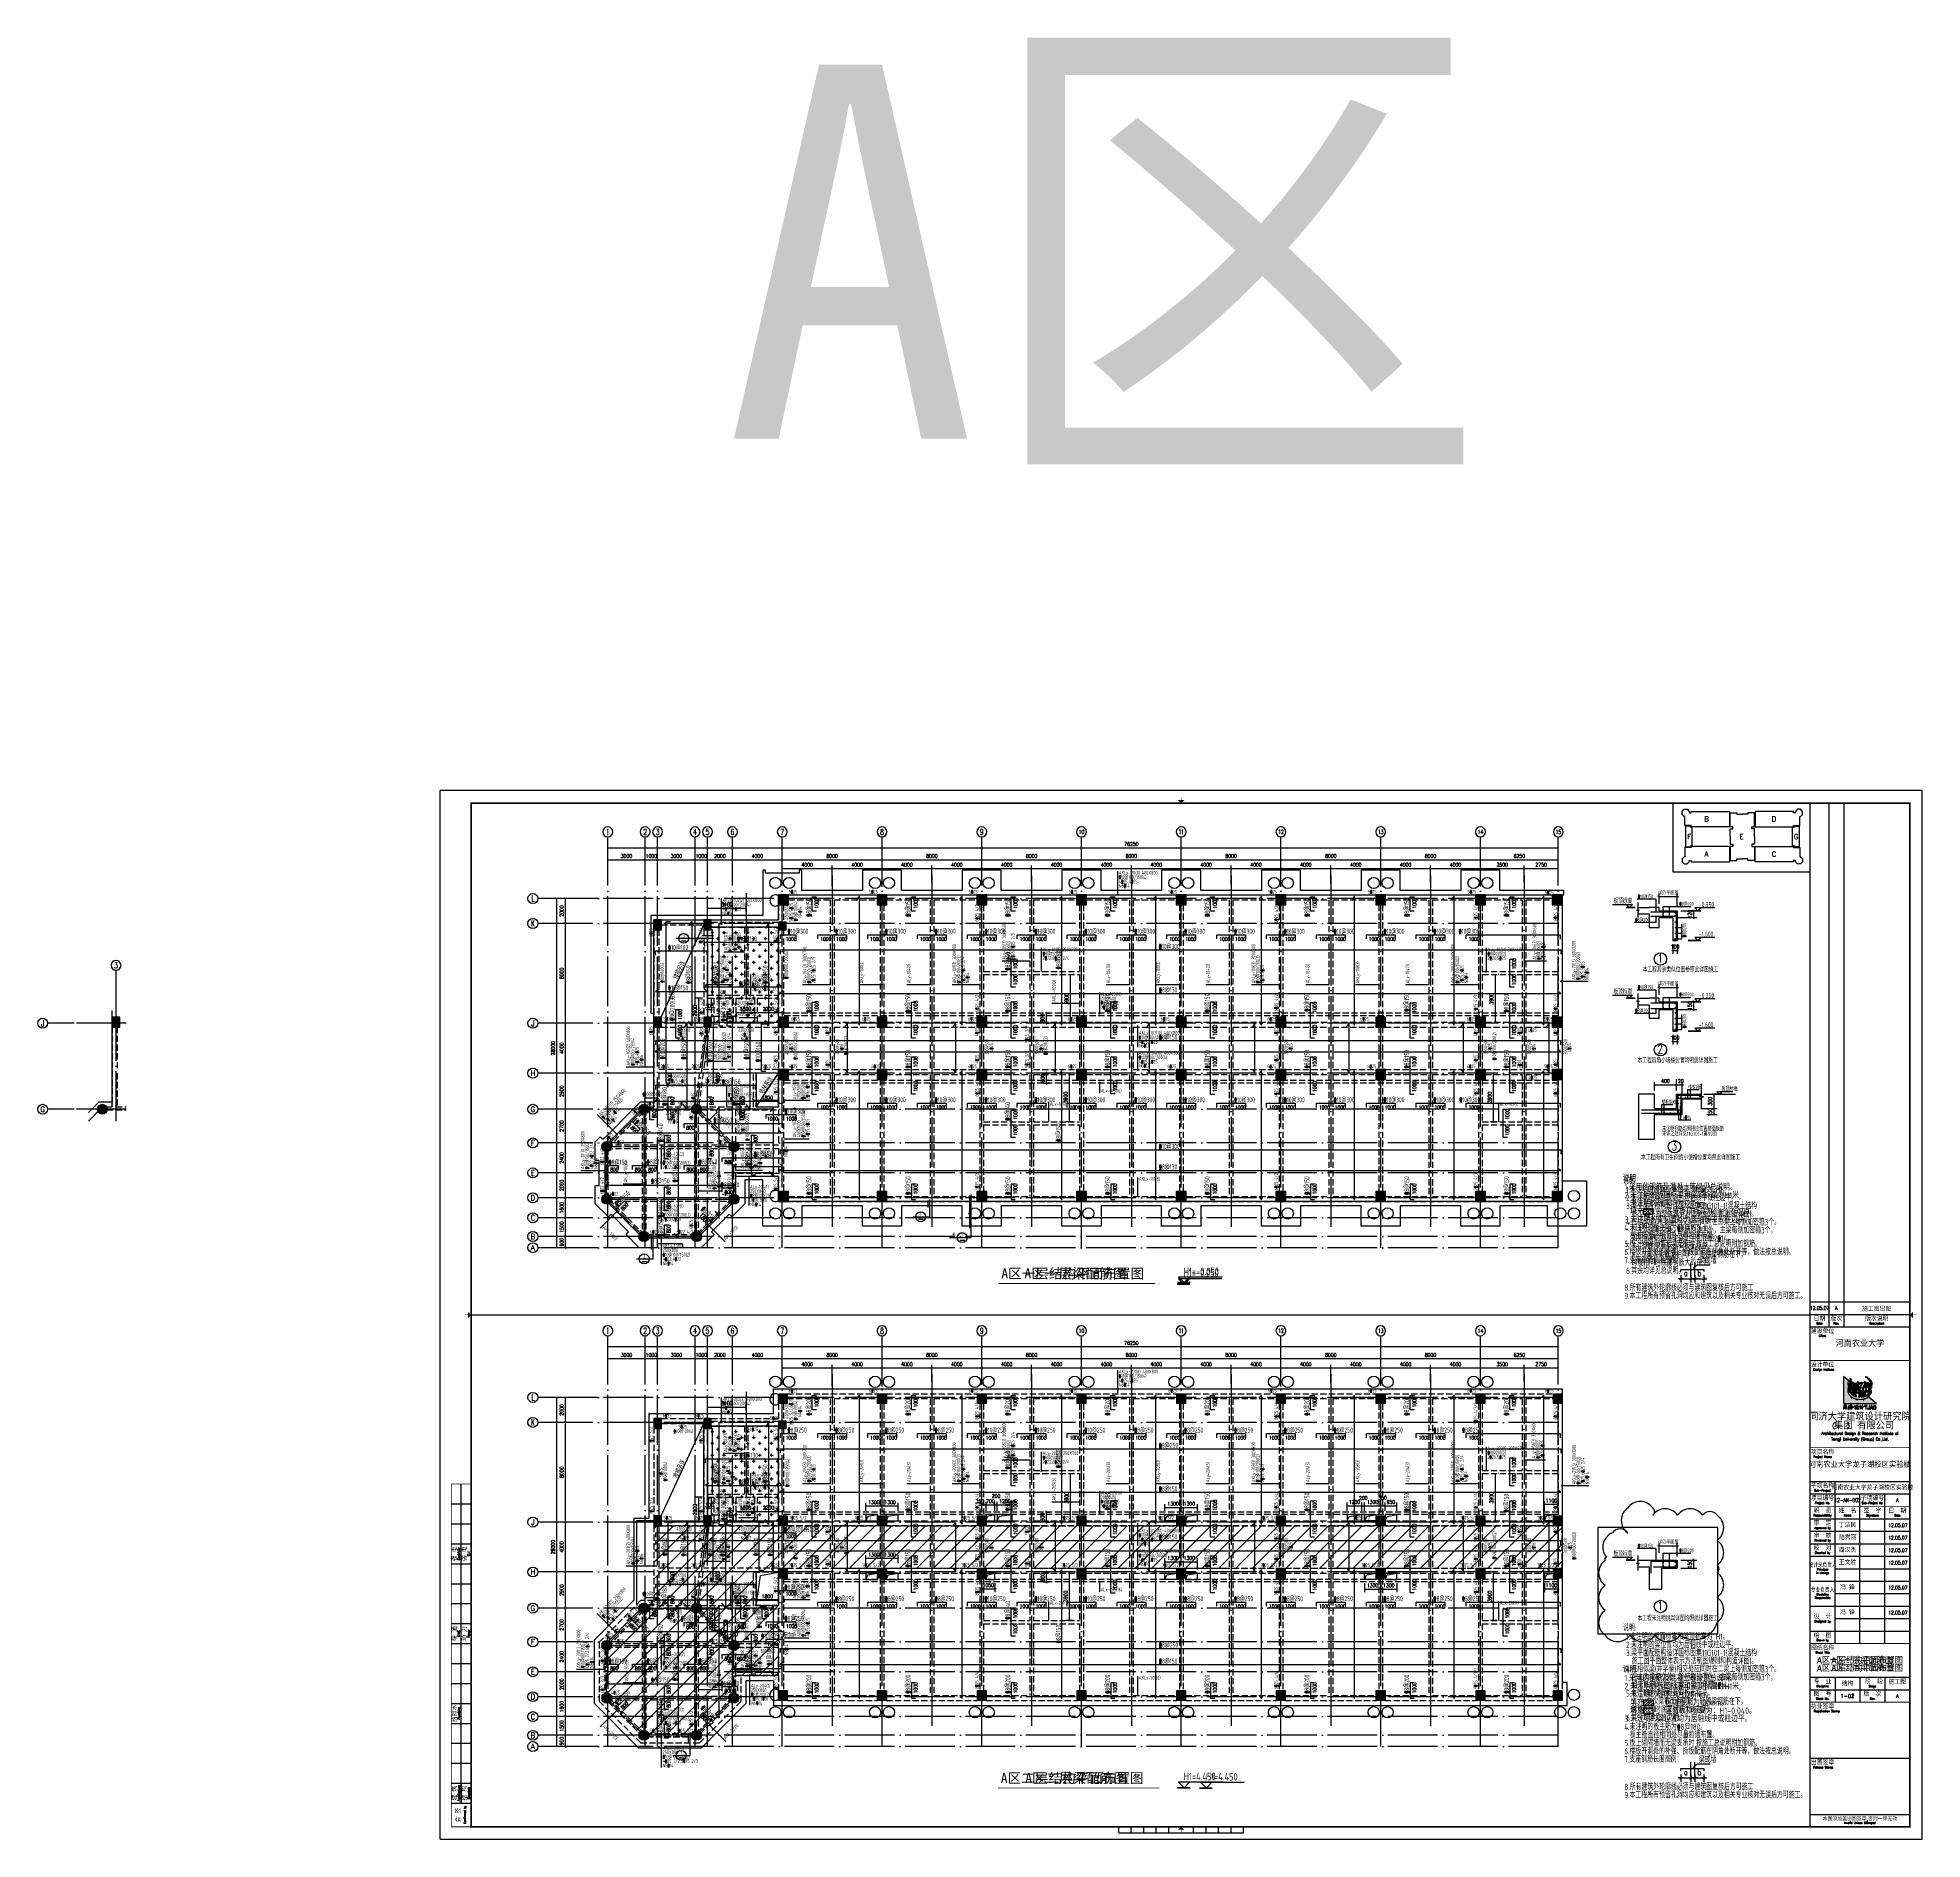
# Model space of a CAD drawing. Header units: millimetres. Extents: x 2998490 to 15040601, y 444546 to 7822218.
# Drawn here: x 14092544 to 14243717, y 7653964 to 7798449 of the extents above; entities that cross this region are included whole.
import ezdxf
from ezdxf.enums import TextEntityAlignment as Align

# ---------------------------------------------------------------- set-up
doc = ezdxf.new("R2010")
doc.units = ezdxf.units.MM
doc.header["$LTSCALE"] = 2000
doc.linetypes.add('DASH', pattern=[0.35, 0.25, -0.1])
doc.linetypes.add('DOTE', pattern=[2.42, 2, -0.2, 0.02, -0.2])
for name, color, linetype in [('3-AXIS', 3, 'Continuous'), ('3-AXIS_TEXT', 7, 'Continuous'), ('3-ban', 84, 'Continuous'), ('3-ban-hatch', 9, 'Continuous'), ('3-ban-rein', 1, 'Continuous'), ('3-ban-TEXT', 7, 'Continuous'), ('3-column-DOWN', 232, 'Continuous'), ('3-COLUMN-UP', 2, 'Continuous'), ('3-dcl', 3, 'Continuous'), ('3-dote', 43, 'DOTE'), ('3-HATCH', 8, 'Continuous'), ('3-liang-rein-X', 54, 'Continuous'), ('3-liang-rein-Y', 130, 'Continuous'), ('3-liang-R截面-X', 50, 'Continuous'), ('3-liang-R截面-Y', 70, 'Continuous'), ('3-liang-s-1', 44, 'Continuous'), ('3-liang-xu', 120, 'DASH'), ('3-装饰线脚', 7, 'Continuous'), ('AXIS', 3, 'Continuous'), ('AXIS_TEXT', 7, 'Continuous'), ('DOTE', 9, 'DOTE'), ('图框', 7, 'Continuous')]:
    doc.layers.add(name, color=color, linetype=linetype)
doc.layers.add('3-零部件', color=73, linetype='Continuous', lineweight=5)
doc.styles.add('_TCH_AXIS', font='COMPLEX', dxfattribs={"bigfont": 'GBCBIG'})
doc.styles.add('COMPLEX', font='COMPLEX')
doc.styles.add('DIM_FONT', font='SIMPLEX', dxfattribs={"width": 0.8, "bigfont": 'HZTXT'})
doc.styles.add('HT', font='SIMHEI.TTF')
doc.styles.add('STYLE3', font='tj-romans1.shx', dxfattribs={"width": 0.7, "bigfont": 'tj-hztxt1.shx'})
doc.styles.add('TJ1', font='tj-romans1.shx', dxfattribs={"width": 0.8, "bigfont": 'tj-hztxt1.shx'})
doc.styles.add('TKZ1_tjhts.shx', font='tjromant.shx', dxfattribs={"bigfont": 'tjhts.shx'})
doc.styles.add('TKZ2_tjkts.shx', font='tjromant.shx', dxfattribs={"bigfont": 'tjkts.shx'})
doc.styles.add('TSSD_Rein', font='Tssdeng.shx', dxfattribs={"width": 0.7, "bigfont": 'hztxt.shx'})
doc.styles.add('黑体', font='SIMHEI.TTF')
doc.dimstyles.new('AXIS150', dxfattribs={"dimscale": 1.5, "dimtxt": 300, "dimasz": 1, "dimexe": 200, "dimexo": 200, "dimgap": 150, "dimtad": 1, "dimdec": 0, "dimzin": 0, "dimdsep": 46, "dimtxsty": 'DIM_FONT', "dimblk1": '_DIMX', "dimblk2": '_DIMX', "dimsah": 1, "dimcen": 0.09, "dimclrt": 7, "dimadec": 0, "dimazin": 0, "dimtfac": 1, "dimtdec": 0, "dimtix": 1, "dimtmove": 2, "dimatfit": 3, "dimfxl": 0, "dimtolj": 1, "dimtzin": 0, "dimarcsym": 0})
doc.dimstyles.new('DIMN100', dxfattribs={"dimtxt": 300, "dimasz": 100, "dimexe": 250, "dimexo": 300, "dimgap": 150, "dimtad": 1, "dimdec": 0, "dimzin": 0, "dimdsep": 46, "dimtxsty": 'DIM_FONT', "dimblk": 'ARCHTICK', "dimcen": 0.09, "dimclrt": 7, "dimazin": 2, "dimtfac": 1, "dimtdec": 0, "dimtix": 1, "dimtmove": 2, "dimatfit": 3, "dimldrblk": 'ARCHTICK', "dimfxl": 0, "dimtolj": 1, "dimtzin": 0, "dimarcsym": 0})

# ---------------------------------------------------------------- blocks, each defined once
blk = doc.blocks.new('TJAD_TK_LOGO')
for points in [[(0.309, 0.239, -0.055111), (0.298, 0.218, -0.399817), (0.289, 0.213, -0.15154), (0.281, 0.216, -0.301448), (0.281, 0.226, 0.010306), (0.289, 0.248, -0.01851), (0.216, 0.33, -0.103184), (0.157, 0.423, -0.120959), (0.156, 0.5, 0.063512), (0.168, 0.638, 0.024265), (0.163, 0.716, -0.039016), (0.159, 0.759, -0.148803), (0.167, 0.795, -0.063522), (0.19, 0.819, -0.021561), (0.199, 0.827), (0, 0.989), (0, 0.014), (1.2, 0.014), (0.901, 0.256, -0.02734), (0.87, 0.232, -0.056811), (0.802, 0.195, -0.043653), (0.743, 0.178, 0.070224), (0.74, 0.168, -0.155586), (0.734, 0.146, -0.268078), (0.715, 0.144, 0.046034), (0.714, 0.151, -0.10837), (0.716, 0.158, 0.067272), (0.719, 0.172, 0.007869), (0.606, 0.171, -0.018474), (0.519, 0.174, 0.089356), (0.513, 0.16, -0.084297), (0.509, 0.144, -0.378712), (0.498, 0.137, -0.129516), (0.487, 0.142, 0.010082), (0.489, 0.148, -0.06366), (0.493, 0.159, -0.047427), (0.496, 0.17, 0.412458), (0.493, 0.175, 0.04646), (0.459, 0.179, -0.083304), (0.398, 0.192, -0.056916)], [(0.278, 0.851, 0.150805), (0.286, 0.87, 0.118181), (0.284, 0.888, 0.061251), (0.278, 0.901, 0.110829), (0.266, 0.912, 0.065976), (0.248, 0.919, 0.129921), (0.229, 0.92, 0.40681), (0.226, 0.916, 0.07663), (0.23, 0.907, -0.019502), (0.237, 0.896, -0.085799), (0.241, 0.884, -0.150999), (0.235, 0.858, -0.086307), (0.225, 0.846, -0.019332), (0.206, 0.833, 0.015742), (0.199, 0.827), (0.264, 0.775, -0.014783), (0.267, 0.774, -0.092021), (0.285, 0.767, -0.021612), (0.299, 0.758, 0.020501), (0.302, 0.757, -0.138406), (0.302, 0.756, -0.004327), (0.304, 0.756, 0.041521), (0.307, 0.755, 0.017006), (0.309, 0.756, 0.175362), (0.313, 0.76, 0.115175), (0.313, 0.77, 0.133458), (0.302, 0.795, 0.090138), (0.282, 0.811, 0.068529), (0.267, 0.817, -0.013934), (0.257, 0.819, -0.201719), (0.25, 0.824, -0.378426), (0.25, 0.831, -0.084166), (0.26, 0.837, 0.070184)], [(0.264, 0.775, 0.064867), (0.248, 0.774, 0.116531), (0.226, 0.765, 0.208218), (0.216, 0.75, 0.02194), (0.216, 0.741, -0.003556), (0.223, 0.64, -0.008585), (0.225, 0.606, -0.036626), (0.224, 0.587, -0.030322), (0.219, 0.565, 0.008639), (0.208, 0.528, 0.029199), (0.201, 0.493, 0.047639), (0.199, 0.469, 0.083135), (0.203, 0.45, 0.077424), (0.222, 0.419, 0.095524), (0.251, 0.392, 0.133345), (0.255, 0.391, 0.037671), (0.266, 0.395, -0.074764), (0.289, 0.401, -0.017227), (0.311, 0.402, 0.103318), (0.324, 0.403, 0.529251), (0.324, 0.406, 0.058891), (0.31, 0.414, -0.106556), (0.272, 0.441, -0.157893), (0.244, 0.5, -0.090292), (0.241, 0.541, -0.061166), (0.257, 0.612, -0.11155), (0.27, 0.637, -0.016825), (0.293, 0.661, -0.002917), (0.333, 0.697, 0.013927), (0.345, 0.708)], [(0.474, 0.731, 0.018572), (0.473, 0.731), (0.473, 0.732, 0.06936), (0.47, 0.733, 0.047212), (0.46, 0.735, 0.024282), (0.443, 0.735, -0.000753), (0.412, 0.735, -0.013374), (0.392, 0.736, -0.164458), (0.382, 0.74, -0.15617), (0.376, 0.751, 0.064833), (0.371, 0.765, 0.17195), (0.36, 0.774, 0.077232), (0.348, 0.779, 0.099365), (0.341, 0.778, 0.128164), (0.335, 0.776, 0.199677), (0.331, 0.766, 0.156287), (0.335, 0.754, 0.086381), (0.343, 0.746, 0.029794), (0.351, 0.742, -0.218512), (0.359, 0.734, -0.050196), (0.36, 0.726, -0.223734), (0.356, 0.72, -0.013892), (0.345, 0.708), (0.359, 0.697, -0.00619), (0.387, 0.712, -0.093205), (0.434, 0.721, -0.103421), (0.439, 0.72, -0.384925), (0.441, 0.717, -0.045853), (0.438, 0.703, -0.014561), (0.423, 0.658, 0.006316), (0.419, 0.648), (0.432, 0.637, -0.003465), (0.435, 0.644, -0.002724), (0.456, 0.704, -0.338072), (0.461, 0.707, 0.005218), (0.473, 0.707, 0.309415), (0.476, 0.708, 0.132077), (0.479, 0.71, 0.147744), (0.481, 0.715, 0.135646), (0.481, 0.723, 0.18433)], [(0.756, 0.375, 0.010654), (0.758, 0.371, 0.091005), (0.765, 0.363, 0.311976), (0.77, 0.363)]]:
    blk.add_hatch(color=256).paths.add_polyline_path(points)
h = blk.add_hatch(color=256)
h.paths.add_polyline_path([(0.419, 0.648), (0.359, 0.697, 0.122439), (0.344, 0.679, 0.077208), (0.338, 0.662, 0.221374), (0.343, 0.64, -0.044103), (0.353, 0.625, 0.092474), (0.367, 0.606, 0.149827), (0.383, 0.599, 0.078107), (0.401, 0.6, 0.300992), (0.408, 0.607, 0.003448), (0.412, 0.624, -0.014936)])
h.paths.add_polyline_path([(0.448, 0.531, -0.118411), (0.466, 0.61), (0.432, 0.637, 0.013731), (0.424, 0.609, 0.354128), (0.426, 0.607, 0.149403), (0.425, 0.606, -0.033756), (0.429, 0.605, -0.301225), (0.432, 0.602, -0.067966), (0.431, 0.585, -0.155357), (0.425, 0.583, -0.0383), (0.418, 0.581, 0.394404), (0.414, 0.577, -0.002997), (0.393, 0.506, 0.027314), (0.376, 0.437, 0.262389), (0.377, 0.431, 0.054171), (0.409, 0.43, -0.120269), (0.432, 0.428, -0.238212), (0.445, 0.415, -0.030328), (0.452, 0.384, 0.177342), (0.459, 0.369, 0.189169), (0.473, 0.367, 0.024901), (0.494, 0.37, 0.43233), (0.503, 0.381, 0.054023), (0.499, 0.406, 0.072563), (0.493, 0.423, -0.024272), (0.473, 0.455, -0.09052)])
h.paths.add_polyline_path([(0.591, 0.509), (0.494, 0.587, 0.02545), (0.492, 0.572, 0.128799), (0.501, 0.52, 0.044216), (0.522, 0.484, 0.076323), (0.548, 0.46, 0.034366), (0.562, 0.452, 0.076032), (0.572, 0.449, 0.341488), (0.575, 0.451, 0.069217), (0.584, 0.479, 0.009229)])
h.paths.add_polyline_path([(0.606, 0.496, 0.003269), (0.602, 0.481, 0.051211), (0.597, 0.445, 0.204101), (0.599, 0.435, -0.011598), (0.623, 0.42, -0.044991), (0.66, 0.394, -0.200983), (0.669, 0.38, -0.006426), (0.679, 0.338, 0.079721), (0.687, 0.311, 0.326464), (0.691, 0.309, 0.087838), (0.695, 0.311, 0.087656), (0.715, 0.332, 0.286319), (0.72, 0.36, 0.076349), (0.701, 0.389, -0.160397), (0.676, 0.44), (0.676, 0.44)])
h.paths.add_polyline_path([(0.852, 0.297), (0.79, 0.347, 0.007087), (0.777, 0.301, 0.070922), (0.774, 0.275, 0.248353), (0.779, 0.265, 0.199635), (0.795, 0.268, -0.006886), (0.813, 0.275, 0.05678), (0.847, 0.293, 0.006803)])
h = blk.add_hatch(color=256)
h.paths.add_polyline_path([(0.712, 0.755, 0.083086), (0.708, 0.761, 0.127732), (0.701, 0.764, 0.060999), (0.673, 0.768, 0.050289), (0.649, 0.769, 0.061315), (0.626, 0.765, -0.058239), (0.605, 0.759, -0.023274), (0.577, 0.756, -0.318074), (0.565, 0.762, -0.012807), (0.546, 0.787, 0.176594), (0.527, 0.801, 0.141446), (0.512, 0.802, 0.254042), (0.501, 0.793, 0.094349), (0.5, 0.777, 0.272202), (0.507, 0.767, 0.06938), (0.523, 0.763, -0.099001), (0.54, 0.758, -0.173209), (0.549, 0.747, -0.244282), (0.547, 0.738, -0.042049), (0.531, 0.716, 0.019533), (0.504, 0.683, 0.074328), (0.489, 0.659, -0.003717), (0.466, 0.61), (0.494, 0.587, -0.03259), (0.498, 0.607, -0.114709), (0.504, 0.617), (0.507, 0.619), (0.509, 0.62), (0.512, 0.62), (0.514, 0.619), (0.523, 0.614), (0.529, 0.609), (0.548, 0.592), (0.554, 0.586), (0.555, 0.586, 0.137325), (0.563, 0.582, 0.052206), (0.581, 0.58, -0.039081), (0.596, 0.578, -0.061234), (0.6, 0.577, -0.389955), (0.602, 0.574, -0.015439), (0.601, 0.566, -0.009793), (0.592, 0.514, -0.001555), (0.591, 0.509), (0.606, 0.496, -0.005675), (0.613, 0.522, 0.021764), (0.624, 0.57, -0.037231), (0.627, 0.579, -0.166808), (0.63, 0.581, 0.014415), (0.637, 0.584, 0.232872), (0.642, 0.591, 0.087887), (0.641, 0.601, 0.002273), (0.638, 0.615, -0.178357), (0.638, 0.619, -0.001216), (0.651, 0.66, -0.011476), (0.664, 0.699, -0.017032), (0.676, 0.729, -0.192629), (0.689, 0.74, -0.05264), (0.702, 0.745, 0.121865), (0.712, 0.748, 0.384919)])
h.paths.add_polyline_path([(0.597, 0.737, -0.021509), (0.628, 0.747, -0.053885), (0.638, 0.749, -0.363115), (0.652, 0.741, -0.093078), (0.646, 0.705, 0.023125), (0.622, 0.626, -0.067346), (0.613, 0.603, -0.278742), (0.606, 0.6, -0.067064), (0.586, 0.602, -0.223721), (0.563, 0.619, -0.070697), (0.543, 0.661, -0.171192), (0.544, 0.69, -0.090372), (0.564, 0.717, -0.097027)], flags=16)
h = blk.add_hatch(color=256)
h.paths.add_polyline_path([(0.982, 0.688, -0.266995), (0.988, 0.691, -0.078548), (0.994, 0.689, -0.061401), (1.001, 0.685, -0.140506), (1.007, 0.676, -0.075077), (1.01, 0.653, -0.023792), (1.008, 0.62, 0.028581), (1.007, 0.585, 0.083513), (1.009, 0.572, 0.556873), (1.014, 0.571, 0.099876), (1.028, 0.596, 0.058859), (1.035, 0.633, 0.00868), (1.036, 0.66, -0.055868), (1.045, 0.71, 0.012909), (1.049, 0.719, 0.07627), (1.048, 0.734, 0.168287), (0.983, 0.856, 0.045812), (0.89, 0.946, 0.082299), (0.824, 0.983, 0.045024), (0.802, 0.988, 0.184323), (0.796, 0.987, 0.401214), (0.797, 0.985, 0.073894), (0.803, 0.98, 0.009968), (0.828, 0.967, -0.045085), (0.849, 0.953, -0.042435), (0.89, 0.913, -0.014659), (0.933, 0.859, -0.075958), (0.979, 0.767, 0.183281), (0.919, 0.704, 0.093166), (0.905, 0.577, 0.002645), (0.905, 0.539), (0.95, 0.539, -0.021718), (0.951, 0.561, -0.060902), (0.951, 0.563, -0.750169), (0.953, 0.563, -0.062141), (0.956, 0.558, -0.02804), (0.962, 0.541, -0.001207), (0.963, 0.539), (0.999, 0.539), (0.998, 0.542), (0.986, 0.581, -0.042759), (0.971, 0.648, -0.166183), (0.976, 0.68, -0.02967)])
h.paths.add_polyline_path([(0.921, 0.747, 0.337691), (0.922, 0.75, 0.234051), (0.918, 0.756, 0.085029), (0.898, 0.762, 0.109404), (0.867, 0.76, 0.027051), (0.842, 0.75, 0.096966), (0.82, 0.779, 0.147389), (0.788, 0.798, 0.110178), (0.765, 0.798, 0.193659), (0.754, 0.789, 0.105864), (0.751, 0.781, 0.322715), (0.756, 0.77, 0.090222), (0.775, 0.763, 0.021428), (0.79, 0.76, -0.062248), (0.802, 0.756, -0.0489), (0.814, 0.75, 0.061445), (0.828, 0.743, 0.045204), (0.773, 0.709, 0.105153), (0.746, 0.68, 0.017534), (0.699, 0.593, 0.04727), (0.677, 0.539), (0.731, 0.539, -0.016538), (0.733, 0.546, -0.06987), (0.755, 0.615, -0.55525), (0.762, 0.616, 0.087068), (0.773, 0.608, 0.000587), (0.779, 0.605, 0.051645), (0.781, 0.604, 0.002312), (0.798, 0.592, 0.1078), (0.815, 0.585, 0.06971), (0.83, 0.588, -0.002349), (0.824, 0.554, -0.014725), (0.822, 0.539), (0.839, 0.539, -0.003665), (0.842, 0.55, -0.003176), (0.85, 0.584, -0.214328), (0.855, 0.589, 0.079005), (0.864, 0.594, 0.136284), (0.869, 0.604, 0.042038), (0.87, 0.61, 0.121208), (0.869, 0.615, 0.033156), (0.864, 0.622, -0.089896), (0.861, 0.627, -0.153361), (0.862, 0.632, -0.00558), (0.876, 0.678, -0.02004), (0.892, 0.724, -0.10938), (0.9, 0.737, 0.024126), (0.911, 0.741, 0.094696)])
h.paths.add_polyline_path([(0.871, 0.737, -0.143663), (0.867, 0.714, 0.018808), (0.849, 0.654, -0.117601), (0.837, 0.612, -0.229986), (0.819, 0.61, -0.2857), (0.79, 0.639, -0.267121), (0.803, 0.697, -0.053371), (0.832, 0.724, -0.07094), (0.861, 0.743, -0.49062)], flags=16)
h = blk.add_hatch(color=256)
h.paths.add_polyline_path([(0.393, 0.563, -0.011586), (0.397, 0.579, 0.253288), (0.396, 0.579, 0.095247), (0.388, 0.58, -0.0106), (0.376, 0.58, -0.133876), (0.361, 0.583, -0.082431), (0.345, 0.596, -0.01622), (0.332, 0.612, 0.042319), (0.324, 0.621, 0.140851), (0.317, 0.624, 0.145933), (0.308, 0.622, 0.038492), (0.302, 0.618), (0.302, 0.618, 0.000616), (0.3, 0.616, 0.032553), (0.298, 0.615, 0.095329), (0.294, 0.61, 0.096767), (0.291, 0.597, -0.001525), (0.288, 0.574, 0.034244), (0.285, 0.552, 0.085899), (0.292, 0.504, 0.097395), (0.314, 0.467, 0.083463), (0.339, 0.445, 0.098864), (0.352, 0.441, 0.30663), (0.356, 0.443, 0.075685), (0.361, 0.453, 0.009946), (0.371, 0.491, -0.023424), (0.378, 0.51, 0.034776)])
h.paths.add_polyline_path([(0.333, 0.372, 0.321528), (0.33, 0.377, 0.021484), (0.291, 0.382, 0.022843), (0.282, 0.382, 0.102534), (0.276, 0.381, 0.130045), (0.272, 0.378, 0.267367), (0.271, 0.374, -0.005872), (0.276, 0.364, 0.058515), (0.28, 0.355, 0.081344), (0.295, 0.338, 0.099387), (0.309, 0.33, 0.035917), (0.315, 0.328, 0.245908), (0.318, 0.33, 0.105203), (0.327, 0.349, -0.034055), (0.332, 0.365, 0.056891)])
h.paths.add_polyline_path([(0.431, 0.34, 0.245812), (0.436, 0.359, 0.065072), (0.425, 0.393, 0.134826), (0.425, 0.393, -0.114996), (0.425, 0.394, 0.061748), (0.418, 0.405, 0.16919), (0.41, 0.409, 0.009694), (0.393, 0.411, 0.017654), (0.382, 0.412, 0.044621), (0.374, 0.411, 0.15913), (0.368, 0.408, 0.263058), (0.367, 0.404, 0.037983), (0.375, 0.384, -0.091013), (0.378, 0.375, -0.183458), (0.376, 0.37, -0.186991), (0.37, 0.367, -0.076588), (0.364, 0.367, 0.012233), (0.357, 0.368, 0.175338), (0.353, 0.367, 0.023216), (0.34, 0.33, 0.04069), (0.336, 0.312, 0.28537), (0.339, 0.306, 0.048651), (0.347, 0.302, -0.083296), (0.359, 0.295, 0.044689), (0.367, 0.289, 0.196761), (0.378, 0.288, 0.127879), (0.395, 0.298, 0.050671)])
h.paths.add_polyline_path([(0.463, 0.285, 0.013244), (0.461, 0.293, 0.042352), (0.454, 0.311, 0.086452), (0.451, 0.314, 0.181931), (0.447, 0.314, 0.105167), (0.437, 0.307, 0.063777), (0.422, 0.289, 0.079039), (0.415, 0.273, 0.295118), (0.417, 0.263, 0.12746), (0.426, 0.259, 0.051219), (0.438, 0.258, -0.006938), (0.459, 0.255, 0.101871), (0.472, 0.256, 0.282022), (0.475, 0.26, 0.127329), (0.473, 0.266), (0.473, 0.266, -0.004335)])
h.paths.add_polyline_path([(0.658, 0.308, -0.058552), (0.645, 0.335, -0.043685), (0.641, 0.359, 0.088622), (0.637, 0.372, 0.151789), (0.622, 0.385, -0.046532), (0.606, 0.394, 0.04555), (0.599, 0.398, 0.043142), (0.597, 0.399), (0.597, 0.399, 0.251715), (0.586, 0.396, 0.137334), (0.576, 0.371, -0.022108), (0.571, 0.349, 0.025269), (0.557, 0.305, -0.028381), (0.55, 0.284, 0.095667), (0.544, 0.258, 0.266705), (0.554, 0.241, 0.133638), (0.581, 0.24, 0.117773), (0.634, 0.259, 0.081266), (0.66, 0.285, 0.080524), (0.663, 0.292), (0.663, 0.292), (0.664, 0.292), (0.664, 0.295), (0.663, 0.295, 0.059624)])
h.paths.add_polyline_path([(0.568, 0.406, 0.121011), (0.564, 0.41, 0.051248), (0.55, 0.42, 0.077555), (0.545, 0.422, 0.238499), (0.542, 0.421, 0.167798), (0.541, 0.418, 0.09655), (0.541, 0.4, -0.014406), (0.543, 0.392, -0.00033), (0.545, 0.375, 0.1059), (0.551, 0.357, 0.313865), (0.556, 0.357, 0.231713), (0.56, 0.364, 0.026659), (0.564, 0.385, -0.007425), (0.568, 0.4, 0.16995)])
h.paths.add_polyline_path([(0.679, 0.25, 0.082015), (0.68, 0.258, 0.360369), (0.675, 0.264, 0.094324), (0.668, 0.263, 0.109868), (0.666, 0.263, -0.017853), (0.664, 0.262), (0.663, 0.262, 0.095638), (0.652, 0.251, 0.069381), (0.647, 0.242, 0.391778), (0.649, 0.238, 0.16265), (0.658, 0.237, 0.029698), (0.663, 0.239), (0.664, 0.239, 0.027865), (0.674, 0.243, 0.232972)])
h.paths.add_polyline_path([(0.765, 0.309, -0.00792), (0.766, 0.312, -0.04061), (0.767, 0.316, 0.057732), (0.769, 0.323, 0.231089), (0.766, 0.331, 0.223752), (0.755, 0.33, 0.032861), (0.734, 0.315, -0.012035), (0.716, 0.303, 0.160241), (0.7, 0.287, 0.160304), (0.7, 0.267, 0.221951), (0.709, 0.256, 0.080228), (0.726, 0.248, 0.124433), (0.741, 0.247, 0.177577), (0.748, 0.255, 0.06059), (0.758, 0.283, -0.013372)])
h = blk.add_hatch(color=256)
h.paths.add_polyline_path([(0.952, 0.5, -0.00262), (0.951, 0.526, -0.01182), (0.95, 0.539), (0.905, 0.539, 0.006126), (0.905, 0.449, 0.002492), (0.906, 0.412, 0.048247), (0.887, 0.46, 0.065909), (0.883, 0.465, 0.224936), (0.877, 0.467, 0.038284), (0.864, 0.466, -0.06616), (0.83, 0.465, -0.485088), (0.827, 0.467, -0.101913), (0.828, 0.487, -0.016956), (0.839, 0.539), (0.822, 0.539, -0.017973), (0.817, 0.52, -0.010562), (0.81, 0.476, -0.208845), (0.803, 0.461, -0.11949), (0.791, 0.457, -0.131776), (0.748, 0.465, -0.127624), (0.732, 0.488, -0.118385), (0.731, 0.539), (0.677, 0.539, 0.005191), (0.675, 0.533, 0.105733), (0.676, 0.44), (0.718, 0.405), (0.745, 0.405, -0.078177), (0.747, 0.414, -0.129583), (0.758, 0.426, -0.224047), (0.779, 0.429, -0.071036), (0.78, 0.429, 0.101063), (0.781, 0.428, -0.019588), (0.783, 0.428, -0.023828), (0.784, 0.427, -0.322257), (0.79, 0.416, -0.013384), (0.788, 0.405), (0.804, 0.405, -0.014271), (0.808, 0.414, -0.194353), (0.821, 0.43, -0.094044), (0.855, 0.439, -0.035175), (0.871, 0.44, -0.177154), (0.88, 0.432, -0.054292), (0.893, 0.405), (0.948, 0.405, 0.016129), (0.951, 0.417, 0.043741), (0.953, 0.46, 0.012835)])
h.paths.add_polyline_path([(1.021, 0.458), (1.011, 0.5), (0.999, 0.539), (0.963, 0.539, -0.013434), (0.968, 0.518, -0.01242), (0.972, 0.498, -0.017255), (0.974, 0.479, -0.024091), (0.974, 0.433, -0.03797), (0.971, 0.405), (1.012, 0.405, 0.01383), (1.019, 0.427, 0.116879)])
h.paths.add_polyline_path([(0.967, 0.319, 0.068823), (0.992, 0.356, 0.031999), (1.012, 0.405), (0.971, 0.405, -0.002893), (0.971, 0.403, -0.072675), (0.96, 0.375, -0.038888), (0.948, 0.355, -0.02059), (0.929, 0.332, -0.114728), (0.923, 0.326, -0.052839), (0.914, 0.32), (0.911, 0.319), (0.909, 0.319), (0.909, 0.322), (0.914, 0.334), (0.918, 0.341), (0.933, 0.363), (0.941, 0.383), (0.941, 0.384, 0.030329), (0.948, 0.405), (0.893, 0.405, -0.019139), (0.897, 0.395, -0.131139), (0.901, 0.371, -0.068706), (0.888, 0.337, -0.106182), (0.87, 0.312, -0.027075), (0.852, 0.297), (0.901, 0.256, 0.015633), (0.918, 0.272, -0.009266)])
h = blk.add_hatch(color=256)
h.paths.add_polyline_path([(0.798, 0.379, -0.041396), (0.804, 0.405), (0.788, 0.405, -0.011453), (0.786, 0.396, -0.01007), (0.783, 0.379, -0.034546), (0.778, 0.371, -0.087737), (0.77, 0.363), (0.79, 0.347), (0.79, 0.347, 0.020125)])
h.paths.add_polyline_path([(0.745, 0.405), (0.718, 0.405), (0.756, 0.375, -0.051476), (0.747, 0.393, -0.099669)])
h = blk.add_hatch(color=256)
h.paths.add_polyline_path([(0.109, -0.055, 0.215782), (0.096, -0.053, 0.067417), (0.088, -0.057, -0.168397), (0.072, -0.061, -0.018722), (0.056, -0.059, 0.069135), (0.037, -0.058, -0.211583), (0.032, -0.057, 0.012327), (0.027, -0.054, 0.18165), (0.023, -0.055, 0.234564), (0.014, -0.061, 0.06939), (0.009, -0.077, 0.040114), (0.004, -0.126, 0.00862), (0.004, -0.151, 0.034302), (0.003, -0.186, 0.240525), (0.011, -0.199, 0.151405), (0.014, -0.2, 0.254247), (0.016, -0.192, 0.038225), (0.017, -0.166, -0.061608), (0.019, -0.146, 0.026815), (0.022, -0.113, -0.054652), (0.026, -0.093, -0.028262), (0.029, -0.084, -0.253686), (0.038, -0.079, 0.007206), (0.049, -0.078, -0.006599), (0.073, -0.075, 0.009999), (0.084, -0.072, -0.062381), (0.093, -0.073, -0.15567), (0.099, -0.077, -0.051163), (0.105, -0.085, -0.102101), (0.107, -0.091, -0.03095), (0.107, -0.129, 0.010088), (0.107, -0.15, -0.131285), (0.104, -0.163, -0.019629), (0.101, -0.168, -0.485137), (0.096, -0.17, 0.001583), (0.093, -0.168, 0.165296), (0.088, -0.17, 0.24859), (0.085, -0.178, 0.066176), (0.088, -0.189, 0.038595), (0.091, -0.194, 0.378365), (0.095, -0.196, 0.077759), (0.104, -0.183, 0.016012), (0.112, -0.17, 0.054651), (0.118, -0.155, 0.087206), (0.123, -0.112, 0.064902), (0.117, -0.068, 0.144064)])
h.paths.add_polyline_path([(0.063, -0.093), (0.056, -0.093), (0.053, -0.094), (0.049, -0.096), (0.047, -0.097), (0.046, -0.1, 0.333571), (0.046, -0.104, 0.045952), (0.052, -0.107, 0.064784), (0.062, -0.109, 0.210865), (0.068, -0.107, 0.127927), (0.071, -0.102, 0.211886), (0.07, -0.096, 0.12013), (0.067, -0.094)], flags=17)
h.paths.add_polyline_path([(0.058, -0.146, -0.039434), (0.061, -0.152, 0.054133), (0.064, -0.158, 0.123184), (0.08, -0.15, 0.140353), (0.084, -0.143, 0.284617), (0.083, -0.139, -0.012464), (0.076, -0.135, 0.016141), (0.064, -0.126, -0.029736), (0.041, -0.127, -0.149024), (0.037, -0.13, 0.190304), (0.034, -0.134, 0.089845), (0.033, -0.143, 0.171078), (0.041, -0.157, 0.249801), (0.05, -0.159, 0.378768), (0.055, -0.153, 0.031236), (0.054, -0.146), (0.056, -0.144)], flags=17)
h.paths.add_polyline_path([(0.194, -0.081, -0.130766), (0.193, -0.083, -0.049), (0.189, -0.09, 0.175351), (0.187, -0.096, 0.389375), (0.189, -0.097, 0.146359), (0.197, -0.094, 0.079034), (0.202, -0.089, 0.101244), (0.205, -0.084, 0.132531), (0.205, -0.077, 0.067751), (0.203, -0.072, 0.050259), (0.2, -0.068, 0.454265), (0.198, -0.068, 0.06765), (0.196, -0.073, 0.007561)])
h.paths.add_polyline_path([(0.189, -0.104, 0.313541), (0.186, -0.1, 0.335576), (0.183, -0.102, 0.015792), (0.178, -0.135, -0.057755), (0.171, -0.161, 0.000363), (0.163, -0.186, 0.094511), (0.167, -0.207, 0.230423), (0.17, -0.211, 0.369117), (0.176, -0.206, 0.039319), (0.18, -0.185, -0.109188), (0.189, -0.149, 0.00425), (0.191, -0.143, 0.032369), (0.189, -0.118, -0.025515)])
h.paths.add_polyline_path([(0.251, -0.045, 0.093827), (0.236, -0.063, 0.302072), (0.237, -0.068, 0.296548), (0.244, -0.068, 0.04254), (0.259, -0.06, -0.129019), (0.275, -0.057, -0.117204), (0.279, -0.058, -0.328405), (0.279, -0.061, -0.051459), (0.27, -0.072, 0.085646), (0.26, -0.09, 0.031903), (0.26, -0.093, -0.315533), (0.256, -0.098, -0.134544), (0.251, -0.099, -0.408117), (0.248, -0.096, 0.035639), (0.244, -0.085, 0.084333), (0.242, -0.081, 0.358627), (0.239, -0.08, 0.227473), (0.233, -0.092, 0.148882), (0.235, -0.099, -0.254787), (0.236, -0.106, -0.110418), (0.229, -0.113, -0.032156), (0.217, -0.121, 0.122106), (0.21, -0.128, 0.074479), (0.204, -0.144, 0.233421), (0.206, -0.152, 0.316166), (0.217, -0.152, 0.122903), (0.231, -0.14, 0.056501), (0.241, -0.125, -0.025506), (0.247, -0.11, -0.174643), (0.26, -0.101, 0.004602), (0.266, -0.098, -0.251477), (0.264, -0.107, -0.130218), (0.259, -0.112, 0.16089), (0.254, -0.116, 0.172735), (0.253, -0.123, 0.448793), (0.261, -0.125, 0.141971), (0.272, -0.109, 0.057248), (0.276, -0.094, -0.334885), (0.284, -0.087, -0.076773), (0.288, -0.087, -0.545841), (0.289, -0.089, -0.008092), (0.289, -0.104, 0.139136), (0.295, -0.124, 0.144746), (0.301, -0.128, 0.355116), (0.304, -0.126, 0.046986), (0.306, -0.118, 0.052614), (0.307, -0.115, 0.237681), (0.306, -0.113, 0.025436), (0.302, -0.111, -0.354836), (0.298, -0.107, -0.049448), (0.297, -0.093, -0.035628), (0.297, -0.088, -0.387964), (0.3, -0.084, -0.009611), (0.307, -0.081, 0.187317), (0.311, -0.078, 0.232403), (0.311, -0.072, 0.143525), (0.31, -0.072, 0.022411), (0.288, -0.082, -0.00319), (0.28, -0.086, -0.206179), (0.276, -0.086, -0.165764), (0.274, -0.084, -0.217969), (0.274, -0.08, -0.110096), (0.284, -0.068, -0.031862), (0.296, -0.059, 0.078929), (0.299, -0.057, 0.264707), (0.3, -0.055, 0.034215), (0.298, -0.052, 0.174735), (0.296, -0.052, 0.001752), (0.292, -0.052, -0.177458), (0.287, -0.05, -0.140307), (0.283, -0.047, -0.275752), (0.284, -0.041, 0.167681), (0.285, -0.035, 0.301407), (0.279, -0.03, 0.08311), (0.273, -0.03, 0.130737)])
h.paths.add_polyline_path([(0.327, -0.118, 0.027579), (0.343, -0.127, 0.154526), (0.354, -0.127, 0.082415), (0.363, -0.125, 0.312986), (0.363, -0.119, 0.221824), (0.36, -0.116, 0.031656), (0.355, -0.116, -0.00721), (0.342, -0.112, -0.071904), (0.327, -0.106, -0.267193), (0.324, -0.1, -0.023267), (0.328, -0.092, 0.395574), (0.325, -0.085, 0.188464), (0.317, -0.087, 0.051998), (0.311, -0.09, 0.108508), (0.306, -0.097, 0.200123), (0.304, -0.104, 0.191616), (0.308, -0.109, -0.01282)])
h.paths.add_polyline_path([(0.306, -0.135, 0.188222), (0.299, -0.134, 0.20573), (0.291, -0.139, 0.018376), (0.285, -0.149, -0.117409), (0.277, -0.159, -0.060927), (0.277, -0.146, 0.215117), (0.274, -0.142, 0.470033), (0.27, -0.143, -0.045545), (0.262, -0.149, -0.074224), (0.255, -0.151, -0.568137), (0.252, -0.149, -0.07678), (0.253, -0.144, 0.100197), (0.253, -0.135, 0.387299), (0.25, -0.133, 0.118665), (0.248, -0.134, 0.185429), (0.241, -0.147, -0.018374), (0.239, -0.158, 0.026924), (0.236, -0.169, -0.013447), (0.235, -0.18, 0.097057), (0.236, -0.192, 0.277047), (0.24, -0.195, 0.192921), (0.243, -0.193, 0.125735), (0.246, -0.18, -0.084178), (0.249, -0.165, -0.292454), (0.257, -0.16, -0.427415), (0.263, -0.166, -0.039723), (0.262, -0.177, 0.744354), (0.267, -0.179, 0.173973), (0.275, -0.172, -0.079593), (0.283, -0.162, 0.037997), (0.292, -0.152, -0.536451), (0.3, -0.152, -0.220641), (0.303, -0.166, -0.033334), (0.3, -0.178, -0.02197), (0.292, -0.196, -0.036413), (0.288, -0.204, 0.059035), (0.288, -0.205, 0.221247), (0.289, -0.208, 0.229092), (0.291, -0.208, 0.104052), (0.294, -0.206, 0.039622), (0.303, -0.189, 0.031663), (0.312, -0.173, 0.083922), (0.315, -0.156, 0.095464), (0.311, -0.142, 0.118136)])
h.paths.add_polyline_path([(0.429, -0.094), (0.441, -0.085, 0.028783), (0.422, -0.063), (0.41, -0.071, -0.06685)])
h.paths.add_polyline_path([(0.421, -0.105), (0.402, -0.104), (0.397, -0.104), (0.395, -0.104), (0.395, -0.118), (0.401, -0.118), (0.409, -0.117), (0.416, -0.117), (0.416, -0.171, -0.223037), (0.41, -0.183, -0.003297), (0.409, -0.184), (0.42, -0.194, 0.201777), (0.422, -0.192, -0.033526), (0.454, -0.166, -0.02738), (0.447, -0.153, -0.067274), (0.43, -0.17, -0.004515), (0.43, -0.112, -0.051491), (0.431, -0.104)])
h.paths.add_polyline_path([(0.468, -0.078), (0.468, -0.091, -0.202539), (0.461, -0.102, -0.066868), (0.447, -0.111, -0.101276), (0.461, -0.119, 0.145344), (0.479, -0.102, 0.140249), (0.482, -0.075, -0.003162), (0.512, -0.075, -0.016144), (0.511, -0.091, 0.052901), (0.512, -0.109, 0.214665), (0.515, -0.112, 0.093296), (0.515, -0.112, 0.137117), (0.524, -0.113, 0.000424), (0.537, -0.112, 0.022294), (0.552, -0.111), (0.554, -0.095), (0.55, -0.096), (0.546, -0.097), (0.542, -0.098), (0.536, -0.099), (0.532, -0.1), (0.527, -0.099), (0.526, -0.096), (0.527, -0.081), (0.528, -0.063), (0.521, -0.063), (0.511, -0.063), (0.498, -0.063), (0.486, -0.063), (0.477, -0.063), (0.467, -0.063)])
h.paths.add_polyline_path([(0.506, -0.122, -0.002263), (0.465, -0.122, -0.028919), (0.449, -0.121), (0.449, -0.135), (0.457, -0.134), (0.467, -0.133, -0.001197), (0.501, -0.133, 0.000411), (0.519, -0.133, -0.117897), (0.498, -0.165, -0.081518), (0.473, -0.138), (0.459, -0.142, 0.067412), (0.487, -0.172, -0.099344), (0.437, -0.187, -0.117302), (0.449, -0.199, 0.051291), (0.498, -0.18, 0.052048), (0.547, -0.197, -0.102524), (0.557, -0.182, -0.086164), (0.51, -0.172, 0.112398), (0.541, -0.121, -0.018709)])
h.paths.add_polyline_path([(0.604, -0.118), (0.604, -0.175, -0.094232), (0.598, -0.183), (0.608, -0.197), (0.647, -0.161), (0.64, -0.147), (0.619, -0.169), (0.619, -0.124, -0.058001), (0.621, -0.106, 0.319569), (0.62, -0.105, 0.045142), (0.606, -0.106, 0.020451), (0.594, -0.106, -0.034776), (0.578, -0.105), (0.578, -0.119, -0.030546)])
h.paths.add_polyline_path([(0.61, -0.06), (0.595, -0.066, -0.049542), (0.614, -0.094), (0.63, -0.087, 0.030356)])
h.paths.add_polyline_path([(0.66, -0.105, -0.019379), (0.635, -0.104), (0.635, -0.119, -0.02608), (0.66, -0.118), (0.682, -0.118), (0.682, -0.173, -0.021278), (0.681, -0.201), (0.697, -0.201, -0.017067), (0.697, -0.172), (0.697, -0.118), (0.715, -0.118, -0.024313), (0.741, -0.119), (0.741, -0.104, -0.018656), (0.71, -0.105), (0.697, -0.105), (0.697, -0.077, -0.143011), (0.702, -0.059, 0.162811), (0.697, -0.057, 0.035376), (0.685, -0.056, 0.004148), (0.681, -0.056, -0.046173), (0.682, -0.068, -0.00345), (0.682, -0.105, -0.001359)])
h.paths.add_polyline_path([(0.767, -0.069), (0.767, -0.085), (0.808, -0.085), (0.808, -0.2), (0.826, -0.2), (0.826, -0.085), (0.867, -0.085), (0.867, -0.069)])
h.paths.add_polyline_path([(0.93, -0.157, -0.040499), (0.929, -0.174, -0.3078), (0.915, -0.188, -0.189438), (0.897, -0.184, -0.186489), (0.89, -0.172, -0.07743), (0.889, -0.158), (0.872, -0.158, 0.198241), (0.882, -0.194, 0.214326), (0.91, -0.204, 0.249549), (0.941, -0.191, 0.135294), (0.948, -0.164), (0.948, -0.069), (0.93, -0.069)])
h.paths.add_polyline_path([(1.028, -0.069), (1.009, -0.069), (0.96, -0.2), (0.979, -0.2), (0.993, -0.161), (1.044, -0.161), (1.058, -0.2), (1.077, -0.2)])
h.paths.add_polyline_path([(1.019, -0.088), (1.039, -0.146), (0.998, -0.146)], flags=16)
h.paths.add_polyline_path([(1.091, -0.069), (1.091, -0.2), (1.14, -0.2, 0.229129), (1.182, -0.183, 0.179316), (1.197, -0.134, 0.181564), (1.183, -0.086, 0.220204), (1.141, -0.069)])
h.paths.add_polyline_path([(1.109, -0.085), (1.139, -0.085, -0.337188), (1.175, -0.108, -0.124189), (1.177, -0.152, -0.40123), (1.139, -0.184), (1.109, -0.184)], flags=16)
for points in [[(0, 0.989), (0, 0.014), (1.2, 0.014)], [(0.867, -0.069), (0.767, -0.069), (0.767, -0.085), (0.808, -0.085), (0.808, -0.2), (0.826, -0.2), (0.826, -0.085), (0.867, -0.085)], [(1.009, -0.069), (0.96, -0.2), (0.979, -0.2), (0.993, -0.161), (1.044, -0.161), (1.058, -0.2), (1.077, -0.2), (1.028, -0.069)], [(1.019, -0.088), (0.998, -0.146), (1.039, -0.146)]]:
    blk.add_lwpolyline(points, close=True)
for points in [[(1.048, 0.734, 0.168287), (0.983, 0.856, 0.045812), (0.89, 0.946, 0.082299), (0.824, 0.983, 0.045024), (0.802, 0.988, 0.184323), (0.796, 0.987, 0.401214), (0.797, 0.985, 0.073894), (0.803, 0.98, 0.009968), (0.828, 0.967, -0.045085), (0.849, 0.953, -0.042435), (0.89, 0.913, -0.014659), (0.933, 0.859, -0.075958), (0.979, 0.767, 0.183281), (0.919, 0.704, 0.093166), (0.905, 0.577, 0.00877), (0.905, 0.449, 0.002492), (0.906, 0.412, 0.048247), (0.887, 0.46, 0.065909), (0.883, 0.465, 0.224936), (0.877, 0.467, 0.038284), (0.864, 0.466, -0.06616), (0.83, 0.465, -0.485088), (0.827, 0.467, -0.101913), (0.828, 0.487, -0.020622), (0.842, 0.55, -0.003176), (0.85, 0.584, -0.214328), (0.855, 0.589, 0.079005), (0.864, 0.594, 0.136284), (0.869, 0.604, 0.042038), (0.87, 0.61, 0.13569), (0.868, 0.615, 0.030912), (0.864, 0.622, -0.089896), (0.861, 0.627, -0.153361), (0.862, 0.632, -0.00558), (0.876, 0.678, -0.02004), (0.892, 0.724, -0.10938), (0.9, 0.737, 0.024126), (0.911, 0.741, 0.094696), (0.921, 0.747, 0.397569), (0.922, 0.751, 0.211166), (0.918, 0.756, 0.085029), (0.898, 0.762, 0.109404), (0.867, 0.76, 0.027051), (0.842, 0.75, 0.096966), (0.82, 0.779, 0.147389), (0.788, 0.798, 0.110178), (0.765, 0.798, 0.193659), (0.754, 0.789, 0.105864), (0.751, 0.781, 0.322715), (0.756, 0.77, 0.090222), (0.775, 0.763, 0.021428), (0.79, 0.76, -0.062248), (0.802, 0.756, -0.0489), (0.814, 0.75, 0.061445), (0.828, 0.743, 0.045204), (0.773, 0.709, 0.105153), (0.746, 0.68, 0.017534), (0.699, 0.593, 0.052474), (0.675, 0.533, 0.105733), (0.676, 0.44, 0.160397), (0.701, 0.389, -0.076349), (0.72, 0.36, -0.286319), (0.715, 0.332, -0.087656), (0.695, 0.311, -0.08033), (0.691, 0.31, -0.368951), (0.687, 0.311, -0.079318), (0.679, 0.338, 0.006426), (0.669, 0.38, 0.200983), (0.66, 0.394, 0.044991), (0.623, 0.42, 0.011598), (0.599, 0.435, -0.204101), (0.597, 0.445, -0.051211), (0.602, 0.481, -0.008944), (0.613, 0.522, 0.021764), (0.624, 0.57, -0.037231), (0.627, 0.579, -0.166808), (0.63, 0.581, 0.014415), (0.637, 0.584, 0.232872), (0.642, 0.591, 0.087887), (0.641, 0.601, 0.002324), (0.638, 0.615, -0.163549), (0.638, 0.619, -0.001216), (0.651, 0.66, -0.011476), (0.664, 0.699, -0.017032), (0.676, 0.729, -0.192629), (0.689, 0.74, -0.05264), (0.702, 0.745, 0.121865), (0.712, 0.748, 0.384919), (0.712, 0.755, 0.083086), (0.708, 0.761, 0.127732), (0.701, 0.764, 0.060999), (0.673, 0.768, 0.050289), (0.649, 0.769, 0.061315), (0.626, 0.765, -0.058239), (0.605, 0.759, -0.023274), (0.577, 0.756, -0.318074), (0.565, 0.762, -0.012807), (0.546, 0.787, 0.176594), (0.527, 0.801, 0.141446), (0.512, 0.802, 0.254042), (0.501, 0.793, 0.094349), (0.5, 0.777, 0.272202), (0.507, 0.767, 0.06938), (0.523, 0.763, -0.099001), (0.54, 0.758, -0.176084), (0.549, 0.747, -0.238335), (0.547, 0.738, -0.042049), (0.531, 0.716, 0.019533), (0.504, 0.683, 0.074328), (0.489, 0.659, -0.003717), (0.466, 0.61, 0.118412), (0.448, 0.531, 0.09052), (0.473, 0.455, 0.024272), (0.493, 0.423, -0.072563), (0.499, 0.406, -0.054023), (0.503, 0.381, -0.43233), (0.494, 0.37, -0.024901), (0.473, 0.367, -0.189169), (0.459, 0.369, -0.177342), (0.452, 0.384, 0.030328), (0.445, 0.415, 0.238212), (0.432, 0.428, 0.120269), (0.409, 0.43, -0.054171), (0.377, 0.431, -0.262389), (0.376, 0.437, -0.027314), (0.393, 0.506, 0.002997), (0.414, 0.577, -0.42145), (0.418, 0.581, 0.036527), (0.425, 0.583, 0.155357), (0.431, 0.585, 0.067966), (0.432, 0.602, 0.301225), (0.429, 0.605, 0.033756), (0.425, 0.606, -0.149403), (0.426, 0.607, -0.354128), (0.424, 0.609, -0.017197), (0.435, 0.644, -0.010154), (0.435, 0.644, -0.002724), (0.456, 0.704, -0.338072), (0.461, 0.707, 0.005218), (0.473, 0.707, 0.309415), (0.476, 0.708, 0.132077), (0.479, 0.71, 0.147744), (0.481, 0.715, 0.135646), (0.481, 0.723, 0.18433), (0.474, 0.731, 0.018572), (0.473, 0.731), (0.473, 0.732, 0.071117), (0.47, 0.733, 0.046841), (0.46, 0.735, 0.024282), (0.443, 0.735, -0.000753), (0.412, 0.735, -0.013374), (0.392, 0.736, -0.164458), (0.382, 0.74, -0.15617), (0.376, 0.751, 0.064833), (0.371, 0.765, 0.17195), (0.36, 0.774, 0.077232), (0.348, 0.779, 0.099365), (0.341, 0.778, 0.128164), (0.335, 0.776, 0.199677), (0.331, 0.766, 0.156287), (0.335, 0.754, 0.086381), (0.343, 0.746, 0.029794), (0.351, 0.742, -0.218512), (0.359, 0.734, -0.050196), (0.36, 0.726, -0.223734), (0.356, 0.72, -0.027824), (0.333, 0.697, 0.002917), (0.293, 0.661, 0.016825), (0.27, 0.637, 0.11155), (0.257, 0.612, 0.061166), (0.241, 0.541, 0.090292), (0.244, 0.5, 0.157893), (0.272, 0.441, 0.106556), (0.31, 0.414, -0.057352), (0.324, 0.406, -0.620281), (0.324, 0.403, -0.103318), (0.311, 0.402, 0.017227), (0.289, 0.401, 0.074764), (0.266, 0.395, -0.037671), (0.255, 0.391, -0.146442), (0.251, 0.392, -0.094541), (0.222, 0.419, -0.075684), (0.203, 0.449, -0.086697), (0.199, 0.469, -0.047639), (0.201, 0.493, -0.029199), (0.208, 0.528, -0.008639), (0.219, 0.565, 0.030322), (0.224, 0.587, 0.036626), (0.225, 0.606, 0.008585), (0.223, 0.64, 0.003541), (0.216, 0.741, -0.022961), (0.216, 0.75, -0.208218), (0.226, 0.765, -0.116531), (0.248, 0.774, -0.079727), (0.267, 0.774, -0.092021), (0.285, 0.767, -0.021612), (0.299, 0.758, 0.020501), (0.302, 0.757, -0.138406), (0.302, 0.756, -0.004327), (0.304, 0.756, 0.041521), (0.307, 0.755, 0.017006), (0.309, 0.756, 0.218913), (0.313, 0.761, 0.100805), (0.313, 0.77, 0.133458), (0.302, 0.795, 0.090138), (0.282, 0.811, 0.068529), (0.267, 0.817, -0.013934), (0.257, 0.819, -0.201719), (0.25, 0.824, -0.33618), (0.25, 0.83, -0.089843), (0.26, 0.837, 0.067656), (0.277, 0.851, 0.15691), (0.286, 0.87, 0.118181), (0.284, 0.888, 0.061251), (0.278, 0.901, 0.110829), (0.266, 0.912, 0.065976), (0.248, 0.919, 0.126476), (0.229, 0.92, 0.453262), (0.226, 0.916, 0.07663), (0.23, 0.907, -0.019502), (0.237, 0.896, -0.085799), (0.241, 0.884, -0.150999), (0.235, 0.858, -0.086307), (0.225, 0.846, -0.019332), (0.206, 0.833, 0.037315), (0.19, 0.819, 0.063522), (0.167, 0.795, 0.148803), (0.159, 0.759, 0.039016), (0.163, 0.716, -0.024265), (0.168, 0.638, -0.063512), (0.156, 0.5, 0.120959), (0.157, 0.423, 0.103184), (0.216, 0.33, 0.01851), (0.289, 0.248, -0.010306), (0.281, 0.226, 0.301448), (0.281, 0.216, 0.15154), (0.289, 0.213, 0.399817), (0.298, 0.218, 0.055111), (0.309, 0.239, 0.056916), (0.398, 0.192, 0.083304), (0.459, 0.179, -0.046418), (0.493, 0.175, -0.509372), (0.496, 0.169, 0.042269), (0.493, 0.159, 0.06366), (0.489, 0.148, -0.010082), (0.487, 0.142, 0.129516), (0.498, 0.137, 0.378712), (0.509, 0.144, 0.084297), (0.513, 0.16, -0.089356), (0.519, 0.174, 0.018474), (0.606, 0.171, -0.007869), (0.719, 0.172, -0.067272), (0.716, 0.158, 0.10837), (0.714, 0.151, -0.046034), (0.715, 0.144, 0.268078), (0.734, 0.146, 0.155586), (0.74, 0.168, -0.070224), (0.743, 0.178, 0.043653), (0.802, 0.195, 0.056811), (0.87, 0.232, 0.042991), (0.918, 0.272, -0.009266), (0.967, 0.319, 0.068823), (0.992, 0.356, 0.045849), (1.019, 0.427, 0.116879), (1.021, 0.458), (1.011, 0.5), (0.998, 0.542), (0.986, 0.581, -0.042759), (0.971, 0.648, -0.166183), (0.976, 0.68, -0.02967), (0.982, 0.688, -0.266995), (0.988, 0.691, -0.078548), (0.994, 0.689, -0.061401), (1.001, 0.685, -0.140506), (1.007, 0.676, -0.075077), (1.01, 0.653, -0.023792), (1.008, 0.62, 0.028581), (1.007, 0.585, 0.083513), (1.009, 0.572, 0.561681), (1.014, 0.571, 0.099708), (1.028, 0.596, 0.059415), (1.035, 0.634, 0.008566), (1.036, 0.66, -0.055868), (1.045, 0.71, 0.012909), (1.049, 0.719, 0.07627)], [(0.084, -0.072, -0.064608), (0.094, -0.074, -0.148081), (0.099, -0.077, -0.051163), (0.105, -0.085, -0.102101), (0.107, -0.091, -0.03095), (0.107, -0.129, 0.010316), (0.107, -0.151, -0.114991), (0.104, -0.162, -0.026322), (0.1, -0.169, -0.36855), (0.096, -0.17, 0.001583), (0.093, -0.168, 0.165296), (0.088, -0.17, 0.284311), (0.085, -0.18, 0.058684), (0.088, -0.189, 0.035482), (0.091, -0.194, 0.42388), (0.095, -0.196, 0.077759), (0.104, -0.183, 0.016012), (0.112, -0.17, 0.060529), (0.119, -0.154, 0.083781), (0.123, -0.112, 0.063229), (0.118, -0.07, 0.154163), (0.109, -0.055, 0.215782), (0.096, -0.053, 0.067417), (0.088, -0.057, -0.15511), (0.074, -0.061, -0.020128), (0.056, -0.059, 0.069135), (0.037, -0.058, -0.152007), (0.033, -0.058, 0.015393), (0.027, -0.054, 0.18165), (0.023, -0.055, 0.24442), (0.014, -0.061, 0.067673), (0.009, -0.077, 0.040114), (0.004, -0.126, 0.00862), (0.004, -0.151, 0.034302), (0.003, -0.186, 0.219688), (0.01, -0.198, 0.224662), (0.014, -0.2, 0.254247), (0.016, -0.192, 0.038225), (0.017, -0.166, -0.061608), (0.019, -0.146, 0.026815), (0.022, -0.113, -0.054652), (0.026, -0.093, -0.028262), (0.029, -0.084, -0.253686), (0.038, -0.079, 0.007206), (0.049, -0.078, -0.006599), (0.073, -0.075, 0.009999)], [(0.273, -0.03, 0.130737), (0.251, -0.045, 0.088699), (0.237, -0.062, 0.387064), (0.237, -0.068, 0.296548), (0.244, -0.068, 0.04254), (0.259, -0.06, -0.129019), (0.275, -0.057, -0.117204), (0.279, -0.058, -0.328405), (0.279, -0.061, -0.051459), (0.27, -0.072, 0.085646), (0.26, -0.09, 0.042347), (0.26, -0.094, -0.257362), (0.256, -0.098, -0.134544), (0.251, -0.099, -0.408117), (0.248, -0.096, 0.033303), (0.245, -0.086, 0.096312), (0.242, -0.081, 0.428215), (0.239, -0.081, 0.197066), (0.233, -0.091, 0.173607), (0.235, -0.099, -0.254787), (0.236, -0.106, -0.110418), (0.229, -0.113, -0.032156), (0.217, -0.121, 0.123756), (0.21, -0.128, 0.067355), (0.204, -0.143, 0.278531), (0.206, -0.152, 0.316166), (0.217, -0.152, 0.122903), (0.231, -0.14, 0.056501), (0.241, -0.125, -0.025506), (0.247, -0.11, -0.174643), (0.26, -0.101, 0.004602), (0.266, -0.098, -0.251477), (0.264, -0.107, -0.130218), (0.259, -0.112, 0.16089), (0.254, -0.116, 0.172735), (0.253, -0.123, 0.448793), (0.261, -0.125, 0.141971), (0.272, -0.109, 0.060529), (0.277, -0.094, -0.306995), (0.284, -0.087, -0.076773), (0.288, -0.087, -0.332365), (0.289, -0.088, -0.00874), (0.289, -0.104, 0.139136), (0.295, -0.124, 0.144746), (0.301, -0.128, 0.411443), (0.304, -0.126, 0.044065), (0.306, -0.118, 0.052614), (0.307, -0.115, 0.288852), (0.305, -0.113, 0.027434), (0.301, -0.111, -0.22073), (0.298, -0.109, -0.053716), (0.297, -0.093, -0.048058), (0.297, -0.087, -0.264203), (0.3, -0.084, -0.009366), (0.307, -0.081, 0.189138), (0.311, -0.078, 0.23794), (0.311, -0.072, 0.298753), (0.309, -0.072, 0.021447), (0.288, -0.082, -0.00319), (0.28, -0.086, -0.206179), (0.276, -0.086, -0.165764), (0.274, -0.084, -0.217969), (0.274, -0.08, -0.110096), (0.284, -0.068, -0.031862), (0.296, -0.059, 0.078929), (0.299, -0.057, 0.347861), (0.299, -0.054, 0.026782), (0.298, -0.052, 0.206765), (0.295, -0.052, 0.001894), (0.291, -0.052, -0.151169), (0.287, -0.05, -0.140307), (0.283, -0.047, -0.275752), (0.284, -0.041, 0.167681), (0.285, -0.035, 0.301407), (0.279, -0.03, 0.08311)], [(0.552, -0.111), (0.554, -0.095), (0.55, -0.096), (0.546, -0.097), (0.542, -0.098), (0.536, -0.099), (0.532, -0.1), (0.528, -0.099), (0.526, -0.098), (0.526, -0.097), (0.526, -0.095), (0.527, -0.081), (0.528, -0.063), (0.521, -0.063), (0.511, -0.063), (0.498, -0.063), (0.486, -0.063), (0.477, -0.063), (0.467, -0.063), (0.468, -0.078), (0.468, -0.091, -0.202539), (0.461, -0.102, -0.066868), (0.447, -0.111, -0.101276), (0.461, -0.119, 0.145344), (0.479, -0.102, 0.140249), (0.482, -0.075, -0.003162), (0.512, -0.075), (0.512, -0.075, -0.016144), (0.511, -0.091, 0.050777), (0.512, -0.108, 0.255064), (0.515, -0.112, 0.093296), (0.515, -0.112, 0.137117), (0.524, -0.113, 0.000424), (0.537, -0.112, 0.022294)], [(0.578, -0.105), (0.578, -0.119, -0.030546), (0.604, -0.118), (0.604, -0.175, -0.094232), (0.598, -0.183), (0.608, -0.197), (0.647, -0.161), (0.64, -0.147), (0.619, -0.169), (0.619, -0.124, -0.055814), (0.621, -0.106, 0.652499), (0.62, -0.105, 0.044194), (0.606, -0.106, 0.020451), (0.594, -0.106, -0.034776)], [(0.93, -0.069), (0.93, -0.157, -0.040499), (0.929, -0.174, -0.3078), (0.915, -0.188, -0.189438), (0.897, -0.184, -0.186489), (0.89, -0.172, -0.07743), (0.889, -0.158), (0.872, -0.158, 0.198241), (0.882, -0.194, 0.214326), (0.91, -0.204, 0.249549), (0.941, -0.191, 0.135294), (0.948, -0.164), (0.948, -0.069)], [(1.091, -0.069), (1.091, -0.2), (1.14, -0.2, 0.229129), (1.182, -0.183, 0.179316), (1.197, -0.134, 0.181564), (1.183, -0.086, 0.220204), (1.141, -0.069)], [(1.109, -0.085), (1.109, -0.184), (1.139, -0.184, 0.40123), (1.177, -0.152, 0.124189), (1.175, -0.108, 0.337188), (1.139, -0.085)]]:
    blk.add_lwpolyline(points, format="xyb", close=True)
for points in [[(0.434, 0.721, 0.093231), (0.387, 0.712, 0.00619), (0.359, 0.697, 0.122439), (0.344, 0.679, 0.077208), (0.338, 0.662, 0.223971), (0.343, 0.64, -0.043458), (0.353, 0.625, 0.092474), (0.367, 0.606, 0.149827), (0.383, 0.599, 0.078107), (0.401, 0.6, 0.300992), (0.408, 0.607, 0.003448), (0.412, 0.624, -0.021253), (0.423, 0.658, 0.014561), (0.438, 0.703, 0.045853), (0.441, 0.717, 0.360509), (0.44, 0.72, 0.107188), (0.434, 0.721, -16745.559379)], [(0.628, 0.747, 0.021509), (0.597, 0.737, 0.097027), (0.564, 0.717, 0.090372), (0.544, 0.69, 0.169889), (0.543, 0.661, 0.071038), (0.563, 0.619, 0.223721), (0.586, 0.602, 0.067064), (0.606, 0.6, 0.278742), (0.613, 0.603, 0.067346), (0.622, 0.626, -0.023125), (0.646, 0.705, 0.093078), (0.652, 0.741, 0.363115), (0.638, 0.749, 0.053885), (0.628, 0.747, 6.810958)], [(0.861, 0.743, 0.07094), (0.832, 0.724, 0.053371), (0.803, 0.697, 0.267121), (0.79, 0.639, 0.2857), (0.819, 0.61, 0.229986), (0.837, 0.612, 0.117601), (0.849, 0.654, -0.018808), (0.867, 0.714, 0.14456), (0.871, 0.737, 0.484806), (0.861, 0.743, 5.237074)], [(0.33, 0.377, 0.021484), (0.291, 0.382, 0.022843), (0.282, 0.382, 0.102534), (0.276, 0.381, 0.130045), (0.272, 0.378, 0.297474), (0.271, 0.373, -0.00558), (0.276, 0.364, 0.058515), (0.28, 0.355, 0.081344), (0.295, 0.338, 0.099387), (0.309, 0.33, 0.035917), (0.315, 0.328, 0.291616), (0.319, 0.33, 0.101893), (0.327, 0.349, -0.0334), (0.331, 0.365, 0.055709), (0.333, 0.372, 0.351699), (0.33, 0.377, 0.192035)], [(0.396, 0.579, 0.094892), (0.388, 0.58, -0.0106), (0.376, 0.58, -0.133876), (0.361, 0.583, -0.082431), (0.345, 0.596, -0.01622), (0.332, 0.612, 0.042319), (0.324, 0.621, 0.140851), (0.317, 0.624, 0.145933), (0.308, 0.622, 0.038492), (0.302, 0.618), (0.302, 0.618, 0.000616), (0.3, 0.616, 0.031804), (0.298, 0.615, 0.096292), (0.294, 0.61, 0.096767), (0.291, 0.597, -0.001525), (0.288, 0.574, 0.034244), (0.285, 0.552, 0.085899), (0.292, 0.504, 0.097395), (0.314, 0.467, 0.083463), (0.339, 0.445, 0.098864), (0.352, 0.441, 0.30663), (0.356, 0.443, 0.075685), (0.361, 0.453, 0.009946), (0.371, 0.491, -0.023424), (0.378, 0.51, 0.034776), (0.393, 0.563, -0.011586), (0.397, 0.579, 0.266953), (0.396, 0.579, -9.367818)], [(0.374, 0.411, 0.15913), (0.368, 0.408, 0.288408), (0.367, 0.403, 0.037176), (0.375, 0.384, -0.091013), (0.378, 0.375, -0.183458), (0.376, 0.37, -0.186991), (0.37, 0.367, -0.073503), (0.364, 0.367, 0.012051), (0.357, 0.368, 0.191959), (0.353, 0.367, 0.023216), (0.34, 0.33, 0.04069), (0.336, 0.312, 0.28537), (0.339, 0.306, 0.048651), (0.347, 0.302, -0.083296), (0.359, 0.295, 0.044689), (0.367, 0.289, 0.196761), (0.378, 0.288, 0.127879), (0.395, 0.298, 0.050671), (0.431, 0.34, 0.245812), (0.436, 0.359, 0.065072), (0.425, 0.393, 0.14855), (0.425, 0.393, -0.105311), (0.425, 0.394, 0.061748), (0.418, 0.405, 0.172152), (0.41, 0.409, 0.009599), (0.393, 0.411, 0.017654), (0.382, 0.412, 0.044621), (0.374, 0.411, 14.039162)], [(0.447, 0.314, 0.105167), (0.437, 0.307, 0.063777), (0.422, 0.289, 0.079039), (0.415, 0.273, 0.295118), (0.417, 0.263, 0.12746), (0.426, 0.259, 0.051219), (0.438, 0.258, -0.006938), (0.459, 0.255, 0.096731), (0.471, 0.256, 0.313514), (0.475, 0.26, 0.118262), (0.474, 0.266), (0.474, 0.266), (0.473, 0.266, -0.004335), (0.463, 0.285, 0.013244), (0.461, 0.293, 0.040921), (0.454, 0.31, 0.09847), (0.451, 0.314, 0.181931), (0.447, 0.314, 6.785247)], [(0.596, 0.578, 0.039081), (0.581, 0.58, -0.052206), (0.563, 0.582, -0.137325), (0.555, 0.586), (0.554, 0.586), (0.548, 0.592), (0.529, 0.609), (0.523, 0.614), (0.514, 0.619), (0.512, 0.62), (0.509, 0.62), (0.507, 0.619), (0.504, 0.617, 0.11368), (0.499, 0.607, 0.058255), (0.492, 0.572, 0.128799), (0.501, 0.52, 0.044216), (0.522, 0.484, 0.076323), (0.548, 0.46, 0.034366), (0.562, 0.452, 0.072238), (0.572, 0.449, 0.392565), (0.575, 0.451, 0.069217), (0.584, 0.479, 0.010784), (0.592, 0.514, 0.009793), (0.601, 0.566, 0.015439), (0.602, 0.574, 0.389955), (0.6, 0.577, 0.061234), (0.596, 0.578, -16.613237)], [(0.564, 0.41, 0.051248), (0.55, 0.42, 0.074352), (0.545, 0.422, 0.258738), (0.542, 0.421, 0.167798), (0.541, 0.418, 0.09655), (0.541, 0.4, -0.014406), (0.543, 0.392, -0.00033), (0.545, 0.375, 0.1059), (0.551, 0.357, 0.313865), (0.556, 0.357, 0.231713), (0.56, 0.364, 0.026659), (0.564, 0.385, -0.007268), (0.568, 0.399, 0.17843), (0.568, 0.406, 0.121011), (0.564, 0.41, -4.005973)], [(0.599, 0.398, 0.043142), (0.597, 0.399), (0.597, 0.399, 0.251715), (0.586, 0.396, 0.137334), (0.576, 0.371, -0.022108), (0.571, 0.349, 0.025269), (0.557, 0.305, -0.028381), (0.55, 0.284, 0.095667), (0.544, 0.258, 0.266705), (0.554, 0.241, 0.133638), (0.581, 0.24, 0.117773), (0.634, 0.259, 0.081266), (0.66, 0.285, 0.080524), (0.663, 0.292), (0.663, 0.292), (0.664, 0.292), (0.664, 0.295), (0.663, 0.295, 0.059624), (0.658, 0.308, -0.058552), (0.645, 0.335, -0.043685), (0.641, 0.359, 0.088622), (0.637, 0.372, 0.151789), (0.622, 0.385, -0.046532), (0.606, 0.394, 0.04555), (0.599, 0.398, -0.637022)], [(0.663, 0.262, 0.095638), (0.652, 0.251, 0.069381), (0.647, 0.242, 0.391778), (0.649, 0.238, 0.16265), (0.658, 0.237, 0.029698), (0.663, 0.239), (0.664, 0.239, 0.027865), (0.674, 0.243, 0.232972), (0.679, 0.25, 0.082015), (0.68, 0.258, 0.360369), (0.675, 0.264, 0.094324), (0.668, 0.263, 0.122116), (0.665, 0.263, -0.015671), (0.664, 0.262), (0.663, 0.262)], [(0.755, 0.33, 0.032861), (0.734, 0.315, -0.012035), (0.716, 0.303, 0.160241), (0.7, 0.287, 0.160304), (0.7, 0.267, 0.221951), (0.709, 0.256, 0.080228), (0.726, 0.248, 0.124433), (0.741, 0.247, 0.177577), (0.748, 0.255, 0.06059), (0.758, 0.283, -0.013372), (0.765, 0.309, -0.00792), (0.766, 0.312, -0.04061), (0.767, 0.316, 0.057732), (0.769, 0.323, 0.231089), (0.766, 0.331, 0.223752), (0.755, 0.33, 2.735032)], [(0.83, 0.588, -0.06971), (0.815, 0.585, -0.1078), (0.798, 0.592, -0.002312), (0.781, 0.604, -0.051645), (0.779, 0.605, -0.000587), (0.773, 0.608, -0.087068), (0.762, 0.616, 0.55525), (0.755, 0.615, 0.06987), (0.733, 0.546, 0.135187), (0.732, 0.488, 0.127624), (0.748, 0.465, 0.131776), (0.791, 0.457, 0.11949), (0.803, 0.461, 0.208845), (0.81, 0.476, 0.010562), (0.817, 0.52, 0.032706), (0.824, 0.554, 0.002349), (0.83, 0.588, 0.084937)], [(0.779, 0.429, 0.224008), (0.758, 0.426, 0.129583), (0.747, 0.414, 0.179243), (0.747, 0.393, 0.062164), (0.758, 0.371, 0.091005), (0.765, 0.363, 0.312007), (0.77, 0.363, 0.087732), (0.778, 0.371, 0.034546), (0.783, 0.379, 0.01007), (0.786, 0.396, 0.02484), (0.79, 0.416, 0.322257), (0.784, 0.427, 0.023828), (0.783, 0.428, 0.019588), (0.781, 0.428, -0.101063), (0.78, 0.429, 0.071042), (0.779, 0.429, 42.184609)], [(0.808, 0.414, 0.0557), (0.798, 0.379, -0.020125), (0.79, 0.347, 0.007087), (0.777, 0.301, 0.070922), (0.774, 0.275, 0.248353), (0.779, 0.265, 0.199635), (0.795, 0.268, -0.006886), (0.813, 0.275, 0.05678), (0.847, 0.293, 0.033884), (0.87, 0.312, 0.106182), (0.888, 0.337, 0.068706), (0.901, 0.371, 0.131139), (0.897, 0.395, 0.073508), (0.88, 0.432, 0.177154), (0.871, 0.44, 0.035175), (0.855, 0.439, 0.094044), (0.821, 0.43, 0.194353), (0.808, 0.414, 1.395504)], [(0.951, 0.561, 0.033546), (0.951, 0.526, 0.00262), (0.952, 0.5, -0.012835), (0.953, 0.46, -0.043741), (0.951, 0.417, -0.046481), (0.941, 0.384), (0.941, 0.383), (0.933, 0.363), (0.918, 0.341), (0.914, 0.334), (0.909, 0.322), (0.909, 0.32), (0.909, 0.319), (0.911, 0.319), (0.914, 0.32, 0.052839), (0.923, 0.326, 0.114728), (0.929, 0.332, 0.02059), (0.948, 0.355, 0.038888), (0.96, 0.375, 0.072675), (0.971, 0.403, 0.040867), (0.974, 0.433, 0.024091), (0.974, 0.479, 0.017255), (0.972, 0.498, 0.01242), (0.968, 0.518, 0.014641), (0.962, 0.541, 0.02804), (0.956, 0.558, 0.062141), (0.953, 0.563, 0.750169), (0.951, 0.563, 0.060902), (0.951, 0.561, -13.357546)], [(0.041, -0.127), (0.041, -0.127, -0.149024), (0.037, -0.13, 0.190304), (0.034, -0.134, 0.089845), (0.033, -0.143, 0.171078), (0.041, -0.157, 0.249801), (0.05, -0.159, 0.403637), (0.055, -0.152, 0.029133), (0.054, -0.146), (0.056, -0.144), (0.058, -0.146, -0.039434), (0.061, -0.152, 0.054133), (0.064, -0.158, 0.123184), (0.08, -0.15, 0.129726), (0.084, -0.144, 0.403849), (0.082, -0.139, -0.010847), (0.076, -0.135, 0.016141), (0.064, -0.126, -0.029736), (0.041, -0.127, 49.864195)], [(0.067, -0.094), (0.063, -0.093), (0.056, -0.093), (0.053, -0.094), (0.049, -0.096), (0.047, -0.097), (0.046, -0.1), (0.046, -0.1, 0.333571), (0.046, -0.104, 0.045952), (0.052, -0.107, 0.064784), (0.062, -0.109, 0.210865), (0.068, -0.107, 0.127927), (0.071, -0.102, 0.211886), (0.07, -0.096, 0.12013), (0.067, -0.094, 0.205248)], [(0.183, -0.102, 0.015792), (0.178, -0.135, -0.057755), (0.171, -0.161, 0.000363), (0.163, -0.186, 0.094511), (0.167, -0.207, 0.230423), (0.17, -0.211, 0.369117), (0.176, -0.206, 0.039319), (0.18, -0.185, -0.109188), (0.189, -0.149, 0.00425), (0.191, -0.143, 0.032369), (0.189, -0.118, -0.024093), (0.189, -0.105, 0.365167), (0.186, -0.1, 0.335576), (0.183, -0.102, -4.82272)], [(0.198, -0.068, 0.064778), (0.196, -0.073, 0.007561), (0.194, -0.081, -0.130766), (0.193, -0.083, -0.049), (0.189, -0.09, 0.145283), (0.187, -0.095, 0.551757), (0.189, -0.097, 0.146359), (0.197, -0.094, 0.079034), (0.202, -0.089, 0.101244), (0.205, -0.084, 0.132531), (0.205, -0.077, 0.09128), (0.202, -0.071, 0.033188), (0.2, -0.068, 0.58845), (0.198, -0.068, 1.283189)], [(0.248, -0.134, 0.185682), (0.241, -0.147, -0.018341), (0.239, -0.158, 0.026924), (0.236, -0.169, -0.013447), (0.235, -0.18, 0.093363), (0.236, -0.192, 0.304335), (0.24, -0.195, 0.291554), (0.244, -0.192, 0.117574), (0.246, -0.179, -0.079063), (0.249, -0.165, -0.300592), (0.257, -0.16, -0.368552), (0.263, -0.165, -0.043209), (0.262, -0.177, 0.744354), (0.267, -0.179, 0.177438), (0.275, -0.172, -0.078291), (0.283, -0.162, 0.039946), (0.293, -0.151, -0.451499), (0.3, -0.151, -0.230308), (0.303, -0.166, -0.033334), (0.3, -0.178, -0.02197), (0.292, -0.196, -0.034481), (0.288, -0.204, 0.327695), (0.288, -0.206, 0.128468), (0.289, -0.208, 0.229092), (0.291, -0.208, 0.151567), (0.295, -0.204, 0.035943), (0.303, -0.189, 0.031663), (0.312, -0.173, 0.083922), (0.315, -0.156, 0.095464), (0.311, -0.142, 0.118136), (0.306, -0.135, 0.188222), (0.299, -0.134, 0.20573), (0.291, -0.139, 0.021251), (0.284, -0.151, -0.101043), (0.277, -0.159, -0.060927), (0.277, -0.146, 0.215117), (0.274, -0.142, 0.470033), (0.27, -0.143, -0.045545), (0.262, -0.149, -0.074224), (0.255, -0.151, -0.417651), (0.252, -0.15, -0.097649), (0.253, -0.144, 0.097114), (0.253, -0.135, 0.421439), (0.25, -0.133, 0.118665), (0.248, -0.134, 0.480434)], [(0.324, -0.1, -0.023267), (0.328, -0.092, 0.395574), (0.325, -0.085, 0.188464), (0.317, -0.087, 0.051998), (0.311, -0.09, 0.108508), (0.306, -0.097, 0.200123), (0.304, -0.104, 0.239968), (0.309, -0.109, -0.011966), (0.327, -0.118, 0.026796), (0.343, -0.126, 0.16248), (0.354, -0.127, 0.082415), (0.363, -0.125, 0.312986), (0.363, -0.119, 0.221824), (0.36, -0.116, 0.031656), (0.355, -0.116, -0.00721), (0.342, -0.112, -0.071904), (0.327, -0.106, -0.267193), (0.324, -0.1, -1.034673)], [(0.431, -0.104), (0.421, -0.105), (0.402, -0.104), (0.397, -0.104), (0.395, -0.104), (0.395, -0.104), (0.395, -0.118), (0.401, -0.118), (0.409, -0.117), (0.416, -0.117), (0.416, -0.171, -0.221898), (0.41, -0.183, -0.003297), (0.409, -0.184), (0.42, -0.194, 0.201777), (0.422, -0.192, -0.033526), (0.454, -0.166, -0.02738), (0.447, -0.153, -0.067274), (0.43, -0.17, -0.004515), (0.43, -0.112, -0.051491), (0.431, -0.104, 1.276431)], [(0.441, -0.085, 0.028783), (0.422, -0.063), (0.41, -0.071, -0.06685), (0.429, -0.094), (0.441, -0.085)], [(0.449, -0.121), (0.449, -0.135), (0.457, -0.134), (0.467, -0.133, -0.001197), (0.501, -0.133, 0.000411), (0.519, -0.133, -0.117897), (0.498, -0.165, -0.081518), (0.473, -0.138), (0.459, -0.142, 0.067412), (0.487, -0.172, -0.099344), (0.437, -0.187, -0.117302), (0.449, -0.199, 0.051291), (0.498, -0.18, 0.052048), (0.547, -0.197, -0.102524), (0.557, -0.182, -0.086164), (0.51, -0.172, 0.112398), (0.541, -0.121, -0.018709), (0.506, -0.122, -0.002263), (0.465, -0.122, -0.029288), (0.449, -0.121, -12.247816)], [(0.61, -0.06), (0.595, -0.066, -0.049542), (0.614, -0.094), (0.63, -0.087, 0.030356), (0.61, -0.06, -0.367543)], [(0.702, -0.059, 0.162811), (0.697, -0.057, 0.035376), (0.685, -0.056, 0.004148), (0.681, -0.056, -0.046173), (0.682, -0.068, -0.00345), (0.682, -0.105, -0.001359), (0.66, -0.105, -0.019379), (0.635, -0.104), (0.635, -0.119, -0.02608), (0.66, -0.118), (0.682, -0.118), (0.682, -0.173, -0.021278), (0.681, -0.201), (0.697, -0.201, -0.017067), (0.697, -0.172), (0.697, -0.118), (0.715, -0.118, -0.024106), (0.741, -0.119), (0.741, -0.104, -0.018656), (0.71, -0.105), (0.697, -0.105), (0.697, -0.077, -0.143011), (0.702, -0.059, -0.556347)]]:
    blk.add_lwpolyline(points, format="xyb")
at = {"style": 'TKZ1_tjhts.shx', "width": 0.7}
for s, p in [('Architectural Design & Research Institute of', (0.6, -1.081)), ('Tongji University (Group) Co.,Ltd.', (0.6, -1.289))]:
    blk.add_text(s, height=0.10898, dxfattribs=at).set_placement(p, align=Align.MIDDLE_CENTER)
at = {"layer": '图框', "style": 'TKZ1_tjhts.shx'}
for s, height, p in [('同济大学建筑设计研究院', 0.25884, (0.6, -0.475)), (' 集团 有限公司', 0.2588, (0.659, -0.803))]:
    blk.add_text(s, height=height, dxfattribs=at).set_placement(p, align=Align.MIDDLE_CENTER)
at = {"layer": '图框', "style": 'TKZ1_tjhts.shx', "width": 1.7}
blk.add_text('(  )', height=0.1589, dxfattribs=at).set_placement((-0.44, -0.875))
blk = doc.blocks.new('TJAD_TK_A0')
at = {"layer": '图框'}
for p, q in [((2162, 399.3), (973, 399.3)), ((973, -441.7), (973, 399.3)), ((2162, -441.7), (2162, 399.3)), ((2087, 389.3), (2087, -30.7)), ((2099, 389.3), (2099, -30.7)), ((2072, -10.7), (2152, -10.7)), ((2072, -20.7), (2152, -20.7)), ((2072, -30.7), (2152, -30.7)), ((990, -412.7), (990, -156.7)), ((2072, -154.7), (2152, -154.7)), ((2072, -164.7), (2152, -164.7)), ((2092, -284.7), (2092, -154.7)), ((2112, -284.7), (2112, -164.7)), ((2132, -284.7), (2132, -164.7)), ((982, -172.7), (998, -172.7)), ((982, -188.7), (998, -188.7)), ((2072, -184.7), (2152, -184.7)), ((2072, -194.7), (2152, -194.7)), ((982, -204.7), (998, -204.7)), ((2072, -204.7), (2152, -204.7)), ((982, -220.7), (998, -220.7)), ((2072, -214.7), (2152, -214.7)), ((2092, -224.7), (2152, -224.7)), ((982, -236.7), (998, -236.7)), ((2072, -234.7), (2152, -234.7)), ((982, -252.7), (998, -252.7)), ((2072, -254.7), (2152, -254.7)), ((2092, -244.7), (2152, -244.7)), ((982, -268.7), (998, -268.7)), ((2092, -264.7), (2152, -264.7)), ((982, -284.7), (998, -284.7)), ((2072, -274.7), (2152, -274.7)), ((982, -300.7), (998, -300.7)), ((982, -316.7), (998, -316.7)), ((2072, -311.7), (2152, -311.7)), ((2092, -311.7), (2092, -331.7)), ((2112, -311.7), (2112, -331.7)), ((2132, -311.7), (2132, -331.7)), ((2072, -321.7), (2152, -321.7)), ((982, -332.7), (998, -332.7)), ((982, -348.7), (998, -348.7)), ((982, -364.7), (998, -364.7)), ((2072, -376.7), (2152, -376.7)), ((982, -380.7), (998, -380.7)), ((982, -396.7), (998, -396.7)), ((990, -396.7), (990, -412.7)), ((982, -412.7), (998, -412.7)), ((2072, -421.7), (2152, -421.7)), ((1517.5, -436.6), (1517.5, -431.6)), ((1517.5, -436.6), (1617.5, -436.6)), ((1527.5, -436.6), (1527.5, -431.6)), ((1537.5, -436.6), (1537.5, -431.6)), ((1547.5, -436.6), (1547.5, -431.6)), ((1557.5, -436.6), (1557.5, -431.6)), ((1577.5, -436.6), (1577.5, -431.6)), ((1587.5, -436.6), (1587.5, -431.6)), ((1597.5, -436.6), (1597.5, -431.6)), ((1607.5, -436.6), (1607.5, -431.6)), ((1617.5, -436.6), (1617.5, -431.6)), ((973, -441.7), (2162, -441.7))]:
    blk.add_line(p, q, dxfattribs=at)
for points, const_width in [([(1567.5, 391.7), (1567.5, 394.2)], 0.3), ([(2072, 389.3), (2072, -431.7)], 1), ([(995.5, -21.2), (993, -21.2)], 0.3), ([(2154.6, -21.2), (2157.1, -21.2)], 0.3), ([(2072, -30.7), (2152, -30.7)], 0.6), ([(2072, -57.7), (2152, -57.7)], 0.6), ([(2072, -127.7), (2152, -127.7)], 0.6), ([(998, -431.7), (982, -431.7), (982, -156.7), (998, -156.7)], 0.6), ([(2072, -174.7), (2152, -174.7)], 0.6), ([(2072, -284.7), (2152, -284.7)], 0.6), ([(2072, -331.7), (2152, -331.7)], 0.6), ([(1567.5, -434.1), (1567.5, -436.6)], 0.3)]:
    blk.add_lwpolyline(points, dxfattribs=dict(at, const_width=const_width))
at = {"layer": '图框', "const_width": 1.2}
blk.add_lwpolyline([(2152, -431.7), (2152, 389.3), (998, 389.3), (998, -431.7)], close=True, dxfattribs=at)
at = {"layer": '图框'}
for points in [[(1565, 391.7), (1570, 391.7), (1567.5, 389.2)], [(995.5, -23.7), (995.5, -18.7), (998, -21.2)], [(2154.6, -23.7), (2154.6, -18.7), (2152.1, -21.2)], [(1570, -434.1), (1565, -434.1), (1567.5, -431.6)]]:
    blk.add_solid(points, dxfattribs=at)
at = {"color": 1, "xscale": 22.02171320475958, "yscale": 22.02171320475958, "zscale": 22.02171320475958}
blk.add_blockref('TJAD_TK_LOGO', (2098.8, -92.4), dxfattribs=at)
at = {"layer": '图框', "style": 'TKZ2_tjkts.shx'}
for s, height, p in [('日期', 3.6, (2079.5, -24.2)), ('版次', 3.6, (2093, -24.2)), ('版次说明', 3.6, (2125.5, -24.2)), ('建设单位', 3.6, (2082, -34.2)), ('设计单位', 3.6, (2082, -61.2)), ('项目名称', 3.6, (2082, -131.2)), ('子项名称', 3.6, (2082, -158.2)), ('项目编号', 3.6, (2082, -168.2)), ('子项编号', 3.6, (2122, -168.2)), ('职  责', 3.6, (2082, -178.2)), ('姓  名', 3.6, (2102, -178.2)), ('签  字', 3.6, (2122, -178.2)), ('日  期', 3.6, (2142, -178.2)), ('审  定', 3.6, (2082, -188.2)), ('审  核', 3.6, (2082, -198.2)), ('校  对', 3.6, (2082, -208.2)), ('设  计', 3.6, (2082, -263.1)), ('图纸名称', 3.6, (2082, -288.2)), ('绘  图', 3.6, (2082, -278.2)), ('专  业', 3.6, (2082, -315.2)), (' 阶  段', 3.6, (2122, -315.2)), ('图  号', 3.6, (2082, -325.2)), ('版  次', 3.6, (2122, -325.2)), ('执业签章', 3.6, (2082, -335.2)), ('出图签章', 3.6, (2082, -380.2)), ('本图须加盖出图签章,否则一律无效', 3, (2112, -425.3))]:
    blk.add_text(s, height=height, dxfattribs=at).set_placement(p, align=Align.MIDDLE_CENTER)
for s, height, width, p in [('Date', 1.8, 0.8, (2079.5, -27.9)), ('Rev.', 1.8, 0.8, (2093, -27.9)), ('Description', 1.8, 0.8, (2125.5, -27.9)), ('Client', 1.8, 0.8, (2082, -37.9)), ('Design Institute', 1.8, 0.8, (2082.9, -64.9)), ('Project Name', 1.8, 0.8, (2082, -134.9)), ('Sub-Project', 1.8, 0.8, (2082, -161.9)), ('Responsibility', 1.8, 0.8, (2082, -181.9)), ('Project No.', 1.8, 0.8, (2082, -171.9)), ('Name', 1.8, 0.8, (2102, -181.9)), ('Sub-Project No.', 1.8, 0.7, (2122, -171.9)), ('Signature', 1.8, 0.8, (2122, -181.9)), ('Date', 1.8, 0.8, (2142, -181.9)), ('Approved by', 1.8, 0.8, (2082, -191.9)), ('Reviewed by', 1.8, 0.8, (2082, -201.9)), ('Checked by', 1.8, 0.8, (2082, -211.9)), ('设计总负责人', 3.6, 0.8, (2082, -221.8)), ('Principal', 1.8, 0.8, (2082, -225.3)), ('专业负责人', 3.6, 0.8, (2082, -241.8)), ('in charge', 1.8, 0.8, (2082, -228)), ('Responsible', 1.8, 0.8, (2082, -248)), ('Discipline', 1.8, 0.8, (2082, -245.3)), ('Designed by', 1.8, 0.8, (2082, -266.8)), ('Drawn by', 1.8, 0.8, (2082, -281.9)), ('Sheet Title', 1.8, 0.8, (2082, -291.9)), ('Discipline', 1.8, 0.8, (2082, -318.9)), ('Sheet No.', 1.8, 0.8, (2082, -328.9)), ('Stage', 1.8, 0.8, (2122, -318.9)), ('Rev.', 1.8, 0.8, (2122, -328.9)), ('Registration Stamp', 1.8, 0.8, (2085.4, -338.9)), ('Release Stamp', 1.8, 0.8, (2082.5, -383.9)), ('Invalid Unless Stamped', 1.8, 0.8, (2112, -428.5))]:
    blk.add_text(s, height=height, dxfattribs=dict(at, width=width)).set_placement(p, align=Align.MIDDLE_CENTER)
for s, p in [('强 电', (984.8, -212.7)), ('弱 电', (992.8, -212.7)), ('暖 通', (984.8, -276.7)), ('动 力', (992.8, -276.7)), ('给排水', (984.8, -340.7)), ('建 筑', (984.8, -404.7)), ('结 构', (992.8, -404.7)), ('会 签', (987.6, -422.2))]:
    blk.add_text(s, height=3.6, rotation=90, dxfattribs=at).set_placement(p, align=Align.MIDDLE_CENTER)
at = {"layer": '图框', "style": 'TKZ2_tjkts.shx', "width": 0.8}
for s, p in [('Electricity', (988, -212.7)), ('ELV', (996, -212.7)), ('HVAC', (988, -276.7)), ('Power', (996, -276.7)), ('Plumbing', (988, -340.7)), ('Architecture', (988, -404.7)), ('Structure', (996, -404.7)), ('Confirmed by', (992.9, -422.1))]:
    blk.add_text(s, height=1.8, rotation=90, dxfattribs=at).set_placement(p, align=Align.MIDDLE_CENTER)
blk = doc.blocks.new('_DIMX')
blk.add_line((-150, 0), (150, 0))
at = {"const_width": 50}
blk.add_lwpolyline([(-70, -70), (70, 70)], dxfattribs=at)
blk = doc.blocks.new('*D8')
at = {"layer": '3-ban', "color": 0, "lineweight": -2}
for p, q in [((14224348, 7659165), (14224348, 7658585)), ((14224349, 7658885), (14225146, 7658885)), ((14225148, 7659165), (14225148, 7658585))]:
    blk.add_line(p, q, dxfattribs=at)
at = {"layer": 'Defpoints', "color": 0}
for p in [(14224348, 7659465), (14225148, 7659465), (14225148, 7658885)]:
    blk.add_point(p, dxfattribs=at)
at = {"layer": '3-ban', "color": 0, "lineweight": -2, "xscale": 1.5, "yscale": 1.5, "zscale": 1.5}
for p, rotation in [((14224348, 7658885), 179.9941877224497), ((14225148, 7658885), 359.9941877224497)]:
    blk.add_blockref('_DIMX', p, dxfattribs=dict(at, rotation=rotation))
at = {"layer": '3-ban', "color": 7, "insert": (14224748, 7659335), "char_height": 450, "attachment_point": 5, "rotation": 359.99419, "style": 'DIM_FONT'}
blk.add_mtext('\\A1;a', dxfattribs=at)
blk = doc.blocks.new('*D9')
at = {"layer": '3-ban', "color": 0, "lineweight": -2}
for p, q in [((14225473, 7659165), (14225473, 7658585)), ((14225474, 7658885), (14226199, 7658884)), ((14226200, 7659164), (14226200, 7658584))]:
    blk.add_line(p, q, dxfattribs=at)
at = {"layer": 'Defpoints', "color": 0}
for p in [(14225473, 7659465), (14226200, 7659464), (14226200, 7658884)]:
    blk.add_point(p, dxfattribs=at)
at = {"layer": '3-ban', "color": 0, "lineweight": -2, "xscale": 1.5, "yscale": 1.5, "zscale": 1.5}
for p, rotation in [((14225473, 7658885), 179.9941877224497), ((14226200, 7658884), 359.9941877224497)]:
    blk.add_blockref('_DIMX', p, dxfattribs=dict(at, rotation=rotation))
at = {"layer": '3-ban', "color": 7, "insert": (14225837, 7659334), "char_height": 450, "attachment_point": 5, "rotation": 359.99419, "style": 'DIM_FONT'}
blk.add_mtext('\\A1;b', dxfattribs=at)
blk = doc.blocks.new('_ArchTick')
at = {"color": 0, "linetype": 'ByBlock', "const_width": 0.15}
blk.add_lwpolyline([(-0.5, -0.5), (0.5, 0.5)], dxfattribs=at)
blk = doc.blocks.new('*D376')
at = {"layer": 'AXIS', "color": 0, "lineweight": -2}
for p, q in [((14136576, 7702309), (14134625, 7702309)), ((14134875, 7702309), (14134875, 7702409)), ((14134875, 7701409), (14134875, 7702309)), ((14136576, 7701409), (14134625, 7701409)), ((14134875, 7701409), (14134875, 7701309))]:
    blk.add_line(p, q, dxfattribs=at)
at = {"layer": 'Defpoints', "color": 0}
for p in [(14134875, 7702309), (14136876, 7702309), (14136876, 7701409)]:
    blk.add_point(p, dxfattribs=at)
at = {"layer": 'AXIS', "color": 0, "lineweight": -2, "xscale": 100, "yscale": 100, "zscale": 100}
for p, rotation in [((14134875, 7702309), 270), ((14134875, 7701409), 90)]:
    blk.add_blockref('_ArchTick', p, dxfattribs=dict(at, rotation=rotation))
at = {"layer": 'AXIS', "color": 7, "insert": (14134575, 7701859), "char_height": 300, "attachment_point": 5, "rotation": 90, "style": 'DIM_FONT'}
blk.add_mtext('\\A1;900', dxfattribs=at)
blk = doc.blocks.new('*D377')
at = {"layer": 'AXIS', "color": 0, "lineweight": -2}
for p, q in [((14136576, 7703809), (14134625, 7703809)), ((14134875, 7702309), (14134875, 7703809)), ((14136576, 7702309), (14134625, 7702309))]:
    blk.add_line(p, q, dxfattribs=at)
at = {"layer": 'Defpoints', "color": 0}
for p in [(14134875, 7703809), (14136876, 7703809), (14136876, 7702309)]:
    blk.add_point(p, dxfattribs=at)
at = {"layer": 'AXIS', "color": 0, "lineweight": -2, "xscale": 100, "yscale": 100, "zscale": 100}
for p, rotation in [((14134875, 7703809), 90), ((14134875, 7702309), 270)]:
    blk.add_blockref('_ArchTick', p, dxfattribs=dict(at, rotation=rotation))
at = {"layer": 'AXIS', "color": 7, "insert": (14134575, 7703059), "char_height": 300, "attachment_point": 5, "rotation": 90, "style": 'DIM_FONT'}
blk.add_mtext('\\A1;1500', dxfattribs=at)
blk = doc.blocks.new('*D378')
at = {"layer": 'AXIS', "color": 0, "lineweight": -2}
for p, q in [((14136576, 7705409), (14134625, 7705409)), ((14134875, 7703809), (14134875, 7705409)), ((14136576, 7703809), (14134625, 7703809))]:
    blk.add_line(p, q, dxfattribs=at)
at = {"layer": 'Defpoints', "color": 0}
for p in [(14134875, 7705409), (14136876, 7705409), (14136876, 7703809)]:
    blk.add_point(p, dxfattribs=at)
at = {"layer": 'AXIS', "color": 0, "lineweight": -2, "xscale": 100, "yscale": 100, "zscale": 100}
for p, rotation in [((14134875, 7705409), 90), ((14134875, 7703809), 270)]:
    blk.add_blockref('_ArchTick', p, dxfattribs=dict(at, rotation=rotation))
at = {"layer": 'AXIS', "color": 7, "insert": (14134575, 7704609), "char_height": 300, "attachment_point": 5, "rotation": 90, "style": 'DIM_FONT'}
blk.add_mtext('\\A1;1600', dxfattribs=at)
blk = doc.blocks.new('*D379')
at = {"layer": 'AXIS', "color": 0, "lineweight": -2}
for p, q in [((14136576, 7707409), (14134625, 7707409)), ((14134875, 7705409), (14134875, 7707409)), ((14136576, 7705409), (14134625, 7705409))]:
    blk.add_line(p, q, dxfattribs=at)
at = {"layer": 'Defpoints', "color": 0}
for p in [(14134875, 7707409), (14136876, 7707409), (14136876, 7705409)]:
    blk.add_point(p, dxfattribs=at)
at = {"layer": 'AXIS', "color": 0, "lineweight": -2, "xscale": 100, "yscale": 100, "zscale": 100}
for p, rotation in [((14134875, 7707409), 90), ((14134875, 7705409), 270)]:
    blk.add_blockref('_ArchTick', p, dxfattribs=dict(at, rotation=rotation))
at = {"layer": 'AXIS', "color": 7, "insert": (14134575, 7706409), "char_height": 300, "attachment_point": 5, "rotation": 90, "style": 'DIM_FONT'}
blk.add_mtext('\\A1;2000', dxfattribs=at)
blk = doc.blocks.new('*D380')
at = {"layer": 'AXIS', "color": 0, "lineweight": -2}
for p, q in [((14136576, 7709809), (14134625, 7709809)), ((14134875, 7707409), (14134875, 7709809)), ((14136576, 7707409), (14134625, 7707409))]:
    blk.add_line(p, q, dxfattribs=at)
at = {"layer": 'Defpoints', "color": 0}
for p in [(14134875, 7709809), (14136876, 7709809), (14136876, 7707409)]:
    blk.add_point(p, dxfattribs=at)
at = {"layer": 'AXIS', "color": 0, "lineweight": -2, "xscale": 100, "yscale": 100, "zscale": 100}
for p, rotation in [((14134875, 7709809), 90), ((14134875, 7707409), 270)]:
    blk.add_blockref('_ArchTick', p, dxfattribs=dict(at, rotation=rotation))
at = {"layer": 'AXIS', "color": 7, "insert": (14134575, 7708609), "char_height": 300, "attachment_point": 5, "rotation": 90, "style": 'DIM_FONT'}
blk.add_mtext('\\A1;2400', dxfattribs=at)
blk = doc.blocks.new('*D381')
at = {"layer": 'AXIS', "color": 0, "lineweight": -2}
for p, q in [((14136576, 7712509), (14134625, 7712509)), ((14134875, 7709809), (14134875, 7712509)), ((14136576, 7709809), (14134625, 7709809))]:
    blk.add_line(p, q, dxfattribs=at)
at = {"layer": 'Defpoints', "color": 0}
for p in [(14134875, 7712509), (14136876, 7712509), (14136876, 7709809)]:
    blk.add_point(p, dxfattribs=at)
at = {"layer": 'AXIS', "color": 0, "lineweight": -2, "xscale": 100, "yscale": 100, "zscale": 100}
for p, rotation in [((14134875, 7712509), 90), ((14134875, 7709809), 270)]:
    blk.add_blockref('_ArchTick', p, dxfattribs=dict(at, rotation=rotation))
at = {"layer": 'AXIS', "color": 7, "insert": (14134575, 7711159), "char_height": 300, "attachment_point": 5, "rotation": 90, "style": 'DIM_FONT'}
blk.add_mtext('\\A1;2700', dxfattribs=at)
blk = doc.blocks.new('*D382')
at = {"layer": 'AXIS', "color": 0, "lineweight": -2}
for p, q in [((14136576, 7715409), (14134625, 7715409)), ((14134875, 7712509), (14134875, 7715409)), ((14136576, 7712509), (14134625, 7712509))]:
    blk.add_line(p, q, dxfattribs=at)
at = {"layer": 'Defpoints', "color": 0}
for p in [(14134875, 7715409), (14136876, 7715409), (14136876, 7712509)]:
    blk.add_point(p, dxfattribs=at)
at = {"layer": 'AXIS', "color": 0, "lineweight": -2, "xscale": 100, "yscale": 100, "zscale": 100}
for p, rotation in [((14134875, 7715409), 90), ((14134875, 7712509), 270)]:
    blk.add_blockref('_ArchTick', p, dxfattribs=dict(at, rotation=rotation))
at = {"layer": 'AXIS', "color": 7, "insert": (14134575, 7713959), "char_height": 300, "attachment_point": 5, "rotation": 90, "style": 'DIM_FONT'}
blk.add_mtext('\\A1;2900', dxfattribs=at)
blk = doc.blocks.new('*D383')
at = {"layer": 'AXIS', "color": 0, "lineweight": -2}
for p, q in [((14136576, 7719409), (14134625, 7719409)), ((14134875, 7715409), (14134875, 7719409)), ((14136576, 7715409), (14134625, 7715409))]:
    blk.add_line(p, q, dxfattribs=at)
at = {"layer": 'Defpoints', "color": 0}
for p in [(14134875, 7719409), (14136876, 7719409), (14136876, 7715409)]:
    blk.add_point(p, dxfattribs=at)
at = {"layer": 'AXIS', "color": 0, "lineweight": -2, "xscale": 100, "yscale": 100, "zscale": 100}
for p, rotation in [((14134875, 7719409), 90), ((14134875, 7715409), 270)]:
    blk.add_blockref('_ArchTick', p, dxfattribs=dict(at, rotation=rotation))
at = {"layer": 'AXIS', "color": 7, "insert": (14134575, 7717409), "char_height": 300, "attachment_point": 5, "rotation": 90, "style": 'DIM_FONT'}
blk.add_mtext('\\A1;4000', dxfattribs=at)
blk = doc.blocks.new('*D384')
at = {"layer": 'AXIS', "color": 0, "lineweight": -2}
for p, q in [((14137488, 7729409), (14133937, 7729409)), ((14134187, 7701409), (14134187, 7729409)), ((14137488, 7701409), (14133937, 7701409))]:
    blk.add_line(p, q, dxfattribs=at)
at = {"layer": 'Defpoints', "color": 0}
for p in [(14134187, 7729409), (14137788, 7729409), (14137788, 7701409)]:
    blk.add_point(p, dxfattribs=at)
at = {"layer": 'AXIS', "color": 0, "lineweight": -2, "xscale": 100, "yscale": 100, "zscale": 100}
for p, rotation in [((14134187, 7729409), 90), ((14134187, 7701409), 270)]:
    blk.add_blockref('_ArchTick', p, dxfattribs=dict(at, rotation=rotation))
at = {"layer": 'AXIS', "color": 7, "insert": (14133887, 7717406), "char_height": 300, "attachment_point": 5, "rotation": 90, "style": 'DIM_FONT'}
blk.add_mtext('\\A1;28000', dxfattribs=at)
blk = doc.blocks.new('_AXISO')
blk.add_circle((0, 0), 0.5)
at = {"layer": '3-AXIS_TEXT', "style": 'COMPLEX', "width": 1.041667}
blk.add_attdef('A', text='', height=0.56, dxfattribs=at).set_placement((-0.25, -0.28), (0.25, -0.28), align=Align.FIT)
blk = doc.blocks.new('*D385')
at = {"layer": 'AXIS', "color": 0, "lineweight": -2}
for p, q in [((14136576, 7727409), (14134625, 7727409)), ((14134875, 7719409), (14134875, 7727409)), ((14136576, 7719409), (14134625, 7719409))]:
    blk.add_line(p, q, dxfattribs=at)
at = {"layer": 'Defpoints', "color": 0}
for p in [(14134875, 7727409), (14136876, 7727409), (14136876, 7719409)]:
    blk.add_point(p, dxfattribs=at)
at = {"layer": 'AXIS', "color": 0, "lineweight": -2, "xscale": 100, "yscale": 100, "zscale": 100}
for p, rotation in [((14134875, 7727409), 90), ((14134875, 7719409), 270)]:
    blk.add_blockref('_ArchTick', p, dxfattribs=dict(at, rotation=rotation))
at = {"layer": 'AXIS', "color": 7, "insert": (14134575, 7723409), "char_height": 300, "attachment_point": 5, "rotation": 90, "style": 'DIM_FONT'}
blk.add_mtext('\\A1;8000', dxfattribs=at)
blk = doc.blocks.new('*D386')
at = {"layer": 'AXIS', "color": 0, "lineweight": -2}
for p, q in [((14136576, 7729409), (14134625, 7729409)), ((14134875, 7727409), (14134875, 7729409)), ((14136576, 7727409), (14134625, 7727409))]:
    blk.add_line(p, q, dxfattribs=at)
at = {"layer": 'Defpoints', "color": 0}
for p in [(14134875, 7729409), (14136876, 7729409), (14136876, 7727409)]:
    blk.add_point(p, dxfattribs=at)
at = {"layer": 'AXIS', "color": 0, "lineweight": -2, "xscale": 100, "yscale": 100, "zscale": 100}
for p, rotation in [((14134875, 7729409), 90), ((14134875, 7727409), 270)]:
    blk.add_blockref('_ArchTick', p, dxfattribs=dict(at, rotation=rotation))
at = {"layer": 'AXIS', "color": 7, "insert": (14134575, 7728409), "char_height": 300, "attachment_point": 5, "rotation": 90, "style": 'DIM_FONT'}
blk.add_mtext('\\A1;2000', dxfattribs=at)
blk = doc.blocks.new('*D387')
at = {"layer": 'AXIS', "color": 0, "lineweight": -2}
for p, q in [((14138270, 7731341), (14138270, 7732767)), ((14138270, 7732517), (14141270, 7732517)), ((14141270, 7731341), (14141270, 7732767))]:
    blk.add_line(p, q, dxfattribs=at)
at = {"layer": 'Defpoints', "color": 0}
for p in [(14141270, 7732517), (14138270, 7731041), (14141270, 7731041)]:
    blk.add_point(p, dxfattribs=at)
at = {"layer": 'AXIS', "color": 0, "lineweight": -2, "xscale": 100, "yscale": 100, "zscale": 100, "rotation": 180}
blk.add_blockref('_ArchTick', (14138270, 7732517), dxfattribs=at)
at = {"layer": 'AXIS', "color": 0, "lineweight": -2, "xscale": 100, "yscale": 100, "zscale": 100}
blk.add_blockref('_ArchTick', (14141270, 7732517), dxfattribs=at)
at = {"layer": 'AXIS', "color": 7, "insert": (14139770, 7732817), "char_height": 300, "attachment_point": 5, "style": 'DIM_FONT'}
blk.add_mtext('\\A1;3000', dxfattribs=at)
blk = doc.blocks.new('*D388')
at = {"layer": 'AXIS', "color": 0, "lineweight": -2}
for p, q in [((14141270, 7732517), (14141170, 7732517)), ((14141270, 7731341), (14141270, 7732767)), ((14141270, 7732517), (14142270, 7732517)), ((14142270, 7731341), (14142270, 7732767)), ((14142270, 7732517), (14142370, 7732517))]:
    blk.add_line(p, q, dxfattribs=at)
at = {"layer": 'Defpoints', "color": 0}
for p in [(14142270, 7732517), (14141270, 7731041), (14142270, 7731041)]:
    blk.add_point(p, dxfattribs=at)
at = {"layer": 'AXIS', "color": 0, "lineweight": -2, "xscale": 100, "yscale": 100, "zscale": 100}
blk.add_blockref('_ArchTick', (14141270, 7732517), dxfattribs=at)
at = {"layer": 'AXIS', "color": 0, "lineweight": -2, "xscale": 100, "yscale": 100, "zscale": 100, "rotation": 180}
blk.add_blockref('_ArchTick', (14142270, 7732517), dxfattribs=at)
at = {"layer": 'AXIS', "color": 7, "insert": (14141770, 7732817), "char_height": 300, "attachment_point": 5, "style": 'DIM_FONT'}
blk.add_mtext('\\A1;1000', dxfattribs=at)
blk = doc.blocks.new('*D389')
at = {"layer": 'AXIS', "color": 0, "lineweight": -2}
for p, q in [((14142270, 7731341), (14142270, 7732767)), ((14142270, 7732517), (14145271, 7732517)), ((14145271, 7731341), (14145271, 7732767))]:
    blk.add_line(p, q, dxfattribs=at)
at = {"layer": 'Defpoints', "color": 0}
for p in [(14145271, 7732517), (14142270, 7731041), (14145271, 7731041)]:
    blk.add_point(p, dxfattribs=at)
at = {"layer": 'AXIS', "color": 0, "lineweight": -2, "xscale": 100, "yscale": 100, "zscale": 100, "rotation": 180}
blk.add_blockref('_ArchTick', (14142270, 7732517), dxfattribs=at)
at = {"layer": 'AXIS', "color": 0, "lineweight": -2, "xscale": 100, "yscale": 100, "zscale": 100}
blk.add_blockref('_ArchTick', (14145271, 7732517), dxfattribs=at)
at = {"layer": 'AXIS', "color": 7, "insert": (14143771, 7732817), "char_height": 300, "attachment_point": 5, "style": 'DIM_FONT'}
blk.add_mtext('\\A1;3000', dxfattribs=at)
blk = doc.blocks.new('*D390')
at = {"layer": 'AXIS', "color": 0, "lineweight": -2}
for p, q in [((14145271, 7732517), (14145171, 7732517)), ((14145271, 7731341), (14145271, 7732767)), ((14145271, 7732517), (14146270, 7732517)), ((14146270, 7731341), (14146270, 7732767)), ((14146270, 7732517), (14146370, 7732517))]:
    blk.add_line(p, q, dxfattribs=at)
at = {"layer": 'Defpoints', "color": 0}
for p in [(14146270, 7732517), (14145271, 7731041), (14146270, 7731041)]:
    blk.add_point(p, dxfattribs=at)
at = {"layer": 'AXIS', "color": 0, "lineweight": -2, "xscale": 100, "yscale": 100, "zscale": 100}
blk.add_blockref('_ArchTick', (14145271, 7732517), dxfattribs=at)
at = {"layer": 'AXIS', "color": 0, "lineweight": -2, "xscale": 100, "yscale": 100, "zscale": 100, "rotation": 180}
blk.add_blockref('_ArchTick', (14146270, 7732517), dxfattribs=at)
at = {"layer": 'AXIS', "color": 7, "insert": (14145771, 7732817), "char_height": 300, "attachment_point": 5, "style": 'DIM_FONT'}
blk.add_mtext('\\A1;1000', dxfattribs=at)
blk = doc.blocks.new('*D391')
at = {"layer": 'AXIS', "color": 0, "lineweight": -2}
for p, q in [((14146270, 7731341), (14146270, 7732767)), ((14146270, 7732517), (14148270, 7732517)), ((14148270, 7731341), (14148270, 7732767))]:
    blk.add_line(p, q, dxfattribs=at)
at = {"layer": 'Defpoints', "color": 0}
for p in [(14148270, 7732517), (14146270, 7731041), (14148270, 7731041)]:
    blk.add_point(p, dxfattribs=at)
at = {"layer": 'AXIS', "color": 0, "lineweight": -2, "xscale": 100, "yscale": 100, "zscale": 100, "rotation": 180}
blk.add_blockref('_ArchTick', (14146270, 7732517), dxfattribs=at)
at = {"layer": 'AXIS', "color": 0, "lineweight": -2, "xscale": 100, "yscale": 100, "zscale": 100}
blk.add_blockref('_ArchTick', (14148270, 7732517), dxfattribs=at)
at = {"layer": 'AXIS', "color": 7, "insert": (14147270, 7732817), "char_height": 300, "attachment_point": 5, "style": 'DIM_FONT'}
blk.add_mtext('\\A1;2000', dxfattribs=at)
blk = doc.blocks.new('*D392')
at = {"layer": 'AXIS', "color": 0, "lineweight": -2}
for p, q in [((14148270, 7731341), (14148270, 7732767)), ((14148270, 7732517), (14152270, 7732517)), ((14152270, 7731341), (14152270, 7732767))]:
    blk.add_line(p, q, dxfattribs=at)
at = {"layer": 'Defpoints', "color": 0}
for p in [(14152270, 7732517), (14148270, 7731041), (14152270, 7731041)]:
    blk.add_point(p, dxfattribs=at)
at = {"layer": 'AXIS', "color": 0, "lineweight": -2, "xscale": 100, "yscale": 100, "zscale": 100, "rotation": 180}
blk.add_blockref('_ArchTick', (14148270, 7732517), dxfattribs=at)
at = {"layer": 'AXIS', "color": 0, "lineweight": -2, "xscale": 100, "yscale": 100, "zscale": 100}
blk.add_blockref('_ArchTick', (14152270, 7732517), dxfattribs=at)
at = {"layer": 'AXIS', "color": 7, "insert": (14150270, 7732817), "char_height": 300, "attachment_point": 5, "style": 'DIM_FONT'}
blk.add_mtext('\\A1;4000', dxfattribs=at)
blk = doc.blocks.new('*D393')
at = {"layer": 'AXIS', "color": 0, "lineweight": -2}
for p, q in [((14152270, 7731341), (14152270, 7732767)), ((14152270, 7732517), (14160270, 7732517)), ((14160270, 7731341), (14160270, 7732767))]:
    blk.add_line(p, q, dxfattribs=at)
at = {"layer": 'Defpoints', "color": 0}
for p in [(14160270, 7732517), (14152270, 7731041), (14160270, 7731041)]:
    blk.add_point(p, dxfattribs=at)
at = {"layer": 'AXIS', "color": 0, "lineweight": -2, "xscale": 100, "yscale": 100, "zscale": 100, "rotation": 180}
blk.add_blockref('_ArchTick', (14152270, 7732517), dxfattribs=at)
at = {"layer": 'AXIS', "color": 0, "lineweight": -2, "xscale": 100, "yscale": 100, "zscale": 100}
blk.add_blockref('_ArchTick', (14160270, 7732517), dxfattribs=at)
at = {"layer": 'AXIS', "color": 7, "insert": (14156270, 7732817), "char_height": 300, "attachment_point": 5, "style": 'DIM_FONT'}
blk.add_mtext('\\A1;8000', dxfattribs=at)
blk = doc.blocks.new('*D394')
at = {"layer": 'AXIS', "color": 0, "lineweight": -2}
for p, q in [((14160270, 7731341), (14160270, 7732767)), ((14160270, 7732517), (14168270, 7732517)), ((14168270, 7731341), (14168270, 7732767))]:
    blk.add_line(p, q, dxfattribs=at)
at = {"layer": 'Defpoints', "color": 0}
for p in [(14168270, 7732517), (14160270, 7731041), (14168270, 7731041)]:
    blk.add_point(p, dxfattribs=at)
at = {"layer": 'AXIS', "color": 0, "lineweight": -2, "xscale": 100, "yscale": 100, "zscale": 100, "rotation": 180}
blk.add_blockref('_ArchTick', (14160270, 7732517), dxfattribs=at)
at = {"layer": 'AXIS', "color": 0, "lineweight": -2, "xscale": 100, "yscale": 100, "zscale": 100}
blk.add_blockref('_ArchTick', (14168270, 7732517), dxfattribs=at)
at = {"layer": 'AXIS', "color": 7, "insert": (14164270, 7732817), "char_height": 300, "attachment_point": 5, "style": 'DIM_FONT'}
blk.add_mtext('\\A1;8000', dxfattribs=at)
blk = doc.blocks.new('*D395')
at = {"layer": 'AXIS', "color": 0, "lineweight": -2}
for p, q in [((14168270, 7731341), (14168270, 7732767)), ((14168270, 7732517), (14176270, 7732517)), ((14176270, 7731341), (14176270, 7732767))]:
    blk.add_line(p, q, dxfattribs=at)
at = {"layer": 'Defpoints', "color": 0}
for p in [(14176270, 7732517), (14168270, 7731041), (14176270, 7731041)]:
    blk.add_point(p, dxfattribs=at)
at = {"layer": 'AXIS', "color": 0, "lineweight": -2, "xscale": 100, "yscale": 100, "zscale": 100, "rotation": 180}
blk.add_blockref('_ArchTick', (14168270, 7732517), dxfattribs=at)
at = {"layer": 'AXIS', "color": 0, "lineweight": -2, "xscale": 100, "yscale": 100, "zscale": 100}
blk.add_blockref('_ArchTick', (14176270, 7732517), dxfattribs=at)
at = {"layer": 'AXIS', "color": 7, "insert": (14172270, 7732817), "char_height": 300, "attachment_point": 5, "style": 'DIM_FONT'}
blk.add_mtext('\\A1;8000', dxfattribs=at)
blk = doc.blocks.new('*D396')
at = {"layer": 'AXIS', "color": 0, "lineweight": -2}
for p, q in [((14176270, 7731341), (14176270, 7732767)), ((14176270, 7732517), (14184270, 7732517)), ((14184270, 7731341), (14184270, 7732767))]:
    blk.add_line(p, q, dxfattribs=at)
at = {"layer": 'Defpoints', "color": 0}
for p in [(14184270, 7732517), (14176270, 7731041), (14184270, 7731041)]:
    blk.add_point(p, dxfattribs=at)
at = {"layer": 'AXIS', "color": 0, "lineweight": -2, "xscale": 100, "yscale": 100, "zscale": 100, "rotation": 180}
blk.add_blockref('_ArchTick', (14176270, 7732517), dxfattribs=at)
at = {"layer": 'AXIS', "color": 0, "lineweight": -2, "xscale": 100, "yscale": 100, "zscale": 100}
blk.add_blockref('_ArchTick', (14184270, 7732517), dxfattribs=at)
at = {"layer": 'AXIS', "color": 7, "insert": (14180270, 7732817), "char_height": 300, "attachment_point": 5, "style": 'DIM_FONT'}
blk.add_mtext('\\A1;8000', dxfattribs=at)
blk = doc.blocks.new('*D397')
at = {"layer": 'AXIS', "color": 0, "lineweight": -2}
for p, q in [((14184270, 7731341), (14184270, 7732767)), ((14184270, 7732517), (14192270, 7732517)), ((14192270, 7731341), (14192270, 7732767))]:
    blk.add_line(p, q, dxfattribs=at)
at = {"layer": 'Defpoints', "color": 0}
for p in [(14192270, 7732517), (14184270, 7731041), (14192270, 7731041)]:
    blk.add_point(p, dxfattribs=at)
at = {"layer": 'AXIS', "color": 0, "lineweight": -2, "xscale": 100, "yscale": 100, "zscale": 100, "rotation": 180}
blk.add_blockref('_ArchTick', (14184270, 7732517), dxfattribs=at)
at = {"layer": 'AXIS', "color": 0, "lineweight": -2, "xscale": 100, "yscale": 100, "zscale": 100}
blk.add_blockref('_ArchTick', (14192270, 7732517), dxfattribs=at)
at = {"layer": 'AXIS', "color": 7, "insert": (14188270, 7732817), "char_height": 300, "attachment_point": 5, "style": 'DIM_FONT'}
blk.add_mtext('\\A1;8000', dxfattribs=at)
blk = doc.blocks.new('*D398')
at = {"layer": 'AXIS', "color": 0, "lineweight": -2}
for p, q in [((14192270, 7731341), (14192270, 7732767)), ((14192270, 7732517), (14200270, 7732517)), ((14200270, 7731341), (14200270, 7732767))]:
    blk.add_line(p, q, dxfattribs=at)
at = {"layer": 'Defpoints', "color": 0}
for p in [(14200270, 7732517), (14192270, 7731041), (14200270, 7731041)]:
    blk.add_point(p, dxfattribs=at)
at = {"layer": 'AXIS', "color": 0, "lineweight": -2, "xscale": 100, "yscale": 100, "zscale": 100, "rotation": 180}
blk.add_blockref('_ArchTick', (14192270, 7732517), dxfattribs=at)
at = {"layer": 'AXIS', "color": 0, "lineweight": -2, "xscale": 100, "yscale": 100, "zscale": 100}
blk.add_blockref('_ArchTick', (14200270, 7732517), dxfattribs=at)
at = {"layer": 'AXIS', "color": 7, "insert": (14196270, 7732817), "char_height": 300, "attachment_point": 5, "style": 'DIM_FONT'}
blk.add_mtext('\\A1;8000', dxfattribs=at)
blk = doc.blocks.new('*D399')
at = {"layer": 'AXIS', "color": 0, "lineweight": -2}
for p, q in [((14200270, 7731341), (14200270, 7732767)), ((14200270, 7732517), (14208270, 7732517)), ((14208270, 7731341), (14208270, 7732767))]:
    blk.add_line(p, q, dxfattribs=at)
at = {"layer": 'Defpoints', "color": 0}
for p in [(14208270, 7732517), (14200270, 7731041), (14208270, 7731041)]:
    blk.add_point(p, dxfattribs=at)
at = {"layer": 'AXIS', "color": 0, "lineweight": -2, "xscale": 100, "yscale": 100, "zscale": 100, "rotation": 180}
blk.add_blockref('_ArchTick', (14200270, 7732517), dxfattribs=at)
at = {"layer": 'AXIS', "color": 0, "lineweight": -2, "xscale": 100, "yscale": 100, "zscale": 100}
blk.add_blockref('_ArchTick', (14208270, 7732517), dxfattribs=at)
at = {"layer": 'AXIS', "color": 7, "insert": (14204270, 7732817), "char_height": 300, "attachment_point": 5, "style": 'DIM_FONT'}
blk.add_mtext('\\A1;8000', dxfattribs=at)
blk = doc.blocks.new('*D400')
at = {"layer": 'AXIS', "color": 0, "lineweight": -2}
for p, q in [((14208270, 7731341), (14208270, 7732767)), ((14208270, 7732517), (14214520, 7732517)), ((14214520, 7731341), (14214520, 7732767))]:
    blk.add_line(p, q, dxfattribs=at)
at = {"layer": 'Defpoints', "color": 0}
for p in [(14214520, 7732517), (14208270, 7731041), (14214520, 7731041)]:
    blk.add_point(p, dxfattribs=at)
at = {"layer": 'AXIS', "color": 0, "lineweight": -2, "xscale": 100, "yscale": 100, "zscale": 100, "rotation": 180}
blk.add_blockref('_ArchTick', (14208270, 7732517), dxfattribs=at)
at = {"layer": 'AXIS', "color": 0, "lineweight": -2, "xscale": 100, "yscale": 100, "zscale": 100}
blk.add_blockref('_ArchTick', (14214520, 7732517), dxfattribs=at)
at = {"layer": 'AXIS', "color": 7, "insert": (14211395, 7732817), "char_height": 300, "attachment_point": 5, "style": 'DIM_FONT'}
blk.add_mtext('\\A1;6250', dxfattribs=at)
blk = doc.blocks.new('*D401')
at = {"layer": 'AXIS', "color": 0, "lineweight": -2}
for p, q in [((14138270, 7731643), (14138270, 7733732)), ((14138270, 7733482), (14214520, 7733482)), ((14214520, 7731643), (14214520, 7733732))]:
    blk.add_line(p, q, dxfattribs=at)
at = {"layer": 'Defpoints', "color": 0}
for p in [(14214520, 7733482), (14138270, 7731343), (14214520, 7731343)]:
    blk.add_point(p, dxfattribs=at)
at = {"layer": 'AXIS', "color": 0, "lineweight": -2, "xscale": 100, "yscale": 100, "zscale": 100, "rotation": 180}
blk.add_blockref('_ArchTick', (14138270, 7733482), dxfattribs=at)
at = {"layer": 'AXIS', "color": 0, "lineweight": -2, "xscale": 100, "yscale": 100, "zscale": 100}
blk.add_blockref('_ArchTick', (14214520, 7733482), dxfattribs=at)
at = {"layer": 'AXIS', "color": 7, "insert": (14180271, 7733782), "char_height": 300, "attachment_point": 5, "style": 'DIM_FONT'}
blk.add_mtext('\\A1;76250', dxfattribs=at)
blk = doc.blocks.new('*D402')
at = {"layer": 'AXIS', "color": 0, "lineweight": -2}
for p, q in [((14136576, 7662302), (14134625, 7662302)), ((14134875, 7662302), (14134875, 7662402)), ((14134875, 7661402), (14134875, 7662302)), ((14136576, 7661402), (14134625, 7661402)), ((14134875, 7661402), (14134875, 7661302))]:
    blk.add_line(p, q, dxfattribs=at)
at = {"layer": 'Defpoints', "color": 0}
for p in [(14134875, 7662302), (14136876, 7662302), (14136876, 7661402)]:
    blk.add_point(p, dxfattribs=at)
at = {"layer": 'AXIS', "color": 0, "lineweight": -2, "xscale": 100, "yscale": 100, "zscale": 100}
for p, rotation in [((14134875, 7662302), 270), ((14134875, 7661402), 90)]:
    blk.add_blockref('_ArchTick', p, dxfattribs=dict(at, rotation=rotation))
at = {"layer": 'AXIS', "color": 7, "insert": (14134575, 7661852), "char_height": 300, "attachment_point": 5, "rotation": 90, "style": 'DIM_FONT'}
blk.add_mtext('\\A1;900', dxfattribs=at)
blk = doc.blocks.new('*D403')
at = {"layer": 'AXIS', "color": 0, "lineweight": -2}
for p, q in [((14136576, 7663802), (14134625, 7663802)), ((14134875, 7662302), (14134875, 7663802)), ((14136576, 7662302), (14134625, 7662302))]:
    blk.add_line(p, q, dxfattribs=at)
at = {"layer": 'Defpoints', "color": 0}
for p in [(14134875, 7663802), (14136876, 7663802), (14136876, 7662302)]:
    blk.add_point(p, dxfattribs=at)
at = {"layer": 'AXIS', "color": 0, "lineweight": -2, "xscale": 100, "yscale": 100, "zscale": 100}
for p, rotation in [((14134875, 7663802), 90), ((14134875, 7662302), 270)]:
    blk.add_blockref('_ArchTick', p, dxfattribs=dict(at, rotation=rotation))
at = {"layer": 'AXIS', "color": 7, "insert": (14134575, 7663052), "char_height": 300, "attachment_point": 5, "rotation": 90, "style": 'DIM_FONT'}
blk.add_mtext('\\A1;1500', dxfattribs=at)
blk = doc.blocks.new('*D404')
at = {"layer": 'AXIS', "color": 0, "lineweight": -2}
for p, q in [((14136576, 7665402), (14134625, 7665402)), ((14134875, 7663802), (14134875, 7665402)), ((14136576, 7663802), (14134625, 7663802))]:
    blk.add_line(p, q, dxfattribs=at)
at = {"layer": 'Defpoints', "color": 0}
for p in [(14134875, 7665402), (14136876, 7665402), (14136876, 7663802)]:
    blk.add_point(p, dxfattribs=at)
at = {"layer": 'AXIS', "color": 0, "lineweight": -2, "xscale": 100, "yscale": 100, "zscale": 100}
for p, rotation in [((14134875, 7665402), 90), ((14134875, 7663802), 270)]:
    blk.add_blockref('_ArchTick', p, dxfattribs=dict(at, rotation=rotation))
at = {"layer": 'AXIS', "color": 7, "insert": (14134575, 7664602), "char_height": 300, "attachment_point": 5, "rotation": 90, "style": 'DIM_FONT'}
blk.add_mtext('\\A1;1600', dxfattribs=at)
blk = doc.blocks.new('*D405')
at = {"layer": 'AXIS', "color": 0, "lineweight": -2}
for p, q in [((14136576, 7667402), (14134625, 7667402)), ((14134875, 7665402), (14134875, 7667402)), ((14136576, 7665402), (14134625, 7665402))]:
    blk.add_line(p, q, dxfattribs=at)
at = {"layer": 'Defpoints', "color": 0}
for p in [(14134875, 7667402), (14136876, 7667402), (14136876, 7665402)]:
    blk.add_point(p, dxfattribs=at)
at = {"layer": 'AXIS', "color": 0, "lineweight": -2, "xscale": 100, "yscale": 100, "zscale": 100}
for p, rotation in [((14134875, 7667402), 90), ((14134875, 7665402), 270)]:
    blk.add_blockref('_ArchTick', p, dxfattribs=dict(at, rotation=rotation))
at = {"layer": 'AXIS', "color": 7, "insert": (14134575, 7666402), "char_height": 300, "attachment_point": 5, "rotation": 90, "style": 'DIM_FONT'}
blk.add_mtext('\\A1;2000', dxfattribs=at)
blk = doc.blocks.new('*D406')
at = {"layer": 'AXIS', "color": 0, "lineweight": -2}
for p, q in [((14136576, 7669802), (14134625, 7669802)), ((14134875, 7667402), (14134875, 7669802)), ((14136576, 7667402), (14134625, 7667402))]:
    blk.add_line(p, q, dxfattribs=at)
at = {"layer": 'Defpoints', "color": 0}
for p in [(14134875, 7669802), (14136876, 7669802), (14136876, 7667402)]:
    blk.add_point(p, dxfattribs=at)
at = {"layer": 'AXIS', "color": 0, "lineweight": -2, "xscale": 100, "yscale": 100, "zscale": 100}
for p, rotation in [((14134875, 7669802), 90), ((14134875, 7667402), 270)]:
    blk.add_blockref('_ArchTick', p, dxfattribs=dict(at, rotation=rotation))
at = {"layer": 'AXIS', "color": 7, "insert": (14134575, 7668602), "char_height": 300, "attachment_point": 5, "rotation": 90, "style": 'DIM_FONT'}
blk.add_mtext('\\A1;2400', dxfattribs=at)
blk = doc.blocks.new('*D407')
at = {"layer": 'AXIS', "color": 0, "lineweight": -2}
for p, q in [((14136576, 7672502), (14134625, 7672502)), ((14134875, 7669802), (14134875, 7672502)), ((14136576, 7669802), (14134625, 7669802))]:
    blk.add_line(p, q, dxfattribs=at)
at = {"layer": 'Defpoints', "color": 0}
for p in [(14134875, 7672502), (14136876, 7672502), (14136876, 7669802)]:
    blk.add_point(p, dxfattribs=at)
at = {"layer": 'AXIS', "color": 0, "lineweight": -2, "xscale": 100, "yscale": 100, "zscale": 100}
for p, rotation in [((14134875, 7672502), 90), ((14134875, 7669802), 270)]:
    blk.add_blockref('_ArchTick', p, dxfattribs=dict(at, rotation=rotation))
at = {"layer": 'AXIS', "color": 7, "insert": (14134575, 7671152), "char_height": 300, "attachment_point": 5, "rotation": 90, "style": 'DIM_FONT'}
blk.add_mtext('\\A1;2700', dxfattribs=at)
blk = doc.blocks.new('*D408')
at = {"layer": 'AXIS', "color": 0, "lineweight": -2}
for p, q in [((14136576, 7675402), (14134625, 7675402)), ((14134875, 7672502), (14134875, 7675402)), ((14136576, 7672502), (14134625, 7672502))]:
    blk.add_line(p, q, dxfattribs=at)
at = {"layer": 'Defpoints', "color": 0}
for p in [(14134875, 7675402), (14136876, 7675402), (14136876, 7672502)]:
    blk.add_point(p, dxfattribs=at)
at = {"layer": 'AXIS', "color": 0, "lineweight": -2, "xscale": 100, "yscale": 100, "zscale": 100}
for p, rotation in [((14134875, 7675402), 90), ((14134875, 7672502), 270)]:
    blk.add_blockref('_ArchTick', p, dxfattribs=dict(at, rotation=rotation))
at = {"layer": 'AXIS', "color": 7, "insert": (14134575, 7673952), "char_height": 300, "attachment_point": 5, "rotation": 90, "style": 'DIM_FONT'}
blk.add_mtext('\\A1;2900', dxfattribs=at)
blk = doc.blocks.new('*D409')
at = {"layer": 'AXIS', "color": 0, "lineweight": -2}
for p, q in [((14136576, 7679402), (14134625, 7679402)), ((14134875, 7675402), (14134875, 7679402)), ((14136576, 7675402), (14134625, 7675402))]:
    blk.add_line(p, q, dxfattribs=at)
at = {"layer": 'Defpoints', "color": 0}
for p in [(14134875, 7679402), (14136876, 7679402), (14136876, 7675402)]:
    blk.add_point(p, dxfattribs=at)
at = {"layer": 'AXIS', "color": 0, "lineweight": -2, "xscale": 100, "yscale": 100, "zscale": 100}
for p, rotation in [((14134875, 7679402), 90), ((14134875, 7675402), 270)]:
    blk.add_blockref('_ArchTick', p, dxfattribs=dict(at, rotation=rotation))
at = {"layer": 'AXIS', "color": 7, "insert": (14134575, 7677402), "char_height": 300, "attachment_point": 5, "rotation": 90, "style": 'DIM_FONT'}
blk.add_mtext('\\A1;4000', dxfattribs=at)
blk = doc.blocks.new('*D410')
at = {"layer": 'AXIS', "color": 0, "lineweight": -2}
for p, q in [((14137488, 7689402), (14133937, 7689402)), ((14134187, 7661402), (14134187, 7689402)), ((14137488, 7661402), (14133937, 7661402))]:
    blk.add_line(p, q, dxfattribs=at)
at = {"layer": 'Defpoints', "color": 0}
for p in [(14134187, 7689402), (14137788, 7689402), (14137788, 7661402)]:
    blk.add_point(p, dxfattribs=at)
at = {"layer": 'AXIS', "color": 0, "lineweight": -2, "xscale": 100, "yscale": 100, "zscale": 100}
for p, rotation in [((14134187, 7689402), 90), ((14134187, 7661402), 270)]:
    blk.add_blockref('_ArchTick', p, dxfattribs=dict(at, rotation=rotation))
at = {"layer": 'AXIS', "color": 7, "insert": (14133887, 7677399), "char_height": 300, "attachment_point": 5, "rotation": 90, "style": 'DIM_FONT'}
blk.add_mtext('\\A1;28000', dxfattribs=at)
blk = doc.blocks.new('*D411')
at = {"layer": 'AXIS', "color": 0, "lineweight": -2}
for p, q in [((14136576, 7687402), (14134625, 7687402)), ((14134875, 7679402), (14134875, 7687402)), ((14136576, 7679402), (14134625, 7679402))]:
    blk.add_line(p, q, dxfattribs=at)
at = {"layer": 'Defpoints', "color": 0}
for p in [(14134875, 7687402), (14136876, 7687402), (14136876, 7679402)]:
    blk.add_point(p, dxfattribs=at)
at = {"layer": 'AXIS', "color": 0, "lineweight": -2, "xscale": 100, "yscale": 100, "zscale": 100}
for p, rotation in [((14134875, 7687402), 90), ((14134875, 7679402), 270)]:
    blk.add_blockref('_ArchTick', p, dxfattribs=dict(at, rotation=rotation))
at = {"layer": 'AXIS', "color": 7, "insert": (14134575, 7683402), "char_height": 300, "attachment_point": 5, "rotation": 90, "style": 'DIM_FONT'}
blk.add_mtext('\\A1;8000', dxfattribs=at)
blk = doc.blocks.new('*D412')
at = {"layer": 'AXIS', "color": 0, "lineweight": -2}
for p, q in [((14136576, 7689402), (14134625, 7689402)), ((14134875, 7687402), (14134875, 7689402)), ((14136576, 7687402), (14134625, 7687402))]:
    blk.add_line(p, q, dxfattribs=at)
at = {"layer": 'Defpoints', "color": 0}
for p in [(14134875, 7689402), (14136876, 7689402), (14136876, 7687402)]:
    blk.add_point(p, dxfattribs=at)
at = {"layer": 'AXIS', "color": 0, "lineweight": -2, "xscale": 100, "yscale": 100, "zscale": 100}
for p, rotation in [((14134875, 7689402), 90), ((14134875, 7687402), 270)]:
    blk.add_blockref('_ArchTick', p, dxfattribs=dict(at, rotation=rotation))
at = {"layer": 'AXIS', "color": 7, "insert": (14134575, 7688402), "char_height": 300, "attachment_point": 5, "rotation": 90, "style": 'DIM_FONT'}
blk.add_mtext('\\A1;2000', dxfattribs=at)
blk = doc.blocks.new('*D413')
at = {"layer": 'AXIS', "color": 0, "lineweight": -2}
for p, q in [((14138270, 7691334), (14138270, 7692760)), ((14138270, 7692510), (14141270, 7692510)), ((14141270, 7691334), (14141270, 7692760))]:
    blk.add_line(p, q, dxfattribs=at)
at = {"layer": 'Defpoints', "color": 0}
for p in [(14141270, 7692510), (14138270, 7691034), (14141270, 7691034)]:
    blk.add_point(p, dxfattribs=at)
at = {"layer": 'AXIS', "color": 0, "lineweight": -2, "xscale": 100, "yscale": 100, "zscale": 100, "rotation": 180}
blk.add_blockref('_ArchTick', (14138270, 7692510), dxfattribs=at)
at = {"layer": 'AXIS', "color": 0, "lineweight": -2, "xscale": 100, "yscale": 100, "zscale": 100}
blk.add_blockref('_ArchTick', (14141270, 7692510), dxfattribs=at)
at = {"layer": 'AXIS', "color": 7, "insert": (14139770, 7692810), "char_height": 300, "attachment_point": 5, "style": 'DIM_FONT'}
blk.add_mtext('\\A1;3000', dxfattribs=at)
blk = doc.blocks.new('*D414')
at = {"layer": 'AXIS', "color": 0, "lineweight": -2}
for p, q in [((14141270, 7692510), (14141170, 7692510)), ((14141270, 7691334), (14141270, 7692760)), ((14141270, 7692510), (14142270, 7692510)), ((14142270, 7691334), (14142270, 7692760)), ((14142270, 7692510), (14142370, 7692510))]:
    blk.add_line(p, q, dxfattribs=at)
at = {"layer": 'Defpoints', "color": 0}
for p in [(14142270, 7692510), (14141270, 7691034), (14142270, 7691034)]:
    blk.add_point(p, dxfattribs=at)
at = {"layer": 'AXIS', "color": 0, "lineweight": -2, "xscale": 100, "yscale": 100, "zscale": 100}
blk.add_blockref('_ArchTick', (14141270, 7692510), dxfattribs=at)
at = {"layer": 'AXIS', "color": 0, "lineweight": -2, "xscale": 100, "yscale": 100, "zscale": 100, "rotation": 180}
blk.add_blockref('_ArchTick', (14142270, 7692510), dxfattribs=at)
at = {"layer": 'AXIS', "color": 7, "insert": (14141770, 7692810), "char_height": 300, "attachment_point": 5, "style": 'DIM_FONT'}
blk.add_mtext('\\A1;1000', dxfattribs=at)
blk = doc.blocks.new('*D415')
at = {"layer": 'AXIS', "color": 0, "lineweight": -2}
for p, q in [((14142270, 7691334), (14142270, 7692760)), ((14142270, 7692510), (14145271, 7692510)), ((14145271, 7691334), (14145271, 7692760))]:
    blk.add_line(p, q, dxfattribs=at)
at = {"layer": 'Defpoints', "color": 0}
for p in [(14145271, 7692510), (14142270, 7691034), (14145271, 7691034)]:
    blk.add_point(p, dxfattribs=at)
at = {"layer": 'AXIS', "color": 0, "lineweight": -2, "xscale": 100, "yscale": 100, "zscale": 100, "rotation": 180}
blk.add_blockref('_ArchTick', (14142270, 7692510), dxfattribs=at)
at = {"layer": 'AXIS', "color": 0, "lineweight": -2, "xscale": 100, "yscale": 100, "zscale": 100}
blk.add_blockref('_ArchTick', (14145271, 7692510), dxfattribs=at)
at = {"layer": 'AXIS', "color": 7, "insert": (14143771, 7692810), "char_height": 300, "attachment_point": 5, "style": 'DIM_FONT'}
blk.add_mtext('\\A1;3000', dxfattribs=at)
blk = doc.blocks.new('*D416')
at = {"layer": 'AXIS', "color": 0, "lineweight": -2}
for p, q in [((14145271, 7692510), (14145171, 7692510)), ((14145271, 7691334), (14145271, 7692760)), ((14145271, 7692510), (14146270, 7692510)), ((14146270, 7691334), (14146270, 7692760)), ((14146270, 7692510), (14146370, 7692510))]:
    blk.add_line(p, q, dxfattribs=at)
at = {"layer": 'Defpoints', "color": 0}
for p in [(14146270, 7692510), (14145271, 7691034), (14146270, 7691034)]:
    blk.add_point(p, dxfattribs=at)
at = {"layer": 'AXIS', "color": 0, "lineweight": -2, "xscale": 100, "yscale": 100, "zscale": 100}
blk.add_blockref('_ArchTick', (14145271, 7692510), dxfattribs=at)
at = {"layer": 'AXIS', "color": 0, "lineweight": -2, "xscale": 100, "yscale": 100, "zscale": 100, "rotation": 180}
blk.add_blockref('_ArchTick', (14146270, 7692510), dxfattribs=at)
at = {"layer": 'AXIS', "color": 7, "insert": (14145771, 7692810), "char_height": 300, "attachment_point": 5, "style": 'DIM_FONT'}
blk.add_mtext('\\A1;1000', dxfattribs=at)
blk = doc.blocks.new('*D417')
at = {"layer": 'AXIS', "color": 0, "lineweight": -2}
for p, q in [((14146270, 7691334), (14146270, 7692760)), ((14146270, 7692510), (14148270, 7692510)), ((14148270, 7691334), (14148270, 7692760))]:
    blk.add_line(p, q, dxfattribs=at)
at = {"layer": 'Defpoints', "color": 0}
for p in [(14148270, 7692510), (14146270, 7691034), (14148270, 7691034)]:
    blk.add_point(p, dxfattribs=at)
at = {"layer": 'AXIS', "color": 0, "lineweight": -2, "xscale": 100, "yscale": 100, "zscale": 100, "rotation": 180}
blk.add_blockref('_ArchTick', (14146270, 7692510), dxfattribs=at)
at = {"layer": 'AXIS', "color": 0, "lineweight": -2, "xscale": 100, "yscale": 100, "zscale": 100}
blk.add_blockref('_ArchTick', (14148270, 7692510), dxfattribs=at)
at = {"layer": 'AXIS', "color": 7, "insert": (14147270, 7692810), "char_height": 300, "attachment_point": 5, "style": 'DIM_FONT'}
blk.add_mtext('\\A1;2000', dxfattribs=at)
blk = doc.blocks.new('*D418')
at = {"layer": 'AXIS', "color": 0, "lineweight": -2}
for p, q in [((14148270, 7691334), (14148270, 7692760)), ((14148270, 7692510), (14152270, 7692510)), ((14152270, 7691334), (14152270, 7692760))]:
    blk.add_line(p, q, dxfattribs=at)
at = {"layer": 'Defpoints', "color": 0}
for p in [(14152270, 7692510), (14148270, 7691034), (14152270, 7691034)]:
    blk.add_point(p, dxfattribs=at)
at = {"layer": 'AXIS', "color": 0, "lineweight": -2, "xscale": 100, "yscale": 100, "zscale": 100, "rotation": 180}
blk.add_blockref('_ArchTick', (14148270, 7692510), dxfattribs=at)
at = {"layer": 'AXIS', "color": 0, "lineweight": -2, "xscale": 100, "yscale": 100, "zscale": 100}
blk.add_blockref('_ArchTick', (14152270, 7692510), dxfattribs=at)
at = {"layer": 'AXIS', "color": 7, "insert": (14150270, 7692810), "char_height": 300, "attachment_point": 5, "style": 'DIM_FONT'}
blk.add_mtext('\\A1;4000', dxfattribs=at)
blk = doc.blocks.new('*D419')
at = {"layer": 'AXIS', "color": 0, "lineweight": -2}
for p, q in [((14152270, 7691334), (14152270, 7692760)), ((14152270, 7692510), (14160270, 7692510)), ((14160270, 7691334), (14160270, 7692760))]:
    blk.add_line(p, q, dxfattribs=at)
at = {"layer": 'Defpoints', "color": 0}
for p in [(14160270, 7692510), (14152270, 7691034), (14160270, 7691034)]:
    blk.add_point(p, dxfattribs=at)
at = {"layer": 'AXIS', "color": 0, "lineweight": -2, "xscale": 100, "yscale": 100, "zscale": 100, "rotation": 180}
blk.add_blockref('_ArchTick', (14152270, 7692510), dxfattribs=at)
at = {"layer": 'AXIS', "color": 0, "lineweight": -2, "xscale": 100, "yscale": 100, "zscale": 100}
blk.add_blockref('_ArchTick', (14160270, 7692510), dxfattribs=at)
at = {"layer": 'AXIS', "color": 7, "insert": (14156270, 7692810), "char_height": 300, "attachment_point": 5, "style": 'DIM_FONT'}
blk.add_mtext('\\A1;8000', dxfattribs=at)
blk = doc.blocks.new('*D420')
at = {"layer": 'AXIS', "color": 0, "lineweight": -2}
for p, q in [((14160270, 7691334), (14160270, 7692760)), ((14160270, 7692510), (14168270, 7692510)), ((14168270, 7691334), (14168270, 7692760))]:
    blk.add_line(p, q, dxfattribs=at)
at = {"layer": 'Defpoints', "color": 0}
for p in [(14168270, 7692510), (14160270, 7691034), (14168270, 7691034)]:
    blk.add_point(p, dxfattribs=at)
at = {"layer": 'AXIS', "color": 0, "lineweight": -2, "xscale": 100, "yscale": 100, "zscale": 100, "rotation": 180}
blk.add_blockref('_ArchTick', (14160270, 7692510), dxfattribs=at)
at = {"layer": 'AXIS', "color": 0, "lineweight": -2, "xscale": 100, "yscale": 100, "zscale": 100}
blk.add_blockref('_ArchTick', (14168270, 7692510), dxfattribs=at)
at = {"layer": 'AXIS', "color": 7, "insert": (14164270, 7692810), "char_height": 300, "attachment_point": 5, "style": 'DIM_FONT'}
blk.add_mtext('\\A1;8000', dxfattribs=at)
blk = doc.blocks.new('*D421')
at = {"layer": 'AXIS', "color": 0, "lineweight": -2}
for p, q in [((14168270, 7691334), (14168270, 7692760)), ((14168270, 7692510), (14176270, 7692510)), ((14176270, 7691334), (14176270, 7692760))]:
    blk.add_line(p, q, dxfattribs=at)
at = {"layer": 'Defpoints', "color": 0}
for p in [(14176270, 7692510), (14168270, 7691034), (14176270, 7691034)]:
    blk.add_point(p, dxfattribs=at)
at = {"layer": 'AXIS', "color": 0, "lineweight": -2, "xscale": 100, "yscale": 100, "zscale": 100, "rotation": 180}
blk.add_blockref('_ArchTick', (14168270, 7692510), dxfattribs=at)
at = {"layer": 'AXIS', "color": 0, "lineweight": -2, "xscale": 100, "yscale": 100, "zscale": 100}
blk.add_blockref('_ArchTick', (14176270, 7692510), dxfattribs=at)
at = {"layer": 'AXIS', "color": 7, "insert": (14172270, 7692810), "char_height": 300, "attachment_point": 5, "style": 'DIM_FONT'}
blk.add_mtext('\\A1;8000', dxfattribs=at)
blk = doc.blocks.new('*D422')
at = {"layer": 'AXIS', "color": 0, "lineweight": -2}
for p, q in [((14176270, 7691334), (14176270, 7692760)), ((14176270, 7692510), (14184270, 7692510)), ((14184270, 7691334), (14184270, 7692760))]:
    blk.add_line(p, q, dxfattribs=at)
at = {"layer": 'Defpoints', "color": 0}
for p in [(14184270, 7692510), (14176270, 7691034), (14184270, 7691034)]:
    blk.add_point(p, dxfattribs=at)
at = {"layer": 'AXIS', "color": 0, "lineweight": -2, "xscale": 100, "yscale": 100, "zscale": 100, "rotation": 180}
blk.add_blockref('_ArchTick', (14176270, 7692510), dxfattribs=at)
at = {"layer": 'AXIS', "color": 0, "lineweight": -2, "xscale": 100, "yscale": 100, "zscale": 100}
blk.add_blockref('_ArchTick', (14184270, 7692510), dxfattribs=at)
at = {"layer": 'AXIS', "color": 7, "insert": (14180270, 7692810), "char_height": 300, "attachment_point": 5, "style": 'DIM_FONT'}
blk.add_mtext('\\A1;8000', dxfattribs=at)
blk = doc.blocks.new('*D423')
at = {"layer": 'AXIS', "color": 0, "lineweight": -2}
for p, q in [((14184270, 7691334), (14184270, 7692760)), ((14184270, 7692510), (14192270, 7692510)), ((14192270, 7691334), (14192270, 7692760))]:
    blk.add_line(p, q, dxfattribs=at)
at = {"layer": 'Defpoints', "color": 0}
for p in [(14192270, 7692510), (14184270, 7691034), (14192270, 7691034)]:
    blk.add_point(p, dxfattribs=at)
at = {"layer": 'AXIS', "color": 0, "lineweight": -2, "xscale": 100, "yscale": 100, "zscale": 100, "rotation": 180}
blk.add_blockref('_ArchTick', (14184270, 7692510), dxfattribs=at)
at = {"layer": 'AXIS', "color": 0, "lineweight": -2, "xscale": 100, "yscale": 100, "zscale": 100}
blk.add_blockref('_ArchTick', (14192270, 7692510), dxfattribs=at)
at = {"layer": 'AXIS', "color": 7, "insert": (14188270, 7692810), "char_height": 300, "attachment_point": 5, "style": 'DIM_FONT'}
blk.add_mtext('\\A1;8000', dxfattribs=at)
blk = doc.blocks.new('*D424')
at = {"layer": 'AXIS', "color": 0, "lineweight": -2}
for p, q in [((14192270, 7691334), (14192270, 7692760)), ((14192270, 7692510), (14200270, 7692510)), ((14200270, 7691334), (14200270, 7692760))]:
    blk.add_line(p, q, dxfattribs=at)
at = {"layer": 'Defpoints', "color": 0}
for p in [(14200270, 7692510), (14192270, 7691034), (14200270, 7691034)]:
    blk.add_point(p, dxfattribs=at)
at = {"layer": 'AXIS', "color": 0, "lineweight": -2, "xscale": 100, "yscale": 100, "zscale": 100, "rotation": 180}
blk.add_blockref('_ArchTick', (14192270, 7692510), dxfattribs=at)
at = {"layer": 'AXIS', "color": 0, "lineweight": -2, "xscale": 100, "yscale": 100, "zscale": 100}
blk.add_blockref('_ArchTick', (14200270, 7692510), dxfattribs=at)
at = {"layer": 'AXIS', "color": 7, "insert": (14196270, 7692810), "char_height": 300, "attachment_point": 5, "style": 'DIM_FONT'}
blk.add_mtext('\\A1;8000', dxfattribs=at)
blk = doc.blocks.new('*D425')
at = {"layer": 'AXIS', "color": 0, "lineweight": -2}
for p, q in [((14200270, 7691334), (14200270, 7692760)), ((14200270, 7692510), (14208270, 7692510)), ((14208270, 7691334), (14208270, 7692760))]:
    blk.add_line(p, q, dxfattribs=at)
at = {"layer": 'Defpoints', "color": 0}
for p in [(14208270, 7692510), (14200270, 7691034), (14208270, 7691034)]:
    blk.add_point(p, dxfattribs=at)
at = {"layer": 'AXIS', "color": 0, "lineweight": -2, "xscale": 100, "yscale": 100, "zscale": 100, "rotation": 180}
blk.add_blockref('_ArchTick', (14200270, 7692510), dxfattribs=at)
at = {"layer": 'AXIS', "color": 0, "lineweight": -2, "xscale": 100, "yscale": 100, "zscale": 100}
blk.add_blockref('_ArchTick', (14208270, 7692510), dxfattribs=at)
at = {"layer": 'AXIS', "color": 7, "insert": (14204270, 7692810), "char_height": 300, "attachment_point": 5, "style": 'DIM_FONT'}
blk.add_mtext('\\A1;8000', dxfattribs=at)
blk = doc.blocks.new('*D426')
at = {"layer": 'AXIS', "color": 0, "lineweight": -2}
for p, q in [((14208270, 7691334), (14208270, 7692760)), ((14208270, 7692510), (14214520, 7692510)), ((14214520, 7691334), (14214520, 7692760))]:
    blk.add_line(p, q, dxfattribs=at)
at = {"layer": 'Defpoints', "color": 0}
for p in [(14214520, 7692510), (14208270, 7691034), (14214520, 7691034)]:
    blk.add_point(p, dxfattribs=at)
at = {"layer": 'AXIS', "color": 0, "lineweight": -2, "xscale": 100, "yscale": 100, "zscale": 100, "rotation": 180}
blk.add_blockref('_ArchTick', (14208270, 7692510), dxfattribs=at)
at = {"layer": 'AXIS', "color": 0, "lineweight": -2, "xscale": 100, "yscale": 100, "zscale": 100}
blk.add_blockref('_ArchTick', (14214520, 7692510), dxfattribs=at)
at = {"layer": 'AXIS', "color": 7, "insert": (14211395, 7692810), "char_height": 300, "attachment_point": 5, "style": 'DIM_FONT'}
blk.add_mtext('\\A1;6250', dxfattribs=at)
blk = doc.blocks.new('*D427')
at = {"layer": 'AXIS', "color": 0, "lineweight": -2}
for p, q in [((14138270, 7691636), (14138270, 7693726)), ((14138270, 7693476), (14214520, 7693476)), ((14214520, 7691636), (14214520, 7693726))]:
    blk.add_line(p, q, dxfattribs=at)
at = {"layer": 'Defpoints', "color": 0}
for p in [(14214520, 7693476), (14138270, 7691336), (14214520, 7691336)]:
    blk.add_point(p, dxfattribs=at)
at = {"layer": 'AXIS', "color": 0, "lineweight": -2, "xscale": 100, "yscale": 100, "zscale": 100, "rotation": 180}
blk.add_blockref('_ArchTick', (14138270, 7693476), dxfattribs=at)
at = {"layer": 'AXIS', "color": 0, "lineweight": -2, "xscale": 100, "yscale": 100, "zscale": 100}
blk.add_blockref('_ArchTick', (14214520, 7693476), dxfattribs=at)
at = {"layer": 'AXIS', "color": 7, "insert": (14180271, 7693776), "char_height": 300, "attachment_point": 5, "style": 'DIM_FONT'}
blk.add_mtext('\\A1;76250', dxfattribs=at)
blk = doc.blocks.new('*D796')
at = {"layer": '3-ban', "color": 0, "lineweight": -2}
for p, q in [((14223717, 7725239), (14223617, 7725239)), ((14223717, 7725755), (14223717, 7724989)), ((14223717, 7725239), (14224048, 7725239)), ((14224048, 7725755), (14224048, 7724989)), ((14224048, 7725239), (14224148, 7725239))]:
    blk.add_line(p, q, dxfattribs=at)
at = {"layer": 'Defpoints', "color": 0}
for p in [(14223717, 7726055), (14224048, 7726055), (14224048, 7725239)]:
    blk.add_point(p, dxfattribs=at)
at = {"layer": '3-ban', "color": 0, "lineweight": -2, "xscale": 100, "yscale": 100, "zscale": 100}
blk.add_blockref('_ArchTick', (14223717, 7725239), dxfattribs=at)
at = {"layer": '3-ban', "color": 0, "lineweight": -2, "xscale": 100, "yscale": 100, "zscale": 100, "rotation": 180}
blk.add_blockref('_ArchTick', (14224048, 7725239), dxfattribs=at)
at = {"layer": '3-ban', "color": 7, "insert": (14223883, 7725539), "char_height": 300, "attachment_point": 5, "style": 'DIM_FONT'}
blk.add_mtext('\\A1;100', dxfattribs=at)
blk = doc.blocks.new('*D797')
at = {"layer": '3-ban', "color": 0, "lineweight": -2}
for p, q in [((14222610, 7729567), (14222510, 7729567)), ((14222610, 7729000), (14222610, 7729817)), ((14222610, 7729567), (14224048, 7729567)), ((14224048, 7728715), (14224048, 7729817)), ((14224048, 7729567), (14224148, 7729567))]:
    blk.add_line(p, q, dxfattribs=at)
at = {"layer": 'Defpoints', "color": 0}
for p in [(14224048, 7729567), (14222610, 7728700), (14224048, 7728415)]:
    blk.add_point(p, dxfattribs=at)
at = {"layer": '3-ban', "color": 0, "lineweight": -2, "xscale": 100, "yscale": 100, "zscale": 100}
blk.add_blockref('_ArchTick', (14222610, 7729567), dxfattribs=at)
at = {"layer": '3-ban', "color": 0, "lineweight": -2, "xscale": 100, "yscale": 100, "zscale": 100, "rotation": 180}
blk.add_blockref('_ArchTick', (14224048, 7729567), dxfattribs=at)
at = {"layer": '3-ban', "color": 7, "insert": (14223329, 7729867), "char_height": 300, "attachment_point": 5, "style": 'DIM_FONT'}
blk.add_mtext('\\A1;详见平面图', dxfattribs=at)
blk = doc.blocks.new('*D798')
at = {"layer": '3-ban', "color": 0, "lineweight": -2}
for p, q in [((14224348, 7728415), (14225619, 7728415)), ((14225369, 7728415), (14225369, 7728515)), ((14225369, 7728415), (14225369, 7727895)), ((14224017, 7727895), (14225619, 7727895)), ((14225369, 7727895), (14225369, 7727795))]:
    blk.add_line(p, q, dxfattribs=at)
at = {"layer": 'Defpoints', "color": 0}
for p in [(14224048, 7728415), (14223717, 7727895), (14225369, 7727895)]:
    blk.add_point(p, dxfattribs=at)
at = {"layer": '3-ban', "color": 0, "lineweight": -2, "xscale": 100, "yscale": 100, "zscale": 100}
for p, rotation in [((14225369, 7728415), 270), ((14225369, 7727895), 90)]:
    blk.add_blockref('_ArchTick', p, dxfattribs=dict(at, rotation=rotation))
at = {"layer": '3-ban', "color": 7, "insert": (14225069, 7728155), "char_height": 300, "attachment_point": 5, "rotation": 90, "style": 'DIM_FONT'}
blk.add_mtext('\\A1;120', dxfattribs=at)
blk = doc.blocks.new('*D803')
at = {"layer": '3-ban', "color": 0, "lineweight": -2}
for p, q in [((14224348, 7699194), (14224348, 7698614)), ((14224349, 7698914), (14225146, 7698914)), ((14225148, 7699194), (14225148, 7698614))]:
    blk.add_line(p, q, dxfattribs=at)
at = {"layer": 'Defpoints', "color": 0}
for p in [(14224348, 7699494), (14225148, 7699494), (14225148, 7698914)]:
    blk.add_point(p, dxfattribs=at)
at = {"layer": '3-ban', "color": 0, "lineweight": -2, "xscale": 1.5, "yscale": 1.5, "zscale": 1.5}
for p, rotation in [((14224348, 7698914), 179.9941877224497), ((14225148, 7698914), 359.9941877224497)]:
    blk.add_blockref('_DIMX', p, dxfattribs=dict(at, rotation=rotation))
at = {"layer": '3-ban', "color": 7, "insert": (14224748, 7699364), "char_height": 450, "attachment_point": 5, "rotation": 359.99419, "style": 'DIM_FONT'}
blk.add_mtext('\\A1;a', dxfattribs=at)
blk = doc.blocks.new('*D804')
at = {"layer": '3-ban', "color": 0, "lineweight": -2}
for p, q in [((14225473, 7699194), (14225473, 7698614)), ((14225474, 7698914), (14226199, 7698914)), ((14226200, 7699194), (14226200, 7698614))]:
    blk.add_line(p, q, dxfattribs=at)
at = {"layer": 'Defpoints', "color": 0}
for p in [(14225473, 7699494), (14226200, 7699494), (14226200, 7698914)]:
    blk.add_point(p, dxfattribs=at)
at = {"layer": '3-ban', "color": 0, "lineweight": -2, "xscale": 1.5, "yscale": 1.5, "zscale": 1.5}
for p, rotation in [((14225473, 7698914), 179.9941877224497), ((14226200, 7698914), 359.9941877224497)]:
    blk.add_blockref('_DIMX', p, dxfattribs=dict(at, rotation=rotation))
at = {"layer": '3-ban', "color": 7, "insert": (14225837, 7699364), "char_height": 450, "attachment_point": 5, "rotation": 359.99419, "style": 'DIM_FONT'}
blk.add_mtext('\\A1;b', dxfattribs=at)
blk = doc.blocks.new('*D984')
at = {"layer": '3-ban', "color": 0, "lineweight": -2}
for p, q in [((14146270, 7720489), (14146170, 7720489)), ((14146570, 7720489), (14146270, 7720489)), ((14146570, 7720489), (14146670, 7720489)), ((14146270, 7720359), (14146270, 7720239)), ((14146570, 7720359), (14146570, 7720239))]:
    blk.add_line(p, q, dxfattribs=at)
at = {"layer": 'Defpoints', "color": 0}
for p in [(14146270, 7720659), (14146270, 7720489), (14146570, 7720659)]:
    blk.add_point(p, dxfattribs=at)
at = {"layer": '3-ban', "color": 0, "lineweight": -2, "xscale": 100, "yscale": 100, "zscale": 100}
blk.add_blockref('_ArchTick', (14146270, 7720489), dxfattribs=at)
at = {"layer": '3-ban', "color": 0, "lineweight": -2, "xscale": 100, "yscale": 100, "zscale": 100, "rotation": 180}
blk.add_blockref('_ArchTick', (14146570, 7720489), dxfattribs=at)
at = {"layer": '3-ban', "color": 7, "insert": (14146420, 7720789), "char_height": 300, "attachment_point": 5, "style": 'DIM_FONT'}
blk.add_mtext('\\A1;300', dxfattribs=at)
blk = doc.blocks.new('*D985')
at = {"layer": '3-ban', "color": 0, "lineweight": -2}
for p, q in [((14148570, 7720293), (14148570, 7720012)), ((14148570, 7720262), (14150070, 7720262)), ((14150070, 7720293), (14150070, 7720012))]:
    blk.add_line(p, q, dxfattribs=at)
at = {"layer": 'Defpoints', "color": 0}
for p in [(14148570, 7720593), (14150070, 7720593), (14150070, 7720262)]:
    blk.add_point(p, dxfattribs=at)
at = {"layer": '3-ban', "color": 0, "lineweight": -2, "xscale": 100, "yscale": 100, "zscale": 100, "rotation": 180}
blk.add_blockref('_ArchTick', (14148570, 7720262), dxfattribs=at)
at = {"layer": '3-ban', "color": 0, "lineweight": -2, "xscale": 100, "yscale": 100, "zscale": 100}
blk.add_blockref('_ArchTick', (14150070, 7720262), dxfattribs=at)
at = {"layer": '3-ban', "color": 7, "insert": (14149320, 7720562), "char_height": 300, "attachment_point": 5, "style": 'DIM_FONT'}
blk.add_mtext('\\A1;1500', dxfattribs=at)
blk = doc.blocks.new('*D986')
at = {"layer": '3-ban', "color": 0, "lineweight": -2}
for p, q in [((14150070, 7720293), (14150070, 7720012)), ((14150070, 7720262), (14152270, 7720262)), ((14152270, 7720327), (14152270, 7720012))]:
    blk.add_line(p, q, dxfattribs=at)
at = {"layer": 'Defpoints', "color": 0}
for p in [(14150070, 7720593), (14152270, 7720627), (14152270, 7720262)]:
    blk.add_point(p, dxfattribs=at)
at = {"layer": '3-ban', "color": 0, "lineweight": -2, "xscale": 100, "yscale": 100, "zscale": 100, "rotation": 180}
blk.add_blockref('_ArchTick', (14150070, 7720262), dxfattribs=at)
at = {"layer": '3-ban', "color": 0, "lineweight": -2, "xscale": 100, "yscale": 100, "zscale": 100}
blk.add_blockref('_ArchTick', (14152270, 7720262), dxfattribs=at)
at = {"layer": '3-ban', "color": 7, "insert": (14151170, 7720562), "char_height": 300, "attachment_point": 5, "style": 'DIM_FONT'}
blk.add_mtext('\\A1;2200', dxfattribs=at)
blk = doc.blocks.new('*D987')
at = {"layer": '3-ban', "color": 0, "lineweight": -2}
for p, q in [((14145870, 7721409), (14145310, 7721409)), ((14145560, 7721409), (14145560, 7719409)), ((14145670, 7719409), (14145310, 7719409))]:
    blk.add_line(p, q, dxfattribs=at)
at = {"layer": 'Defpoints', "color": 0}
for p in [(14146170, 7721409), (14145560, 7719409), (14145970, 7719409)]:
    blk.add_point(p, dxfattribs=at)
at = {"layer": '3-ban', "color": 0, "lineweight": -2, "xscale": 100, "yscale": 100, "zscale": 100}
for p, rotation in [((14145560, 7721409), 90), ((14145560, 7719409), 270)]:
    blk.add_blockref('_ArchTick', p, dxfattribs=dict(at, rotation=rotation))
at = {"layer": '3-ban', "color": 7, "insert": (14145260, 7720409), "char_height": 300, "attachment_point": 5, "rotation": 90, "style": 'DIM_FONT'}
blk.add_mtext('\\A1;2000', dxfattribs=at)
blk = doc.blocks.new('*D988')
at = {"layer": '3-ban', "color": 0, "lineweight": -2}
for p, q in [((14150170, 7713407), (14150170, 7712898)), ((14150170, 7713148), (14151970, 7713148)), ((14151970, 7713407), (14151970, 7712898))]:
    blk.add_line(p, q, dxfattribs=at)
at = {"layer": 'Defpoints', "color": 0}
for p in [(14150170, 7713707), (14151970, 7713707), (14151970, 7713148)]:
    blk.add_point(p, dxfattribs=at)
at = {"layer": '3-ban', "color": 0, "lineweight": -2, "xscale": 100, "yscale": 100, "zscale": 100, "rotation": 180}
blk.add_blockref('_ArchTick', (14150170, 7713148), dxfattribs=at)
at = {"layer": '3-ban', "color": 0, "lineweight": -2, "xscale": 100, "yscale": 100, "zscale": 100}
blk.add_blockref('_ArchTick', (14151970, 7713148), dxfattribs=at)
at = {"layer": '3-ban', "color": 7, "insert": (14151070, 7713448), "char_height": 300, "attachment_point": 5, "style": 'DIM_FONT'}
blk.add_mtext('\\A1;1800', dxfattribs=at)
blk = doc.blocks.new('*D989')
at = {"layer": '3-ban', "color": 0, "lineweight": -2}
for p, q in [((14147570, 7670116), (14147470, 7670116)), ((14147570, 7670402), (14147570, 7669866)), ((14147570, 7670116), (14147870, 7670116)), ((14147870, 7670402), (14147870, 7669866)), ((14147870, 7670116), (14147970, 7670116))]:
    blk.add_line(p, q, dxfattribs=at)
at = {"layer": 'Defpoints', "color": 0}
for p in [(14147570, 7670702), (14147870, 7670702), (14147870, 7670116)]:
    blk.add_point(p, dxfattribs=at)
at = {"layer": '3-ban', "color": 0, "lineweight": -2, "xscale": 100, "yscale": 100, "zscale": 100}
blk.add_blockref('_ArchTick', (14147570, 7670116), dxfattribs=at)
at = {"layer": '3-ban', "color": 0, "lineweight": -2, "xscale": 100, "yscale": 100, "zscale": 100, "rotation": 180}
blk.add_blockref('_ArchTick', (14147870, 7670116), dxfattribs=at)
at = {"layer": '3-ban', "color": 7, "insert": (14147544, 7670416), "char_height": 300, "attachment_point": 5, "style": 'DIM_FONT'}
blk.add_mtext('\\A1;300', dxfattribs=at)
blk = doc.blocks.new('*D990')
at = {"layer": '3-ban', "color": 0, "lineweight": -2}
for p, q in [((14147870, 7670402), (14147870, 7669866)), ((14147870, 7670116), (14148270, 7670116)), ((14148270, 7670197), (14148270, 7669866))]:
    blk.add_line(p, q, dxfattribs=at)
at = {"layer": 'Defpoints', "color": 0}
for p in [(14147870, 7670702), (14148270, 7670497), (14148270, 7670116)]:
    blk.add_point(p, dxfattribs=at)
at = {"layer": '3-ban', "color": 0, "lineweight": -2, "xscale": 100, "yscale": 100, "zscale": 100, "rotation": 180}
blk.add_blockref('_ArchTick', (14147870, 7670116), dxfattribs=at)
at = {"layer": '3-ban', "color": 0, "lineweight": -2, "xscale": 100, "yscale": 100, "zscale": 100}
blk.add_blockref('_ArchTick', (14148270, 7670116), dxfattribs=at)
at = {"layer": '3-ban', "color": 7, "insert": (14148375, 7670416), "char_height": 300, "attachment_point": 5, "style": 'DIM_FONT'}
blk.add_mtext('\\A1;400', dxfattribs=at)
blk = doc.blocks.new('*D991')
at = {"layer": '3-ban', "color": 0, "lineweight": -2}
for p, q in [((14147247, 7672502), (14146593, 7672502)), ((14146843, 7672502), (14146843, 7672602)), ((14146843, 7672502), (14146843, 7671502)), ((14147247, 7671502), (14146593, 7671502)), ((14146843, 7671502), (14146843, 7671402))]:
    blk.add_line(p, q, dxfattribs=at)
at = {"layer": 'Defpoints', "color": 0}
for p in [(14147547, 7672502), (14146843, 7671502), (14147547, 7671502)]:
    blk.add_point(p, dxfattribs=at)
at = {"layer": '3-ban', "color": 0, "lineweight": -2, "xscale": 100, "yscale": 100, "zscale": 100}
for p, rotation in [((14146843, 7672502), 270), ((14146843, 7671502), 90)]:
    blk.add_blockref('_ArchTick', p, dxfattribs=dict(at, rotation=rotation))
at = {"layer": '3-ban', "color": 7, "insert": (14146543, 7672002), "char_height": 300, "attachment_point": 5, "rotation": 90, "style": 'DIM_FONT'}
blk.add_mtext('\\A1;1000', dxfattribs=at)
blk = doc.blocks.new('*D992')
at = {"layer": '3-ban', "color": 0, "lineweight": -2}
for p, q in [((14147247, 7671502), (14146593, 7671502)), ((14147270, 7670702), (14146593, 7670702)), ((14146843, 7671502), (14146843, 7671602)), ((14146843, 7671502), (14146843, 7670702)), ((14146843, 7670702), (14146843, 7670602))]:
    blk.add_line(p, q, dxfattribs=at)
at = {"layer": 'Defpoints', "color": 0}
for p in [(14146843, 7670702), (14147547, 7671502), (14147570, 7670702)]:
    blk.add_point(p, dxfattribs=at)
at = {"layer": '3-ban', "color": 0, "lineweight": -2, "xscale": 100, "yscale": 100, "zscale": 100}
for p, rotation in [((14146843, 7671502), 270), ((14146843, 7670702), 90)]:
    blk.add_blockref('_ArchTick', p, dxfattribs=dict(at, rotation=rotation))
at = {"layer": '3-ban', "color": 7, "insert": (14146543, 7671102), "char_height": 300, "attachment_point": 5, "rotation": 90, "style": 'DIM_FONT'}
blk.add_mtext('\\A1;800', dxfattribs=at)
blk = doc.blocks.new('*D1054')
at = {"layer": '3-ban', "color": 0, "lineweight": -2}
for p, q in [((14223717, 7717957), (14223617, 7717957)), ((14223717, 7718473), (14223717, 7717707)), ((14223717, 7717957), (14224048, 7717957)), ((14224048, 7718473), (14224048, 7717707)), ((14224048, 7717957), (14224148, 7717957))]:
    blk.add_line(p, q, dxfattribs=at)
at = {"layer": 'Defpoints', "color": 0}
for p in [(14223717, 7718773), (14224048, 7718773), (14224048, 7717957)]:
    blk.add_point(p, dxfattribs=at)
at = {"layer": '3-ban', "color": 0, "lineweight": -2, "xscale": 100, "yscale": 100, "zscale": 100}
blk.add_blockref('_ArchTick', (14223717, 7717957), dxfattribs=at)
at = {"layer": '3-ban', "color": 0, "lineweight": -2, "xscale": 100, "yscale": 100, "zscale": 100, "rotation": 180}
blk.add_blockref('_ArchTick', (14224048, 7717957), dxfattribs=at)
at = {"layer": '3-ban', "color": 7, "insert": (14223883, 7718257), "char_height": 300, "attachment_point": 5, "style": 'DIM_FONT'}
blk.add_mtext('\\A1;100', dxfattribs=at)
blk = doc.blocks.new('*D1055')
at = {"layer": '3-ban', "color": 0, "lineweight": -2}
for p, q in [((14222610, 7722285), (14222510, 7722285)), ((14222610, 7721718), (14222610, 7722535)), ((14222610, 7722285), (14224048, 7722285)), ((14224048, 7721433), (14224048, 7722535)), ((14224048, 7722285), (14224148, 7722285))]:
    blk.add_line(p, q, dxfattribs=at)
at = {"layer": 'Defpoints', "color": 0}
for p in [(14224048, 7722285), (14222610, 7721418), (14224048, 7721133)]:
    blk.add_point(p, dxfattribs=at)
at = {"layer": '3-ban', "color": 0, "lineweight": -2, "xscale": 100, "yscale": 100, "zscale": 100}
blk.add_blockref('_ArchTick', (14222610, 7722285), dxfattribs=at)
at = {"layer": '3-ban', "color": 0, "lineweight": -2, "xscale": 100, "yscale": 100, "zscale": 100, "rotation": 180}
blk.add_blockref('_ArchTick', (14224048, 7722285), dxfattribs=at)
at = {"layer": '3-ban', "color": 7, "insert": (14223329, 7722585), "char_height": 300, "attachment_point": 5, "style": 'DIM_FONT'}
blk.add_mtext('\\A1;详见平面图', dxfattribs=at)
blk = doc.blocks.new('*D1056')
at = {"layer": '3-ban', "color": 0, "lineweight": -2}
for p, q in [((14224017, 7720506), (14225619, 7720506)), ((14224348, 7721133), (14225619, 7721133)), ((14225369, 7721133), (14225369, 7721233)), ((14225369, 7721133), (14225369, 7720506)), ((14225369, 7720506), (14225369, 7720406))]:
    blk.add_line(p, q, dxfattribs=at)
at = {"layer": 'Defpoints', "color": 0}
for p in [(14223717, 7720506), (14224048, 7721133), (14225369, 7720506)]:
    blk.add_point(p, dxfattribs=at)
at = {"layer": '3-ban', "color": 0, "lineweight": -2, "xscale": 100, "yscale": 100, "zscale": 100}
for p, rotation in [((14225369, 7721133), 270), ((14225369, 7720506), 90)]:
    blk.add_blockref('_ArchTick', p, dxfattribs=dict(at, rotation=rotation))
at = {"layer": '3-ban', "color": 7, "insert": (14225069, 7720820), "char_height": 300, "attachment_point": 5, "rotation": 90, "style": 'DIM_FONT'}
blk.add_mtext('\\A1;150', dxfattribs=at)
blk = doc.blocks.new('*D1071')
at = {"layer": '3-liang-rein-X', "color": 0, "lineweight": -2}
for p, q in [((14141270, 7673341), (14141270, 7673864)), ((14142270, 7673341), (14142270, 7673864)), ((14141270, 7673364), (14142270, 7673364))]:
    blk.add_line(p, q, dxfattribs=at)
at = {"layer": 'Defpoints', "color": 0}
for p in [(14141270, 7672741), (14142270, 7673364), (14142270, 7672741)]:
    blk.add_point(p, dxfattribs=at)
at = {"layer": '3-liang-rein-X', "color": 0, "lineweight": -2, "xscale": 200, "yscale": 200, "zscale": 200, "rotation": 180}
blk.add_blockref('_ArchTick', (14141270, 7673364), dxfattribs=at)
at = {"layer": '3-liang-rein-X', "color": 0, "lineweight": -2, "xscale": 200, "yscale": 200, "zscale": 200}
blk.add_blockref('_ArchTick', (14142270, 7673364), dxfattribs=at)
blk = doc.blocks.new('*D1072')
at = {"layer": '3-liang-rein-X', "color": 0, "lineweight": -2}
for p, q in [((14141270, 7713411), (14141270, 7713933)), ((14141270, 7713433), (14142270, 7713433)), ((14142270, 7713411), (14142270, 7713933))]:
    blk.add_line(p, q, dxfattribs=at)
at = {"layer": 'Defpoints', "color": 0}
for p in [(14142270, 7713433), (14141270, 7712811), (14142270, 7712811)]:
    blk.add_point(p, dxfattribs=at)
at = {"layer": '3-liang-rein-X', "color": 0, "lineweight": -2, "xscale": 200, "yscale": 200, "zscale": 200, "rotation": 180}
blk.add_blockref('_ArchTick', (14141270, 7713433), dxfattribs=at)
at = {"layer": '3-liang-rein-X', "color": 0, "lineweight": -2, "xscale": 200, "yscale": 200, "zscale": 200}
blk.add_blockref('_ArchTick', (14142270, 7713433), dxfattribs=at)
blk = doc.blocks.new('*D1096')
at = {"layer": '3-零部件', "color": 0, "lineweight": -2}
for p, q in [((14152270, 7730468), (14152270, 7732071)), ((14152270, 7731821), (14156270, 7731821)), ((14156270, 7730423), (14156270, 7732071))]:
    blk.add_line(p, q, dxfattribs=at)
at = {"layer": 'Defpoints', "color": 0}
for p in [(14156270, 7731821), (14152270, 7730168), (14156270, 7730123)]:
    blk.add_point(p, dxfattribs=at)
at = {"layer": '3-零部件', "color": 0, "lineweight": -2, "xscale": 100, "yscale": 100, "zscale": 100, "rotation": 180}
blk.add_blockref('_ArchTick', (14152270, 7731821), dxfattribs=at)
at = {"layer": '3-零部件', "color": 0, "lineweight": -2, "xscale": 100, "yscale": 100, "zscale": 100}
blk.add_blockref('_ArchTick', (14156270, 7731821), dxfattribs=at)
at = {"layer": '3-零部件', "color": 7, "insert": (14154270, 7732121), "char_height": 300, "attachment_point": 5, "style": 'DIM_FONT'}
blk.add_mtext('\\A1;4000', dxfattribs=at)
blk = doc.blocks.new('*D1097')
at = {"layer": '3-零部件', "color": 0, "lineweight": -2}
for p, q in [((14156270, 7730423), (14156270, 7732071)), ((14156270, 7731821), (14160270, 7731821)), ((14160270, 7730337), (14160270, 7732071))]:
    blk.add_line(p, q, dxfattribs=at)
at = {"layer": 'Defpoints', "color": 0}
for p in [(14160270, 7731821), (14156270, 7730123), (14160270, 7730037)]:
    blk.add_point(p, dxfattribs=at)
at = {"layer": '3-零部件', "color": 0, "lineweight": -2, "xscale": 100, "yscale": 100, "zscale": 100, "rotation": 180}
blk.add_blockref('_ArchTick', (14156270, 7731821), dxfattribs=at)
at = {"layer": '3-零部件', "color": 0, "lineweight": -2, "xscale": 100, "yscale": 100, "zscale": 100}
blk.add_blockref('_ArchTick', (14160270, 7731821), dxfattribs=at)
at = {"layer": '3-零部件', "color": 7, "insert": (14158270, 7732121), "char_height": 300, "attachment_point": 5, "style": 'DIM_FONT'}
blk.add_mtext('\\A1;4000', dxfattribs=at)
blk = doc.blocks.new('*D1098')
at = {"layer": '3-零部件', "color": 0, "lineweight": -2}
for p, q in [((14160270, 7730337), (14160270, 7732071)), ((14160270, 7731821), (14164270, 7731821)), ((14164270, 7730707), (14164270, 7732071))]:
    blk.add_line(p, q, dxfattribs=at)
at = {"layer": 'Defpoints', "color": 0}
for p in [(14164270, 7731821), (14160270, 7730037), (14164270, 7730407)]:
    blk.add_point(p, dxfattribs=at)
at = {"layer": '3-零部件', "color": 0, "lineweight": -2, "xscale": 100, "yscale": 100, "zscale": 100, "rotation": 180}
blk.add_blockref('_ArchTick', (14160270, 7731821), dxfattribs=at)
at = {"layer": '3-零部件', "color": 0, "lineweight": -2, "xscale": 100, "yscale": 100, "zscale": 100}
blk.add_blockref('_ArchTick', (14164270, 7731821), dxfattribs=at)
at = {"layer": '3-零部件', "color": 7, "insert": (14162270, 7732121), "char_height": 300, "attachment_point": 5, "style": 'DIM_FONT'}
blk.add_mtext('\\A1;4000', dxfattribs=at)
blk = doc.blocks.new('*D1099')
at = {"layer": '3-零部件', "color": 0, "lineweight": -2}
for p, q in [((14164270, 7730707), (14164270, 7732071)), ((14164270, 7731821), (14168270, 7731821)), ((14168270, 7730468), (14168270, 7732071))]:
    blk.add_line(p, q, dxfattribs=at)
at = {"layer": 'Defpoints', "color": 0}
for p in [(14168270, 7731821), (14164270, 7730407), (14168270, 7730168)]:
    blk.add_point(p, dxfattribs=at)
at = {"layer": '3-零部件', "color": 0, "lineweight": -2, "xscale": 100, "yscale": 100, "zscale": 100, "rotation": 180}
blk.add_blockref('_ArchTick', (14164270, 7731821), dxfattribs=at)
at = {"layer": '3-零部件', "color": 0, "lineweight": -2, "xscale": 100, "yscale": 100, "zscale": 100}
blk.add_blockref('_ArchTick', (14168270, 7731821), dxfattribs=at)
at = {"layer": '3-零部件', "color": 7, "insert": (14166270, 7732121), "char_height": 300, "attachment_point": 5, "style": 'DIM_FONT'}
blk.add_mtext('\\A1;4000', dxfattribs=at)
blk = doc.blocks.new('*D1100')
at = {"layer": '3-零部件', "color": 0, "lineweight": -2}
for p, q in [((14168270, 7730468), (14168270, 7732071)), ((14168270, 7731821), (14172270, 7731821)), ((14172270, 7730712), (14172270, 7732071))]:
    blk.add_line(p, q, dxfattribs=at)
at = {"layer": 'Defpoints', "color": 0}
for p in [(14172270, 7731821), (14168270, 7730168), (14172270, 7730412)]:
    blk.add_point(p, dxfattribs=at)
at = {"layer": '3-零部件', "color": 0, "lineweight": -2, "xscale": 100, "yscale": 100, "zscale": 100, "rotation": 180}
blk.add_blockref('_ArchTick', (14168270, 7731821), dxfattribs=at)
at = {"layer": '3-零部件', "color": 0, "lineweight": -2, "xscale": 100, "yscale": 100, "zscale": 100}
blk.add_blockref('_ArchTick', (14172270, 7731821), dxfattribs=at)
at = {"layer": '3-零部件', "color": 7, "insert": (14170270, 7732121), "char_height": 300, "attachment_point": 5, "style": 'DIM_FONT'}
blk.add_mtext('\\A1;4000', dxfattribs=at)
blk = doc.blocks.new('*D1101')
at = {"layer": '3-零部件', "color": 0, "lineweight": -2}
for p, q in [((14172270, 7730712), (14172270, 7732071)), ((14172270, 7731821), (14176270, 7731821)), ((14176270, 7730412), (14176270, 7732071))]:
    blk.add_line(p, q, dxfattribs=at)
at = {"layer": 'Defpoints', "color": 0}
for p in [(14176270, 7731821), (14172270, 7730412), (14176270, 7730112)]:
    blk.add_point(p, dxfattribs=at)
at = {"layer": '3-零部件', "color": 0, "lineweight": -2, "xscale": 100, "yscale": 100, "zscale": 100, "rotation": 180}
blk.add_blockref('_ArchTick', (14172270, 7731821), dxfattribs=at)
at = {"layer": '3-零部件', "color": 0, "lineweight": -2, "xscale": 100, "yscale": 100, "zscale": 100}
blk.add_blockref('_ArchTick', (14176270, 7731821), dxfattribs=at)
at = {"layer": '3-零部件', "color": 7, "insert": (14174270, 7732121), "char_height": 300, "attachment_point": 5, "style": 'DIM_FONT'}
blk.add_mtext('\\A1;4000', dxfattribs=at)
blk = doc.blocks.new('*D1102')
at = {"layer": '3-零部件', "color": 0, "lineweight": -2}
for p, q in [((14176270, 7730412), (14176270, 7732071)), ((14176270, 7731821), (14180270, 7731821)), ((14180270, 7730555), (14180270, 7732071))]:
    blk.add_line(p, q, dxfattribs=at)
at = {"layer": 'Defpoints', "color": 0}
for p in [(14180270, 7731821), (14176270, 7730112), (14180270, 7730255)]:
    blk.add_point(p, dxfattribs=at)
at = {"layer": '3-零部件', "color": 0, "lineweight": -2, "xscale": 100, "yscale": 100, "zscale": 100, "rotation": 180}
blk.add_blockref('_ArchTick', (14176270, 7731821), dxfattribs=at)
at = {"layer": '3-零部件', "color": 0, "lineweight": -2, "xscale": 100, "yscale": 100, "zscale": 100}
blk.add_blockref('_ArchTick', (14180270, 7731821), dxfattribs=at)
at = {"layer": '3-零部件', "color": 7, "insert": (14178270, 7732121), "char_height": 300, "attachment_point": 5, "style": 'DIM_FONT'}
blk.add_mtext('\\A1;4000', dxfattribs=at)
blk = doc.blocks.new('*D1103')
at = {"layer": '3-零部件', "color": 0, "lineweight": -2}
for p, q in [((14180270, 7730555), (14180270, 7732071)), ((14180270, 7731821), (14184270, 7731821)), ((14184270, 7730555), (14184270, 7732071))]:
    blk.add_line(p, q, dxfattribs=at)
at = {"layer": 'Defpoints', "color": 0}
for p in [(14184270, 7731821), (14180270, 7730255), (14184270, 7730255)]:
    blk.add_point(p, dxfattribs=at)
at = {"layer": '3-零部件', "color": 0, "lineweight": -2, "xscale": 100, "yscale": 100, "zscale": 100, "rotation": 180}
blk.add_blockref('_ArchTick', (14180270, 7731821), dxfattribs=at)
at = {"layer": '3-零部件', "color": 0, "lineweight": -2, "xscale": 100, "yscale": 100, "zscale": 100}
blk.add_blockref('_ArchTick', (14184270, 7731821), dxfattribs=at)
at = {"layer": '3-零部件', "color": 7, "insert": (14182270, 7732121), "char_height": 300, "attachment_point": 5, "style": 'DIM_FONT'}
blk.add_mtext('\\A1;4000', dxfattribs=at)
blk = doc.blocks.new('*D1104')
at = {"layer": '3-零部件', "color": 0, "lineweight": -2}
for p, q in [((14184270, 7730555), (14184270, 7732071)), ((14184270, 7731821), (14188270, 7731821)), ((14188270, 7730555), (14188270, 7732071))]:
    blk.add_line(p, q, dxfattribs=at)
at = {"layer": 'Defpoints', "color": 0}
for p in [(14188270, 7731821), (14184270, 7730255), (14188270, 7730255)]:
    blk.add_point(p, dxfattribs=at)
at = {"layer": '3-零部件', "color": 0, "lineweight": -2, "xscale": 100, "yscale": 100, "zscale": 100, "rotation": 180}
blk.add_blockref('_ArchTick', (14184270, 7731821), dxfattribs=at)
at = {"layer": '3-零部件', "color": 0, "lineweight": -2, "xscale": 100, "yscale": 100, "zscale": 100}
blk.add_blockref('_ArchTick', (14188270, 7731821), dxfattribs=at)
at = {"layer": '3-零部件', "color": 7, "insert": (14186270, 7732121), "char_height": 300, "attachment_point": 5, "style": 'DIM_FONT'}
blk.add_mtext('\\A1;4000', dxfattribs=at)
blk = doc.blocks.new('*D1105')
at = {"layer": '3-零部件', "color": 0, "lineweight": -2}
for p, q in [((14188270, 7730555), (14188270, 7732071)), ((14188270, 7731821), (14192270, 7731821)), ((14192270, 7730342), (14192270, 7732071))]:
    blk.add_line(p, q, dxfattribs=at)
at = {"layer": 'Defpoints', "color": 0}
for p in [(14192270, 7731821), (14188270, 7730255), (14192270, 7730042)]:
    blk.add_point(p, dxfattribs=at)
at = {"layer": '3-零部件', "color": 0, "lineweight": -2, "xscale": 100, "yscale": 100, "zscale": 100, "rotation": 180}
blk.add_blockref('_ArchTick', (14188270, 7731821), dxfattribs=at)
at = {"layer": '3-零部件', "color": 0, "lineweight": -2, "xscale": 100, "yscale": 100, "zscale": 100}
blk.add_blockref('_ArchTick', (14192270, 7731821), dxfattribs=at)
at = {"layer": '3-零部件', "color": 7, "insert": (14190270, 7732121), "char_height": 300, "attachment_point": 5, "style": 'DIM_FONT'}
blk.add_mtext('\\A1;4000', dxfattribs=at)
blk = doc.blocks.new('*D1106')
at = {"layer": '3-零部件', "color": 0, "lineweight": -2}
for p, q in [((14192270, 7730342), (14192270, 7732071)), ((14192270, 7731821), (14196270, 7731821)), ((14196270, 7730588), (14196270, 7732071))]:
    blk.add_line(p, q, dxfattribs=at)
at = {"layer": 'Defpoints', "color": 0}
for p in [(14196270, 7731821), (14192270, 7730042), (14196270, 7730288)]:
    blk.add_point(p, dxfattribs=at)
at = {"layer": '3-零部件', "color": 0, "lineweight": -2, "xscale": 100, "yscale": 100, "zscale": 100, "rotation": 180}
blk.add_blockref('_ArchTick', (14192270, 7731821), dxfattribs=at)
at = {"layer": '3-零部件', "color": 0, "lineweight": -2, "xscale": 100, "yscale": 100, "zscale": 100}
blk.add_blockref('_ArchTick', (14196270, 7731821), dxfattribs=at)
at = {"layer": '3-零部件', "color": 7, "insert": (14194270, 7732121), "char_height": 300, "attachment_point": 5, "style": 'DIM_FONT'}
blk.add_mtext('\\A1;4000', dxfattribs=at)
blk = doc.blocks.new('*D1107')
at = {"layer": '3-零部件', "color": 0, "lineweight": -2}
for p, q in [((14196270, 7730588), (14196270, 7732071)), ((14196270, 7731821), (14200270, 7731821)), ((14200270, 7730384), (14200270, 7732071))]:
    blk.add_line(p, q, dxfattribs=at)
at = {"layer": 'Defpoints', "color": 0}
for p in [(14200270, 7731821), (14196270, 7730288), (14200270, 7730084)]:
    blk.add_point(p, dxfattribs=at)
at = {"layer": '3-零部件', "color": 0, "lineweight": -2, "xscale": 100, "yscale": 100, "zscale": 100, "rotation": 180}
blk.add_blockref('_ArchTick', (14196270, 7731821), dxfattribs=at)
at = {"layer": '3-零部件', "color": 0, "lineweight": -2, "xscale": 100, "yscale": 100, "zscale": 100}
blk.add_blockref('_ArchTick', (14200270, 7731821), dxfattribs=at)
at = {"layer": '3-零部件', "color": 7, "insert": (14198270, 7732121), "char_height": 300, "attachment_point": 5, "style": 'DIM_FONT'}
blk.add_mtext('\\A1;4000', dxfattribs=at)
blk = doc.blocks.new('*D1108')
at = {"layer": '3-零部件', "color": 0, "lineweight": -2}
for p, q in [((14200270, 7730384), (14200270, 7732071)), ((14200270, 7731821), (14204270, 7731821)), ((14204270, 7730707), (14204270, 7732071))]:
    blk.add_line(p, q, dxfattribs=at)
at = {"layer": 'Defpoints', "color": 0}
for p in [(14204270, 7731821), (14200270, 7730084), (14204270, 7730407)]:
    blk.add_point(p, dxfattribs=at)
at = {"layer": '3-零部件', "color": 0, "lineweight": -2, "xscale": 100, "yscale": 100, "zscale": 100, "rotation": 180}
blk.add_blockref('_ArchTick', (14200270, 7731821), dxfattribs=at)
at = {"layer": '3-零部件', "color": 0, "lineweight": -2, "xscale": 100, "yscale": 100, "zscale": 100}
blk.add_blockref('_ArchTick', (14204270, 7731821), dxfattribs=at)
at = {"layer": '3-零部件', "color": 7, "insert": (14202270, 7732121), "char_height": 300, "attachment_point": 5, "style": 'DIM_FONT'}
blk.add_mtext('\\A1;4000', dxfattribs=at)
blk = doc.blocks.new('*D1109')
at = {"layer": '3-零部件', "color": 0, "lineweight": -2}
for p, q in [((14204270, 7730707), (14204270, 7732071)), ((14204270, 7731821), (14208270, 7731821)), ((14208270, 7730375), (14208270, 7732071))]:
    blk.add_line(p, q, dxfattribs=at)
at = {"layer": 'Defpoints', "color": 0}
for p in [(14208270, 7731821), (14204270, 7730407), (14208270, 7730075)]:
    blk.add_point(p, dxfattribs=at)
at = {"layer": '3-零部件', "color": 0, "lineweight": -2, "xscale": 100, "yscale": 100, "zscale": 100, "rotation": 180}
blk.add_blockref('_ArchTick', (14204270, 7731821), dxfattribs=at)
at = {"layer": '3-零部件', "color": 0, "lineweight": -2, "xscale": 100, "yscale": 100, "zscale": 100}
blk.add_blockref('_ArchTick', (14208270, 7731821), dxfattribs=at)
at = {"layer": '3-零部件', "color": 7, "insert": (14206270, 7732121), "char_height": 300, "attachment_point": 5, "style": 'DIM_FONT'}
blk.add_mtext('\\A1;4000', dxfattribs=at)
blk = doc.blocks.new('*D1110')
at = {"layer": '3-零部件', "color": 0, "lineweight": -2}
for p, q in [((14208270, 7730375), (14208270, 7732071)), ((14208270, 7731821), (14211770, 7731821)), ((14211770, 7730751), (14211770, 7732071))]:
    blk.add_line(p, q, dxfattribs=at)
at = {"layer": 'Defpoints', "color": 0}
for p in [(14211770, 7731821), (14208270, 7730075), (14211770, 7730451)]:
    blk.add_point(p, dxfattribs=at)
at = {"layer": '3-零部件', "color": 0, "lineweight": -2, "xscale": 100, "yscale": 100, "zscale": 100, "rotation": 180}
blk.add_blockref('_ArchTick', (14208270, 7731821), dxfattribs=at)
at = {"layer": '3-零部件', "color": 0, "lineweight": -2, "xscale": 100, "yscale": 100, "zscale": 100}
blk.add_blockref('_ArchTick', (14211770, 7731821), dxfattribs=at)
at = {"layer": '3-零部件', "color": 7, "insert": (14210020, 7732121), "char_height": 300, "attachment_point": 5, "style": 'DIM_FONT'}
blk.add_mtext('\\A1;3500', dxfattribs=at)
blk = doc.blocks.new('*D1111')
at = {"layer": '3-零部件', "color": 0, "lineweight": -2}
for p, q in [((14211770, 7730751), (14211770, 7732071)), ((14211770, 7731821), (14214520, 7731821)), ((14214520, 7730751), (14214520, 7732071))]:
    blk.add_line(p, q, dxfattribs=at)
at = {"layer": 'Defpoints', "color": 0}
for p in [(14214520, 7731821), (14211770, 7730451), (14214520, 7730451)]:
    blk.add_point(p, dxfattribs=at)
at = {"layer": '3-零部件', "color": 0, "lineweight": -2, "xscale": 100, "yscale": 100, "zscale": 100, "rotation": 180}
blk.add_blockref('_ArchTick', (14211770, 7731821), dxfattribs=at)
at = {"layer": '3-零部件', "color": 0, "lineweight": -2, "xscale": 100, "yscale": 100, "zscale": 100}
blk.add_blockref('_ArchTick', (14214520, 7731821), dxfattribs=at)
at = {"layer": '3-零部件', "color": 7, "insert": (14213145, 7732121), "char_height": 300, "attachment_point": 5, "style": 'DIM_FONT'}
blk.add_mtext('\\A1;2750', dxfattribs=at)
blk = doc.blocks.new('*D1112')
at = {"layer": '3-ban', "color": 0, "lineweight": -2}
for p, q in [((14209453, 7723309), (14209453, 7719409)), ((14209727, 7723309), (14209703, 7723309)), ((14209727, 7719409), (14209703, 7719409))]:
    blk.add_line(p, q, dxfattribs=at)
at = {"layer": 'Defpoints', "color": 0}
for p in [(14209427, 7723309), (14209427, 7719409), (14209453, 7719409)]:
    blk.add_point(p, dxfattribs=at)
at = {"layer": '3-ban', "color": 0, "lineweight": -2, "xscale": 100, "yscale": 100, "zscale": 100}
for p, rotation in [((14209453, 7723309), 90), ((14209453, 7719409), 270)]:
    blk.add_blockref('_ArchTick', p, dxfattribs=dict(at, rotation=rotation))
at = {"layer": '3-ban', "color": 7, "insert": (14209153, 7721359), "char_height": 300, "attachment_point": 5, "rotation": 90, "style": 'DIM_FONT'}
blk.add_mtext('\\A1;3900', dxfattribs=at)
blk = doc.blocks.new('*D1113')
at = {"layer": '3-ban', "color": 0, "lineweight": -2}
for p, q in [((14209617, 7715409), (14209069, 7715409)), ((14209319, 7711509), (14209319, 7715409)), ((14209617, 7711509), (14209069, 7711509))]:
    blk.add_line(p, q, dxfattribs=at)
at = {"layer": 'Defpoints', "color": 0}
for p in [(14209319, 7715409), (14209917, 7715409), (14209917, 7711509)]:
    blk.add_point(p, dxfattribs=at)
at = {"layer": '3-ban', "color": 0, "lineweight": -2, "xscale": 100, "yscale": 100, "zscale": 100}
for p, rotation in [((14209319, 7715409), 90), ((14209319, 7711509), 270)]:
    blk.add_blockref('_ArchTick', p, dxfattribs=dict(at, rotation=rotation))
at = {"layer": '3-ban', "color": 7, "insert": (14209019, 7713459), "char_height": 300, "attachment_point": 5, "rotation": 90, "style": 'DIM_FONT'}
blk.add_mtext('\\A1;3900', dxfattribs=at)
blk = doc.blocks.new('*D1114')
at = {"layer": '3-ban', "color": 0, "lineweight": -2}
for p, q in [((14175371, 7723309), (14175371, 7719409)), ((14175645, 7723309), (14175621, 7723309)), ((14175645, 7719409), (14175621, 7719409))]:
    blk.add_line(p, q, dxfattribs=at)
at = {"layer": 'Defpoints', "color": 0}
for p in [(14175345, 7723309), (14175345, 7719409), (14175371, 7719409)]:
    blk.add_point(p, dxfattribs=at)
at = {"layer": '3-ban', "color": 0, "lineweight": -2, "xscale": 100, "yscale": 100, "zscale": 100}
for p, rotation in [((14175371, 7723309), 90), ((14175371, 7719409), 270)]:
    blk.add_blockref('_ArchTick', p, dxfattribs=dict(at, rotation=rotation))
at = {"layer": '3-ban', "color": 7, "insert": (14175071, 7721359), "char_height": 300, "attachment_point": 5, "rotation": 90, "style": 'DIM_FONT'}
blk.add_mtext('\\A1;3900', dxfattribs=at)
blk = doc.blocks.new('*D1115')
at = {"layer": '3-ban', "color": 0, "lineweight": -2}
for p, q in [((14175595, 7715409), (14175047, 7715409)), ((14175297, 7711509), (14175297, 7715409)), ((14175595, 7711509), (14175047, 7711509))]:
    blk.add_line(p, q, dxfattribs=at)
at = {"layer": 'Defpoints', "color": 0}
for p in [(14175297, 7715409), (14175895, 7715409), (14175895, 7711509)]:
    blk.add_point(p, dxfattribs=at)
at = {"layer": '3-ban', "color": 0, "lineweight": -2, "xscale": 100, "yscale": 100, "zscale": 100}
for p, rotation in [((14175297, 7715409), 90), ((14175297, 7711509), 270)]:
    blk.add_blockref('_ArchTick', p, dxfattribs=dict(at, rotation=rotation))
at = {"layer": '3-ban', "color": 7, "insert": (14174997, 7713459), "char_height": 300, "attachment_point": 5, "rotation": 90, "style": 'DIM_FONT'}
blk.add_mtext('\\A1;3900', dxfattribs=at)
blk = doc.blocks.new('*D1119')
at = {"layer": '3-零部件', "color": 0, "lineweight": -2}
for p, q in [((14152270, 7690415), (14152270, 7692017)), ((14152270, 7691767), (14156270, 7691767)), ((14156270, 7690370), (14156270, 7692017))]:
    blk.add_line(p, q, dxfattribs=at)
at = {"layer": 'Defpoints', "color": 0}
for p in [(14156270, 7691767), (14152270, 7690115), (14156270, 7690070)]:
    blk.add_point(p, dxfattribs=at)
at = {"layer": '3-零部件', "color": 0, "lineweight": -2, "xscale": 100, "yscale": 100, "zscale": 100, "rotation": 180}
blk.add_blockref('_ArchTick', (14152270, 7691767), dxfattribs=at)
at = {"layer": '3-零部件', "color": 0, "lineweight": -2, "xscale": 100, "yscale": 100, "zscale": 100}
blk.add_blockref('_ArchTick', (14156270, 7691767), dxfattribs=at)
at = {"layer": '3-零部件', "color": 7, "insert": (14154270, 7692067), "char_height": 300, "attachment_point": 5, "style": 'DIM_FONT'}
blk.add_mtext('\\A1;4000', dxfattribs=at)
blk = doc.blocks.new('*D1120')
at = {"layer": '3-零部件', "color": 0, "lineweight": -2}
for p, q in [((14156270, 7690370), (14156270, 7692017)), ((14156270, 7691767), (14160270, 7691767)), ((14160270, 7690283), (14160270, 7692017))]:
    blk.add_line(p, q, dxfattribs=at)
at = {"layer": 'Defpoints', "color": 0}
for p in [(14160270, 7691767), (14156270, 7690070), (14160270, 7689983)]:
    blk.add_point(p, dxfattribs=at)
at = {"layer": '3-零部件', "color": 0, "lineweight": -2, "xscale": 100, "yscale": 100, "zscale": 100, "rotation": 180}
blk.add_blockref('_ArchTick', (14156270, 7691767), dxfattribs=at)
at = {"layer": '3-零部件', "color": 0, "lineweight": -2, "xscale": 100, "yscale": 100, "zscale": 100}
blk.add_blockref('_ArchTick', (14160270, 7691767), dxfattribs=at)
at = {"layer": '3-零部件', "color": 7, "insert": (14158270, 7692067), "char_height": 300, "attachment_point": 5, "style": 'DIM_FONT'}
blk.add_mtext('\\A1;4000', dxfattribs=at)
blk = doc.blocks.new('*D1121')
at = {"layer": '3-零部件', "color": 0, "lineweight": -2}
for p, q in [((14160270, 7690283), (14160270, 7692017)), ((14160270, 7691767), (14164270, 7691767)), ((14164270, 7690653), (14164270, 7692017))]:
    blk.add_line(p, q, dxfattribs=at)
at = {"layer": 'Defpoints', "color": 0}
for p in [(14164270, 7691767), (14164270, 7690353), (14160270, 7689983)]:
    blk.add_point(p, dxfattribs=at)
at = {"layer": '3-零部件', "color": 0, "lineweight": -2, "xscale": 100, "yscale": 100, "zscale": 100, "rotation": 180}
blk.add_blockref('_ArchTick', (14160270, 7691767), dxfattribs=at)
at = {"layer": '3-零部件', "color": 0, "lineweight": -2, "xscale": 100, "yscale": 100, "zscale": 100}
blk.add_blockref('_ArchTick', (14164270, 7691767), dxfattribs=at)
at = {"layer": '3-零部件', "color": 7, "insert": (14162270, 7692067), "char_height": 300, "attachment_point": 5, "style": 'DIM_FONT'}
blk.add_mtext('\\A1;4000', dxfattribs=at)
blk = doc.blocks.new('*D1122')
at = {"layer": '3-零部件', "color": 0, "lineweight": -2}
for p, q in [((14164270, 7690653), (14164270, 7692017)), ((14164270, 7691767), (14168270, 7691767)), ((14168270, 7690414), (14168270, 7692017))]:
    blk.add_line(p, q, dxfattribs=at)
at = {"layer": 'Defpoints', "color": 0}
for p in [(14168270, 7691767), (14164270, 7690353), (14168270, 7690114)]:
    blk.add_point(p, dxfattribs=at)
at = {"layer": '3-零部件', "color": 0, "lineweight": -2, "xscale": 100, "yscale": 100, "zscale": 100, "rotation": 180}
blk.add_blockref('_ArchTick', (14164270, 7691767), dxfattribs=at)
at = {"layer": '3-零部件', "color": 0, "lineweight": -2, "xscale": 100, "yscale": 100, "zscale": 100}
blk.add_blockref('_ArchTick', (14168270, 7691767), dxfattribs=at)
at = {"layer": '3-零部件', "color": 7, "insert": (14166270, 7692067), "char_height": 300, "attachment_point": 5, "style": 'DIM_FONT'}
blk.add_mtext('\\A1;4000', dxfattribs=at)
blk = doc.blocks.new('*D1123')
at = {"layer": '3-零部件', "color": 0, "lineweight": -2}
for p, q in [((14168270, 7690414), (14168270, 7692017)), ((14168270, 7691767), (14172270, 7691767)), ((14172270, 7690659), (14172270, 7692017))]:
    blk.add_line(p, q, dxfattribs=at)
at = {"layer": 'Defpoints', "color": 0}
for p in [(14172270, 7691767), (14172270, 7690359), (14168270, 7690114)]:
    blk.add_point(p, dxfattribs=at)
at = {"layer": '3-零部件', "color": 0, "lineweight": -2, "xscale": 100, "yscale": 100, "zscale": 100, "rotation": 180}
blk.add_blockref('_ArchTick', (14168270, 7691767), dxfattribs=at)
at = {"layer": '3-零部件', "color": 0, "lineweight": -2, "xscale": 100, "yscale": 100, "zscale": 100}
blk.add_blockref('_ArchTick', (14172270, 7691767), dxfattribs=at)
at = {"layer": '3-零部件', "color": 7, "insert": (14170270, 7692067), "char_height": 300, "attachment_point": 5, "style": 'DIM_FONT'}
blk.add_mtext('\\A1;4000', dxfattribs=at)
blk = doc.blocks.new('*D1124')
at = {"layer": '3-零部件', "color": 0, "lineweight": -2}
for p, q in [((14172270, 7690659), (14172270, 7692017)), ((14172270, 7691767), (14176270, 7691767)), ((14176270, 7690359), (14176270, 7692017))]:
    blk.add_line(p, q, dxfattribs=at)
at = {"layer": 'Defpoints', "color": 0}
for p in [(14176270, 7691767), (14172270, 7690359), (14176270, 7690059)]:
    blk.add_point(p, dxfattribs=at)
at = {"layer": '3-零部件', "color": 0, "lineweight": -2, "xscale": 100, "yscale": 100, "zscale": 100, "rotation": 180}
blk.add_blockref('_ArchTick', (14172270, 7691767), dxfattribs=at)
at = {"layer": '3-零部件', "color": 0, "lineweight": -2, "xscale": 100, "yscale": 100, "zscale": 100}
blk.add_blockref('_ArchTick', (14176270, 7691767), dxfattribs=at)
at = {"layer": '3-零部件', "color": 7, "insert": (14174270, 7692067), "char_height": 300, "attachment_point": 5, "style": 'DIM_FONT'}
blk.add_mtext('\\A1;4000', dxfattribs=at)
blk = doc.blocks.new('*D1125')
at = {"layer": '3-零部件', "color": 0, "lineweight": -2}
for p, q in [((14176270, 7690359), (14176270, 7692017)), ((14176270, 7691767), (14180270, 7691767)), ((14180270, 7690501), (14180270, 7692017))]:
    blk.add_line(p, q, dxfattribs=at)
at = {"layer": 'Defpoints', "color": 0}
for p in [(14180270, 7691767), (14180270, 7690201), (14176270, 7690059)]:
    blk.add_point(p, dxfattribs=at)
at = {"layer": '3-零部件', "color": 0, "lineweight": -2, "xscale": 100, "yscale": 100, "zscale": 100, "rotation": 180}
blk.add_blockref('_ArchTick', (14176270, 7691767), dxfattribs=at)
at = {"layer": '3-零部件', "color": 0, "lineweight": -2, "xscale": 100, "yscale": 100, "zscale": 100}
blk.add_blockref('_ArchTick', (14180270, 7691767), dxfattribs=at)
at = {"layer": '3-零部件', "color": 7, "insert": (14178270, 7692067), "char_height": 300, "attachment_point": 5, "style": 'DIM_FONT'}
blk.add_mtext('\\A1;4000', dxfattribs=at)
blk = doc.blocks.new('*D1126')
at = {"layer": '3-零部件', "color": 0, "lineweight": -2}
for p, q in [((14180270, 7690501), (14180270, 7692017)), ((14180270, 7691767), (14184270, 7691767)), ((14184270, 7690501), (14184270, 7692017))]:
    blk.add_line(p, q, dxfattribs=at)
at = {"layer": 'Defpoints', "color": 0}
for p in [(14184270, 7691767), (14180270, 7690201), (14184270, 7690201)]:
    blk.add_point(p, dxfattribs=at)
at = {"layer": '3-零部件', "color": 0, "lineweight": -2, "xscale": 100, "yscale": 100, "zscale": 100, "rotation": 180}
blk.add_blockref('_ArchTick', (14180270, 7691767), dxfattribs=at)
at = {"layer": '3-零部件', "color": 0, "lineweight": -2, "xscale": 100, "yscale": 100, "zscale": 100}
blk.add_blockref('_ArchTick', (14184270, 7691767), dxfattribs=at)
at = {"layer": '3-零部件', "color": 7, "insert": (14182270, 7692067), "char_height": 300, "attachment_point": 5, "style": 'DIM_FONT'}
blk.add_mtext('\\A1;4000', dxfattribs=at)
blk = doc.blocks.new('*D1127')
at = {"layer": '3-零部件', "color": 0, "lineweight": -2}
for p, q in [((14184270, 7690501), (14184270, 7692017)), ((14184270, 7691767), (14188270, 7691767)), ((14188270, 7690501), (14188270, 7692017))]:
    blk.add_line(p, q, dxfattribs=at)
at = {"layer": 'Defpoints', "color": 0}
for p in [(14188270, 7691767), (14184270, 7690201), (14188270, 7690201)]:
    blk.add_point(p, dxfattribs=at)
at = {"layer": '3-零部件', "color": 0, "lineweight": -2, "xscale": 100, "yscale": 100, "zscale": 100, "rotation": 180}
blk.add_blockref('_ArchTick', (14184270, 7691767), dxfattribs=at)
at = {"layer": '3-零部件', "color": 0, "lineweight": -2, "xscale": 100, "yscale": 100, "zscale": 100}
blk.add_blockref('_ArchTick', (14188270, 7691767), dxfattribs=at)
at = {"layer": '3-零部件', "color": 7, "insert": (14186270, 7692067), "char_height": 300, "attachment_point": 5, "style": 'DIM_FONT'}
blk.add_mtext('\\A1;4000', dxfattribs=at)
blk = doc.blocks.new('*D1128')
at = {"layer": '3-零部件', "color": 0, "lineweight": -2}
for p, q in [((14188270, 7690501), (14188270, 7692017)), ((14188270, 7691767), (14192270, 7691767)), ((14192270, 7690288), (14192270, 7692017))]:
    blk.add_line(p, q, dxfattribs=at)
at = {"layer": 'Defpoints', "color": 0}
for p in [(14192270, 7691767), (14188270, 7690201), (14192270, 7689988)]:
    blk.add_point(p, dxfattribs=at)
at = {"layer": '3-零部件', "color": 0, "lineweight": -2, "xscale": 100, "yscale": 100, "zscale": 100, "rotation": 180}
blk.add_blockref('_ArchTick', (14188270, 7691767), dxfattribs=at)
at = {"layer": '3-零部件', "color": 0, "lineweight": -2, "xscale": 100, "yscale": 100, "zscale": 100}
blk.add_blockref('_ArchTick', (14192270, 7691767), dxfattribs=at)
at = {"layer": '3-零部件', "color": 7, "insert": (14190270, 7692067), "char_height": 300, "attachment_point": 5, "style": 'DIM_FONT'}
blk.add_mtext('\\A1;4000', dxfattribs=at)
blk = doc.blocks.new('*D1129')
at = {"layer": '3-零部件', "color": 0, "lineweight": -2}
for p, q in [((14192270, 7690288), (14192270, 7692017)), ((14192270, 7691767), (14196270, 7691767)), ((14196270, 7690534), (14196270, 7692017))]:
    blk.add_line(p, q, dxfattribs=at)
at = {"layer": 'Defpoints', "color": 0}
for p in [(14196270, 7691767), (14196270, 7690234), (14192270, 7689988)]:
    blk.add_point(p, dxfattribs=at)
at = {"layer": '3-零部件', "color": 0, "lineweight": -2, "xscale": 100, "yscale": 100, "zscale": 100, "rotation": 180}
blk.add_blockref('_ArchTick', (14192270, 7691767), dxfattribs=at)
at = {"layer": '3-零部件', "color": 0, "lineweight": -2, "xscale": 100, "yscale": 100, "zscale": 100}
blk.add_blockref('_ArchTick', (14196270, 7691767), dxfattribs=at)
at = {"layer": '3-零部件', "color": 7, "insert": (14194270, 7692067), "char_height": 300, "attachment_point": 5, "style": 'DIM_FONT'}
blk.add_mtext('\\A1;4000', dxfattribs=at)
blk = doc.blocks.new('*D1130')
at = {"layer": '3-零部件', "color": 0, "lineweight": -2}
for p, q in [((14196270, 7690534), (14196270, 7692017)), ((14196270, 7691767), (14200270, 7691767)), ((14200270, 7690330), (14200270, 7692017))]:
    blk.add_line(p, q, dxfattribs=at)
at = {"layer": 'Defpoints', "color": 0}
for p in [(14200270, 7691767), (14196270, 7690234), (14200270, 7690030)]:
    blk.add_point(p, dxfattribs=at)
at = {"layer": '3-零部件', "color": 0, "lineweight": -2, "xscale": 100, "yscale": 100, "zscale": 100, "rotation": 180}
blk.add_blockref('_ArchTick', (14196270, 7691767), dxfattribs=at)
at = {"layer": '3-零部件', "color": 0, "lineweight": -2, "xscale": 100, "yscale": 100, "zscale": 100}
blk.add_blockref('_ArchTick', (14200270, 7691767), dxfattribs=at)
at = {"layer": '3-零部件', "color": 7, "insert": (14198270, 7692067), "char_height": 300, "attachment_point": 5, "style": 'DIM_FONT'}
blk.add_mtext('\\A1;4000', dxfattribs=at)
blk = doc.blocks.new('*D1131')
at = {"layer": '3-零部件', "color": 0, "lineweight": -2}
for p, q in [((14200270, 7690330), (14200270, 7692017)), ((14200270, 7691767), (14204270, 7691767)), ((14204270, 7690653), (14204270, 7692017))]:
    blk.add_line(p, q, dxfattribs=at)
at = {"layer": 'Defpoints', "color": 0}
for p in [(14204270, 7691767), (14204270, 7690353), (14200270, 7690030)]:
    blk.add_point(p, dxfattribs=at)
at = {"layer": '3-零部件', "color": 0, "lineweight": -2, "xscale": 100, "yscale": 100, "zscale": 100, "rotation": 180}
blk.add_blockref('_ArchTick', (14200270, 7691767), dxfattribs=at)
at = {"layer": '3-零部件', "color": 0, "lineweight": -2, "xscale": 100, "yscale": 100, "zscale": 100}
blk.add_blockref('_ArchTick', (14204270, 7691767), dxfattribs=at)
at = {"layer": '3-零部件', "color": 7, "insert": (14202270, 7692067), "char_height": 300, "attachment_point": 5, "style": 'DIM_FONT'}
blk.add_mtext('\\A1;4000', dxfattribs=at)
blk = doc.blocks.new('*D1116')
at = {"layer": '3-零部件', "color": 0, "lineweight": -2}
for p, q in [((14204270, 7690653), (14204270, 7692017)), ((14204270, 7691767), (14208270, 7691767)), ((14208270, 7690322), (14208270, 7692017))]:
    blk.add_line(p, q, dxfattribs=at)
at = {"layer": 'Defpoints', "color": 0}
for p in [(14208270, 7691767), (14204270, 7690353), (14208270, 7690022)]:
    blk.add_point(p, dxfattribs=at)
at = {"layer": '3-零部件', "color": 0, "lineweight": -2, "xscale": 100, "yscale": 100, "zscale": 100, "rotation": 180}
blk.add_blockref('_ArchTick', (14204270, 7691767), dxfattribs=at)
at = {"layer": '3-零部件', "color": 0, "lineweight": -2, "xscale": 100, "yscale": 100, "zscale": 100}
blk.add_blockref('_ArchTick', (14208270, 7691767), dxfattribs=at)
at = {"layer": '3-零部件', "color": 7, "insert": (14206270, 7692067), "char_height": 300, "attachment_point": 5, "style": 'DIM_FONT'}
blk.add_mtext('\\A1;4000', dxfattribs=at)
blk = doc.blocks.new('*D1117')
at = {"layer": '3-零部件', "color": 0, "lineweight": -2}
for p, q in [((14208270, 7690322), (14208270, 7692017)), ((14208270, 7691767), (14211770, 7691767)), ((14211770, 7690697), (14211770, 7692017))]:
    blk.add_line(p, q, dxfattribs=at)
at = {"layer": 'Defpoints', "color": 0}
for p in [(14211770, 7691767), (14211770, 7690397), (14208270, 7690022)]:
    blk.add_point(p, dxfattribs=at)
at = {"layer": '3-零部件', "color": 0, "lineweight": -2, "xscale": 100, "yscale": 100, "zscale": 100, "rotation": 180}
blk.add_blockref('_ArchTick', (14208270, 7691767), dxfattribs=at)
at = {"layer": '3-零部件', "color": 0, "lineweight": -2, "xscale": 100, "yscale": 100, "zscale": 100}
blk.add_blockref('_ArchTick', (14211770, 7691767), dxfattribs=at)
at = {"layer": '3-零部件', "color": 7, "insert": (14210020, 7692067), "char_height": 300, "attachment_point": 5, "style": 'DIM_FONT'}
blk.add_mtext('\\A1;3500', dxfattribs=at)
blk = doc.blocks.new('*D1118')
at = {"layer": '3-零部件', "color": 0, "lineweight": -2}
for p, q in [((14211770, 7690697), (14211770, 7692017)), ((14211770, 7691767), (14214520, 7691767)), ((14214520, 7690697), (14214520, 7692017))]:
    blk.add_line(p, q, dxfattribs=at)
at = {"layer": 'Defpoints', "color": 0}
for p in [(14214520, 7691767), (14211770, 7690397), (14214520, 7690397)]:
    blk.add_point(p, dxfattribs=at)
at = {"layer": '3-零部件', "color": 0, "lineweight": -2, "xscale": 100, "yscale": 100, "zscale": 100, "rotation": 180}
blk.add_blockref('_ArchTick', (14211770, 7691767), dxfattribs=at)
at = {"layer": '3-零部件', "color": 0, "lineweight": -2, "xscale": 100, "yscale": 100, "zscale": 100}
blk.add_blockref('_ArchTick', (14214520, 7691767), dxfattribs=at)
at = {"layer": '3-零部件', "color": 7, "insert": (14213145, 7692067), "char_height": 300, "attachment_point": 5, "style": 'DIM_FONT'}
blk.add_mtext('\\A1;2750', dxfattribs=at)
blk = doc.blocks.new('*D1604')
at = {"layer": '3-ban', "color": 0, "lineweight": -2}
for p, q in [((14173433, 7720209), (14173693, 7720209)), ((14173433, 7719409), (14173693, 7719409)), ((14173443, 7720209), (14173443, 7720309)), ((14173443, 7720209), (14173443, 7719409)), ((14173443, 7719409), (14173443, 7719309))]:
    blk.add_line(p, q, dxfattribs=at)
at = {"layer": 'Defpoints', "color": 0}
for p in [(14173133, 7720209), (14173133, 7719409), (14173443, 7719409)]:
    blk.add_point(p, dxfattribs=at)
at = {"layer": '3-ban', "color": 0, "lineweight": -2, "xscale": 100, "yscale": 100, "zscale": 100}
for p, rotation in [((14173443, 7720209), 270), ((14173443, 7719409), 90)]:
    blk.add_blockref('_ArchTick', p, dxfattribs=dict(at, rotation=rotation))
at = {"layer": '3-ban', "color": 7, "insert": (14173143, 7719809), "char_height": 300, "attachment_point": 5, "rotation": 90, "style": 'DIM_FONT'}
blk.add_mtext('\\A1;800', dxfattribs=at)
blk = doc.blocks.new('*D1605')
at = {"layer": '3-ban', "color": 0, "lineweight": -2}
for p, q in [((14173225, 7715409), (14173716, 7715409)), ((14173225, 7714609), (14173716, 7714609)), ((14173466, 7715409), (14173466, 7715509)), ((14173466, 7714609), (14173466, 7715409)), ((14173466, 7714609), (14173466, 7714509))]:
    blk.add_line(p, q, dxfattribs=at)
at = {"layer": 'Defpoints', "color": 0}
for p in [(14172925, 7715409), (14172925, 7714609), (14173466, 7715409)]:
    blk.add_point(p, dxfattribs=at)
at = {"layer": '3-ban', "color": 0, "lineweight": -2, "xscale": 100, "yscale": 100, "zscale": 100}
for p, rotation in [((14173466, 7715409), 270), ((14173466, 7714609), 90)]:
    blk.add_blockref('_ArchTick', p, dxfattribs=dict(at, rotation=rotation))
at = {"layer": '3-ban', "color": 7, "insert": (14173166, 7715009), "char_height": 300, "attachment_point": 5, "rotation": 90, "style": 'DIM_FONT'}
blk.add_mtext('\\A1;800', dxfattribs=at)
blk = doc.blocks.new('*D1606')
at = {"layer": '3-ban', "color": 0, "lineweight": -2}
for p, q in [((14146270, 7728359), (14146270, 7728885)), ((14146270, 7728635), (14149370, 7728635)), ((14149370, 7728359), (14149370, 7728885))]:
    blk.add_line(p, q, dxfattribs=at)
at = {"layer": 'Defpoints', "color": 0}
for p in [(14146270, 7728059), (14149370, 7728635), (14149370, 7728059)]:
    blk.add_point(p, dxfattribs=at)
at = {"layer": '3-ban', "color": 0, "lineweight": -2, "xscale": 100, "yscale": 100, "zscale": 100, "rotation": 180}
blk.add_blockref('_ArchTick', (14146270, 7728635), dxfattribs=at)
at = {"layer": '3-ban', "color": 0, "lineweight": -2, "xscale": 100, "yscale": 100, "zscale": 100}
blk.add_blockref('_ArchTick', (14149370, 7728635), dxfattribs=at)
at = {"layer": '3-ban', "color": 7, "insert": (14147820, 7728935), "char_height": 300, "attachment_point": 5, "style": 'DIM_FONT'}
blk.add_mtext('\\A1;3100', dxfattribs=at)
blk = doc.blocks.new('*D1610')
at = {"layer": '3-ban', "color": 0, "lineweight": -2}
for p, q in [((14209453, 7683302), (14209453, 7679402)), ((14209727, 7683302), (14209703, 7683302)), ((14209727, 7679402), (14209703, 7679402))]:
    blk.add_line(p, q, dxfattribs=at)
at = {"layer": 'Defpoints', "color": 0}
for p in [(14209427, 7683302), (14209427, 7679402), (14209453, 7679402)]:
    blk.add_point(p, dxfattribs=at)
at = {"layer": '3-ban', "color": 0, "lineweight": -2, "xscale": 100, "yscale": 100, "zscale": 100}
for p, rotation in [((14209453, 7683302), 90), ((14209453, 7679402), 270)]:
    blk.add_blockref('_ArchTick', p, dxfattribs=dict(at, rotation=rotation))
at = {"layer": '3-ban', "color": 7, "insert": (14209153, 7681352), "char_height": 300, "attachment_point": 5, "rotation": 90, "style": 'DIM_FONT'}
blk.add_mtext('\\A1;3900', dxfattribs=at)
blk = doc.blocks.new('*D1611')
at = {"layer": '3-ban', "color": 0, "lineweight": -2}
for p, q in [((14209617, 7675402), (14209069, 7675402)), ((14209319, 7671502), (14209319, 7675402)), ((14209617, 7671502), (14209069, 7671502))]:
    blk.add_line(p, q, dxfattribs=at)
at = {"layer": 'Defpoints', "color": 0}
for p in [(14209319, 7675402), (14209917, 7675402), (14209917, 7671502)]:
    blk.add_point(p, dxfattribs=at)
at = {"layer": '3-ban', "color": 0, "lineweight": -2, "xscale": 100, "yscale": 100, "zscale": 100}
for p, rotation in [((14209319, 7675402), 90), ((14209319, 7671502), 270)]:
    blk.add_blockref('_ArchTick', p, dxfattribs=dict(at, rotation=rotation))
at = {"layer": '3-ban', "color": 7, "insert": (14209019, 7673452), "char_height": 300, "attachment_point": 5, "rotation": 90, "style": 'DIM_FONT'}
blk.add_mtext('\\A1;3900', dxfattribs=at)
blk = doc.blocks.new('*D1612')
at = {"layer": '3-ban', "color": 0, "lineweight": -2}
for p, q in [((14175371, 7683302), (14175371, 7679402)), ((14175645, 7683302), (14175621, 7683302)), ((14175645, 7679402), (14175621, 7679402))]:
    blk.add_line(p, q, dxfattribs=at)
at = {"layer": 'Defpoints', "color": 0}
for p in [(14175345, 7683302), (14175345, 7679402), (14175371, 7679402)]:
    blk.add_point(p, dxfattribs=at)
at = {"layer": '3-ban', "color": 0, "lineweight": -2, "xscale": 100, "yscale": 100, "zscale": 100}
for p, rotation in [((14175371, 7683302), 90), ((14175371, 7679402), 270)]:
    blk.add_blockref('_ArchTick', p, dxfattribs=dict(at, rotation=rotation))
at = {"layer": '3-ban', "color": 7, "insert": (14175071, 7681352), "char_height": 300, "attachment_point": 5, "rotation": 90, "style": 'DIM_FONT'}
blk.add_mtext('\\A1;3900', dxfattribs=at)
blk = doc.blocks.new('*D1613')
at = {"layer": '3-ban', "color": 0, "lineweight": -2}
for p, q in [((14175595, 7675402), (14175047, 7675402)), ((14175297, 7671502), (14175297, 7675402)), ((14175595, 7671502), (14175047, 7671502))]:
    blk.add_line(p, q, dxfattribs=at)
at = {"layer": 'Defpoints', "color": 0}
for p in [(14175297, 7675402), (14175895, 7675402), (14175895, 7671502)]:
    blk.add_point(p, dxfattribs=at)
at = {"layer": '3-ban', "color": 0, "lineweight": -2, "xscale": 100, "yscale": 100, "zscale": 100}
for p, rotation in [((14175297, 7675402), 90), ((14175297, 7671502), 270)]:
    blk.add_blockref('_ArchTick', p, dxfattribs=dict(at, rotation=rotation))
at = {"layer": '3-ban', "color": 7, "insert": (14174997, 7673452), "char_height": 300, "attachment_point": 5, "rotation": 90, "style": 'DIM_FONT'}
blk.add_mtext('\\A1;3900', dxfattribs=at)
blk = doc.blocks.new('*D1607')
at = {"layer": '3-ban', "color": 0, "lineweight": -2}
for p, q in [((14173433, 7680202), (14173693, 7680202)), ((14173443, 7680202), (14173443, 7680302)), ((14173443, 7680202), (14173443, 7679402)), ((14173433, 7679402), (14173693, 7679402)), ((14173443, 7679402), (14173443, 7679302))]:
    blk.add_line(p, q, dxfattribs=at)
at = {"layer": 'Defpoints', "color": 0}
for p in [(14173133, 7680202), (14173133, 7679402), (14173443, 7679402)]:
    blk.add_point(p, dxfattribs=at)
at = {"layer": '3-ban', "color": 0, "lineweight": -2, "xscale": 100, "yscale": 100, "zscale": 100}
for p, rotation in [((14173443, 7680202), 270), ((14173443, 7679402), 90)]:
    blk.add_blockref('_ArchTick', p, dxfattribs=dict(at, rotation=rotation))
at = {"layer": '3-ban', "color": 7, "insert": (14173143, 7679802), "char_height": 300, "attachment_point": 5, "rotation": 90, "style": 'DIM_FONT'}
blk.add_mtext('\\A1;800', dxfattribs=at)
blk = doc.blocks.new('*D1608')
at = {"layer": '3-ban', "color": 0, "lineweight": -2}
for p, q in [((14173225, 7675402), (14173716, 7675402)), ((14173466, 7675402), (14173466, 7675502)), ((14173466, 7674602), (14173466, 7675402)), ((14173225, 7674602), (14173716, 7674602)), ((14173466, 7674602), (14173466, 7674502))]:
    blk.add_line(p, q, dxfattribs=at)
at = {"layer": 'Defpoints', "color": 0}
for p in [(14172925, 7675402), (14173466, 7675402), (14172925, 7674602)]:
    blk.add_point(p, dxfattribs=at)
at = {"layer": '3-ban', "color": 0, "lineweight": -2, "xscale": 100, "yscale": 100, "zscale": 100}
for p, rotation in [((14173466, 7675402), 270), ((14173466, 7674602), 90)]:
    blk.add_blockref('_ArchTick', p, dxfattribs=dict(at, rotation=rotation))
at = {"layer": '3-ban', "color": 7, "insert": (14173166, 7675002), "char_height": 300, "attachment_point": 5, "rotation": 90, "style": 'DIM_FONT'}
blk.add_mtext('\\A1;800', dxfattribs=at)
blk = doc.blocks.new('*D1609')
at = {"layer": '3-ban', "color": 0, "lineweight": -2}
for p, q in [((14146270, 7688352), (14146270, 7688878)), ((14149370, 7688352), (14149370, 7688878)), ((14146270, 7688628), (14149370, 7688628))]:
    blk.add_line(p, q, dxfattribs=at)
at = {"layer": 'Defpoints', "color": 0}
for p in [(14146270, 7688052), (14149370, 7688628), (14149370, 7688052)]:
    blk.add_point(p, dxfattribs=at)
at = {"layer": '3-ban', "color": 0, "lineweight": -2, "xscale": 100, "yscale": 100, "zscale": 100, "rotation": 180}
blk.add_blockref('_ArchTick', (14146270, 7688628), dxfattribs=at)
at = {"layer": '3-ban', "color": 0, "lineweight": -2, "xscale": 100, "yscale": 100, "zscale": 100}
blk.add_blockref('_ArchTick', (14149370, 7688628), dxfattribs=at)
at = {"layer": '3-ban', "color": 7, "insert": (14147820, 7688928), "char_height": 300, "attachment_point": 5, "style": 'DIM_FONT'}
blk.add_mtext('\\A1;3100', dxfattribs=at)
blk = doc.blocks.new('*D1614')
at = {"layer": '3-ban', "color": 0, "lineweight": -2}
for p, q in [((14146270, 7680482), (14146170, 7680482)), ((14146570, 7680482), (14146270, 7680482)), ((14146270, 7680352), (14146270, 7680232)), ((14146570, 7680482), (14146670, 7680482)), ((14146570, 7680352), (14146570, 7680232))]:
    blk.add_line(p, q, dxfattribs=at)
at = {"layer": 'Defpoints', "color": 0}
for p in [(14146270, 7680652), (14146270, 7680482), (14146570, 7680652)]:
    blk.add_point(p, dxfattribs=at)
at = {"layer": '3-ban', "color": 0, "lineweight": -2, "xscale": 100, "yscale": 100, "zscale": 100}
blk.add_blockref('_ArchTick', (14146270, 7680482), dxfattribs=at)
at = {"layer": '3-ban', "color": 0, "lineweight": -2, "xscale": 100, "yscale": 100, "zscale": 100, "rotation": 180}
blk.add_blockref('_ArchTick', (14146570, 7680482), dxfattribs=at)
at = {"layer": '3-ban', "color": 7, "insert": (14146420, 7680782), "char_height": 300, "attachment_point": 5, "style": 'DIM_FONT'}
blk.add_mtext('\\A1;300', dxfattribs=at)
blk = doc.blocks.new('*D1615')
at = {"layer": '3-ban', "color": 0, "lineweight": -2}
for p, q in [((14148570, 7680287), (14148570, 7680005)), ((14148570, 7680255), (14150070, 7680255)), ((14150070, 7680287), (14150070, 7680005))]:
    blk.add_line(p, q, dxfattribs=at)
at = {"layer": 'Defpoints', "color": 0}
for p in [(14148570, 7680587), (14150070, 7680587), (14150070, 7680255)]:
    blk.add_point(p, dxfattribs=at)
at = {"layer": '3-ban', "color": 0, "lineweight": -2, "xscale": 100, "yscale": 100, "zscale": 100, "rotation": 180}
blk.add_blockref('_ArchTick', (14148570, 7680255), dxfattribs=at)
at = {"layer": '3-ban', "color": 0, "lineweight": -2, "xscale": 100, "yscale": 100, "zscale": 100}
blk.add_blockref('_ArchTick', (14150070, 7680255), dxfattribs=at)
at = {"layer": '3-ban', "color": 7, "insert": (14149320, 7680555), "char_height": 300, "attachment_point": 5, "style": 'DIM_FONT'}
blk.add_mtext('\\A1;1500', dxfattribs=at)
blk = doc.blocks.new('*D1616')
at = {"layer": '3-ban', "color": 0, "lineweight": -2}
for p, q in [((14150070, 7680287), (14150070, 7680005)), ((14150070, 7680255), (14152270, 7680255)), ((14152270, 7680320), (14152270, 7680005))]:
    blk.add_line(p, q, dxfattribs=at)
at = {"layer": 'Defpoints', "color": 0}
for p in [(14150070, 7680587), (14152270, 7680620), (14152270, 7680255)]:
    blk.add_point(p, dxfattribs=at)
at = {"layer": '3-ban', "color": 0, "lineweight": -2, "xscale": 100, "yscale": 100, "zscale": 100, "rotation": 180}
blk.add_blockref('_ArchTick', (14150070, 7680255), dxfattribs=at)
at = {"layer": '3-ban', "color": 0, "lineweight": -2, "xscale": 100, "yscale": 100, "zscale": 100}
blk.add_blockref('_ArchTick', (14152270, 7680255), dxfattribs=at)
at = {"layer": '3-ban', "color": 7, "insert": (14151170, 7680555), "char_height": 300, "attachment_point": 5, "style": 'DIM_FONT'}
blk.add_mtext('\\A1;2200', dxfattribs=at)
blk = doc.blocks.new('*D1617')
at = {"layer": '3-ban', "color": 0, "lineweight": -2}
for p, q in [((14145870, 7681402), (14145310, 7681402)), ((14145560, 7681402), (14145560, 7679402)), ((14145670, 7679402), (14145310, 7679402))]:
    blk.add_line(p, q, dxfattribs=at)
at = {"layer": 'Defpoints', "color": 0}
for p in [(14146170, 7681402), (14145560, 7679402), (14145970, 7679402)]:
    blk.add_point(p, dxfattribs=at)
at = {"layer": '3-ban', "color": 0, "lineweight": -2, "xscale": 100, "yscale": 100, "zscale": 100}
for p, rotation in [((14145560, 7681402), 90), ((14145560, 7679402), 270)]:
    blk.add_blockref('_ArchTick', p, dxfattribs=dict(at, rotation=rotation))
at = {"layer": '3-ban', "color": 7, "insert": (14145260, 7680402), "char_height": 300, "attachment_point": 5, "rotation": 90, "style": 'DIM_FONT'}
blk.add_mtext('\\A1;2000', dxfattribs=at)
blk = doc.blocks.new('*D1662')
at = {"layer": '3-ban', "color": 0, "lineweight": -2}
for p, q in [((14150170, 7673400), (14150170, 7672891)), ((14150170, 7673141), (14151970, 7673141)), ((14151970, 7673400), (14151970, 7672891))]:
    blk.add_line(p, q, dxfattribs=at)
at = {"layer": 'Defpoints', "color": 0}
for p in [(14150170, 7673700), (14151970, 7673700), (14151970, 7673141)]:
    blk.add_point(p, dxfattribs=at)
at = {"layer": '3-ban', "color": 0, "lineweight": -2, "xscale": 100, "yscale": 100, "zscale": 100, "rotation": 180}
blk.add_blockref('_ArchTick', (14150170, 7673141), dxfattribs=at)
at = {"layer": '3-ban', "color": 0, "lineweight": -2, "xscale": 100, "yscale": 100, "zscale": 100}
blk.add_blockref('_ArchTick', (14151970, 7673141), dxfattribs=at)
at = {"layer": '3-ban', "color": 7, "insert": (14151070, 7673441), "char_height": 300, "attachment_point": 5, "style": 'DIM_FONT'}
blk.add_mtext('\\A1;1800', dxfattribs=at)
blk = doc.blocks.new('*D1667')
at = {"layer": '3-ban', "color": 0, "lineweight": -2}
for p, q in [((14158970, 7680302), (14158970, 7680947)), ((14158970, 7680697), (14160270, 7680697)), ((14160270, 7680302), (14160270, 7680947))]:
    blk.add_line(p, q, dxfattribs=at)
at = {"layer": 'Defpoints', "color": 0}
for p in [(14158970, 7680002), (14160270, 7680697), (14160270, 7680002)]:
    blk.add_point(p, dxfattribs=at)
at = {"layer": '3-ban', "color": 0, "lineweight": -2, "xscale": 100, "yscale": 100, "zscale": 100, "rotation": 180}
blk.add_blockref('_ArchTick', (14158970, 7680697), dxfattribs=at)
at = {"layer": '3-ban', "color": 0, "lineweight": -2, "xscale": 100, "yscale": 100, "zscale": 100}
blk.add_blockref('_ArchTick', (14160270, 7680697), dxfattribs=at)
at = {"layer": '3-ban', "color": 7, "insert": (14159620, 7680997), "char_height": 300, "attachment_point": 5, "style": 'DIM_FONT'}
blk.add_mtext('\\A1;1300', dxfattribs=at)
blk = doc.blocks.new('*D1668')
at = {"layer": '3-ban', "color": 0, "lineweight": -2}
for p, q in [((14160270, 7680302), (14160270, 7680947)), ((14160270, 7680697), (14161570, 7680697)), ((14161570, 7680302), (14161570, 7680947))]:
    blk.add_line(p, q, dxfattribs=at)
at = {"layer": 'Defpoints', "color": 0}
for p in [(14160270, 7680002), (14161570, 7680697), (14161570, 7680002)]:
    blk.add_point(p, dxfattribs=at)
at = {"layer": '3-ban', "color": 0, "lineweight": -2, "xscale": 100, "yscale": 100, "zscale": 100, "rotation": 180}
blk.add_blockref('_ArchTick', (14160270, 7680697), dxfattribs=at)
at = {"layer": '3-ban', "color": 0, "lineweight": -2, "xscale": 100, "yscale": 100, "zscale": 100}
blk.add_blockref('_ArchTick', (14161570, 7680697), dxfattribs=at)
at = {"layer": '3-ban', "color": 7, "insert": (14160920, 7680997), "char_height": 300, "attachment_point": 5, "style": 'DIM_FONT'}
blk.add_mtext('\\A1;1300', dxfattribs=at)
blk = doc.blocks.new('*D1669')
at = {"layer": '3-ban', "color": 0, "lineweight": -2}
for p, q in [((14158970, 7676102), (14158970, 7676747)), ((14160270, 7676102), (14160270, 7676747)), ((14158970, 7676497), (14160270, 7676497))]:
    blk.add_line(p, q, dxfattribs=at)
at = {"layer": 'Defpoints', "color": 0}
for p in [(14158970, 7675802), (14160270, 7676497), (14160270, 7675802)]:
    blk.add_point(p, dxfattribs=at)
at = {"layer": '3-ban', "color": 0, "lineweight": -2, "xscale": 100, "yscale": 100, "zscale": 100, "rotation": 180}
blk.add_blockref('_ArchTick', (14158970, 7676497), dxfattribs=at)
at = {"layer": '3-ban', "color": 0, "lineweight": -2, "xscale": 100, "yscale": 100, "zscale": 100}
blk.add_blockref('_ArchTick', (14160270, 7676497), dxfattribs=at)
at = {"layer": '3-ban', "color": 7, "insert": (14159620, 7676797), "char_height": 300, "attachment_point": 5, "style": 'DIM_FONT'}
blk.add_mtext('\\A1;1300', dxfattribs=at)
blk = doc.blocks.new('*D1670')
at = {"layer": '3-ban', "color": 0, "lineweight": -2}
for p, q in [((14160270, 7676102), (14160270, 7676747)), ((14161570, 7676102), (14161570, 7676747)), ((14160270, 7676497), (14161570, 7676497))]:
    blk.add_line(p, q, dxfattribs=at)
at = {"layer": 'Defpoints', "color": 0}
for p in [(14160270, 7675802), (14161570, 7676497), (14161570, 7675802)]:
    blk.add_point(p, dxfattribs=at)
at = {"layer": '3-ban', "color": 0, "lineweight": -2, "xscale": 100, "yscale": 100, "zscale": 100, "rotation": 180}
blk.add_blockref('_ArchTick', (14160270, 7676497), dxfattribs=at)
at = {"layer": '3-ban', "color": 0, "lineweight": -2, "xscale": 100, "yscale": 100, "zscale": 100}
blk.add_blockref('_ArchTick', (14161570, 7676497), dxfattribs=at)
at = {"layer": '3-ban', "color": 7, "insert": (14160920, 7676797), "char_height": 300, "attachment_point": 5, "style": 'DIM_FONT'}
blk.add_mtext('\\A1;1300', dxfattribs=at)
blk = doc.blocks.new('*D1671')
at = {"layer": '3-ban', "color": 0, "lineweight": -2}
for p, q in [((14168270, 7680302), (14168270, 7681025)), ((14168270, 7680775), (14168620, 7680775)), ((14168620, 7680302), (14168620, 7681025))]:
    blk.add_line(p, q, dxfattribs=at)
at = {"layer": 'Defpoints', "color": 0}
for p in [(14168270, 7680002), (14168620, 7680775), (14168620, 7680002)]:
    blk.add_point(p, dxfattribs=at)
at = {"layer": '3-ban', "color": 0, "lineweight": -2, "xscale": 100, "yscale": 100, "zscale": 100, "rotation": 180}
blk.add_blockref('_ArchTick', (14168270, 7680775), dxfattribs=at)
at = {"layer": '3-ban', "color": 0, "lineweight": -2, "xscale": 100, "yscale": 100, "zscale": 100}
blk.add_blockref('_ArchTick', (14168620, 7680775), dxfattribs=at)
at = {"layer": '3-ban', "color": 7, "insert": (14168120, 7681075), "char_height": 300, "attachment_point": 5, "style": 'DIM_FONT'}
blk.add_mtext('\\A1;350', dxfattribs=at)
blk = doc.blocks.new('*D1672')
at = {"layer": '3-ban', "color": 0, "lineweight": -2}
for p, q in [((14168620, 7680775), (14168520, 7680775)), ((14168620, 7680302), (14168620, 7681025)), ((14168620, 7680775), (14169320, 7680775)), ((14169320, 7680302), (14169320, 7681025)), ((14169320, 7680775), (14169420, 7680775))]:
    blk.add_line(p, q, dxfattribs=at)
at = {"layer": 'Defpoints', "color": 0}
for p in [(14168620, 7680002), (14169320, 7680775), (14169320, 7680002)]:
    blk.add_point(p, dxfattribs=at)
at = {"layer": '3-ban', "color": 0, "lineweight": -2, "xscale": 100, "yscale": 100, "zscale": 100}
blk.add_blockref('_ArchTick', (14168620, 7680775), dxfattribs=at)
at = {"layer": '3-ban', "color": 0, "lineweight": -2, "xscale": 100, "yscale": 100, "zscale": 100, "rotation": 180}
blk.add_blockref('_ArchTick', (14169320, 7680775), dxfattribs=at)
at = {"layer": '3-ban', "color": 7, "insert": (14168970, 7681075), "char_height": 300, "attachment_point": 5, "style": 'DIM_FONT'}
blk.add_mtext('\\A1;700', dxfattribs=at)
blk = doc.blocks.new('*D1673')
at = {"layer": '3-ban', "color": 0, "lineweight": -2}
for p, q in [((14169320, 7680775), (14169220, 7680775)), ((14169320, 7680302), (14169320, 7681025)), ((14169320, 7680775), (14169520, 7680775)), ((14169520, 7680302), (14169520, 7681025)), ((14169520, 7680775), (14169620, 7680775))]:
    blk.add_line(p, q, dxfattribs=at)
at = {"layer": 'Defpoints', "color": 0}
for p in [(14169320, 7680002), (14169520, 7680775), (14169520, 7680002)]:
    blk.add_point(p, dxfattribs=at)
at = {"layer": '3-ban', "color": 0, "lineweight": -2, "xscale": 100, "yscale": 100, "zscale": 100}
blk.add_blockref('_ArchTick', (14169320, 7680775), dxfattribs=at)
at = {"layer": '3-ban', "color": 0, "lineweight": -2, "xscale": 100, "yscale": 100, "zscale": 100, "rotation": 180}
blk.add_blockref('_ArchTick', (14169520, 7680775), dxfattribs=at)
at = {"layer": '3-ban', "color": 7, "insert": (14169420, 7681499), "char_height": 300, "attachment_point": 5, "style": 'DIM_FONT'}
blk.add_mtext('\\A1;200', dxfattribs=at)
blk = doc.blocks.new('*D1674')
at = {"layer": '3-ban', "color": 0, "lineweight": -2}
for p, q in [((14169520, 7680302), (14169520, 7681025)), ((14169520, 7680775), (14170720, 7680775)), ((14170720, 7680302), (14170720, 7681025))]:
    blk.add_line(p, q, dxfattribs=at)
at = {"layer": 'Defpoints', "color": 0}
for p in [(14169520, 7680002), (14170720, 7680775), (14170720, 7680002)]:
    blk.add_point(p, dxfattribs=at)
at = {"layer": '3-ban', "color": 0, "lineweight": -2, "xscale": 100, "yscale": 100, "zscale": 100, "rotation": 180}
blk.add_blockref('_ArchTick', (14169520, 7680775), dxfattribs=at)
at = {"layer": '3-ban', "color": 0, "lineweight": -2, "xscale": 100, "yscale": 100, "zscale": 100}
blk.add_blockref('_ArchTick', (14170720, 7680775), dxfattribs=at)
at = {"layer": '3-ban', "color": 7, "insert": (14170120, 7681075), "char_height": 300, "attachment_point": 5, "style": 'DIM_FONT'}
blk.add_mtext('\\A1;1200', dxfattribs=at)
blk = doc.blocks.new('*D1675')
at = {"layer": '3-ban', "color": 0, "lineweight": -2}
for p, q in [((14168270, 7674042), (14168170, 7674042)), ((14168270, 7674502), (14168270, 7673792)), ((14168270, 7674042), (14169320, 7674042)), ((14169320, 7674502), (14169320, 7673792)), ((14169320, 7674042), (14169420, 7674042))]:
    blk.add_line(p, q, dxfattribs=at)
at = {"layer": 'Defpoints', "color": 0}
for p in [(14168270, 7674802), (14169320, 7674802), (14169320, 7674042)]:
    blk.add_point(p, dxfattribs=at)
at = {"layer": '3-ban', "color": 0, "lineweight": -2, "xscale": 100, "yscale": 100, "zscale": 100}
blk.add_blockref('_ArchTick', (14168270, 7674042), dxfattribs=at)
at = {"layer": '3-ban', "color": 0, "lineweight": -2, "xscale": 100, "yscale": 100, "zscale": 100, "rotation": 180}
blk.add_blockref('_ArchTick', (14169320, 7674042), dxfattribs=at)
at = {"layer": '3-ban', "color": 7, "insert": (14168795, 7674342), "char_height": 300, "attachment_point": 5, "style": 'DIM_FONT'}
blk.add_mtext('\\A1;1050', dxfattribs=at)
blk = doc.blocks.new('*D1676')
at = {"layer": '3-ban', "color": 0, "lineweight": -2}
for p, q in [((14182970, 7680302), (14182970, 7680828)), ((14182970, 7680578), (14184270, 7680578)), ((14184270, 7680302), (14184270, 7680828))]:
    blk.add_line(p, q, dxfattribs=at)
at = {"layer": 'Defpoints', "color": 0}
for p in [(14182970, 7680002), (14184270, 7680578), (14184270, 7680002)]:
    blk.add_point(p, dxfattribs=at)
at = {"layer": '3-ban', "color": 0, "lineweight": -2, "xscale": 100, "yscale": 100, "zscale": 100, "rotation": 180}
blk.add_blockref('_ArchTick', (14182970, 7680578), dxfattribs=at)
at = {"layer": '3-ban', "color": 0, "lineweight": -2, "xscale": 100, "yscale": 100, "zscale": 100}
blk.add_blockref('_ArchTick', (14184270, 7680578), dxfattribs=at)
at = {"layer": '3-ban', "color": 7, "insert": (14183620, 7680878), "char_height": 300, "attachment_point": 5, "style": 'DIM_FONT'}
blk.add_mtext('\\A1;1300', dxfattribs=at)
blk = doc.blocks.new('*D1677')
at = {"layer": '3-ban', "color": 0, "lineweight": -2}
for p, q in [((14184270, 7680302), (14184270, 7680828)), ((14184270, 7680578), (14185570, 7680578)), ((14185570, 7680302), (14185570, 7680828))]:
    blk.add_line(p, q, dxfattribs=at)
at = {"layer": 'Defpoints', "color": 0}
for p in [(14184270, 7680002), (14185570, 7680578), (14185570, 7680002)]:
    blk.add_point(p, dxfattribs=at)
at = {"layer": '3-ban', "color": 0, "lineweight": -2, "xscale": 100, "yscale": 100, "zscale": 100, "rotation": 180}
blk.add_blockref('_ArchTick', (14184270, 7680578), dxfattribs=at)
at = {"layer": '3-ban', "color": 0, "lineweight": -2, "xscale": 100, "yscale": 100, "zscale": 100}
blk.add_blockref('_ArchTick', (14185570, 7680578), dxfattribs=at)
at = {"layer": '3-ban', "color": 7, "insert": (14184920, 7680878), "char_height": 300, "attachment_point": 5, "style": 'DIM_FONT'}
blk.add_mtext('\\A1;1300', dxfattribs=at)
blk = doc.blocks.new('*D1678')
at = {"layer": '3-ban', "color": 0, "lineweight": -2}
for p, q in [((14182970, 7675602), (14182970, 7676470)), ((14182970, 7676220), (14184270, 7676220)), ((14184270, 7676002), (14184270, 7676470))]:
    blk.add_line(p, q, dxfattribs=at)
at = {"layer": 'Defpoints', "color": 0}
for p in [(14182970, 7675302), (14184270, 7676220), (14184270, 7675702)]:
    blk.add_point(p, dxfattribs=at)
at = {"layer": '3-ban', "color": 0, "lineweight": -2, "xscale": 100, "yscale": 100, "zscale": 100, "rotation": 180}
blk.add_blockref('_ArchTick', (14182970, 7676220), dxfattribs=at)
at = {"layer": '3-ban', "color": 0, "lineweight": -2, "xscale": 100, "yscale": 100, "zscale": 100}
blk.add_blockref('_ArchTick', (14184270, 7676220), dxfattribs=at)
at = {"layer": '3-ban', "color": 7, "insert": (14183620, 7676520), "char_height": 300, "attachment_point": 5, "style": 'DIM_FONT'}
blk.add_mtext('\\A1;1300', dxfattribs=at)
blk = doc.blocks.new('*D1679')
at = {"layer": '3-ban', "color": 0, "lineweight": -2}
for p, q in [((14184270, 7676002), (14184270, 7676470)), ((14184270, 7676220), (14185570, 7676220)), ((14185570, 7675602), (14185570, 7676470))]:
    blk.add_line(p, q, dxfattribs=at)
at = {"layer": 'Defpoints', "color": 0}
for p in [(14184270, 7675702), (14185570, 7676220), (14185570, 7675302)]:
    blk.add_point(p, dxfattribs=at)
at = {"layer": '3-ban', "color": 0, "lineweight": -2, "xscale": 100, "yscale": 100, "zscale": 100, "rotation": 180}
blk.add_blockref('_ArchTick', (14184270, 7676220), dxfattribs=at)
at = {"layer": '3-ban', "color": 0, "lineweight": -2, "xscale": 100, "yscale": 100, "zscale": 100}
blk.add_blockref('_ArchTick', (14185570, 7676220), dxfattribs=at)
at = {"layer": '3-ban', "color": 7, "insert": (14184920, 7676520), "char_height": 300, "attachment_point": 5, "style": 'DIM_FONT'}
blk.add_mtext('\\A1;1300', dxfattribs=at)
blk = doc.blocks.new('*D1680')
at = {"layer": '3-ban', "color": 0, "lineweight": -2}
for p, q in [((14197570, 7680302), (14197570, 7680962)), ((14197570, 7680712), (14198770, 7680712)), ((14198770, 7680302), (14198770, 7680962))]:
    blk.add_line(p, q, dxfattribs=at)
at = {"layer": 'Defpoints', "color": 0}
for p in [(14197570, 7680002), (14198770, 7680712), (14198770, 7680002)]:
    blk.add_point(p, dxfattribs=at)
at = {"layer": '3-ban', "color": 0, "lineweight": -2, "xscale": 100, "yscale": 100, "zscale": 100, "rotation": 180}
blk.add_blockref('_ArchTick', (14197570, 7680712), dxfattribs=at)
at = {"layer": '3-ban', "color": 0, "lineweight": -2, "xscale": 100, "yscale": 100, "zscale": 100}
blk.add_blockref('_ArchTick', (14198770, 7680712), dxfattribs=at)
at = {"layer": '3-ban', "color": 7, "insert": (14198170, 7681012), "char_height": 300, "attachment_point": 5, "style": 'DIM_FONT'}
blk.add_mtext('\\A1;1200', dxfattribs=at)
blk = doc.blocks.new('*D1681')
at = {"layer": '3-ban', "color": 0, "lineweight": -2}
for p, q in [((14198770, 7680712), (14198670, 7680712)), ((14198770, 7680302), (14198770, 7680962)), ((14198770, 7680712), (14198970, 7680712)), ((14198970, 7680302), (14198970, 7680962)), ((14198970, 7680712), (14199070, 7680712))]:
    blk.add_line(p, q, dxfattribs=at)
at = {"layer": 'Defpoints', "color": 0}
for p in [(14198770, 7680002), (14198970, 7680712), (14198970, 7680002)]:
    blk.add_point(p, dxfattribs=at)
at = {"layer": '3-ban', "color": 0, "lineweight": -2, "xscale": 100, "yscale": 100, "zscale": 100}
blk.add_blockref('_ArchTick', (14198770, 7680712), dxfattribs=at)
at = {"layer": '3-ban', "color": 0, "lineweight": -2, "xscale": 100, "yscale": 100, "zscale": 100, "rotation": 180}
blk.add_blockref('_ArchTick', (14198970, 7680712), dxfattribs=at)
at = {"layer": '3-ban', "color": 7, "insert": (14198870, 7681331), "char_height": 300, "attachment_point": 5, "style": 'DIM_FONT'}
blk.add_mtext('\\A1;200', dxfattribs=at)
blk = doc.blocks.new('*D1682')
at = {"layer": '3-ban', "color": 0, "lineweight": -2}
for p, q in [((14198970, 7680302), (14198970, 7680962)), ((14198970, 7680712), (14200270, 7680712)), ((14200270, 7680302), (14200270, 7680962))]:
    blk.add_line(p, q, dxfattribs=at)
at = {"layer": 'Defpoints', "color": 0}
for p in [(14198970, 7680002), (14200270, 7680712), (14200270, 7680002)]:
    blk.add_point(p, dxfattribs=at)
at = {"layer": '3-ban', "color": 0, "lineweight": -2, "xscale": 100, "yscale": 100, "zscale": 100, "rotation": 180}
blk.add_blockref('_ArchTick', (14198970, 7680712), dxfattribs=at)
at = {"layer": '3-ban', "color": 0, "lineweight": -2, "xscale": 100, "yscale": 100, "zscale": 100}
blk.add_blockref('_ArchTick', (14200270, 7680712), dxfattribs=at)
at = {"layer": '3-ban', "color": 7, "insert": (14199620, 7681012), "char_height": 300, "attachment_point": 5, "style": 'DIM_FONT'}
blk.add_mtext('\\A1;1300', dxfattribs=at)
blk = doc.blocks.new('*D1683')
at = {"layer": '3-ban', "color": 0, "lineweight": -2}
for p, q in [((14200270, 7680302), (14200270, 7680962)), ((14200270, 7680712), (14200620, 7680712)), ((14200620, 7680302), (14200620, 7680962))]:
    blk.add_line(p, q, dxfattribs=at)
at = {"layer": 'Defpoints', "color": 0}
for p in [(14200270, 7680002), (14200620, 7680712), (14200620, 7680002)]:
    blk.add_point(p, dxfattribs=at)
at = {"layer": '3-ban', "color": 0, "lineweight": -2, "xscale": 100, "yscale": 100, "zscale": 100, "rotation": 180}
blk.add_blockref('_ArchTick', (14200270, 7680712), dxfattribs=at)
at = {"layer": '3-ban', "color": 0, "lineweight": -2, "xscale": 100, "yscale": 100, "zscale": 100}
blk.add_blockref('_ArchTick', (14200620, 7680712), dxfattribs=at)
at = {"layer": '3-ban', "color": 7, "insert": (14200420, 7681353), "char_height": 300, "attachment_point": 5, "style": 'DIM_FONT'}
blk.add_mtext('\\A1;350', dxfattribs=at)
blk = doc.blocks.new('*D1684')
at = {"layer": '3-ban', "color": 0, "lineweight": -2}
for p, q in [((14200620, 7680302), (14200620, 7680962)), ((14200620, 7680712), (14201570, 7680712)), ((14201570, 7680302), (14201570, 7680962))]:
    blk.add_line(p, q, dxfattribs=at)
at = {"layer": 'Defpoints', "color": 0}
for p in [(14200620, 7680002), (14201570, 7680712), (14201570, 7680002)]:
    blk.add_point(p, dxfattribs=at)
at = {"layer": '3-ban', "color": 0, "lineweight": -2, "xscale": 100, "yscale": 100, "zscale": 100, "rotation": 180}
blk.add_blockref('_ArchTick', (14200620, 7680712), dxfattribs=at)
at = {"layer": '3-ban', "color": 0, "lineweight": -2, "xscale": 100, "yscale": 100, "zscale": 100}
blk.add_blockref('_ArchTick', (14201570, 7680712), dxfattribs=at)
at = {"layer": '3-ban', "color": 7, "insert": (14201095, 7681012), "char_height": 300, "attachment_point": 5, "style": 'DIM_FONT'}
blk.add_mtext('\\A1;950', dxfattribs=at)
blk = doc.blocks.new('*D1685')
at = {"layer": '3-ban', "color": 0, "lineweight": -2}
for p, q in [((14198970, 7674502), (14198970, 7673771)), ((14198970, 7674021), (14200270, 7674021)), ((14200270, 7674502), (14200270, 7673771))]:
    blk.add_line(p, q, dxfattribs=at)
at = {"layer": 'Defpoints', "color": 0}
for p in [(14198970, 7674802), (14200270, 7674802), (14200270, 7674021)]:
    blk.add_point(p, dxfattribs=at)
at = {"layer": '3-ban', "color": 0, "lineweight": -2, "xscale": 100, "yscale": 100, "zscale": 100, "rotation": 180}
blk.add_blockref('_ArchTick', (14198970, 7674021), dxfattribs=at)
at = {"layer": '3-ban', "color": 0, "lineweight": -2, "xscale": 100, "yscale": 100, "zscale": 100}
blk.add_blockref('_ArchTick', (14200270, 7674021), dxfattribs=at)
at = {"layer": '3-ban', "color": 7, "insert": (14199620, 7674321), "char_height": 300, "attachment_point": 5, "style": 'DIM_FONT'}
blk.add_mtext('\\A1;1300', dxfattribs=at)
blk = doc.blocks.new('*D1686')
at = {"layer": '3-ban', "color": 0, "lineweight": -2}
for p, q in [((14200270, 7674502), (14200270, 7673771)), ((14200270, 7674021), (14201570, 7674021)), ((14201570, 7674502), (14201570, 7673771))]:
    blk.add_line(p, q, dxfattribs=at)
at = {"layer": 'Defpoints', "color": 0}
for p in [(14200270, 7674802), (14201570, 7674802), (14201570, 7674021)]:
    blk.add_point(p, dxfattribs=at)
at = {"layer": '3-ban', "color": 0, "lineweight": -2, "xscale": 100, "yscale": 100, "zscale": 100, "rotation": 180}
blk.add_blockref('_ArchTick', (14200270, 7674021), dxfattribs=at)
at = {"layer": '3-ban', "color": 0, "lineweight": -2, "xscale": 100, "yscale": 100, "zscale": 100}
blk.add_blockref('_ArchTick', (14201570, 7674021), dxfattribs=at)
at = {"layer": '3-ban', "color": 7, "insert": (14200920, 7674321), "char_height": 300, "attachment_point": 5, "style": 'DIM_FONT'}
blk.add_mtext('\\A1;1300', dxfattribs=at)
blk = doc.blocks.new('*D1687')
at = {"layer": '3-ban', "color": 0, "lineweight": -2}
for p, q in [((14213420, 7680302), (14213420, 7681079)), ((14213420, 7680829), (14214520, 7680829)), ((14214520, 7680302), (14214520, 7681079))]:
    blk.add_line(p, q, dxfattribs=at)
at = {"layer": 'Defpoints', "color": 0}
for p in [(14213420, 7680002), (14214520, 7680829), (14214520, 7680002)]:
    blk.add_point(p, dxfattribs=at)
at = {"layer": '3-ban', "color": 0, "lineweight": -2, "xscale": 100, "yscale": 100, "zscale": 100, "rotation": 180}
blk.add_blockref('_ArchTick', (14213420, 7680829), dxfattribs=at)
at = {"layer": '3-ban', "color": 0, "lineweight": -2, "xscale": 100, "yscale": 100, "zscale": 100}
blk.add_blockref('_ArchTick', (14214520, 7680829), dxfattribs=at)
at = {"layer": '3-ban', "color": 7, "insert": (14213970, 7681129), "char_height": 300, "attachment_point": 5, "style": 'DIM_FONT'}
blk.add_mtext('\\A1;1100', dxfattribs=at)
blk = doc.blocks.new('*D1688')
at = {"layer": '3-ban', "color": 0, "lineweight": -2}
for p, q in [((14213420, 7674502), (14213420, 7673789)), ((14213420, 7674039), (14214520, 7674039)), ((14214520, 7674502), (14214520, 7673789))]:
    blk.add_line(p, q, dxfattribs=at)
at = {"layer": 'Defpoints', "color": 0}
for p in [(14213420, 7674802), (14214520, 7674802), (14214520, 7674039)]:
    blk.add_point(p, dxfattribs=at)
at = {"layer": '3-ban', "color": 0, "lineweight": -2, "xscale": 100, "yscale": 100, "zscale": 100, "rotation": 180}
blk.add_blockref('_ArchTick', (14213420, 7674039), dxfattribs=at)
at = {"layer": '3-ban', "color": 0, "lineweight": -2, "xscale": 100, "yscale": 100, "zscale": 100}
blk.add_blockref('_ArchTick', (14214520, 7674039), dxfattribs=at)
at = {"layer": '3-ban', "color": 7, "insert": (14213970, 7674339), "char_height": 300, "attachment_point": 5, "style": 'DIM_FONT'}
blk.add_mtext('\\A1;1100', dxfattribs=at)
blk = doc.blocks.new('*D1932')
at = {"layer": '3-ban', "color": 0, "lineweight": -2}
for p, q in [((14222230, 7714020), (14222230, 7714724)), ((14222230, 7714474), (14224001, 7714474)), ((14224001, 7714020), (14224001, 7714724))]:
    blk.add_line(p, q, dxfattribs=at)
at = {"layer": 'Defpoints', "color": 0}
for p in [(14224001, 7714474), (14222230, 7713720), (14224001, 7713720)]:
    blk.add_point(p, dxfattribs=at)
at = {"layer": '3-ban', "color": 0, "lineweight": -2, "xscale": 100, "yscale": 100, "zscale": 100, "rotation": 180}
blk.add_blockref('_ArchTick', (14222230, 7714474), dxfattribs=at)
at = {"layer": '3-ban', "color": 0, "lineweight": -2, "xscale": 100, "yscale": 100, "zscale": 100}
blk.add_blockref('_ArchTick', (14224001, 7714474), dxfattribs=at)
at = {"layer": '3-ban', "color": 7, "insert": (14223116, 7714774), "char_height": 300, "attachment_point": 5, "style": 'DIM_FONT'}
blk.add_mtext('\\A1;400', dxfattribs=at)
blk = doc.blocks.new('*D1933')
at = {"layer": '3-ban', "color": 0, "lineweight": -2}
for p, q in [((14226765, 7713720), (14227250, 7713720)), ((14227000, 7713720), (14227000, 7712579)), ((14225965, 7712579), (14227250, 7712579))]:
    blk.add_line(p, q, dxfattribs=at)
at = {"layer": 'Defpoints', "color": 0}
for p in [(14226465, 7713720), (14225665, 7712579), (14227000, 7712579)]:
    blk.add_point(p, dxfattribs=at)
at = {"layer": '3-ban', "color": 0, "lineweight": -2, "xscale": 100, "yscale": 100, "zscale": 100}
for p, rotation in [((14227000, 7713720), 90), ((14227000, 7712579), 270)]:
    blk.add_blockref('_ArchTick', p, dxfattribs=dict(at, rotation=rotation))
at = {"layer": '3-ban', "color": 7, "insert": (14226700, 7713150), "char_height": 300, "attachment_point": 5, "rotation": 90, "style": 'DIM_FONT'}
blk.add_mtext('\\A1;300', dxfattribs=at)
blk = doc.blocks.new('*D1934')
at = {"layer": '3-ban', "color": 0, "lineweight": -2}
for p, q in [((14224001, 7714474), (14223901, 7714474)), ((14224001, 7714020), (14224001, 7714724)), ((14224001, 7714474), (14224457, 7714474)), ((14224457, 7713650), (14224457, 7714724)), ((14224457, 7714474), (14224557, 7714474))]:
    blk.add_line(p, q, dxfattribs=at)
at = {"layer": 'Defpoints', "color": 0}
for p in [(14224457, 7714474), (14224001, 7713720), (14224457, 7713350)]:
    blk.add_point(p, dxfattribs=at)
at = {"layer": '3-ban', "color": 0, "lineweight": -2, "xscale": 100, "yscale": 100, "zscale": 100}
blk.add_blockref('_ArchTick', (14224001, 7714474), dxfattribs=at)
at = {"layer": '3-ban', "color": 0, "lineweight": -2, "xscale": 100, "yscale": 100, "zscale": 100, "rotation": 180}
blk.add_blockref('_ArchTick', (14224457, 7714474), dxfattribs=at)
at = {"layer": '3-ban', "color": 7, "insert": (14224229, 7714774), "char_height": 300, "attachment_point": 5, "style": 'DIM_FONT'}
blk.add_mtext('\\A1;120', dxfattribs=at)
blk = doc.blocks.new('*D1935')
at = {"layer": '3-ban', "color": 0, "lineweight": -2}
for p, q in [((14225965, 7712579), (14227250, 7712579)), ((14226422, 7712085), (14227250, 7712085)), ((14227000, 7712579), (14227000, 7712085))]:
    blk.add_line(p, q, dxfattribs=at)
at = {"layer": 'Defpoints', "color": 0}
for p in [(14225665, 7712579), (14226122, 7712085), (14227000, 7712085)]:
    blk.add_point(p, dxfattribs=at)
at = {"layer": '3-ban', "color": 0, "lineweight": -2, "xscale": 100, "yscale": 100, "zscale": 100}
for p, rotation in [((14227000, 7712579), 90), ((14227000, 7712085), 270)]:
    blk.add_blockref('_ArchTick', p, dxfattribs=dict(at, rotation=rotation))
at = {"layer": '3-ban', "color": 7, "insert": (14226700, 7712274), "char_height": 300, "attachment_point": 5, "rotation": 90, "style": 'DIM_FONT'}
blk.add_mtext('\\A1;150', dxfattribs=at)
blk = doc.blocks.new('*D1936')
at = {"layer": '3-ban', "color": 0, "lineweight": -2}
for p, q in [((14222610, 7677496), (14222510, 7677496)), ((14222610, 7676929), (14222610, 7677746)), ((14222610, 7677496), (14224048, 7677496)), ((14224048, 7676644), (14224048, 7677746)), ((14224048, 7677496), (14224148, 7677496))]:
    blk.add_line(p, q, dxfattribs=at)
at = {"layer": 'Defpoints', "color": 0}
for p in [(14222610, 7676629), (14224048, 7677496), (14224048, 7676344)]:
    blk.add_point(p, dxfattribs=at)
at = {"layer": '3-ban', "color": 0, "lineweight": -2, "xscale": 100, "yscale": 100, "zscale": 100}
blk.add_blockref('_ArchTick', (14222610, 7677496), dxfattribs=at)
at = {"layer": '3-ban', "color": 0, "lineweight": -2, "xscale": 100, "yscale": 100, "zscale": 100, "rotation": 180}
blk.add_blockref('_ArchTick', (14224048, 7677496), dxfattribs=at)
at = {"layer": '3-ban', "color": 7, "insert": (14223329, 7677796), "char_height": 300, "attachment_point": 5, "style": 'DIM_FONT'}
blk.add_mtext('\\A1;详见平面图', dxfattribs=at)
blk = doc.blocks.new('*D1937')
at = {"layer": '3-ban', "color": 0, "lineweight": -2}
for p, q in [((14224348, 7676344), (14225619, 7676344)), ((14224348, 7675718), (14225619, 7675718)), ((14225369, 7676344), (14225369, 7676444)), ((14225369, 7676344), (14225369, 7675718)), ((14225369, 7675718), (14225369, 7675618))]:
    blk.add_line(p, q, dxfattribs=at)
at = {"layer": 'Defpoints', "color": 0}
for p in [(14224048, 7676344), (14224048, 7675718), (14225369, 7675718)]:
    blk.add_point(p, dxfattribs=at)
at = {"layer": '3-ban', "color": 0, "lineweight": -2, "xscale": 100, "yscale": 100, "zscale": 100}
for p, rotation in [((14225369, 7676344), 270), ((14225369, 7675718), 90)]:
    blk.add_blockref('_ArchTick', p, dxfattribs=dict(at, rotation=rotation))
at = {"layer": '3-ban', "color": 7, "insert": (14225069, 7676031), "char_height": 300, "attachment_point": 5, "rotation": 90, "style": 'DIM_FONT'}
blk.add_mtext('\\A1;150', dxfattribs=at)

msp = doc.modelspace()

# ---------------------------------------------------------------- hatches: boundary and pattern name
at = {"layer": '3-ban'}
h = msp.add_hatch(dxfattribs=at)
h.set_pattern_fill('CROSS', color=256, scale=20, style=0)
h.paths.add_polyline_path([(14221314.5, 7704085.8), (14222125, 7704085.8), (14222125, 7704511.3), (14221314.5, 7704511.3)])
h = msp.add_hatch(dxfattribs=at)
h.set_pattern_fill('CROSS', color=256, scale=20, style=0)
h.set_pattern_definition([(0, (0, -4452.54), (127, 127), [63.5, -190.5]), (90, (31.75, -4484.29), (-127, 127), [63.5, -190.5])])
h.paths.add_polyline_path([(14221314.5, 7664056.4), (14222125, 7664056.4), (14222125, 7664481.8), (14221314.5, 7664481.8)])
h = msp.add_hatch(dxfattribs=at)
h.set_pattern_fill('ANSI31', color=256, scale=50, style=0)
h.set_pattern_definition([(45, (11280448.94, 6847524.57), (-112.2532015, 112.2532015), [])])
h.paths.add_polyline_path([(14221334.8, 7665131.8), (14221334.8, 7664706.4), (14222145.3, 7664706.4), (14222145.3, 7665131.8)])
at = {"layer": '3-ban-hatch'}
h = msp.add_hatch(dxfattribs=at)
h.set_pattern_fill('CROSS', color=8, scale=75, style=0)
h.paths.add_polyline_path([(14146570.3, 7727108.7), (14146570.3, 7727008.7), (14146270.3, 7727008.7), (14146270.3, 7719808.7), (14146570.3, 7719808.7), (14146570.3, 7719508.7), (14151970.3, 7719508.7), (14151970.3, 7727108.7)])
h = msp.add_hatch(dxfattribs=at)
h.set_pattern_fill('CROSS', color=8, scale=75, style=0)
h.paths.add_polyline_path([(14146570.3, 7687102), (14146570.3, 7687002), (14146270.3, 7687002), (14146270.3, 7679802), (14146570.3, 7679802), (14146570.3, 7679502), (14151970.3, 7679502), (14151970.3, 7687102)])
h = msp.add_hatch(dxfattribs=at)
h.set_pattern_fill('ANSI31', color=8, scale=300, style=0)
h.set_pattern_definition([(45, (14.5, -9e-10), (-673.51921, 673.51921), [])])
h.paths.add_polyline_path([(14141970.3, 7679102), (14141970.3, 7672702), (14141381.5, 7672702), (14140876.7, 7672397.4), (14138273.2, 7669794.7), (14138044.1, 7669240.6), (14138044.1, 7665561.7), (14138274.4, 7665008.1), (14140876.5, 7662406), (14141430.6, 7662177), (14145109.9, 7662177), (14145663.9, 7662406.2), (14148265.6, 7665007.9), (14148495.3, 7665561.7), (14148495.3, 7667102), (14151970.3, 7667102), (14151970.3, 7672702), (14149970.3, 7672702), (14149970.3, 7675400), (14151970.3, 7675402), (14151970.3, 7675702), (14214820.3, 7675702), (14214820.3, 7679102)])
at = {"layer": '3-HATCH'}
for points in [[(14151970.3, 7729708.7), (14152670.3, 7729708.7), (14152670.3, 7728908.7), (14151970.3, 7728908.7)], [(14159920.3, 7729708.7), (14160620.3, 7729708.7), (14160620.3, 7728908.7), (14159920.3, 7728908.7)], [(14167920.3, 7729708.7), (14168620.3, 7729708.7), (14168620.3, 7728908.7), (14167920.3, 7728908.7)], [(14175920.3, 7729708.7), (14176620.3, 7729708.7), (14176620.3, 7728908.7), (14175920.3, 7728908.7)], [(14183920.3, 7729708.7), (14184620.3, 7729708.7), (14184620.3, 7728908.7), (14183920.3, 7728908.7)], [(14191920.3, 7729708.7), (14192620.3, 7729708.7), (14192620.3, 7728908.7), (14191920.3, 7728908.7)], [(14199920.3, 7729708.7), (14200620.3, 7729708.7), (14200620.3, 7728908.7), (14199920.3, 7728908.7)], [(14207920.3, 7729708.7), (14208620.3, 7729708.7), (14208620.3, 7728908.7), (14207920.3, 7728908.7)], [(14214120.3, 7729708.7), (14214820.3, 7729708.7), (14214820.3, 7728908.7), (14214120.3, 7728908.7)], [(14141970.3, 7726908.7), (14142570.3, 7726908.7), (14142570.3, 7727708.7), (14141970.3, 7727708.7)], [(14145970.3, 7726908.7), (14146570.3, 7726908.7), (14146570.3, 7727708.7), (14145970.3, 7727708.7)], [(14151970.3, 7726908.7), (14152570.3, 7726908.7), (14152570.3, 7727508.7), (14151970.3, 7727508.7)], [(14098526.8, 7719108.7), (14099126.8, 7719108.7), (14099126.8, 7719908.7), (14098526.8, 7719908.7)], [(14141970.3, 7719108.7), (14142570.3, 7719108.7), (14142570.3, 7719908.7), (14141970.3, 7719908.7)], [(14145970.3, 7719108.7), (14146570.3, 7719108.7), (14146570.3, 7719908.7), (14145970.3, 7719908.7)], [(14151970.3, 7719908.7), (14152670.3, 7719908.7), (14152670.3, 7719108.7), (14151970.3, 7719108.7)], [(14159920.3, 7719908.7), (14160620.3, 7719908.7), (14160620.3, 7719108.7), (14159920.3, 7719108.7)], [(14167920.3, 7719908.7), (14168620.3, 7719908.7), (14168620.3, 7719108.7), (14167920.3, 7719108.7)], [(14175920.3, 7719908.7), (14176620.3, 7719908.7), (14176620.3, 7719108.7), (14175920.3, 7719108.7)], [(14183920.3, 7719908.7), (14184620.3, 7719908.7), (14184620.3, 7719108.7), (14183920.3, 7719108.7)], [(14191920.3, 7719908.7), (14192620.3, 7719908.7), (14192620.3, 7719108.7), (14191920.3, 7719108.7)], [(14199920.3, 7719908.7), (14200620.3, 7719908.7), (14200620.3, 7719108.7), (14199920.3, 7719108.7)], [(14207920.3, 7719908.7), (14208620.3, 7719908.7), (14208620.3, 7719108.7), (14207920.3, 7719108.7)], [(14214120.3, 7719908.7), (14214820.3, 7719908.7), (14214820.3, 7719108.7), (14214120.3, 7719108.7)], [(14151970.3, 7715708.7), (14152670.3, 7715708.7), (14152670.3, 7714908.7), (14151970.3, 7714908.7)], [(14159920.3, 7715708.7), (14160620.3, 7715708.7), (14160620.3, 7714908.7), (14159920.3, 7714908.7)], [(14167920.3, 7715708.7), (14168620.3, 7715708.7), (14168620.3, 7714908.7), (14167920.3, 7714908.7)], [(14175920.3, 7715708.7), (14176620.3, 7715708.7), (14176620.3, 7714908.7), (14175920.3, 7714908.7)], [(14183920.3, 7715708.7), (14184620.3, 7715708.7), (14184620.3, 7714908.7), (14183920.3, 7714908.7)], [(14191920.3, 7715708.7), (14192620.3, 7715708.7), (14192620.3, 7714908.7), (14191920.3, 7714908.7)], [(14199920.3, 7715708.7), (14200620.3, 7715708.7), (14200620.3, 7714908.7), (14199920.3, 7714908.7)], [(14207920.3, 7715708.7), (14208620.3, 7715708.7), (14208620.3, 7714908.7), (14207920.3, 7714908.7)], [(14214120.3, 7715708.7), (14214820.3, 7715708.7), (14214820.3, 7714908.7), (14214120.3, 7714908.7)], [(14151970.3, 7705908.7), (14152670.3, 7705908.7), (14152670.3, 7705108.7), (14151970.3, 7705108.7)], [(14159920.3, 7705908.7), (14160620.3, 7705908.7), (14160620.3, 7705108.7), (14159920.3, 7705108.7)], [(14167920.3, 7705908.7), (14168620.3, 7705908.7), (14168620.3, 7705108.7), (14167920.3, 7705108.7)], [(14175920.3, 7705908.7), (14176620.3, 7705908.7), (14176620.3, 7705108.7), (14175920.3, 7705108.7)], [(14183920.3, 7705908.7), (14184620.3, 7705908.7), (14184620.3, 7705108.7), (14183920.3, 7705108.7)], [(14191920.3, 7705908.7), (14192620.3, 7705908.7), (14192620.3, 7705108.7), (14191920.3, 7705108.7)], [(14199920.3, 7705908.7), (14200620.3, 7705908.7), (14200620.3, 7705108.7), (14199920.3, 7705108.7)], [(14207920.3, 7705908.7), (14208620.3, 7705908.7), (14208620.3, 7705108.7), (14207920.3, 7705108.7)], [(14214120.3, 7705908.7), (14214820.3, 7705908.7), (14214820.3, 7705108.7), (14214120.3, 7705108.7)], [(14151970.3, 7689702), (14152670.3, 7689702), (14152670.3, 7688902), (14151970.3, 7688902)], [(14159920.3, 7689702), (14160620.3, 7689702), (14160620.3, 7688902), (14159920.3, 7688902)], [(14167920.3, 7689702), (14168620.3, 7689702), (14168620.3, 7688902), (14167920.3, 7688902)], [(14175920.3, 7689702), (14176620.3, 7689702), (14176620.3, 7688902), (14175920.3, 7688902)], [(14183920.3, 7689702), (14184620.3, 7689702), (14184620.3, 7688902), (14183920.3, 7688902)], [(14191920.3, 7689702), (14192620.3, 7689702), (14192620.3, 7688902), (14191920.3, 7688902)], [(14199920.3, 7689702), (14200620.3, 7689702), (14200620.3, 7688902), (14199920.3, 7688902)], [(14207920.3, 7689702), (14208620.3, 7689702), (14208620.3, 7688902), (14207920.3, 7688902)], [(14214120.3, 7689702), (14214820.3, 7689702), (14214820.3, 7688902), (14214120.3, 7688902)], [(14141970.3, 7686902), (14142570.3, 7686902), (14142570.3, 7687702), (14141970.3, 7687702)], [(14145970.3, 7686902), (14146570.3, 7686902), (14146570.3, 7687702), (14145970.3, 7687702)], [(14151970.3, 7686902), (14152570.3, 7686902), (14152570.3, 7687502), (14151970.3, 7687502)], [(14141970.3, 7679102), (14142570.3, 7679102), (14142570.3, 7679902), (14141970.3, 7679902)], [(14145970.3, 7679102), (14146570.3, 7679102), (14146570.3, 7679902), (14145970.3, 7679902)], [(14151970.3, 7679902), (14152670.3, 7679902), (14152670.3, 7679102), (14151970.3, 7679102)], [(14159920.3, 7679902), (14160620.3, 7679902), (14160620.3, 7679102), (14159920.3, 7679102)], [(14167920.3, 7679902), (14168620.3, 7679902), (14168620.3, 7679102), (14167920.3, 7679102)], [(14175920.3, 7679902), (14176620.3, 7679902), (14176620.3, 7679102), (14175920.3, 7679102)], [(14183920.3, 7679902), (14184620.3, 7679902), (14184620.3, 7679102), (14183920.3, 7679102)], [(14191920.3, 7679902), (14192620.3, 7679902), (14192620.3, 7679102), (14191920.3, 7679102)], [(14199920.3, 7679902), (14200620.3, 7679902), (14200620.3, 7679102), (14199920.3, 7679102)], [(14207920.3, 7679902), (14208620.3, 7679902), (14208620.3, 7679102), (14207920.3, 7679102)], [(14214120.3, 7679902), (14214820.3, 7679902), (14214820.3, 7679102), (14214120.3, 7679102)], [(14151970.3, 7675702), (14152670.3, 7675702), (14152670.3, 7674902), (14151970.3, 7674902)], [(14159920.3, 7675702), (14160620.3, 7675702), (14160620.3, 7674902), (14159920.3, 7674902)], [(14167920.3, 7675702), (14168620.3, 7675702), (14168620.3, 7674902), (14167920.3, 7674902)], [(14175920.3, 7675702), (14176620.3, 7675702), (14176620.3, 7674902), (14175920.3, 7674902)], [(14183920.3, 7675702), (14184620.3, 7675702), (14184620.3, 7674902), (14183920.3, 7674902)], [(14191920.3, 7675702), (14192620.3, 7675702), (14192620.3, 7674902), (14191920.3, 7674902)], [(14199920.3, 7675702), (14200620.3, 7675702), (14200620.3, 7674902), (14199920.3, 7674902)], [(14207920.3, 7675702), (14208620.3, 7675702), (14208620.3, 7674902), (14207920.3, 7674902)], [(14214120.3, 7675702), (14214820.3, 7675702), (14214820.3, 7674902), (14214120.3, 7674902)], [(14151970.3, 7665902), (14152670.3, 7665902), (14152670.3, 7665102), (14151970.3, 7665102)], [(14159920.3, 7665902), (14160620.3, 7665902), (14160620.3, 7665102), (14159920.3, 7665102)], [(14167920.3, 7665902), (14168620.3, 7665902), (14168620.3, 7665102), (14167920.3, 7665102)], [(14175920.3, 7665902), (14176620.3, 7665902), (14176620.3, 7665102), (14175920.3, 7665102)], [(14183920.3, 7665902), (14184620.3, 7665902), (14184620.3, 7665102), (14183920.3, 7665102)], [(14191920.3, 7665902), (14192620.3, 7665902), (14192620.3, 7665102), (14191920.3, 7665102)], [(14199920.3, 7665902), (14200620.3, 7665902), (14200620.3, 7665102), (14199920.3, 7665102)], [(14207920.3, 7665902), (14208620.3, 7665902), (14208620.3, 7665102), (14207920.3, 7665102)], [(14214120.3, 7665902), (14214820.3, 7665902), (14214820.3, 7665102), (14214120.3, 7665102)]]:
    msp.add_hatch(color=256, dxfattribs=at).paths.add_polyline_path(points)
h = msp.add_hatch(color=256, dxfattribs=at)
edge = h.paths.add_edge_path()
edge.add_arc((14097729, 7712508.7), 400, 0, 360)
h = msp.add_hatch(color=256, dxfattribs=at)
edge = h.paths.add_edge_path()
edge.add_arc((14141172.6, 7712508.7), 400, 0, 360)
h = msp.add_hatch(color=256, dxfattribs=at)
edge = h.paths.add_edge_path()
edge.add_arc((14145397.5, 7712508.7), 400, 0, 360)
h = msp.add_hatch(color=256, dxfattribs=at)
edge = h.paths.add_edge_path()
edge.add_arc((14138185.1, 7709521.2), 400, 0, 360)
h = msp.add_hatch(color=256, dxfattribs=at)
edge = h.paths.add_edge_path()
edge.add_arc((14148385.1, 7709521.2), 400, 0, 360)
h = msp.add_hatch(color=256, dxfattribs=at)
edge = h.paths.add_edge_path()
edge.add_arc((14138185.1, 7705296.2), 400, 0, 360)
h = msp.add_hatch(color=256, dxfattribs=at)
edge = h.paths.add_edge_path()
edge.add_arc((14148385.1, 7705296.2), 400, 0, 360)
h = msp.add_hatch(color=256, dxfattribs=at)
edge = h.paths.add_edge_path()
edge.add_arc((14141172.6, 7702308.7), 400, 0, 360)
h = msp.add_hatch(color=256, dxfattribs=at)
edge = h.paths.add_edge_path()
edge.add_arc((14145397.5, 7702308.7), 400, 0, 360)
h = msp.add_hatch(color=256, dxfattribs=at)
edge = h.paths.add_edge_path()
edge.add_arc((14141172.6, 7672502), 400, 0, 360)
h = msp.add_hatch(color=256, dxfattribs=at)
edge = h.paths.add_edge_path()
edge.add_arc((14145397.5, 7672502), 400, 0, 360)
h = msp.add_hatch(color=256, dxfattribs=at)
edge = h.paths.add_edge_path()
edge.add_arc((14138185.1, 7669514.5), 400, 0, 360)
h = msp.add_hatch(color=256, dxfattribs=at)
edge = h.paths.add_edge_path()
edge.add_arc((14148385.1, 7669514.5), 400, 0, 360)
h = msp.add_hatch(color=256, dxfattribs=at)
edge = h.paths.add_edge_path()
edge.add_arc((14138185.1, 7665289.5), 400, 0, 360)
h = msp.add_hatch(color=256, dxfattribs=at)
edge = h.paths.add_edge_path()
edge.add_arc((14148385.1, 7665289.5), 400, 0, 360)
h = msp.add_hatch(color=256, dxfattribs=at)
edge = h.paths.add_edge_path()
edge.add_arc((14141172.6, 7662302), 400, 0, 360)
h = msp.add_hatch(color=256, dxfattribs=at)
edge = h.paths.add_edge_path()
edge.add_arc((14145397.5, 7662302), 400, 0, 360)

# ---------------------------------------------------------------- linework, layer by layer
at = {"layer": '3-AXIS', "color": 15, "linetype": 'DOTE'}
for p, q in [((14138270.3, 7701408.7), (14138270.3, 7731340.9)), ((14141269.9, 7701408.7), (14141269.9, 7731340.9)), ((14142270.3, 7701408.7), (14142270.3, 7731340.9)), ((14145270.8, 7701408.7), (14145270.8, 7731340.9)), ((14146270.3, 7701408.7), (14146270.3, 7731340.9)), ((14148270.3, 7701408.7), (14148270.3, 7731340.9)), ((14152270.3, 7701408.7), (14152270.3, 7731340.9)), ((14160270.3, 7701408.7), (14160270.3, 7731340.9)), ((14168270.3, 7701408.7), (14168270.3, 7731340.9)), ((14176270.3, 7701408.7), (14176270.3, 7731340.9)), ((14184270.3, 7701408.7), (14184270.3, 7731340.9)), ((14192270.3, 7701408.7), (14192270.3, 7731340.9)), ((14200270.3, 7701408.7), (14200270.3, 7731340.9)), ((14208270.3, 7701408.7), (14208270.3, 7731340.9)), ((14214520.3, 7701408.7), (14214520.3, 7731340.9)), ((14214520.3, 7729408.7), (14134833, 7729408.7)), ((14214520.3, 7727408.7), (14134833, 7727408.7)), ((14098826.8, 7711563.1), (14098826.8, 7720442.1)), ((14099652.4, 7719408.7), (14095509.8, 7719408.7)), ((14214520.3, 7719408.7), (14134833, 7719408.7)), ((14146270.3, 7719408.7), (14145382.3, 7712508.1)), ((14214520.3, 7715408.7), (14134833, 7715408.7)), ((14099652.4, 7712508.7), (14095509.8, 7712508.7)), ((14214520.3, 7712508.7), (14134833, 7712508.7)), ((14214520.3, 7709808.7), (14134833, 7709808.7)), ((14214520.3, 7707408.7), (14134833, 7707408.7)), ((14214520.3, 7705408.7), (14134833, 7705408.7)), ((14214520.3, 7703808.7), (14134833, 7703808.7)), ((14214520.3, 7702308.7), (14134833, 7702308.7)), ((14214520.3, 7701408.7), (14134833, 7701408.7)), ((14138270.3, 7661402), (14138270.3, 7691334.2)), ((14141269.9, 7661402), (14141269.9, 7691334.2)), ((14142270.3, 7661402), (14142270.3, 7691334.2)), ((14145270.8, 7661402), (14145270.8, 7691334.2)), ((14146270.3, 7661402), (14146270.3, 7691334.2)), ((14148270.3, 7661402), (14148270.3, 7691334.2)), ((14152270.3, 7661402), (14152270.3, 7691334.2)), ((14160270.3, 7661402), (14160270.3, 7691334.2)), ((14168270.3, 7661402), (14168270.3, 7691334.2)), ((14176270.3, 7661402), (14176270.3, 7691334.2)), ((14184270.3, 7661402), (14184270.3, 7691334.2)), ((14192270.3, 7661402), (14192270.3, 7691334.2)), ((14200270.3, 7661402), (14200270.3, 7691334.2)), ((14208270.3, 7661402), (14208270.3, 7691334.2)), ((14214520.3, 7661402), (14214520.3, 7691334.2)), ((14214520.3, 7689402), (14134833, 7689402)), ((14214520.3, 7687402), (14134833, 7687402)), ((14214520.3, 7679402), (14134833, 7679402)), ((14146270.3, 7679402), (14145382.3, 7672501.3)), ((14214520.3, 7675402), (14134833, 7675402)), ((14214520.3, 7672502), (14134833, 7672502)), ((14214520.3, 7669802), (14134833, 7669802)), ((14214520.3, 7667402), (14134833, 7667402)), ((14214520.3, 7665402), (14134833, 7665402)), ((14214520.3, 7663802), (14134833, 7663802)), ((14214520.3, 7662302), (14134833, 7662302)), ((14214520.3, 7661402), (14134833, 7661402))]:
    msp.add_line(p, q, dxfattribs=at)
at = {"layer": '3-ban'}
for p, q in [((14220890.3, 7728498.4), (14220779.6, 7728441.1)), ((14221001, 7728441.1), (14220779.6, 7728441.1)), ((14222328.8, 7729355.3), (14220853, 7729355.3)), ((14220890.3, 7729089), (14220890.3, 7728498.4)), ((14220890.3, 7728699.8), (14221810.1, 7728699.8)), ((14221001, 7728441.1), (14220890.3, 7728383.8)), ((14220890.3, 7728383.8), (14220890.3, 7727881.6)), ((14220890.3, 7728179.6), (14221810.1, 7728179.6)), ((14222328.8, 7729355.3), (14222328.8, 7728332.8)), ((14222328.8, 7727990.4), (14222328.8, 7727484.8)), ((14222610.1, 7728414.8), (14224048.2, 7728414.8)), ((14222936.8, 7727990.4), (14222936.8, 7728764.9)), ((14222936.8, 7728764.9), (14225149.9, 7728764.9)), ((14223431, 7727990.4), (14223431, 7728764.9)), ((14224048.2, 7728414.8), (14224048.2, 7726055)), ((14222328.8, 7727484.8), (14220630.1, 7727484.8)), ((14222610.1, 7727894.6), (14223716.9, 7727894.6)), ((14223716.9, 7727894.6), (14223716.9, 7726055)), ((14223896.1, 7727097.8), (14224425.5, 7727097.8)), ((14223896.1, 7726633.6), (14224425.5, 7726633.6)), ((14224425.5, 7726186.4), (14224425.5, 7727364.8)), ((14143743.5, 7726220.6), (14146773, 7726220.6)), ((14223716.9, 7726055), (14224048.2, 7726055)), ((14223896.1, 7726186.4), (14224425.5, 7726186.4)), ((14222328.8, 7722073.3), (14220853, 7722073.3)), ((14222328.8, 7722073.3), (14222328.8, 7721050.7)), ((14220890.3, 7721216.3), (14220779.6, 7721159)), ((14221001, 7721159), (14220779.6, 7721159)), ((14220890.3, 7721806.9), (14220890.3, 7721216.3)), ((14220890.3, 7721417.7), (14221810.1, 7721417.7)), ((14221001, 7721159), (14220890.3, 7721101.7)), ((14220890.3, 7721101.7), (14220890.3, 7720599.5)), ((14220890.3, 7720897.5), (14221810.1, 7720897.5)), ((14222328.8, 7720602.3), (14222328.8, 7720202.7)), ((14222610.1, 7721132.8), (14224048.2, 7721132.8)), ((14222610.1, 7720506.5), (14223716.9, 7720506.5)), ((14222936.8, 7720602.3), (14222936.8, 7721482.8)), ((14222936.8, 7721482.8), (14225149.9, 7721482.8)), ((14223431, 7720602.3), (14223431, 7721482.8)), ((14223716.9, 7720506.5), (14223716.9, 7718772.9)), ((14224048.2, 7721132.8), (14224048.2, 7718772.9)), ((14222328.8, 7720202.7), (14220630.1, 7720202.7)), ((14223896.1, 7719815.8), (14224425.5, 7719815.8)), ((14223896.1, 7719351.5), (14224425.5, 7719351.5)), ((14223896.1, 7718904.3), (14224425.5, 7718904.3)), ((14224425.5, 7718904.3), (14224425.5, 7720082.8)), ((14223716.9, 7718772.9), (14224048.2, 7718772.9)), ((14225990.9, 7714546.1), (14225990.9, 7713601.2)), ((14222817.4, 7712881), (14223702.3, 7712881)), ((14222817.4, 7712186.7), (14222817.4, 7712881)), ((14223023.9, 7712209.1), (14223023.9, 7712881)), ((14224001.1, 7712579.5), (14224001.1, 7713719.5)), ((14224001.1, 7713719.5), (14225990.9, 7713719.5)), ((14224457.4, 7712085.3), (14224457.4, 7713349.7)), ((14224457.4, 7713349.7), (14225990.9, 7713349.7)), ((14224906.5, 7714094.6), (14225791.3, 7714094.6)), ((14224906.5, 7713389.5), (14224906.5, 7714094.6)), ((14225113, 7713422.7), (14225113, 7714094.6)), ((14225990.9, 7713601.2), (14225813.8, 7713509.5)), ((14226168, 7713509.5), (14225813.8, 7713509.5)), ((14226168, 7713509.5), (14225990.9, 7713417.7)), ((14225990.9, 7713417.7), (14225990.9, 7712614.3)), ((14226192.6, 7713719.5), (14228724.1, 7713719.5)), ((14222230.1, 7712579.5), (14224001.1, 7712579.5)), ((14222230.1, 7712085.3), (14224457.4, 7712085.3)), ((14224164.6, 7712429.5), (14224164.6, 7711663.1)), ((14224164.6, 7711663.1), (14225152.7, 7711663.1)), ((14224327.5, 7712429.5), (14224327.5, 7711663.1)), ((14167429, 7702218), (14167429, 7705665.1)), ((14162756.4, 7703891.3), (14164099.1, 7703891.3)), ((14164099.1, 7703891.3), (14164099.1, 7705267.9)), ((14141910.3, 7700513.3), (14141910.3, 7702563.8)), ((14165696.1, 7702218), (14167429, 7702218)), ((14140567.6, 7700513.3), (14141910.3, 7700513.3)), ((14141020.2, 7700314.7), (14141389.3, 7700314.7)), ((14225148, 7699068.7), (14225148.1, 7700189.9)), ((14225334.9, 7699730.3), (14225655, 7700041.2)), ((14225472.7, 7699068.6), (14225472.9, 7700189.9)), ((14225655, 7700041.2), (14226696.3, 7700041.1)), ((14222328.8, 7677284.3), (14220853, 7677284.3)), ((14220890.3, 7676733), (14220890.3, 7676142.4)), ((14222328.8, 7677284.3), (14222328.8, 7676261.8)), ((14222936.8, 7675813.4), (14222936.8, 7676899.7)), ((14222936.8, 7676899.7), (14225149.9, 7676899.7)), ((14223431, 7675813.4), (14223431, 7676899.7)), ((14220890.3, 7676142.4), (14220779.6, 7676085.1)), ((14221001, 7676085.1), (14220779.6, 7676085.1)), ((14220890.3, 7676343.8), (14224048.2, 7676343.8)), ((14221001, 7676085.1), (14220890.3, 7676027.8)), ((14220890.3, 7676027.8), (14220890.3, 7675525.6)), ((14220890.3, 7675823.6), (14221810.1, 7675823.6)), ((14224048.2, 7676343.8), (14224048.2, 7675717.6)), ((14144878.6, 7660697.3), (14144878.6, 7662567.9)), ((14143536, 7660697.3), (14144878.6, 7660697.3)), ((14225148, 7659039.2), (14225148.1, 7660160.5)), ((14225334.9, 7659700.8), (14225655, 7660011.8)), ((14225472.7, 7659039.2), (14225472.9, 7660160.4)), ((14225655, 7660011.8), (14226696.3, 7660011.6))]:
    msp.add_line(p, q, dxfattribs=at)
at = {"layer": '3-ban', "color": 1}
for p, q in [((14221943.2, 7728332.8), (14223967.1, 7728332.8)), ((14221943.2, 7727990.4), (14223909.6, 7727990.4)), ((14223967.1, 7728332.8), (14223967.1, 7726130.3)), ((14145847.2, 7726448.2), (14146756.2, 7726448.2)), ((14223788.9, 7726130.3), (14223967.1, 7726130.3)), ((14221943.2, 7721050.7), (14223967.1, 7721050.7)), ((14221943.2, 7720602.3), (14223909.6, 7720602.3)), ((14223967.1, 7721050.7), (14223967.1, 7718848.3)), ((14223788.9, 7718848.3), (14223967.1, 7718848.3)), ((14224048.1, 7713389.5), (14225990.9, 7713389.5)), ((14224048.1, 7713389.5), (14224048.1, 7713116.9)), ((14224109.3, 7712136.3), (14224109.3, 7713644.2)), ((14224109.3, 7713644.2), (14225990.9, 7713644.2)), ((14224376.2, 7712186.7), (14224376.2, 7713690.5)), ((14224376.2, 7713690.5), (14224672.2, 7713690.5)), ((14221182.1, 7712478.1), (14224321.8, 7712478.1)), ((14221182.1, 7712186.7), (14224376.2, 7712186.7)), ((14224109.3, 7712136.3), (14223733, 7712136.3)), ((14224321.8, 7712478.1), (14224321.8, 7712780)), ((14167282.9, 7705583.2), (14167282.9, 7702972.7)), ((14163953, 7705185.9), (14163953, 7704645.9)), ((14141764.2, 7702481.8), (14141764.2, 7701267.9)), ((14221943.2, 7676261.8), (14223967.1, 7676261.8)), ((14221943.2, 7676261.8), (14221943.2, 7675300)), ((14222143.4, 7675813.4), (14223967.1, 7675813.4)), ((14223967.1, 7676261.8), (14223967.1, 7675813.4)), ((14144732.5, 7662485.9), (14144732.5, 7661647.8))]:
    msp.add_line(p, q, dxfattribs=at)
at = {"layer": '3-ban', "color": 1, "ltscale": 0.5}
for p, q in [((14224351.7, 7699486.3), (14224351.7, 7699664.6)), ((14224351.7, 7699664.6), (14226198.3, 7699664.6)), ((14226198.3, 7699664.6), (14226198.3, 7699492)), ((14224351.7, 7659456.8), (14224351.7, 7659635.2)), ((14224351.7, 7659635.2), (14226198.3, 7659635.2)), ((14226198.3, 7659635.2), (14226198.3, 7659462.6))]:
    msp.add_line(p, q, dxfattribs=at)
at = {"layer": '3-ban'}
for points in [[(14218861.9, 7728944.4), (14220460.6, 7728944.4), (14220215.9, 7728699.8), (14220690.5, 7728699.8), (14219960.3, 7728699.8), (14220215.9, 7728699.8), (14219971.3, 7728944.4)], [(14222610.1, 7728414.8), (14222610.1, 7728699.8), (14221810.1, 7728699.8)], [(14221810.1, 7728179.6), (14221810.1, 7727099.8), (14222610.1, 7727099.8), (14222610.1, 7727894.6)], [(14227062.4, 7728659.5), (14225463.7, 7728659.5), (14225708.3, 7728414.8), (14224929.1, 7728414.8), (14225964, 7728414.8), (14225708.3, 7728414.8), (14225953, 7728659.5)], [(14227062.4, 7726299.6), (14225463.7, 7726299.6), (14225708.3, 7726055), (14224929.1, 7726055), (14225964, 7726055), (14225708.3, 7726055), (14225953, 7726299.6)], [(14218861.9, 7721662.4), (14220460.6, 7721662.4), (14220215.9, 7721417.7), (14220690.5, 7721417.7), (14219960.3, 7721417.7), (14220215.9, 7721417.7), (14219971.3, 7721662.4)], [(14222610.1, 7721132.8), (14222610.1, 7721417.7), (14221810.1, 7721417.7)], [(14221810.1, 7720897.5), (14221810.1, 7719817.7), (14222610.1, 7719817.7), (14222610.1, 7720506.5)], [(14227062.4, 7721377.4), (14225463.7, 7721377.4), (14225708.3, 7721132.8), (14224929.1, 7721132.8), (14225964, 7721132.8), (14225708.3, 7721132.8), (14225953, 7721377.4)], [(14227062.4, 7719017.6), (14225463.7, 7719017.6), (14225708.3, 7718772.9), (14224929.1, 7718772.9), (14225964, 7718772.9), (14225708.3, 7718772.9), (14225953, 7719017.6)], [(14222230.1, 7712579.5), (14222230.1, 7713719.5), (14220950.1, 7713719.5), (14220950.1, 7710100.6), (14222230.1, 7710100.6), (14222230.1, 7712085.3)], [(14228512.7, 7713915.3), (14227233.8, 7713915.3), (14227429.5, 7713719.5), (14226894.5, 7713719.5), (14227634.1, 7713719.5), (14227429.5, 7713719.5), (14227625.2, 7713915.3)], [(14187530.6, 7698910.5), (14184043.6, 7698910.5), (14184499.3, 7698479.2), (14183954.3, 7698479.2), (14184963, 7698479.2), (14184499.3, 7698479.2), (14184923.2, 7698910.5)], [(14218861.9, 7676588.5), (14220460.6, 7676588.5), (14220215.9, 7676343.8), (14220690.5, 7676343.8), (14219960.3, 7676343.8), (14220215.9, 7676343.8), (14219971.3, 7676588.5)], [(14221810.1, 7675823.6), (14221810.1, 7674026.3), (14222833.9, 7674026.3), (14222833.9, 7675717.6), (14224048.2, 7675717.6)], [(14189319.5, 7658508.8), (14185832.5, 7658508.8), (14186288.2, 7658077.5), (14185743.2, 7658077.5), (14186751.9, 7658077.5), (14186288.2, 7658077.5), (14186712.1, 7658508.8)]]:
    msp.add_lwpolyline(points, dxfattribs=at)
at = {"layer": '3-ban', "color": 1}
for points, const_width in [([(14222907.7, 7728255.5, 1), (14222965.6, 7728255.5, 1)], 57.9), ([(14222907.7, 7728048.4, 1), (14222965.6, 7728048.4, 1)], 57.9), ([(14223401.9, 7728255.5, 1), (14223459.8, 7728255.5, 1)], 57.9), ([(14223401.9, 7728048.4, 1), (14223459.8, 7728048.4, 1)], 57.9), ([(14223867.2, 7728255.5, 1), (14223925, 7728255.5, 1)], 57.9), ([(14223867.2, 7728057.7, 1), (14223925, 7728057.7, 1)], 57.9), ([(14223867.2, 7727524.1, 1), (14223925, 7727524.1, 1)], 57.9), ([(14223867.2, 7727063.9, 1), (14223925, 7727063.9, 1)], 57.9), ([(14223867.2, 7726609.7, 1), (14223925, 7726609.7, 1)], 57.9), ([(14223867.2, 7726200.9, 1), (14223925, 7726200.9, 1)], 57.9), ([(14222907.7, 7720973.4, 1), (14222965.6, 7720973.4, 1)], 57.9), ([(14222907.7, 7720660.3, 1), (14222965.6, 7720660.3, 1)], 57.9), ([(14223401.9, 7720973.4, 1), (14223459.8, 7720973.4, 1)], 57.9), ([(14223401.9, 7720660.3, 1), (14223459.8, 7720660.3, 1)], 57.9), ([(14223867.2, 7720973.4, 1), (14223925, 7720973.4, 1)], 57.9), ([(14223867.2, 7720669.6, 1), (14223925, 7720669.6, 1)], 57.9), ([(14223867.2, 7720242, 1), (14223925, 7720242, 1)], 57.9), ([(14223867.2, 7719781.9, 1), (14223925, 7719781.9, 1)], 57.9), ([(14223867.2, 7719327.6, 1), (14223925, 7719327.6, 1)], 57.9), ([(14223867.2, 7718918.9, 1), (14223925, 7718918.9, 1)], 57.9), ([(14224141.5, 7713578.5, 1), (14224187.8, 7713578.5, 1)], 46.3), ([(14224141.5, 7713444, 1), (14224187.8, 7713444, 1)], 46.3), ([(14224141.5, 7712975, 1), (14224187.8, 7712975, 1)], 46.3), ([(14224301.7, 7713578.5, 1), (14224348, 7713578.5, 1)], 46.3), ([(14224301.7, 7713444, 1), (14224348, 7713444, 1)], 46.3), ([(14224301.7, 7712975, 1), (14224348, 7712975, 1)], 46.3), ([(14224692.4, 7713592, 1), (14224738.7, 7713592, 1)], 46.3), ([(14224692.4, 7713444, 1), (14224738.7, 7713444, 1)], 46.3), ([(14225089.2, 7713592, 1), (14225135.6, 7713592, 1)], 46.3), ([(14225089.2, 7713444, 1), (14225135.6, 7713444, 1)], 46.3), ([(14222554.9, 7712429.5, 1), (14222601.2, 7712429.5, 1)], 46.3), ([(14222554.9, 7712232.2, 1), (14222601.2, 7712232.2, 1)], 46.3), ([(14223000.8, 7712429.5, 1), (14223047.1, 7712429.5, 1)], 46.3), ([(14223000.8, 7712232.2, 1), (14223047.1, 7712232.2, 1)], 46.3), ([(14223483.3, 7712429.5, 1), (14223529.6, 7712429.5, 1)], 46.3), ([(14223483.3, 7712232.2, 1), (14223529.6, 7712232.2, 1)], 46.3), ([(14224141.5, 7712429.5, 1), (14224187.8, 7712429.5, 1)], 46.3), ([(14224141.5, 7712232.2, 1), (14224187.8, 7712232.2, 1)], 46.3), ([(14224301.7, 7712429.5, 1), (14224348, 7712429.5, 1)], 46.3), ([(14224301.7, 7712232.2, 1), (14224348, 7712232.2, 1)], 46.3), ([(14222907.7, 7676184.5, 1), (14222965.6, 7676184.5, 1)], 57.9), ([(14222907.7, 7675871.3, 1), (14222965.6, 7675871.3, 1)], 57.9), ([(14223401.9, 7676184.5, 1), (14223459.8, 7676184.5, 1)], 57.9), ([(14223401.9, 7675871.3, 1), (14223459.8, 7675871.3, 1)], 57.9), ([(14223867.2, 7676184.5, 1), (14223925, 7676184.5, 1)], 57.9), ([(14223867.2, 7675880.7, 1), (14223925, 7675880.7, 1)], 57.9)]:
    msp.add_lwpolyline(points, format="xyb", close=True, dxfattribs=dict(at, const_width=const_width))
at = {"layer": '3-ban'}
for points in [[(14146270.3, 7721658.7), (14146670.3, 7721658.7), (14146670.3, 7726908.7), (14146270.3, 7726908.7)], [(14146270.3, 7681652), (14146670.3, 7681652), (14146670.3, 7686902), (14146270.3, 7686902)]]:
    msp.add_lwpolyline(points, close=True, dxfattribs=at)
at = {"layer": '3-ban', "elevation": 7597.5}
for points in [[(14221314.5, 7704085.8), (14222125, 7704085.8), (14222125, 7704511.3), (14221314.5, 7704511.3)], [(14221314.5, 7664056.4), (14222125, 7664056.4), (14222125, 7664481.8), (14221314.5, 7664481.8)], [(14221334.8, 7664706.4), (14222145.3, 7664706.4), (14222145.3, 7665131.8), (14221334.8, 7665131.8)]]:
    msp.add_lwpolyline(points, close=True, dxfattribs=at)
at = {"layer": '3-ban', "const_width": 70}
for points in [[(14169612.1, 7698543.6), (14182163.9, 7698543.6)], [(14169564.4, 7658077.5), (14182509.9, 7658077.5)]]:
    msp.add_lwpolyline(points, dxfattribs=at)
at = {"layer": '3-ban', "color": 1}
msp.add_lwpolyline([(14227263.1, 7671360.6, 0.52056705), (14227263.1, 7673360.6, 0.52056705), (14227263.1, 7675360.6, 0.52056705), (14227263.1, 7675948.6, 0.52056705), (14227263.1, 7677948.6, 0.52056705), (14227263.1, 7679948.6, 0.52056705), (14226091, 7679948.6, 0.52056705), (14224091, 7679948.6, 0.52056705), (14222091, 7679948.6, 0.52056705), (14222091, 7680536.7, 0.52056705), (14220091, 7680536.7, 0.52056705), (14220091, 7678536.7, 0.52056705), (14218862.9, 7678536.7, 0.52056705), (14218377.9, 7676596.4, 0.52056705), (14218276.9, 7676339.1, 0.52056705), (14218276.9, 7674339.1, 0.52056705), (14218276.9, 7674338, 0.52056705), (14218276.9, 7672338, 0.52056705), (14218276.9, 7670338, 0.52056705), (14220276.9, 7670338, 0.52056705), (14222276.9, 7670338, 0.52056705), (14224276.9, 7670338, 0.52056705)], format="xyb", close=True, dxfattribs=at)
at = {"layer": '3-ban'}
for centre in [(14144362.2, 7726220.6), (14163375.1, 7703891.3), (14166705, 7702218), (14141186.3, 7700513.3), (14144154.7, 7660697.3)]:
    msp.add_circle(centre, 400, dxfattribs=at)
at = {"layer": '3-ban', "color": 1}
for centre in [(14222711, 7724566.7), (14222711, 7717284.6), (14223838.6, 7709505.3), (14222711, 7672629.8)]:
    msp.add_circle(centre, 500, dxfattribs=at)
at = {"layer": '3-ban-rein'}
for p, q in [((14144196.1, 7726022), (14144565.2, 7726022)), ((14163209, 7703692.7), (14163578.1, 7703692.7)), ((14166538.9, 7702019.5), (14166908, 7702019.5)), ((14143988.6, 7660498.8), (14144357.7, 7660498.8))]:
    msp.add_line(p, q, dxfattribs=at)
for points in [[(14155017.8, 7728408.7), (14154679.8, 7728408.7), (14154679.8, 7729558.7), (14155025.8, 7729558.7)], [(14158271.2, 7719524.8), (14158464.6, 7719251.1), (14158464.6, 7729599), (14158261.6, 7729369.6)], [(14162967.8, 7728408.7), (14162629.8, 7728408.7), (14162629.8, 7729558.7), (14162975.8, 7729558.7)], [(14166506.8, 7719524.8), (14166700.2, 7719251.1), (14166700.2, 7729599), (14166497.1, 7729369.6)], [(14170967.8, 7728408.7), (14170629.8, 7728408.7), (14170629.8, 7729558.7), (14170975.8, 7729558.7)], [(14174506.8, 7719524.8), (14174700.2, 7719251.1), (14174700.2, 7729599), (14174497.1, 7729369.6)], [(14178967.8, 7728408.7), (14178629.8, 7728408.7), (14178629.8, 7729558.7), (14178975.8, 7729558.7)], [(14182048.9, 7719524.8), (14182242.4, 7719251.1), (14182242.4, 7729599), (14182039.3, 7729369.6)], [(14186967.8, 7728408.7), (14186629.8, 7728408.7), (14186629.8, 7729558.7), (14186975.8, 7729558.7)], [(14190506.8, 7719524.8), (14190700.2, 7719251.1), (14190700.2, 7729599), (14190497.1, 7729369.6)], [(14194967.8, 7728408.7), (14194629.8, 7728408.7), (14194629.8, 7729558.7), (14194975.8, 7729558.7)], [(14197984.1, 7719524.8), (14198177.5, 7719251.1), (14198177.5, 7729599), (14197974.4, 7729369.6)], [(14202967.8, 7728408.7), (14202629.8, 7728408.7), (14202629.8, 7729558.7), (14202975.8, 7729558.7)], [(14205973, 7719524.8), (14206166.4, 7719251.1), (14206166.4, 7729599), (14205963.3, 7729369.6)], [(14210967.8, 7728408.7), (14210629.8, 7728408.7), (14210629.8, 7729558.7), (14210975.8, 7729558.7)], [(14213154.4, 7719524.8), (14213347.8, 7719251.1), (14213347.8, 7729599), (14213144.7, 7729369.6)], [(14143285.8, 7714608.7), (14142947.9, 7714608.7), (14142947.9, 7727569.1), (14143293.9, 7727569.1)], [(14144798.7, 7727243.5), (14145016.7, 7727569.1), (14145016.7, 7719205.2), (14144719.2, 7719547.3)], [(14147472, 7727363.6), (14147179.9, 7727363.6), (14147179.9, 7719205.2), (14147509.2, 7719205.2)], [(14150954.1, 7727029.6), (14151172.1, 7727355.2), (14151172.1, 7719205.2), (14150874.6, 7719547.3)], [(14152126.5, 7726172.4), (14152126.5, 7726510.4), (14153370.3, 7726510.4), (14153370.3, 7726164.4)], [(14155120.3, 7726172.4), (14155120.3, 7726510.4), (14157420.3, 7726510.4), (14157420.3, 7726164.4)], [(14159120.3, 7726172.4), (14159120.3, 7726510.4), (14161420.3, 7726510.4), (14161420.3, 7726164.4)], [(14163120.3, 7726172.4), (14163120.3, 7726510.4), (14165420.3, 7726510.4), (14165420.3, 7726164.4)], [(14167120.3, 7726172.4), (14167120.3, 7726510.4), (14169420.3, 7726510.4), (14169420.3, 7726164.4)], [(14171120.3, 7726172.4), (14171120.3, 7726510.4), (14173420.3, 7726510.4), (14173420.3, 7726164.4)], [(14175120.3, 7726172.4), (14175120.3, 7726510.4), (14177420.3, 7726510.4), (14177420.3, 7726164.4)], [(14179120.3, 7726172.4), (14179120.3, 7726510.4), (14181420.3, 7726510.4), (14181420.3, 7726164.4)], [(14183120.3, 7726172.4), (14183120.3, 7726510.4), (14185420.3, 7726510.4), (14185420.3, 7726164.4)], [(14187120.3, 7726172.4), (14187120.3, 7726510.4), (14189420.3, 7726510.4), (14189420.3, 7726164.4)], [(14191120.3, 7726172.4), (14191120.3, 7726510.4), (14193420.3, 7726510.4), (14193420.3, 7726164.4)], [(14195120.3, 7726172.4), (14195120.3, 7726510.4), (14197420.3, 7726510.4), (14197420.3, 7726164.4)], [(14199120.3, 7726172.4), (14199120.3, 7726510.4), (14201420.3, 7726510.4), (14201420.3, 7726164.4)], [(14203120.3, 7726172.4), (14203120.3, 7726510.4), (14205420.3, 7726510.4), (14205420.3, 7726164.4)], [(14207120.3, 7726172.4), (14207120.3, 7726510.4), (14214670.3, 7726510.4), (14214670.3, 7726164.4)], [(14142110.3, 7724870.4), (14142110.3, 7725208.4), (14146224.1, 7725208.4), (14146224.1, 7724862.3)], [(14146065.9, 7725564.1), (14146065.9, 7725902.1), (14152230.3, 7725902.1), (14152230.3, 7725556.1)], [(14152126.5, 7724952.1), (14152126.5, 7725290), (14214717.6, 7725290), (14214717.6, 7724944)], [(14170967.8, 7722308.7), (14170629.8, 7722308.7), (14170629.8, 7724558.7), (14170975.8, 7724558.7)], [(14210967.8, 7722308.7), (14210629.8, 7722308.7), (14210629.8, 7724558.7), (14210975.8, 7724558.7)], [(14142384, 7722149.2), (14142110.4, 7721955.8), (14146244.9, 7721955.8), (14146015.6, 7722158.9)], [(14146305.5, 7722514.5), (14146031.9, 7722321.1), (14152239.5, 7722321.1), (14152010.1, 7722524.1)], [(14152332.3, 7722000.5), (14152058.6, 7721807.1), (14214719.7, 7721807.1), (14214490.4, 7722010.1)], [(14144066.1, 7718208.7), (14143728.1, 7718208.7), (14143728.1, 7720508.7), (14144074.1, 7720508.7)], [(14155017.8, 7718208.7), (14154679.8, 7718208.7), (14154679.8, 7721102.2), (14155025.8, 7721102.2)], [(14162967.8, 7718208.7), (14162629.8, 7718208.7), (14162629.8, 7721111.2), (14162975.8, 7721111.2)], [(14170967.8, 7718208.7), (14170629.8, 7718208.7), (14170629.8, 7721131.3), (14170975.8, 7721131.3)], [(14178967.8, 7718208.7), (14178629.8, 7718208.7), (14178629.8, 7721116.1), (14178975.8, 7721116.1)], [(14186967.8, 7718208.7), (14186629.8, 7718208.7), (14186629.8, 7721121.3), (14186975.8, 7721121.3)], [(14194967.8, 7718208.7), (14194629.8, 7718208.7), (14194629.8, 7721083), (14194975.8, 7721083)], [(14202967.8, 7718208.7), (14202629.8, 7718208.7), (14202629.8, 7721056.9), (14202975.8, 7721056.9)], [(14210967.8, 7718208.7), (14210629.8, 7718208.7), (14210629.8, 7721035.5), (14210975.8, 7721035.5)], [(14144398.2, 7719037.1), (14144616.2, 7719362.7), (14144616.2, 7712558.7), (14144318.7, 7712900.8)], [(14147078.7, 7714608.7), (14146740.7, 7714608.7), (14146740.7, 7719369.1), (14147086.8, 7719369.1)], [(14148118.8, 7720321.8), (14147826.8, 7720321.8), (14147826.8, 7719193.8), (14148156, 7719193.8)], [(14149448.2, 7719037.1), (14149666.2, 7719362.7), (14149666.2, 7712558.7), (14149368.7, 7712900.8)], [(14150941.7, 7715548.5), (14150603.7, 7715548.5), (14150603.7, 7719369.1), (14150949.7, 7719369.1)], [(14157310.7, 7715704.5), (14157504.1, 7715430.8), (14157504.1, 7719388.1), (14157301, 7719158.7)], [(14165985.9, 7715704.5), (14166179.3, 7715430.8), (14166179.3, 7719388.1), (14165976.2, 7719158.7)], [(14173985.9, 7715704.5), (14174179.3, 7715430.8), (14174179.3, 7719388.1), (14173976.2, 7719158.7)], [(14181533, 7715704.5), (14181726.4, 7715430.8), (14181726.4, 7719388.1), (14181523.3, 7719158.7)], [(14189985.9, 7715704.5), (14190179.3, 7715430.8), (14190179.3, 7719388.1), (14189976.2, 7719158.7)], [(14197549.6, 7715704.5), (14197743.1, 7715430.8), (14197743.1, 7719388.1), (14197540, 7719158.7)], [(14206715.4, 7715704.5), (14206908.8, 7715430.8), (14206908.8, 7719388.1), (14206705.7, 7719158.7)], [(14213594.9, 7715704.5), (14213788.3, 7715430.8), (14213788.3, 7719388.1), (14213585.2, 7719158.7)], [(14142126.5, 7717685), (14142126.5, 7718023), (14214703.5, 7718023), (14214703.5, 7717677)], [(14142332.3, 7717306.2), (14142058.6, 7717112.8), (14214719.7, 7717112.8), (14214490.4, 7717315.9)], [(14155017.8, 7713692.2), (14154679.8, 7713692.2), (14154679.8, 7716708.7), (14155025.8, 7716708.7)], [(14162967.8, 7713718.3), (14162629.8, 7713718.3), (14162629.8, 7716708.7), (14162975.8, 7716708.7)], [(14170967.8, 7713732.4), (14170629.8, 7713732.4), (14170629.8, 7716708.7), (14170975.8, 7716708.7)], [(14178967.8, 7713743.4), (14178629.8, 7713743.4), (14178629.8, 7716708.7), (14178975.8, 7716708.7)], [(14186967.8, 7713703.4), (14186629.8, 7713703.4), (14186629.8, 7716708.7), (14186975.8, 7716708.7)], [(14194967.8, 7713708.1), (14194629.8, 7713708.1), (14194629.8, 7716708.7), (14194975.8, 7716708.7)], [(14202967.8, 7713708.7), (14202629.8, 7713708.7), (14202629.8, 7716708.7), (14202975.8, 7716708.7)], [(14210967.8, 7713831.3), (14210629.8, 7713831.3), (14210629.8, 7716708.7), (14210975.8, 7716708.7)], [(14142126.5, 7714103.9), (14142126.5, 7714441.9), (14150091.7, 7714441.9), (14150091.7, 7714095.8)], [(14158271.2, 7705524.8), (14158464.6, 7705251.1), (14158464.6, 7715599), (14158261.6, 7715369.6)], [(14166506.8, 7705524.8), (14166700.2, 7705251.1), (14166700.2, 7715599), (14166497.1, 7715369.6)], [(14174506.8, 7705524.8), (14174700.2, 7705251.1), (14174700.2, 7715599), (14174497.1, 7715369.6)], [(14182048.9, 7705524.8), (14182242.4, 7705251.1), (14182242.4, 7715599), (14182039.3, 7715369.6)], [(14190506.8, 7705524.8), (14190700.2, 7705251.1), (14190700.2, 7715599), (14190497.1, 7715369.6)], [(14197984.1, 7705524.8), (14198177.5, 7705251.1), (14198177.5, 7715599), (14197974.4, 7715369.6)], [(14205973, 7705524.8), (14206166.4, 7705251.1), (14206166.4, 7715599), (14205963.3, 7715369.6)], [(14213154.4, 7705524.8), (14213347.8, 7705251.1), (14213347.8, 7715599), (14213144.7, 7715369.6)], [(14142332.3, 7713364.5), (14142058.6, 7713171.1), (14150076.8, 7713171.1), (14149847.5, 7713374.2)], [(14143450.9, 7711658.7), (14143112.9, 7711658.7), (14143112.9, 7713508.7), (14143458.9, 7713508.7)], [(14146605.8, 7708531.7), (14146267.8, 7708531.7), (14146267.8, 7713508.7), (14146613.8, 7713508.7)], [(14149220.4, 7711658.7), (14148882.5, 7711658.7), (14148882.5, 7713508.7), (14149228.5, 7713508.7)], [(14155120.3, 7712656.1), (14155120.3, 7712994), (14157420.3, 7712994), (14157420.3, 7712648)], [(14159120.3, 7712656.1), (14159120.3, 7712994), (14161420.3, 7712994), (14161420.3, 7712648)], [(14163120.3, 7712656.1), (14163120.3, 7712994), (14165420.3, 7712994), (14165420.3, 7712648)], [(14167120.3, 7712656.1), (14167120.3, 7712994), (14169420.3, 7712994), (14169420.3, 7712648)], [(14171120.3, 7712656.1), (14171120.3, 7712994), (14173420.3, 7712994), (14173420.3, 7712648)], [(14175120.3, 7712656.1), (14175120.3, 7712994), (14177420.3, 7712994), (14177420.3, 7712648)], [(14179120.3, 7712656.1), (14179120.3, 7712994), (14181420.3, 7712994), (14181420.3, 7712648)], [(14183120.3, 7712656.1), (14183120.3, 7712994), (14185420.3, 7712994), (14185420.3, 7712648)], [(14187120.3, 7712656.1), (14187120.3, 7712994), (14189420.3, 7712994), (14189420.3, 7712648)], [(14191120.3, 7712656.1), (14191120.3, 7712994), (14193420.3, 7712994), (14193420.3, 7712648)], [(14195120.3, 7712656.1), (14195120.3, 7712994), (14197420.3, 7712994), (14197420.3, 7712648)], [(14199120.3, 7712656.1), (14199120.3, 7712994), (14201420.3, 7712994), (14201420.3, 7712648)], [(14203120.3, 7712656.1), (14203120.3, 7712994), (14205420.3, 7712994), (14205420.3, 7712648)], [(14207120.3, 7712656.1), (14207120.3, 7712994), (14214670.3, 7712994), (14214670.3, 7712648)], [(14139977, 7711314.9), (14140216, 7711553.8), (14140863.5, 7710906.3), (14140618.9, 7710661.6)], [(14141993.2, 7711658.7), (14141655.2, 7711658.7), (14141655.2, 7712619.5), (14142001.3, 7712619.5)], [(14143713.4, 7712283.1), (14143931.4, 7712608.6), (14143931.4, 7702208.7), (14143633.9, 7702550.8)], [(14144390.6, 7711027.2), (14144390.6, 7711365.1), (14152251.8, 7711365.1), (14152251.8, 7711019.1)], [(14146959.5, 7712323.4), (14147177.5, 7712649), (14147177.5, 7704000.1), (14146880, 7704342.2)], [(14150970.3, 7711760.6), (14150970.3, 7712098.6), (14153370.3, 7712098.6), (14153370.3, 7711752.6)], [(14151317.7, 7712303.2), (14151535.7, 7712628.8), (14151535.7, 7707171.1), (14151238.2, 7707513.2)], [(14170967.8, 7710258.7), (14170629.8, 7710258.7), (14170629.8, 7712437.4), (14170975.8, 7712437.4)], [(14210437.2, 7710258.7), (14210099.2, 7710258.7), (14210099.2, 7712508.7), (14210445.3, 7712508.7)], [(14139515.4, 7710825.8), (14139241.7, 7710632.4), (14152219.6, 7710632.4), (14151990.2, 7710835.5)], [(14143153.9, 7708531.7), (14142815.9, 7708531.7), (14142815.9, 7710431.7), (14143161.9, 7710431.7)], [(14150142.7, 7707221), (14149804.7, 7707221), (14149804.7, 7710431.7), (14150150.8, 7710431.7)], [(14147445.3, 7708287.4), (14147445.3, 7708625.4), (14152251.8, 7708625.4), (14152251.8, 7708279.3)], [(14152126.5, 7708909.1), (14152126.5, 7709247), (14214717.6, 7709247), (14214717.6, 7708901)], [(14138148.2, 7707675.9), (14138148.2, 7708013.9), (14139095.3, 7708013.9), (14139095.3, 7707667.9)], [(14140250, 7707675.9), (14140250, 7708013.9), (14142150, 7708013.9), (14142150, 7707667.9)], [(14144390.6, 7707675.9), (14144390.6, 7708013.9), (14146290.6, 7708013.9), (14146290.6, 7707667.9)], [(14148609.9, 7708120.7), (14148336.3, 7707927.3), (14152296.9, 7707927.3), (14152067.6, 7708130.3)], [(14152332.3, 7707803.5), (14152058.6, 7707610.1), (14214719.7, 7707610.1), (14214490.4, 7707813.1)], [(14138359.8, 7706627.7), (14138086.1, 7706434.3), (14148484.4, 7706434.3), (14148255.1, 7706637.4)], [(14143153.9, 7704385.7), (14142815.9, 7704385.7), (14142815.9, 7706285.7), (14143161.9, 7706285.7)], [(14147445.3, 7705882), (14147445.3, 7706220), (14148416.2, 7706220), (14148416.2, 7705874)], [(14154971.9, 7706508.7), (14154679.8, 7706508.7), (14154679.8, 7705282.7), (14155009.1, 7705282.7)], [(14162921.9, 7706508.7), (14162629.8, 7706508.7), (14162629.8, 7705282.7), (14162959.1, 7705282.7)], [(14170921.9, 7706508.7), (14170629.8, 7706508.7), (14170629.8, 7705282.7), (14170959.1, 7705282.7)], [(14178921.9, 7706508.7), (14178629.8, 7706508.7), (14178629.8, 7705282.7), (14178959.1, 7705282.7)], [(14186921.9, 7706508.7), (14186629.8, 7706508.7), (14186629.8, 7705282.7), (14186959.1, 7705282.7)], [(14194921.9, 7706508.7), (14194629.8, 7706508.7), (14194629.8, 7705282.7), (14194959.1, 7705282.7)], [(14202921.9, 7706508.7), (14202629.8, 7706508.7), (14202629.8, 7705282.7), (14202959.1, 7705282.7)], [(14210921.9, 7706508.7), (14210629.8, 7706508.7), (14210629.8, 7705282.7), (14210959.1, 7705282.7)], [(14139174.5, 7704264.9), (14138935.6, 7704503.9), (14139602.9, 7705171.2), (14139847.6, 7704926.5)], [(14145672.6, 7703907.7), (14145911.6, 7704146.7), (14146580.4, 7703477.8), (14146335.8, 7703233.1)], [(14143153.9, 7702269.2), (14142815.9, 7702269.2), (14142815.9, 7703233.7), (14143161.9, 7703233.7)], [(14155017.8, 7688402), (14154679.8, 7688402), (14154679.8, 7689552), (14155025.8, 7689552)], [(14158271.2, 7679518.1), (14158464.6, 7679244.4), (14158464.6, 7689592.3), (14158261.6, 7689362.9)], [(14162967.8, 7688402), (14162629.8, 7688402), (14162629.8, 7689552), (14162975.8, 7689552)], [(14166506.8, 7679518.1), (14166700.2, 7679244.4), (14166700.2, 7689592.3), (14166497.1, 7689362.9)], [(14170967.8, 7688402), (14170629.8, 7688402), (14170629.8, 7689552), (14170975.8, 7689552)], [(14174506.8, 7679518.1), (14174700.2, 7679244.4), (14174700.2, 7689592.3), (14174497.1, 7689362.9)], [(14178967.8, 7688402), (14178629.8, 7688402), (14178629.8, 7689552), (14178975.8, 7689552)], [(14182048.9, 7679518.1), (14182242.4, 7679244.4), (14182242.4, 7689592.3), (14182039.3, 7689362.9)], [(14186967.8, 7688402), (14186629.8, 7688402), (14186629.8, 7689552), (14186975.8, 7689552)], [(14190506.8, 7679518.1), (14190700.2, 7679244.4), (14190700.2, 7689592.3), (14190497.1, 7689362.9)], [(14194967.8, 7688402), (14194629.8, 7688402), (14194629.8, 7689552), (14194975.8, 7689552)], [(14197984.1, 7679518.1), (14198177.5, 7679244.4), (14198177.5, 7689592.3), (14197974.4, 7689362.9)], [(14202967.8, 7688402), (14202629.8, 7688402), (14202629.8, 7689552), (14202975.8, 7689552)], [(14205973, 7679518.1), (14206166.4, 7679244.4), (14206166.4, 7689592.3), (14205963.3, 7689362.9)], [(14210967.8, 7688402), (14210629.8, 7688402), (14210629.8, 7689552), (14210975.8, 7689552)], [(14213154.4, 7679518.1), (14213347.8, 7679244.4), (14213347.8, 7689592.3), (14213144.7, 7689362.9)], [(14147472, 7687356.8), (14147179.9, 7687356.8), (14147179.9, 7679198.4), (14147509.2, 7679198.4)], [(14150954.1, 7687022.9), (14151172.1, 7687348.5), (14151172.1, 7679198.4), (14150874.6, 7679540.6)], [(14152126.5, 7686165.7), (14152126.5, 7686503.7), (14153370.3, 7686503.7), (14153370.3, 7686157.7)], [(14155120.3, 7686165.7), (14155120.3, 7686503.7), (14157420.3, 7686503.7), (14157420.3, 7686157.7)], [(14159120.3, 7686165.7), (14159120.3, 7686503.7), (14161420.3, 7686503.7), (14161420.3, 7686157.7)], [(14163120.3, 7686165.7), (14163120.3, 7686503.7), (14165420.3, 7686503.7), (14165420.3, 7686157.7)], [(14167120.3, 7686165.7), (14167120.3, 7686503.7), (14169420.3, 7686503.7), (14169420.3, 7686157.7)], [(14171120.3, 7686165.7), (14171120.3, 7686503.7), (14173420.3, 7686503.7), (14173420.3, 7686157.7)], [(14175120.3, 7686165.7), (14175120.3, 7686503.7), (14177420.3, 7686503.7), (14177420.3, 7686157.7)], [(14179120.3, 7686165.7), (14179120.3, 7686503.7), (14181420.3, 7686503.7), (14181420.3, 7686157.7)], [(14183120.3, 7686165.7), (14183120.3, 7686503.7), (14185420.3, 7686503.7), (14185420.3, 7686157.7)], [(14187120.3, 7686165.7), (14187120.3, 7686503.7), (14189420.3, 7686503.7), (14189420.3, 7686157.7)], [(14191120.3, 7686165.7), (14191120.3, 7686503.7), (14193420.3, 7686503.7), (14193420.3, 7686157.7)], [(14195120.3, 7686165.7), (14195120.3, 7686503.7), (14197420.3, 7686503.7), (14197420.3, 7686157.7)], [(14199120.3, 7686165.7), (14199120.3, 7686503.7), (14201420.3, 7686503.7), (14201420.3, 7686157.7)], [(14203120.3, 7686165.7), (14203120.3, 7686503.7), (14205420.3, 7686503.7), (14205420.3, 7686157.7)], [(14207120.3, 7686165.7), (14207120.3, 7686503.7), (14214670.3, 7686503.7), (14214670.3, 7686157.7)], [(14146115.5, 7684146.7), (14146115.5, 7684484.7), (14152230.3, 7684484.7), (14152230.3, 7684138.6)], [(14152126.5, 7684945.4), (14152126.5, 7685283.3), (14214717.6, 7685283.3), (14214717.6, 7684937.3)], [(14170967.8, 7682302), (14170629.8, 7682302), (14170629.8, 7684552), (14170975.8, 7684552)], [(14210967.8, 7682302), (14210629.8, 7682302), (14210629.8, 7684552), (14210975.8, 7684552)], [(14146383.6, 7682534.2), (14146110, 7682340.7), (14152239.5, 7682340.7), (14152010.1, 7682543.8)], [(14152332.3, 7681993.8), (14152058.6, 7681800.4), (14214719.7, 7681800.4), (14214490.4, 7682003.4)], [(14170967.8, 7678202), (14170629.8, 7678202), (14170629.8, 7681099.5), (14170975.8, 7681099.5)], [(14178967.8, 7678202), (14178629.8, 7678202), (14178629.8, 7681102.8), (14178975.8, 7681102.8)], [(14186967.8, 7678202), (14186629.8, 7678202), (14186629.8, 7681102), (14186975.8, 7681102)], [(14194967.8, 7678202), (14194629.8, 7678202), (14194629.8, 7681115.4), (14194975.8, 7681115.4)], [(14210967.8, 7678202), (14210629.8, 7678202), (14210629.8, 7681109.6), (14210975.8, 7681109.6)], [(14148118.8, 7680256.9), (14147826.8, 7680256.9), (14147826.8, 7679187.1), (14148156, 7679187.1)], [(14155017.8, 7678202), (14154679.8, 7678202), (14154679.8, 7681071.1), (14155025.8, 7681071.1)], [(14162967.8, 7678202), (14162629.8, 7678202), (14162629.8, 7681087.5), (14162975.8, 7681087.5)], [(14202967.8, 7678202), (14202629.8, 7678202), (14202629.8, 7681056.4), (14202975.8, 7681056.4)], [(14142126.5, 7678198.2), (14142126.5, 7678536.1), (14153370.3, 7678536.1), (14153370.3, 7678190.1)], [(14143450.9, 7674602), (14143112.9, 7674602), (14143112.9, 7679362.4), (14143458.9, 7679362.4)], [(14144439.9, 7679030.4), (14144657.9, 7679356), (14144657.9, 7672552), (14144360.4, 7672894.1)], [(14147068.5, 7674602), (14146730.6, 7674602), (14146730.6, 7679362.4), (14147076.6, 7679362.4)], [(14147510.5, 7679030.4), (14147728.5, 7679356), (14147728.5, 7672552), (14147431, 7672894.1)], [(14150760.5, 7675513.7), (14150422.5, 7675513.7), (14150422.5, 7679362.4), (14150768.5, 7679362.4)], [(14151384.3, 7675697.8), (14151577.8, 7675424.1), (14151577.8, 7679381.4), (14151374.7, 7679152)], [(14157310.7, 7675697.8), (14157504.1, 7675424.1), (14157504.1, 7679381.4), (14157301, 7679152)], [(14165985.9, 7675697.8), (14166179.3, 7675424.1), (14166179.3, 7679381.4), (14165976.2, 7679152)], [(14173985.9, 7675697.8), (14174179.3, 7675424.1), (14174179.3, 7679381.4), (14173976.2, 7679152)], [(14181533, 7675697.8), (14181726.4, 7675424.1), (14181726.4, 7679381.4), (14181523.3, 7679152)], [(14189985.9, 7675697.8), (14190179.3, 7675424.1), (14190179.3, 7679381.4), (14189976.2, 7679152)], [(14197549.6, 7675697.8), (14197743.1, 7675424.1), (14197743.1, 7679381.4), (14197540, 7679152)], [(14206715.4, 7675697.8), (14206908.8, 7675424.1), (14206908.8, 7679381.4), (14206705.7, 7679152)], [(14213594.9, 7675697.8), (14213788.3, 7675424.1), (14213788.3, 7679381.4), (14213585.2, 7679152)], [(14142332.3, 7677299.5), (14142058.6, 7677106.1), (14214719.7, 7677106.1), (14214490.4, 7677309.2)], [(14142126.5, 7677595.5), (14142126.5, 7677933.4), (14214703.5, 7677933.4), (14214703.5, 7677587.4)], [(14155017.8, 7673726.3), (14154679.8, 7673726.3), (14154679.8, 7676702), (14155025.8, 7676702)], [(14162967.8, 7673743.7), (14162629.8, 7673743.7), (14162629.8, 7676702), (14162975.8, 7676702)], [(14170967.8, 7673753.7), (14170629.8, 7673753.7), (14170629.8, 7676702), (14170975.8, 7676702)], [(14178967.8, 7673708.2), (14178629.8, 7673708.2), (14178629.8, 7676702), (14178975.8, 7676702)], [(14186967.8, 7673736.7), (14186629.8, 7673736.7), (14186629.8, 7676702), (14186975.8, 7676702)], [(14194967.8, 7673717), (14194629.8, 7673717), (14194629.8, 7676702), (14194975.8, 7676702)], [(14202967.8, 7673719.1), (14202629.8, 7673719.1), (14202629.8, 7676702), (14202975.8, 7676702)], [(14210967.8, 7673739.9), (14210629.8, 7673739.9), (14210629.8, 7676702), (14210975.8, 7676702)], [(14158271.2, 7665518.1), (14158464.6, 7665244.4), (14158464.6, 7675592.3), (14158261.6, 7675362.9)], [(14166506.8, 7665518.1), (14166700.2, 7665244.4), (14166700.2, 7675592.3), (14166497.1, 7675362.9)], [(14174506.8, 7665518.1), (14174700.2, 7665244.4), (14174700.2, 7675592.3), (14174497.1, 7675362.9)], [(14182048.9, 7665518.1), (14182242.4, 7665244.4), (14182242.4, 7675592.3), (14182039.3, 7675362.9)], [(14190506.8, 7665518.1), (14190700.2, 7665244.4), (14190700.2, 7675592.3), (14190497.1, 7675362.9)], [(14197984.1, 7665518.1), (14198177.5, 7665244.4), (14198177.5, 7675592.3), (14197974.4, 7675362.9)], [(14205973, 7665518.1), (14206166.4, 7665244.4), (14206166.4, 7675592.3), (14205963.3, 7675362.9)], [(14213154.4, 7665518.1), (14213347.8, 7665244.4), (14213347.8, 7675592.3), (14213144.7, 7675362.9)], [(14142126.5, 7674097.2), (14142126.5, 7674435.2), (14150075.8, 7674435.2), (14150075.8, 7674089.1)], [(14152089.4, 7673574.7), (14152089.4, 7673912.6), (14153370.3, 7673912.6), (14153370.3, 7673566.6)], [(14141993.2, 7671652), (14141655.2, 7671652), (14141655.2, 7672833.8), (14142001.3, 7672833.8)], [(14142332.3, 7673357.8), (14142058.6, 7673164.4), (14150130.7, 7673164.4), (14149901.4, 7673367.5)], [(14143450.9, 7671652), (14143112.9, 7671652), (14143112.9, 7673502), (14143458.9, 7673502)], [(14143713.4, 7672276.4), (14143931.4, 7672601.9), (14143931.4, 7662202), (14143633.9, 7662544.1)], [(14146605.8, 7668525), (14146267.8, 7668525), (14146267.8, 7673502), (14146613.8, 7673502)], [(14146959.5, 7672316.7), (14147177.5, 7672642.3), (14147177.5, 7663710.5), (14146880, 7664052.6)], [(14149291.8, 7671652), (14148953.8, 7671652), (14148953.8, 7673502), (14149299.8, 7673502)], [(14151006.4, 7671652), (14150668.5, 7671652), (14150668.5, 7672618), (14151014.5, 7672618)], [(14151317.7, 7672296.5), (14151535.7, 7672622.1), (14151535.7, 7667164.3), (14151238.2, 7667506.5)], [(14155120.3, 7672649.4), (14155120.3, 7672987.3), (14157420.3, 7672987.3), (14157420.3, 7672641.3)], [(14159120.3, 7672649.4), (14159120.3, 7672987.3), (14161420.3, 7672987.3), (14161420.3, 7672641.3)], [(14163120.3, 7672649.4), (14163120.3, 7672987.3), (14165420.3, 7672987.3), (14165420.3, 7672641.3)], [(14167120.3, 7672649.4), (14167120.3, 7672987.3), (14169420.3, 7672987.3), (14169420.3, 7672641.3)], [(14170967.8, 7670252), (14170629.8, 7670252), (14170629.8, 7672435.2), (14170975.8, 7672435.2)], [(14171120.3, 7672649.4), (14171120.3, 7672987.3), (14173420.3, 7672987.3), (14173420.3, 7672641.3)], [(14175120.3, 7672649.4), (14175120.3, 7672987.3), (14177420.3, 7672987.3), (14177420.3, 7672641.3)], [(14179120.3, 7672649.4), (14179120.3, 7672987.3), (14181420.3, 7672987.3), (14181420.3, 7672641.3)], [(14183120.3, 7672649.4), (14183120.3, 7672987.3), (14185420.3, 7672987.3), (14185420.3, 7672641.3)], [(14187120.3, 7672649.4), (14187120.3, 7672987.3), (14189420.3, 7672987.3), (14189420.3, 7672641.3)], [(14191120.3, 7672649.4), (14191120.3, 7672987.3), (14193420.3, 7672987.3), (14193420.3, 7672641.3)], [(14195120.3, 7672649.4), (14195120.3, 7672987.3), (14197420.3, 7672987.3), (14197420.3, 7672641.3)], [(14199120.3, 7672649.4), (14199120.3, 7672987.3), (14201420.3, 7672987.3), (14201420.3, 7672641.3)], [(14203120.3, 7672649.4), (14203120.3, 7672987.3), (14205420.3, 7672987.3), (14205420.3, 7672641.3)], [(14207120.3, 7672649.4), (14207120.3, 7672987.3), (14214670.3, 7672987.3), (14214670.3, 7672641.3)], [(14210437.2, 7670252), (14210099.2, 7670252), (14210099.2, 7672449.7), (14210445.3, 7672449.7)], [(14139060.9, 7670819.1), (14138787.2, 7670625.7), (14152219.6, 7670625.7), (14151990.2, 7670828.8)], [(14139798.7, 7671486.4), (14140037.7, 7671725.3), (14140821.5, 7670941.5), (14140576.8, 7670696.9)], [(14144390.6, 7671020.5), (14144390.6, 7671358.4), (14149295.3, 7671358.4), (14149295.3, 7671012.4)], [(14150970.3, 7671059.3), (14150970.3, 7671397.3), (14153370.3, 7671397.3), (14153370.3, 7671051.3)], [(14143153.9, 7668525), (14142815.9, 7668525), (14142815.9, 7670425), (14143161.9, 7670425)], [(14150142.7, 7667214.3), (14149804.7, 7667214.3), (14149804.7, 7670425), (14150150.8, 7670425)], [(14150970.3, 7669663.2), (14150970.3, 7670001.2), (14152238, 7670001.2), (14152238, 7669655.2)], [(14152126.5, 7668933.4), (14152126.5, 7669271.4), (14214717.6, 7669271.4), (14214717.6, 7668925.4)], [(14137982.3, 7667669.2), (14137982.3, 7668007.2), (14139094.1, 7668007.2), (14139094.1, 7667661.2)], [(14140250, 7667669.2), (14140250, 7668007.2), (14142150, 7668007.2), (14142150, 7667661.2)], [(14144390.6, 7667669.2), (14144390.6, 7668007.2), (14146290.6, 7668007.2), (14146290.6, 7667661.2)], [(14147445.3, 7668449.3), (14147445.3, 7668787.3), (14149295.4, 7668787.3), (14149295.4, 7668441.3)], [(14148609.9, 7667862.2), (14148336.3, 7667668.7), (14152296.9, 7667668.7), (14152067.6, 7667871.8)], [(14152332.3, 7668176.7), (14152058.6, 7667983.3), (14214719.7, 7667983.3), (14214490.4, 7668186.4)], [(14138359.8, 7666621), (14138086.1, 7666427.6), (14148484.4, 7666427.6), (14148255.1, 7666630.7)], [(14143153.9, 7664378.9), (14142815.9, 7664378.9), (14142815.9, 7666278.9), (14143161.9, 7666278.9)], [(14147445.3, 7665875.3), (14147445.3, 7666213.3), (14148682.7, 7666213.3), (14148682.7, 7665867.2)], [(14154971.9, 7666502), (14154679.8, 7666502), (14154679.8, 7665276), (14155009.1, 7665276)], [(14162921.9, 7666502), (14162629.8, 7666502), (14162629.8, 7665276), (14162959.1, 7665276)], [(14170921.9, 7666502), (14170629.8, 7666502), (14170629.8, 7665276), (14170959.1, 7665276)], [(14178921.9, 7666502), (14178629.8, 7666502), (14178629.8, 7665276), (14178959.1, 7665276)], [(14186921.9, 7666502), (14186629.8, 7666502), (14186629.8, 7665276), (14186959.1, 7665276)], [(14194921.9, 7666502), (14194629.8, 7666502), (14194629.8, 7665276), (14194959.1, 7665276)], [(14202921.9, 7666502), (14202629.8, 7666502), (14202629.8, 7665276), (14202959.1, 7665276)], [(14210921.9, 7666502), (14210629.8, 7666502), (14210629.8, 7665276), (14210959.1, 7665276)], [(14139174.5, 7664258.2), (14138935.6, 7664497.1), (14139602.9, 7665164.5), (14139847.6, 7664919.8)], [(14143153.9, 7662069.3), (14142815.9, 7662069.3), (14142815.9, 7663227.1), (14143161.9, 7663227.1)], [(14145672.6, 7663901), (14145911.6, 7664140), (14146714.6, 7663336.9), (14146469.9, 7663092.3)]]:
    msp.add_lwpolyline(points, dxfattribs=at)
at = {"layer": '3-column-DOWN'}
for points in [[(14151970.3, 7728908.7), (14152770.3, 7728908.7), (14152770.3, 7729708.7), (14151970.3, 7729708.7)], [(14159870.3, 7728908.7), (14160670.3, 7728908.7), (14160670.3, 7729708.7), (14159870.3, 7729708.7)], [(14167870.3, 7728908.7), (14168670.3, 7728908.7), (14168670.3, 7729708.7), (14167870.3, 7729708.7)], [(14175870.3, 7728908.7), (14176670.3, 7728908.7), (14176670.3, 7729708.7), (14175870.3, 7729708.7)], [(14183870.3, 7728908.7), (14184670.3, 7728908.7), (14184670.3, 7729708.7), (14183870.3, 7729708.7)], [(14191870.3, 7728908.7), (14192670.3, 7728908.7), (14192670.3, 7729708.7), (14191870.3, 7729708.7)], [(14199870.3, 7728908.7), (14200670.3, 7728908.7), (14200670.3, 7729708.7), (14199870.3, 7729708.7)], [(14207870.3, 7728908.7), (14208670.3, 7728908.7), (14208670.3, 7729708.7), (14207870.3, 7729708.7)], [(14214020.3, 7728908.7), (14214820.3, 7728908.7), (14214820.3, 7729708.7), (14214020.3, 7729708.7)], [(14151970.3, 7719108.7), (14152770.3, 7719108.7), (14152770.3, 7719908.7), (14151970.3, 7719908.7)], [(14159870.3, 7719108.7), (14160670.3, 7719108.7), (14160670.3, 7719908.7), (14159870.3, 7719908.7)], [(14167870.3, 7719108.7), (14168670.3, 7719108.7), (14168670.3, 7719908.7), (14167870.3, 7719908.7)], [(14175870.3, 7719108.7), (14176670.3, 7719108.7), (14176670.3, 7719908.7), (14175870.3, 7719908.7)], [(14183870.3, 7719108.7), (14184670.3, 7719108.7), (14184670.3, 7719908.7), (14183870.3, 7719908.7)], [(14191870.3, 7719108.7), (14192670.3, 7719108.7), (14192670.3, 7719908.7), (14191870.3, 7719908.7)], [(14199870.3, 7719108.7), (14200670.3, 7719108.7), (14200670.3, 7719908.7), (14199870.3, 7719908.7)], [(14207870.3, 7719108.7), (14208670.3, 7719108.7), (14208670.3, 7719908.7), (14207870.3, 7719908.7)], [(14214020.3, 7719108.7), (14214820.3, 7719108.7), (14214820.3, 7719908.7), (14214020.3, 7719908.7)], [(14151970.3, 7714908.7), (14152770.3, 7714908.7), (14152770.3, 7715708.7), (14151970.3, 7715708.7)], [(14159870.3, 7714908.7), (14160670.3, 7714908.7), (14160670.3, 7715708.7), (14159870.3, 7715708.7)], [(14167870.3, 7714908.7), (14168670.3, 7714908.7), (14168670.3, 7715708.7), (14167870.3, 7715708.7)], [(14175870.3, 7714908.7), (14176670.3, 7714908.7), (14176670.3, 7715708.7), (14175870.3, 7715708.7)], [(14183870.3, 7714908.7), (14184670.3, 7714908.7), (14184670.3, 7715708.7), (14183870.3, 7715708.7)], [(14191870.3, 7714908.7), (14192670.3, 7714908.7), (14192670.3, 7715708.7), (14191870.3, 7715708.7)], [(14199870.3, 7714908.7), (14200670.3, 7714908.7), (14200670.3, 7715708.7), (14199870.3, 7715708.7)], [(14207870.3, 7714908.7), (14208670.3, 7714908.7), (14208670.3, 7715708.7), (14207870.3, 7715708.7)], [(14214020.3, 7714908.7), (14214820.3, 7714908.7), (14214820.3, 7715708.7), (14214020.3, 7715708.7)], [(14151970.3, 7705108.7), (14152770.3, 7705108.7), (14152770.3, 7705908.7), (14151970.3, 7705908.7)], [(14159870.3, 7705108.7), (14160670.3, 7705108.7), (14160670.3, 7705908.7), (14159870.3, 7705908.7)], [(14167870.3, 7705108.7), (14168670.3, 7705108.7), (14168670.3, 7705908.7), (14167870.3, 7705908.7)], [(14175870.3, 7705108.7), (14176670.3, 7705108.7), (14176670.3, 7705908.7), (14175870.3, 7705908.7)], [(14183870.3, 7705108.7), (14184670.3, 7705108.7), (14184670.3, 7705908.7), (14183870.3, 7705908.7)], [(14191870.3, 7705108.7), (14192670.3, 7705108.7), (14192670.3, 7705908.7), (14191870.3, 7705908.7)], [(14199870.3, 7705108.7), (14200670.3, 7705108.7), (14200670.3, 7705908.7), (14199870.3, 7705908.7)], [(14207870.3, 7705108.7), (14208670.3, 7705108.7), (14208670.3, 7705908.7), (14207870.3, 7705908.7)], [(14214020.3, 7705108.7), (14214820.3, 7705108.7), (14214820.3, 7705908.7), (14214020.3, 7705908.7)], [(14159920.3, 7689702), (14160620.3, 7689702), (14160620.3, 7688902), (14159920.3, 7688902)], [(14167920.3, 7689702), (14168620.3, 7689702), (14168620.3, 7688902), (14167920.3, 7688902)], [(14175920.3, 7689702), (14176620.3, 7689702), (14176620.3, 7688902), (14175920.3, 7688902)], [(14183920.3, 7689702), (14184620.3, 7689702), (14184620.3, 7688902), (14183920.3, 7688902)], [(14191920.3, 7689702), (14192620.3, 7689702), (14192620.3, 7688902), (14191920.3, 7688902)], [(14199920.3, 7689702), (14200620.3, 7689702), (14200620.3, 7688902), (14199920.3, 7688902)], [(14207920.3, 7689702), (14208620.3, 7689702), (14208620.3, 7688902), (14207920.3, 7688902)], [(14214120.3, 7689702), (14214820.3, 7689702), (14214820.3, 7688902), (14214120.3, 7688902)], [(14151970.3, 7679902), (14152670.3, 7679902), (14152670.3, 7679102), (14151970.3, 7679102)], [(14159920.3, 7679902), (14160620.3, 7679902), (14160620.3, 7679102), (14159920.3, 7679102)], [(14167920.3, 7679902), (14168620.3, 7679902), (14168620.3, 7679102), (14167920.3, 7679102)], [(14175920.3, 7679902), (14176620.3, 7679902), (14176620.3, 7679102), (14175920.3, 7679102)], [(14183920.3, 7679902), (14184620.3, 7679902), (14184620.3, 7679102), (14183920.3, 7679102)], [(14191920.3, 7679902), (14192620.3, 7679902), (14192620.3, 7679102), (14191920.3, 7679102)], [(14199920.3, 7679902), (14200620.3, 7679902), (14200620.3, 7679102), (14199920.3, 7679102)], [(14207920.3, 7679902), (14208620.3, 7679902), (14208620.3, 7679102), (14207920.3, 7679102)], [(14214120.3, 7679902), (14214820.3, 7679902), (14214820.3, 7679102), (14214120.3, 7679102)], [(14151970.3, 7675702), (14152670.3, 7675702), (14152670.3, 7674902), (14151970.3, 7674902)], [(14159920.3, 7675702), (14160620.3, 7675702), (14160620.3, 7674902), (14159920.3, 7674902)], [(14167920.3, 7675702), (14168620.3, 7675702), (14168620.3, 7674902), (14167920.3, 7674902)], [(14175920.3, 7675702), (14176620.3, 7675702), (14176620.3, 7674902), (14175920.3, 7674902)], [(14183920.3, 7675702), (14184620.3, 7675702), (14184620.3, 7674902), (14183920.3, 7674902)], [(14191920.3, 7675702), (14192620.3, 7675702), (14192620.3, 7674902), (14191920.3, 7674902)], [(14199920.3, 7675702), (14200620.3, 7675702), (14200620.3, 7674902), (14199920.3, 7674902)], [(14207920.3, 7675702), (14208620.3, 7675702), (14208620.3, 7674902), (14207920.3, 7674902)], [(14214120.3, 7675702), (14214820.3, 7675702), (14214820.3, 7674902), (14214120.3, 7674902)], [(14151970.3, 7665902), (14152670.3, 7665902), (14152670.3, 7665102), (14151970.3, 7665102)], [(14159920.3, 7665902), (14160620.3, 7665902), (14160620.3, 7665102), (14159920.3, 7665102)], [(14167920.3, 7665902), (14168620.3, 7665902), (14168620.3, 7665102), (14167920.3, 7665102)], [(14175920.3, 7665902), (14176620.3, 7665902), (14176620.3, 7665102), (14175920.3, 7665102)], [(14183920.3, 7665902), (14184620.3, 7665902), (14184620.3, 7665102), (14183920.3, 7665102)], [(14191920.3, 7665902), (14192620.3, 7665902), (14192620.3, 7665102), (14191920.3, 7665102)], [(14199920.3, 7665902), (14200620.3, 7665902), (14200620.3, 7665102), (14199920.3, 7665102)], [(14207920.3, 7665902), (14208620.3, 7665902), (14208620.3, 7665102), (14207920.3, 7665102)], [(14214120.3, 7665902), (14214820.3, 7665902), (14214820.3, 7665102), (14214120.3, 7665102)]]:
    msp.add_lwpolyline(points, close=True, dxfattribs=at)
at = {"layer": '3-COLUMN-UP'}
for points in [[(14151970.3, 7729708.7), (14152670.3, 7729708.7), (14152670.3, 7728908.7), (14151970.3, 7728908.7)], [(14159920.3, 7729708.7), (14160620.3, 7729708.7), (14160620.3, 7728908.7), (14159920.3, 7728908.7)], [(14167920.3, 7729708.7), (14168620.3, 7729708.7), (14168620.3, 7728908.7), (14167920.3, 7728908.7)], [(14175920.3, 7729708.7), (14176620.3, 7729708.7), (14176620.3, 7728908.7), (14175920.3, 7728908.7)], [(14183920.3, 7729708.7), (14184620.3, 7729708.7), (14184620.3, 7728908.7), (14183920.3, 7728908.7)], [(14191920.3, 7729708.7), (14192620.3, 7729708.7), (14192620.3, 7728908.7), (14191920.3, 7728908.7)], [(14199920.3, 7729708.7), (14200620.3, 7729708.7), (14200620.3, 7728908.7), (14199920.3, 7728908.7)], [(14207920.3, 7729708.7), (14208620.3, 7729708.7), (14208620.3, 7728908.7), (14207920.3, 7728908.7)], [(14214120.3, 7729708.7), (14214820.3, 7729708.7), (14214820.3, 7728908.7), (14214120.3, 7728908.7)], [(14141970.3, 7726908.7), (14142570.3, 7726908.7), (14142570.3, 7727708.7), (14141970.3, 7727708.7)], [(14145970.3, 7726908.7), (14146570.3, 7726908.7), (14146570.3, 7727708.7), (14145970.3, 7727708.7)], [(14151970.3, 7726908.7), (14152570.3, 7726908.7), (14152570.3, 7727508.7), (14151970.3, 7727508.7)], [(14098526.8, 7719108.7), (14099126.8, 7719108.7), (14099126.8, 7719908.7), (14098526.8, 7719908.7)], [(14141970.3, 7719108.7), (14142570.3, 7719108.7), (14142570.3, 7719908.7), (14141970.3, 7719908.7)], [(14145970.3, 7719108.7), (14146570.3, 7719108.7), (14146570.3, 7719908.7), (14145970.3, 7719908.7)], [(14151970.3, 7719908.7), (14152670.3, 7719908.7), (14152670.3, 7719108.7), (14151970.3, 7719108.7)], [(14159920.3, 7719908.7), (14160620.3, 7719908.7), (14160620.3, 7719108.7), (14159920.3, 7719108.7)], [(14167920.3, 7719908.7), (14168620.3, 7719908.7), (14168620.3, 7719108.7), (14167920.3, 7719108.7)], [(14175920.3, 7719908.7), (14176620.3, 7719908.7), (14176620.3, 7719108.7), (14175920.3, 7719108.7)], [(14183920.3, 7719908.7), (14184620.3, 7719908.7), (14184620.3, 7719108.7), (14183920.3, 7719108.7)], [(14191920.3, 7719908.7), (14192620.3, 7719908.7), (14192620.3, 7719108.7), (14191920.3, 7719108.7)], [(14199920.3, 7719908.7), (14200620.3, 7719908.7), (14200620.3, 7719108.7), (14199920.3, 7719108.7)], [(14207920.3, 7719908.7), (14208620.3, 7719908.7), (14208620.3, 7719108.7), (14207920.3, 7719108.7)], [(14214120.3, 7719908.7), (14214820.3, 7719908.7), (14214820.3, 7719108.7), (14214120.3, 7719108.7)], [(14151970.3, 7715708.7), (14152670.3, 7715708.7), (14152670.3, 7714908.7), (14151970.3, 7714908.7)], [(14159920.3, 7715708.7), (14160620.3, 7715708.7), (14160620.3, 7714908.7), (14159920.3, 7714908.7)], [(14167920.3, 7715708.7), (14168620.3, 7715708.7), (14168620.3, 7714908.7), (14167920.3, 7714908.7)], [(14175920.3, 7715708.7), (14176620.3, 7715708.7), (14176620.3, 7714908.7), (14175920.3, 7714908.7)], [(14183920.3, 7715708.7), (14184620.3, 7715708.7), (14184620.3, 7714908.7), (14183920.3, 7714908.7)], [(14191920.3, 7715708.7), (14192620.3, 7715708.7), (14192620.3, 7714908.7), (14191920.3, 7714908.7)], [(14199920.3, 7715708.7), (14200620.3, 7715708.7), (14200620.3, 7714908.7), (14199920.3, 7714908.7)], [(14207920.3, 7715708.7), (14208620.3, 7715708.7), (14208620.3, 7714908.7), (14207920.3, 7714908.7)], [(14214120.3, 7715708.7), (14214820.3, 7715708.7), (14214820.3, 7714908.7), (14214120.3, 7714908.7)], [(14151970.3, 7705908.7), (14152670.3, 7705908.7), (14152670.3, 7705108.7), (14151970.3, 7705108.7)], [(14159920.3, 7705908.7), (14160620.3, 7705908.7), (14160620.3, 7705108.7), (14159920.3, 7705108.7)], [(14167920.3, 7705908.7), (14168620.3, 7705908.7), (14168620.3, 7705108.7), (14167920.3, 7705108.7)], [(14175920.3, 7705908.7), (14176620.3, 7705908.7), (14176620.3, 7705108.7), (14175920.3, 7705108.7)], [(14183920.3, 7705908.7), (14184620.3, 7705908.7), (14184620.3, 7705108.7), (14183920.3, 7705108.7)], [(14191920.3, 7705908.7), (14192620.3, 7705908.7), (14192620.3, 7705108.7), (14191920.3, 7705108.7)], [(14199920.3, 7705908.7), (14200620.3, 7705908.7), (14200620.3, 7705108.7), (14199920.3, 7705108.7)], [(14207920.3, 7705908.7), (14208620.3, 7705908.7), (14208620.3, 7705108.7), (14207920.3, 7705108.7)], [(14214120.3, 7705908.7), (14214820.3, 7705908.7), (14214820.3, 7705108.7), (14214120.3, 7705108.7)], [(14151970.3, 7689702), (14152670.3, 7689702), (14152670.3, 7688902), (14151970.3, 7688902)], [(14159920.3, 7689702), (14160620.3, 7689702), (14160620.3, 7688902), (14159920.3, 7688902)], [(14167920.3, 7689702), (14168620.3, 7689702), (14168620.3, 7688902), (14167920.3, 7688902)], [(14175920.3, 7689702), (14176620.3, 7689702), (14176620.3, 7688902), (14175920.3, 7688902)], [(14183920.3, 7689702), (14184620.3, 7689702), (14184620.3, 7688902), (14183920.3, 7688902)], [(14191920.3, 7689702), (14192620.3, 7689702), (14192620.3, 7688902), (14191920.3, 7688902)], [(14199920.3, 7689702), (14200620.3, 7689702), (14200620.3, 7688902), (14199920.3, 7688902)], [(14207920.3, 7689702), (14208620.3, 7689702), (14208620.3, 7688902), (14207920.3, 7688902)], [(14214120.3, 7689702), (14214820.3, 7689702), (14214820.3, 7688902), (14214120.3, 7688902)], [(14141970.3, 7686902), (14142570.3, 7686902), (14142570.3, 7687702), (14141970.3, 7687702)], [(14145970.3, 7686902), (14146570.3, 7686902), (14146570.3, 7687702), (14145970.3, 7687702)], [(14151970.3, 7686902), (14152570.3, 7686902), (14152570.3, 7687502), (14151970.3, 7687502)], [(14141970.3, 7679102), (14142570.3, 7679102), (14142570.3, 7679902), (14141970.3, 7679902)], [(14145970.3, 7679102), (14146570.3, 7679102), (14146570.3, 7679902), (14145970.3, 7679902)], [(14151970.3, 7679902), (14152670.3, 7679902), (14152670.3, 7679102), (14151970.3, 7679102)], [(14159920.3, 7679902), (14160620.3, 7679902), (14160620.3, 7679102), (14159920.3, 7679102)], [(14167920.3, 7679902), (14168620.3, 7679902), (14168620.3, 7679102), (14167920.3, 7679102)], [(14175920.3, 7679902), (14176620.3, 7679902), (14176620.3, 7679102), (14175920.3, 7679102)], [(14183920.3, 7679902), (14184620.3, 7679902), (14184620.3, 7679102), (14183920.3, 7679102)], [(14191920.3, 7679902), (14192620.3, 7679902), (14192620.3, 7679102), (14191920.3, 7679102)], [(14199920.3, 7679902), (14200620.3, 7679902), (14200620.3, 7679102), (14199920.3, 7679102)], [(14207920.3, 7679902), (14208620.3, 7679902), (14208620.3, 7679102), (14207920.3, 7679102)], [(14214120.3, 7679902), (14214820.3, 7679902), (14214820.3, 7679102), (14214120.3, 7679102)], [(14151970.3, 7675702), (14152670.3, 7675702), (14152670.3, 7674902), (14151970.3, 7674902)], [(14159920.3, 7675702), (14160620.3, 7675702), (14160620.3, 7674902), (14159920.3, 7674902)], [(14167920.3, 7675702), (14168620.3, 7675702), (14168620.3, 7674902), (14167920.3, 7674902)], [(14175920.3, 7675702), (14176620.3, 7675702), (14176620.3, 7674902), (14175920.3, 7674902)], [(14183920.3, 7675702), (14184620.3, 7675702), (14184620.3, 7674902), (14183920.3, 7674902)], [(14191920.3, 7675702), (14192620.3, 7675702), (14192620.3, 7674902), (14191920.3, 7674902)], [(14199920.3, 7675702), (14200620.3, 7675702), (14200620.3, 7674902), (14199920.3, 7674902)], [(14207920.3, 7675702), (14208620.3, 7675702), (14208620.3, 7674902), (14207920.3, 7674902)], [(14214120.3, 7675702), (14214820.3, 7675702), (14214820.3, 7674902), (14214120.3, 7674902)], [(14151970.3, 7665902), (14152670.3, 7665902), (14152670.3, 7665102), (14151970.3, 7665102)], [(14159920.3, 7665902), (14160620.3, 7665902), (14160620.3, 7665102), (14159920.3, 7665102)], [(14167920.3, 7665902), (14168620.3, 7665902), (14168620.3, 7665102), (14167920.3, 7665102)], [(14175920.3, 7665902), (14176620.3, 7665902), (14176620.3, 7665102), (14175920.3, 7665102)], [(14183920.3, 7665902), (14184620.3, 7665902), (14184620.3, 7665102), (14183920.3, 7665102)], [(14191920.3, 7665902), (14192620.3, 7665902), (14192620.3, 7665102), (14191920.3, 7665102)], [(14199920.3, 7665902), (14200620.3, 7665902), (14200620.3, 7665102), (14199920.3, 7665102)], [(14207920.3, 7665902), (14208620.3, 7665902), (14208620.3, 7665102), (14207920.3, 7665102)], [(14214120.3, 7665902), (14214820.3, 7665902), (14214820.3, 7665102), (14214120.3, 7665102)]]:
    msp.add_lwpolyline(points, close=True, dxfattribs=at)
for centre in [(14097729, 7712508.7), (14141172.6, 7712508.7), (14145397.5, 7712508.7), (14138185.1, 7709521.2), (14148385.1, 7709521.2), (14138185.1, 7705296.2), (14148385.1, 7705296.2), (14141172.6, 7702308.7), (14145397.5, 7702308.7), (14141172.6, 7672502), (14145397.5, 7672502), (14138185.1, 7669514.5), (14148385.1, 7669514.5), (14138185.1, 7665289.5), (14148385.1, 7665289.5), (14141172.6, 7662302), (14145397.5, 7662302)]:
    msp.add_circle(centre, 400, dxfattribs=at)
at = {"layer": '3-dcl', "linetype": 'DASH'}
msp.add_lwpolyline([(14141970.3, 7679102), (14141970.3, 7672702), (14141381.5, 7672702), (14140876.7, 7672397.4), (14138273.2, 7669794.7), (14138044.1, 7669240.6), (14138044.1, 7665561.7), (14138274.4, 7665008.1), (14140876.5, 7662406), (14141430.6, 7662177), (14145109.9, 7662177), (14145663.9, 7662406.2), (14148265.6, 7665007.9), (14148495.3, 7665561.7), (14148495.3, 7667102), (14151970.3, 7667102), (14151970.3, 7672702), (14149970.3, 7672702), (14149970.3, 7675400), (14151970.3, 7675402), (14151970.3, 7675702), (14214820.3, 7675702), (14214820.3, 7679102), (14141970.3, 7679102)], dxfattribs=at)
at = {"layer": '3-dote'}
for p, q in [((14156270.3, 7731265.1), (14156270.3, 7703083.5)), ((14164270.3, 7731265.1), (14164270.3, 7703083.5)), ((14172270.3, 7731265.1), (14172270.3, 7703083.5)), ((14180270.3, 7731265.1), (14180270.3, 7703083.5)), ((14188270.3, 7731265.1), (14188270.3, 7703083.5)), ((14196270.3, 7731265.1), (14196270.3, 7703083.5)), ((14204270.3, 7731265.1), (14204270.3, 7703083.5)), ((14211770.3, 7731265.1), (14211770.3, 7703083.5)), ((14149370.3, 7729853.3), (14149370.3, 7721317.2)), ((14156270.3, 7691258.4), (14156270.3, 7663076.8)), ((14164270.3, 7691258.4), (14164270.3, 7663076.8)), ((14172270.3, 7691258.4), (14172270.3, 7663076.8)), ((14180270.3, 7691258.4), (14180270.3, 7663076.8)), ((14188270.3, 7691258.4), (14188270.3, 7663076.8)), ((14196270.3, 7691258.4), (14196270.3, 7663076.8)), ((14204270.3, 7691258.4), (14204270.3, 7663076.8)), ((14211770.3, 7691258.4), (14211770.3, 7663076.8)), ((14149370.3, 7689846.6), (14149370.3, 7681310.5))]:
    msp.add_line(p, q, dxfattribs=at)
at = {"layer": '3-liang-R截面-X'}
for p, q in [((14179157.4, 7731597.1), (14179157.4, 7729708.7)), ((14147359.8, 7729415.3), (14147359.8, 7727315.6)), ((14173044.5, 7725447.1), (14173044.5, 7723558.7)), ((14208727.9, 7725447.1), (14208727.9, 7723558.7)), ((14149733.5, 7723316.9), (14149733.5, 7721563)), ((14177707.1, 7721878.2), (14177707.1, 7720101.1)), ((14180763.5, 7719239.6), (14180763.5, 7717484.9)), ((14180763.5, 7717144.3), (14180763.5, 7715587.8)), ((14147809.4, 7714505.8), (14147809.4, 7712708.7)), ((14177707.1, 7714700.6), (14177707.1, 7713812)), ((14173618.8, 7713047.1), (14173618.8, 7711508.7)), ((14209708.9, 7713047.1), (14209708.9, 7711508.7)), ((14142561.9, 7709588.5), (14142561.9, 7707700.1)), ((14149575.4, 7707108.7), (14149575.4, 7704783.5)), ((14180763.5, 7707047.1), (14180763.5, 7705508.7)), ((14142561.9, 7705278.7), (14142561.9, 7703463.7)), ((14142561.9, 7702308.7), (14142561.9, 7699995.3)), ((14179157.4, 7691590.4), (14179157.4, 7689702)), ((14147359.8, 7689408.6), (14147359.8, 7687502)), ((14173044.5, 7685046.6), (14173044.5, 7683424.9)), ((14208727.9, 7685440.4), (14208727.9, 7683552)), ((14149733.5, 7683356.8), (14149733.5, 7681568.4)), ((14177707.1, 7681871.5), (14177707.1, 7680094.4)), ((14180763.5, 7679332.6), (14180763.5, 7677520.2)), ((14180763.5, 7677204.4), (14180763.5, 7675578.2)), ((14148130.6, 7674568.8), (14148130.6, 7672702)), ((14177707.1, 7674693.9), (14177707.1, 7673805.3)), ((14173618.8, 7673040.4), (14173618.8, 7671502)), ((14209708.9, 7673040.4), (14209708.9, 7671502)), ((14142561.9, 7669469.8), (14142561.9, 7667581.3)), ((14149650.1, 7667216.5), (14149650.1, 7664728.3)), ((14180763.5, 7667040.4), (14180763.5, 7665502)), ((14142561.9, 7665178.9), (14142561.9, 7663140.5)), ((14142561.9, 7662259), (14142561.9, 7659720.5))]:
    msp.add_line(p, q, dxfattribs=at)
at = {"layer": '3-liang-R截面-X', "const_width": 70}
for points in [[(14171313.3, 7698543.6), (14180641.1, 7698543.6)], [(14171313.3, 7658077.5), (14180689, 7658077.5)]]:
    msp.add_lwpolyline(points, dxfattribs=at)
at = {"layer": '3-liang-R截面-X'}
for points in [[(14187545.1, 7699049.8), (14184058.1, 7699049.8), (14184513.8, 7698618.5), (14183968.8, 7698618.5), (14184977.6, 7698618.5), (14184513.8, 7698618.5), (14184937.7, 7699049.8)], [(14187545.1, 7658535.1), (14184058.1, 7658535.1), (14184513.8, 7658103.8), (14183968.8, 7658103.8), (14184977.6, 7658103.8), (14184513.8, 7658103.8), (14184937.7, 7658535.1)]]:
    msp.add_lwpolyline(points, dxfattribs=at)
msp.add_circle((14141172.4, 7702308.8), 400, dxfattribs=at)
at = {"layer": '3-liang-R截面-Y'}
for p, q in [((14147592.9, 7725142.5), (14149259.8, 7725142.5)), ((14169904.9, 7724402.5), (14172134.8, 7724402.5)), ((14211788.7, 7724402.5), (14213558.9, 7724402.5)), ((14146104.4, 7722523.2), (14148334.4, 7722523.2)), ((14153904.9, 7722506.4), (14156134.8, 7722506.4)), ((14158457.5, 7722506.4), (14160337.5, 7722506.4)), ((14162254.9, 7722506.4), (14164134.8, 7722506.4)), ((14165906.1, 7722506.4), (14168136, 7722506.4)), ((14178254.9, 7722506.4), (14180134.8, 7722506.4)), ((14182256.1, 7722506.4), (14184136, 7722506.4)), ((14186254.9, 7722506.4), (14188134.8, 7722506.4)), ((14189906.1, 7722506.4), (14192136, 7722506.4)), ((14194254.9, 7722506.4), (14196134.8, 7722506.4)), ((14198256.1, 7722506.4), (14200136, 7722506.4)), ((14202254.9, 7722506.4), (14204134.8, 7722506.4)), ((14205906.1, 7722506.4), (14208136, 7722506.4)), ((14214675.6, 7722782.1), (14216905.6, 7722782.1)), ((14173906.1, 7721029.7), (14176136, 7721029.7)), ((14146647.7, 7719987.2), (14147293.6, 7719987.2)), ((14147806.3, 7719987.2), (14148481, 7719987.2)), ((14148808.3, 7719881.9), (14150233.7, 7719881.9)), ((14139756.1, 7715908.7), (14141986, 7715908.7)), ((14146070.8, 7716369.7), (14148130.7, 7716369.7)), ((14137422.4, 7712089.4), (14139080.6, 7710431.2)), ((14147074.4, 7712312.2), (14146327, 7711564.8)), ((14152384.8, 7710152.7), (14154429.7, 7710152.7)), ((14136103.7, 7707611.9), (14138170.5, 7707611.9)), ((14148509.8, 7707629.7), (14150685.8, 7707629.7)), ((14139502.4, 7706543.6), (14141032.4, 7706543.6)), ((14145505.2, 7705979.6), (14147385.1, 7705979.6)), ((14139078.4, 7704388.3), (14137667.6, 7702977.5)), ((14146313.9, 7703239.5), (14147680.9, 7701872.4)), ((14147537.1, 7684934.6), (14149259.8, 7684934.6)), ((14169904.9, 7684395.8), (14172134.8, 7684395.8)), ((14211827.5, 7684395.8), (14213488.4, 7684395.8)), ((14146212.8, 7682326.7), (14148442.7, 7682326.7)), ((14153904.9, 7682499.7), (14156134.8, 7682499.7)), ((14158457.6, 7682499.7), (14160337.6, 7682499.7)), ((14162254.9, 7682499.7), (14164134.8, 7682499.7)), ((14165906.1, 7682499.7), (14168136, 7682499.7)), ((14178254.9, 7682499.7), (14180134.8, 7682499.7)), ((14182256.1, 7682499.7), (14184136, 7682499.7)), ((14186254.9, 7682499.7), (14188134.8, 7682499.7)), ((14189906.1, 7682499.7), (14192136, 7682499.7)), ((14194254.9, 7682499.7), (14196134.8, 7682499.7)), ((14198256.1, 7682499.7), (14200136, 7682499.7)), ((14202254.9, 7682499.7), (14204134.8, 7682499.7)), ((14205906.1, 7682499.7), (14208136, 7682499.7)), ((14214736.1, 7682324.8), (14216966.1, 7682324.8)), ((14146617.4, 7679980.5), (14147253.9, 7679980.5)), ((14147718.7, 7679980.5), (14148429.2, 7679980.5)), ((14148766.7, 7679782.3), (14150180.3, 7679782.3)), ((14173906.1, 7681023), (14176136, 7681023)), ((14139756.1, 7675902), (14142216.5, 7675902)), ((14146028.4, 7676259.4), (14148088.4, 7676259.4)), ((14137422.4, 7672082.7), (14138999.2, 7670505.9)), ((14147074.4, 7672305.5), (14146422.3, 7671653.4)), ((14152384.8, 7670124), (14154400.9, 7670124)), ((14135764.4, 7667603.2), (14138058.7, 7667603.2)), ((14148406.5, 7667545.5), (14150685.8, 7667545.5)), ((14139534.6, 7666533.4), (14141064.5, 7666533.4)), ((14145505.2, 7665972.9), (14147385.1, 7665972.9)), ((14138996.9, 7664300.1), (14137667.6, 7662970.8)), ((14146409.5, 7663137.2), (14147738.8, 7661807.9))]:
    msp.add_line(p, q, dxfattribs=at)
for points in [[(14154510.8, 7713214.8), (14152431, 7713214.8, -1), (14151917.4, 7713214.8), (14150048.1, 7713214.8)], [(14154510.8, 7673157), (14152431, 7673157, -1), (14151917.4, 7673157), (14149984.8, 7673157)]]:
    msp.add_lwpolyline(points, format="xyb", dxfattribs=at)
at = {"layer": '3-liang-s-1'}
for p, q in [((14142370.3, 7719508.7), (14145970.3, 7727308.7)), ((14150170.3, 7712708.7), (14151970.3, 7715408.7)), ((14142370.3, 7679502), (14145970.3, 7687302))]:
    msp.add_line(p, q, dxfattribs=at)
for points in [[(14138060.1, 7709573), (14141195.8, 7712708.7), (14141970.3, 7712708.7), (14141970.3, 7727708.7), (14151970.3, 7727708.7), (14151970.3, 7729708.7), (14214820.3, 7729708.7), (14214820.3, 7705108.7), (14151970.3, 7705108.7), (14151970.3, 7707108.7), (14148510.1, 7707108.7), (14148510.1, 7705244.4), (14145449.3, 7702183.7), (14141120.8, 7702183.7), (14138060.1, 7705244.4), (14138060.1, 7709573)], [(14146570.3, 7727108.7), (14146570.3, 7727008.7), (14146270.3, 7727008.7), (14146270.3, 7719808.7), (14146570.3, 7719808.7), (14146570.3, 7719508.7), (14151970.3, 7719508.7), (14151970.3, 7727108.7), (14146570.3, 7727108.7)], [(14096606.7, 7711563.1), (14097752.2, 7712708.7), (14098526.8, 7712708.7), (14098526.8, 7720442.1)], [(14141570.3, 7688102), (14151570.3, 7688102), (14151570.3, 7690102), (14214820.3, 7690102), (14214820.3, 7689702)], [(14214820.3, 7689702), (14214820.3, 7666552)], [(14141570.3, 7688102), (14141570.3, 7679702), (14140370.3, 7679702), (14140370.3, 7673128.5), (14137170.5, 7669928.7), (14137170.5, 7664875.3), (14140743.8, 7661302), (14145797.2, 7661302), (14149370.5, 7664875.3), (14149371.5, 7666702), (14151570.3, 7666702), (14151570.3, 7664702), (14215220.3, 7664702), (14215220.3, 7666552), (14214820.3, 7666552)], [(14146570.3, 7687102), (14146570.3, 7687002), (14146270.3, 7687002), (14146270.3, 7679802), (14146570.3, 7679802), (14146570.3, 7679502), (14151970.3, 7679502), (14151970.3, 7687102), (14146570.3, 7687102)], [(14146270.3, 7679902), (14146366.8, 7681282.7), (14146570.3, 7681402)], [(14158970.3, 7679502), (14159120.3, 7679868.6), (14159920.3, 7680002)], [(14160620.3, 7679502), (14160770.3, 7679868.6), (14161570.3, 7680002)], [(14168620.3, 7679502), (14168720.2, 7679885), (14169320.3, 7680002)], [(14169520.3, 7679502), (14169663.8, 7679871.4), (14170720.3, 7680002)], [(14182970.3, 7679502), (14183113.8, 7679871.1), (14183920.3, 7680002)], [(14184620.3, 7679502), (14184763.8, 7679871.1), (14185570.3, 7680002)], [(14197570.3, 7679502), (14197731.3, 7679864.1), (14198770.3, 7680002)], [(14198970.3, 7679502), (14199131.3, 7679864.1), (14199920.3, 7680002)], [(14200620.3, 7679502), (14200781.3, 7679864.1), (14201570.3, 7680002)], [(14213420.3, 7679502), (14213562.8, 7679906.9), (14214120.3, 7680002)], [(14141970.3, 7679502), (14140570.3, 7679502), (14140570.3, 7672765.4)], [(14150170.3, 7672702), (14150523.9, 7675108), (14151970.3, 7675400)], [(14158970.3, 7674802), (14159120.3, 7675168.6), (14159920.3, 7675302)], [(14160620.3, 7674802), (14160770.3, 7675168.6), (14161570.3, 7675302)], [(14168620.3, 7674802), (14168720.2, 7675185), (14169320.3, 7675302)], [(14182970.3, 7674802), (14183113.8, 7675171.1), (14183920.3, 7675302)], [(14184620.3, 7674802), (14184763.8, 7675171.1), (14185570.3, 7675302)], [(14198970.3, 7674802), (14199131.3, 7675164.1), (14199920.3, 7675302)], [(14200620.3, 7674802), (14200781.3, 7675164.1), (14201570.3, 7675302)], [(14213420.3, 7674802), (14213562.8, 7675206.9), (14214120.3, 7675302)], [(14147570.3, 7670702), (14147653.6, 7671404.3), (14147870.3, 7671502)]]:
    msp.add_lwpolyline(points, dxfattribs=at)
for points in [[(14150170.3, 7712708.7), (14151970.3, 7712708.7), (14151970.3, 7715408.7), (14150170.3, 7715408.7)], [(14142370.3, 7679502), (14145970.3, 7679502), (14145970.3, 7687302), (14142370.3, 7687302)], [(14146270.3, 7681402), (14146570.3, 7681402), (14146570.3, 7679902), (14146270.3, 7679902)], [(14158970.3, 7679502), (14159920.3, 7679502), (14159920.3, 7680002), (14158970.3, 7680002)], [(14160620.3, 7679502), (14161570.3, 7679502), (14161570.3, 7680002), (14160620.3, 7680002)], [(14168620.3, 7679502), (14169320.3, 7679502), (14169320.3, 7680002), (14168620.3, 7680002)], [(14169520.3, 7679502), (14170720.3, 7679502), (14170720.3, 7680002), (14169520.3, 7680002)], [(14182970.3, 7680002), (14183920.3, 7680002), (14183920.3, 7679502), (14182970.3, 7679502)], [(14184620.3, 7679502), (14185570.3, 7679502), (14185570.3, 7680002), (14184620.3, 7680002)], [(14197570.3, 7679502), (14198770.3, 7679502), (14198770.3, 7680002), (14197570.3, 7680002)], [(14198970.3, 7680002), (14199920.3, 7680002), (14199920.3, 7679502), (14198970.3, 7679502)], [(14200620.3, 7679502), (14201570.3, 7679502), (14201570.3, 7680002), (14200620.3, 7680002)], [(14213420.3, 7680002), (14214120.3, 7680002), (14214120.3, 7679502), (14213420.3, 7679502)], [(14150170.3, 7672702), (14151970.3, 7672702), (14151970.3, 7675402), (14150170.3, 7675402)], [(14158970.3, 7674802), (14159920.3, 7674802), (14159920.3, 7675302), (14158970.3, 7675302)], [(14160620.3, 7674802), (14161570.3, 7674802), (14161570.3, 7675302), (14160620.3, 7675302)], [(14168620.3, 7674802), (14169320.3, 7674802), (14169320.3, 7675302), (14168620.3, 7675302)], [(14182970.3, 7675302), (14183920.3, 7675302), (14183920.3, 7674802), (14182970.3, 7674802)], [(14184620.3, 7674802), (14185570.3, 7674802), (14185570.3, 7675302), (14184620.3, 7675302)], [(14198970.3, 7675302), (14199920.3, 7675302), (14199920.3, 7674802), (14198970.3, 7674802)], [(14200620.3, 7674802), (14201570.3, 7674802), (14201570.3, 7675302), (14200620.3, 7675302)], [(14213420.3, 7675302), (14214120.3, 7675302), (14214120.3, 7674802), (14213420.3, 7674802)], [(14147570.3, 7670702), (14147870.3, 7670702), (14147870.3, 7671502), (14147570.3, 7671502)]]:
    msp.add_lwpolyline(points, close=True, dxfattribs=at)
at = {"layer": '3-liang-s-1', "linetype": 'DASH'}
for points in [[(14146570.3, 7687702), (14151970.3, 7687702)], [(14141970.3, 7673102), (14140909.5, 7673102), (14137570.5, 7669763), (14137570.5, 7665041), (14140909.5, 7661702), (14145631.5, 7661702), (14148970.5, 7665041), (14148970.5, 7667102)]]:
    msp.add_lwpolyline(points, dxfattribs=at)
at = {"layer": '3-liang-xu'}
for p, q in [((14152770.3, 7729708.7), (14159920.3, 7729708.7)), ((14160620.3, 7729708.7), (14167920.3, 7729708.7)), ((14168620.3, 7729708.7), (14175920.3, 7729708.7)), ((14176620.3, 7729708.7), (14183920.3, 7729708.7)), ((14184620.3, 7729708.7), (14191920.3, 7729708.7)), ((14192620.3, 7729708.7), (14199920.3, 7729708.7)), ((14200620.3, 7729708.7), (14207920.3, 7729708.7)), ((14208620.3, 7729708.7), (14214120.3, 7729708.7)), ((14151970.3, 7728908.7), (14151970.3, 7727508.7)), ((14152370.3, 7728908.7), (14152370.3, 7727508.7)), ((14152770.3, 7729308.7), (14156120.3, 7729308.7)), ((14156120.3, 7729308.7), (14156120.3, 7719508.7)), ((14156420.3, 7729308.7), (14156420.3, 7719508.7)), ((14156420.3, 7729308.7), (14159870.3, 7729308.7)), ((14160120.3, 7728908.7), (14160120.3, 7719908.7)), ((14160420.3, 7728908.7), (14160420.3, 7719908.7)), ((14160670.3, 7729308.7), (14164120.3, 7729308.7)), ((14164120.3, 7729308.7), (14164120.3, 7719508.7)), ((14164420.3, 7729308.7), (14164420.3, 7719508.7)), ((14164420.3, 7729308.7), (14167870.3, 7729308.7)), ((14168120.3, 7728908.7), (14168120.3, 7719908.7)), ((14168420.3, 7728908.7), (14168420.3, 7723558.7)), ((14168670.3, 7729308.7), (14172120.3, 7729308.7)), ((14172120.3, 7729308.7), (14172120.3, 7723558.7)), ((14172420.3, 7729308.7), (14172420.3, 7723558.7)), ((14172420.3, 7729308.7), (14175870.3, 7729308.7)), ((14176120.3, 7728908.7), (14176120.3, 7723558.7)), ((14176420.3, 7728908.7), (14176420.3, 7719908.7)), ((14176670.3, 7729308.7), (14180120.3, 7729308.7)), ((14180120.3, 7729308.7), (14180120.3, 7719508.7)), ((14180420.3, 7729308.7), (14180420.3, 7719508.7)), ((14180420.3, 7729308.7), (14183870.3, 7729308.7)), ((14184120.3, 7728908.7), (14184120.3, 7719908.7)), ((14184420.3, 7728908.7), (14184420.3, 7719908.7)), ((14184670.3, 7729308.7), (14188120.3, 7729308.7)), ((14188120.3, 7729308.7), (14188120.3, 7719508.7)), ((14188420.3, 7729308.7), (14188420.3, 7719508.7)), ((14188420.3, 7729308.7), (14191870.3, 7729308.7)), ((14192120.3, 7728908.7), (14192120.3, 7719908.7)), ((14192420.3, 7728908.7), (14192420.3, 7719908.7)), ((14192670.3, 7729308.7), (14196120.3, 7729308.7)), ((14196120.3, 7729308.7), (14196120.3, 7719508.7)), ((14196420.3, 7729308.7), (14196420.3, 7719508.7)), ((14196420.3, 7729308.7), (14199870.3, 7729308.7)), ((14200120.3, 7728908.7), (14200120.3, 7719908.7)), ((14200420.3, 7728908.7), (14200420.3, 7719908.7)), ((14200670.3, 7729308.7), (14204120.3, 7729308.7)), ((14204120.3, 7729308.7), (14204120.3, 7719508.7)), ((14204420.3, 7729308.7), (14204420.3, 7719508.7)), ((14204420.3, 7729308.7), (14207870.3, 7729308.7)), ((14208120.3, 7728908.7), (14208120.3, 7719908.7)), ((14208420.3, 7728908.7), (14208420.3, 7723558.7)), ((14208670.3, 7729308.7), (14211620.3, 7729308.7)), ((14211620.3, 7729308.7), (14211620.3, 7723558.7)), ((14211920.3, 7729308.7), (14211920.3, 7723558.7)), ((14211920.3, 7729308.7), (14214020.3, 7729308.7)), ((14214520.3, 7728908.7), (14214520.3, 7723558.7)), ((14214820.3, 7728908.7), (14214820.3, 7719908.7)), ((14141970.3, 7726908.7), (14141970.3, 7719808.7)), ((14142370.3, 7726908.7), (14142370.3, 7719908.7)), ((14142570.3, 7727708.7), (14145970.3, 7727708.7)), ((14142570.3, 7727308.7), (14145970.3, 7727308.7)), ((14145970.3, 7726908.7), (14145970.3, 7719908.7)), ((14146270.3, 7726908.7), (14146270.3, 7721658.7)), ((14146570.3, 7727708.7), (14151970.3, 7727708.7)), ((14146570.3, 7727508.7), (14151970.3, 7727508.7)), ((14146570.3, 7727108.7), (14149245.3, 7727108.7)), ((14149245.3, 7727108.7), (14149245.3, 7721658.7)), ((14149495.3, 7727108.7), (14149495.3, 7721658.7)), ((14149495.3, 7727108.7), (14151970.3, 7727108.7)), ((14151970.3, 7726908.7), (14151970.3, 7721658.7)), ((14152370.3, 7726908.7), (14152370.3, 7719908.7)), ((14168420.3, 7723558.7), (14172120.3, 7723558.7)), ((14172420.3, 7723558.7), (14176120.3, 7723558.7)), ((14208420.3, 7723558.7), (14211620.3, 7723558.7)), ((14211920.3, 7723558.7), (14214520.3, 7723558.7)), ((14168420.3, 7723308.7), (14172120.3, 7723308.7)), ((14168420.3, 7723308.7), (14168420.3, 7719908.7)), ((14172120.3, 7723308.7), (14172120.3, 7719508.7)), ((14172420.3, 7723308.7), (14172420.3, 7719508.7)), ((14172420.3, 7723308.7), (14176120.3, 7723308.7)), ((14176120.3, 7723308.7), (14176120.3, 7719908.7)), ((14208420.3, 7723308.7), (14211620.3, 7723308.7)), ((14208420.3, 7723308.7), (14208420.3, 7719908.7)), ((14211620.3, 7723308.7), (14211620.3, 7719508.7)), ((14211920.3, 7723308.7), (14211920.3, 7719508.7)), ((14211920.3, 7723308.7), (14214520.3, 7723308.7)), ((14214520.3, 7723308.7), (14214520.3, 7719908.7)), ((14146270.3, 7721658.7), (14149245.3, 7721658.7)), ((14146270.3, 7721408.7), (14148370.3, 7721408.7)), ((14146270.3, 7721408.7), (14146270.3, 7719908.7)), ((14146570.3, 7721408.7), (14146570.3, 7719908.7)), ((14146770.3, 7721408.7), (14146770.3, 7719508.7)), ((14148370.3, 7719508.7), (14148370.3, 7721408.7)), ((14148570.3, 7719508.7), (14148570.3, 7721408.7)), ((14148570.3, 7721408.7), (14150070.3, 7721408.7)), ((14149495.3, 7721658.7), (14151970.3, 7721658.7)), ((14150070.3, 7719508.7), (14150070.3, 7721408.7)), ((14150270.3, 7719508.7), (14150270.3, 7721408.7)), ((14150270.3, 7721408.7), (14151970.3, 7721408.7)), ((14151970.3, 7721408.7), (14151970.3, 7719908.7)), ((14098526.8, 7719108.7), (14098526.8, 7712708.7)), ((14098926.8, 7719108.7), (14098926.8, 7715708.7)), ((14141970.3, 7719108.7), (14141970.3, 7712708.7)), ((14142370.3, 7719108.7), (14142370.3, 7715708.7)), ((14142570.3, 7719508.7), (14145970.3, 7719508.7)), ((14142570.3, 7719108.7), (14145970.3, 7719108.7)), ((14146119, 7719108.7), (14145661.8, 7715708.7)), ((14146421.7, 7719108.7), (14145964.5, 7715708.7)), ((14146570.3, 7719508.7), (14148370.3, 7719508.7)), ((14146570.3, 7719108.7), (14151970.3, 7719108.7)), ((14148570.3, 7719508.7), (14150070.3, 7719508.7)), ((14150270.3, 7719508.7), (14151970.3, 7719508.7)), ((14151970.3, 7719108.7), (14151970.3, 7715708.7)), ((14214520.3, 7720208.7), (14152370.3, 7720208.7)), ((14214520.3, 7720008.7), (14152370.3, 7720008.7)), ((14152370.3, 7719108.7), (14152370.3, 7715708.7)), ((14152670.3, 7719108.7), (14156120.3, 7719108.7)), ((14152770.3, 7719508.7), (14156120.3, 7719508.7)), ((14156120.3, 7719108.7), (14156120.3, 7715708.7)), ((14156420.3, 7719508.7), (14159870.3, 7719508.7)), ((14156420.3, 7719108.7), (14156420.3, 7715708.7)), ((14156420.3, 7719108.7), (14159920.3, 7719108.7)), ((14160120.3, 7719108.7), (14160120.3, 7715708.7)), ((14160420.3, 7719108.7), (14160420.3, 7715708.7)), ((14160620.3, 7719108.7), (14164120.3, 7719108.7)), ((14160670.3, 7719508.7), (14164120.3, 7719508.7)), ((14164120.3, 7719108.7), (14164120.3, 7715708.7)), ((14164420.3, 7719508.7), (14167870.3, 7719508.7)), ((14164420.3, 7719108.7), (14167920.3, 7719108.7)), ((14164420.3, 7719108.7), (14164420.3, 7715708.7)), ((14168120.3, 7719108.7), (14168120.3, 7715708.7)), ((14168420.3, 7719108.7), (14168420.3, 7715708.7)), ((14168620.3, 7719108.7), (14172120.3, 7719108.7)), ((14168670.3, 7719508.7), (14172120.3, 7719508.7)), ((14172120.3, 7719108.7), (14172120.3, 7715708.7)), ((14172420.3, 7719508.7), (14175870.3, 7719508.7)), ((14172420.3, 7719108.7), (14172420.3, 7715708.7)), ((14172420.3, 7719108.7), (14175920.3, 7719108.7)), ((14176120.3, 7719108.7), (14176120.3, 7715708.7)), ((14176420.3, 7719108.7), (14176420.3, 7715708.7)), ((14176620.3, 7719108.7), (14180120.3, 7719108.7)), ((14176670.3, 7719508.7), (14180120.3, 7719508.7)), ((14180120.3, 7719108.7), (14180120.3, 7715708.7)), ((14180420.3, 7719508.7), (14183870.3, 7719508.7)), ((14180420.3, 7719108.7), (14180420.3, 7715708.7)), ((14180420.3, 7719108.7), (14183920.3, 7719108.7)), ((14184120.3, 7719108.7), (14184120.3, 7715708.7)), ((14184420.3, 7719108.7), (14184420.3, 7715708.7)), ((14184620.3, 7719108.7), (14188120.3, 7719108.7)), ((14184670.3, 7719508.7), (14188120.3, 7719508.7)), ((14188120.3, 7719108.7), (14188120.3, 7715708.7)), ((14188420.3, 7719508.7), (14191870.3, 7719508.7)), ((14188420.3, 7719108.7), (14188420.3, 7715708.7)), ((14188420.3, 7719108.7), (14191920.3, 7719108.7)), ((14192120.3, 7719108.7), (14192120.3, 7715708.7)), ((14192420.3, 7719108.7), (14192420.3, 7715708.7)), ((14192620.3, 7719108.7), (14196120.3, 7719108.7)), ((14192670.3, 7719508.7), (14196120.3, 7719508.7)), ((14196120.3, 7719108.7), (14196120.3, 7715708.7)), ((14196420.3, 7719508.7), (14199870.3, 7719508.7)), ((14196420.3, 7719108.7), (14196420.3, 7715708.7)), ((14196420.3, 7719108.7), (14199920.3, 7719108.7)), ((14200120.3, 7719108.7), (14200120.3, 7715708.7)), ((14200420.3, 7719108.7), (14200420.3, 7715708.7)), ((14200620.3, 7719108.7), (14204120.3, 7719108.7)), ((14200670.3, 7719508.7), (14204120.3, 7719508.7)), ((14204120.3, 7719108.7), (14204120.3, 7715708.7)), ((14204420.3, 7719508.7), (14207870.3, 7719508.7)), ((14204420.3, 7719108.7), (14204420.3, 7715708.7)), ((14204420.3, 7719108.7), (14207920.3, 7719108.7)), ((14208120.3, 7719108.7), (14208120.3, 7715708.7)), ((14208420.3, 7719108.7), (14208420.3, 7715708.7)), ((14208620.3, 7719108.7), (14211620.3, 7719108.7)), ((14208670.3, 7719508.7), (14211620.3, 7719508.7)), ((14211620.3, 7719108.7), (14211620.3, 7715708.7)), ((14211920.3, 7719508.7), (14214020.3, 7719508.7)), ((14211920.3, 7719108.7), (14211920.3, 7715708.7)), ((14211920.3, 7719108.7), (14214020.3, 7719108.7)), ((14214520.3, 7719108.7), (14214520.3, 7715708.7)), ((14214820.3, 7719108.7), (14214820.3, 7715708.7)), ((14098926.8, 7715408.7), (14098926.8, 7712708.7)), ((14145661.8, 7715708.7), (14142370.3, 7715708.7)), ((14142370.3, 7715408.7), (14142370.3, 7712708.7)), ((14145621.5, 7715408.7), (14142370.3, 7715408.7)), ((14145621.5, 7715408.7), (14145283.6, 7712895.7)), ((14145924.2, 7715408.7), (14145580.8, 7712855.3)), ((14149970.3, 7715408.7), (14145924.2, 7715408.7)), ((14151970.3, 7715708.7), (14145964.5, 7715708.7)), ((14149970.3, 7712708.7), (14149970.3, 7715406.7)), ((14151970.3, 7715408.7), (14150170.3, 7715408.7)), ((14150170.3, 7712708.7), (14150170.3, 7715406.7)), ((14151970.3, 7714908.7), (14151970.3, 7712708.7)), ((14152370.3, 7714908.7), (14152370.3, 7705908.7)), ((14214520.3, 7714808.7), (14152370.3, 7714808.7)), ((14214520.3, 7714608.7), (14152370.3, 7714608.7)), ((14152670.3, 7715708.7), (14156120.3, 7715708.7)), ((14152770.3, 7715308.7), (14156120.3, 7715308.7)), ((14156120.3, 7715308.7), (14156120.3, 7705508.7)), ((14156420.3, 7715708.7), (14159920.3, 7715708.7)), ((14156420.3, 7715308.7), (14159870.3, 7715308.7)), ((14156420.3, 7715308.7), (14156420.3, 7705508.7)), ((14160120.3, 7714908.7), (14160120.3, 7705908.7)), ((14160420.3, 7714908.7), (14160420.3, 7705908.7)), ((14160620.3, 7715708.7), (14164120.3, 7715708.7)), ((14160670.3, 7715308.7), (14164120.3, 7715308.7)), ((14164120.3, 7715308.7), (14164120.3, 7705508.7)), ((14164420.3, 7715708.7), (14167920.3, 7715708.7)), ((14164420.3, 7715308.7), (14167870.3, 7715308.7)), ((14164420.3, 7715308.7), (14164420.3, 7705508.7)), ((14168120.3, 7714908.7), (14168120.3, 7705908.7)), ((14168420.3, 7714908.7), (14168420.3, 7711508.7)), ((14168620.3, 7715708.7), (14172120.3, 7715708.7)), ((14168670.3, 7715308.7), (14172120.3, 7715308.7)), ((14172120.3, 7715308.7), (14172120.3, 7711508.7)), ((14172420.3, 7715708.7), (14175920.3, 7715708.7)), ((14172420.3, 7715308.7), (14175870.3, 7715308.7)), ((14172420.3, 7715308.7), (14172420.3, 7711508.7)), ((14176120.3, 7714908.7), (14176120.3, 7711508.7)), ((14176420.3, 7714908.7), (14176420.3, 7705908.7)), ((14176620.3, 7715708.7), (14180120.3, 7715708.7)), ((14176670.3, 7715308.7), (14180120.3, 7715308.7)), ((14180120.3, 7715308.7), (14180120.3, 7705508.7)), ((14180420.3, 7715708.7), (14183920.3, 7715708.7)), ((14180420.3, 7715308.7), (14183870.3, 7715308.7)), ((14180420.3, 7715308.7), (14180420.3, 7705508.7)), ((14184120.3, 7714908.7), (14184120.3, 7705908.7)), ((14184420.3, 7714908.7), (14184420.3, 7705908.7)), ((14184620.3, 7715708.7), (14188120.3, 7715708.7)), ((14184670.3, 7715308.7), (14188120.3, 7715308.7)), ((14188120.3, 7715308.7), (14188120.3, 7705508.7)), ((14188420.3, 7715708.7), (14191920.3, 7715708.7)), ((14188420.3, 7715308.7), (14191870.3, 7715308.7)), ((14188420.3, 7715308.7), (14188420.3, 7705508.7)), ((14192120.3, 7714908.7), (14192120.3, 7705908.7)), ((14192420.3, 7714908.7), (14192420.3, 7705908.7)), ((14192620.3, 7715708.7), (14196120.3, 7715708.7)), ((14192670.3, 7715308.7), (14196120.3, 7715308.7)), ((14196120.3, 7715308.7), (14196120.3, 7705508.7)), ((14196420.3, 7715708.7), (14199920.3, 7715708.7)), ((14196420.3, 7715308.7), (14199870.3, 7715308.7)), ((14196420.3, 7715308.7), (14196420.3, 7705508.7)), ((14200120.3, 7714908.7), (14200120.3, 7705908.7)), ((14200420.3, 7714908.7), (14200420.3, 7705908.7)), ((14200620.3, 7715708.7), (14204120.3, 7715708.7)), ((14200670.3, 7715308.7), (14204120.3, 7715308.7)), ((14204120.3, 7715308.7), (14204120.3, 7705508.7)), ((14204420.3, 7715708.7), (14207920.3, 7715708.7)), ((14204420.3, 7715308.7), (14207870.3, 7715308.7)), ((14204420.3, 7715308.7), (14204420.3, 7705508.7)), ((14208120.3, 7714908.7), (14208120.3, 7705908.7)), ((14208420.3, 7714908.7), (14208420.3, 7711508.7)), ((14208620.3, 7715708.7), (14211620.3, 7715708.7)), ((14208670.3, 7715308.7), (14211620.3, 7715308.7)), ((14211620.3, 7715308.7), (14211620.3, 7711508.7)), ((14211920.3, 7715708.7), (14214120.3, 7715708.7)), ((14211920.3, 7715308.7), (14214020.3, 7715308.7)), ((14211920.3, 7715308.7), (14211920.3, 7711508.7)), ((14214520.3, 7714908.7), (14214520.3, 7711508.7)), ((14214820.3, 7714908.7), (14214820.3, 7705908.7)), ((14098111.1, 7712458.7), (14099652.4, 7712458.7)), ((14098826.8, 7712708.7), (14099652.4, 7712708.7)), ((14141022.6, 7712508.7), (14141022.6, 7702308.7)), ((14141322.6, 7712508.7), (14141322.6, 7702308.7)), ((14141554.7, 7712458.7), (14144985.3, 7712458.7)), ((14142270.3, 7712708.7), (14145036.2, 7712708.7)), ((14145247.5, 7702308.7), (14145246.8, 7712508)), ((14145547.5, 7702308.7), (14145546.8, 7712508.1)), ((14145728.3, 7712708.7), (14149970.3, 7712708.7)), ((14145779.2, 7712458.7), (14148245.3, 7712458.7)), ((14148260.1, 7712458.7), (14148260.1, 7709929)), ((14148495.3, 7712458.7), (14151970.3, 7712458.7)), ((14148510.1, 7712458.7), (14148510.1, 7709900)), ((14150170.3, 7712708.7), (14151970.3, 7712708.7)), ((14151970.3, 7712458.7), (14151970.3, 7709671.2)), ((14168420.3, 7711508.7), (14172120.3, 7711508.7)), ((14172420.3, 7711508.7), (14176120.3, 7711508.7)), ((14208420.3, 7711508.7), (14211620.3, 7711508.7)), ((14211920.3, 7711508.7), (14214520.3, 7711508.7)), ((14168420.3, 7711258.7), (14172120.3, 7711258.7)), ((14168420.3, 7711258.7), (14168420.3, 7705908.7)), ((14172120.3, 7711258.7), (14172120.3, 7705508.7)), ((14172420.3, 7711258.7), (14176120.3, 7711258.7)), ((14172420.3, 7711258.7), (14172420.3, 7705508.7)), ((14176120.3, 7711258.7), (14176120.3, 7705908.7)), ((14208420.3, 7711258.7), (14211620.3, 7711258.7)), ((14208420.3, 7711258.7), (14208420.3, 7705908.7)), ((14211620.3, 7711258.7), (14211620.3, 7705508.7)), ((14211920.3, 7711258.7), (14214520.3, 7711258.7)), ((14211920.3, 7711258.7), (14211920.3, 7705508.7)), ((14214520.3, 7711258.7), (14214520.3, 7705908.7)), ((14138185.1, 7709671.2), (14151970.3, 7709671.2)), ((14138185.1, 7709371.2), (14151970.3, 7709371.2)), ((14151970.3, 7709371.2), (14151970.3, 7707358.7)), ((14151970.3, 7707358.7), (14148495.3, 7707358.7)), ((14151970.3, 7707108.7), (14148495.3, 7707108.7)), ((14151970.3, 7707108.7), (14151970.3, 7705908.7)), ((14138185.1, 7705446.2), (14148385.1, 7705446.2)), ((14152770.3, 7705508.7), (14156120.3, 7705508.7)), ((14156420.3, 7705508.7), (14159870.3, 7705508.7)), ((14160670.3, 7705508.7), (14164120.3, 7705508.7)), ((14164420.3, 7705508.7), (14167870.3, 7705508.7)), ((14168670.3, 7705508.7), (14172120.3, 7705508.7)), ((14172420.3, 7705508.7), (14175870.3, 7705508.7)), ((14176670.3, 7705508.7), (14180120.3, 7705508.7)), ((14180420.3, 7705508.7), (14183870.3, 7705508.7)), ((14184670.3, 7705508.7), (14188120.3, 7705508.7)), ((14188420.3, 7705508.7), (14191870.3, 7705508.7)), ((14192670.3, 7705508.7), (14196120.3, 7705508.7)), ((14196420.3, 7705508.7), (14199870.3, 7705508.7)), ((14200670.3, 7705508.7), (14204120.3, 7705508.7)), ((14204420.3, 7705508.7), (14207870.3, 7705508.7)), ((14208670.3, 7705508.7), (14211620.3, 7705508.7)), ((14211920.3, 7705508.7), (14214020.3, 7705508.7)), ((14138185.1, 7705146.2), (14148385.1, 7705146.2)), ((14152670.3, 7705108.7), (14159920.3, 7705108.7)), ((14160620.3, 7705108.7), (14167920.3, 7705108.7)), ((14168620.3, 7705108.7), (14175920.3, 7705108.7)), ((14176620.3, 7705108.7), (14183920.3, 7705108.7)), ((14184620.3, 7705108.7), (14191920.3, 7705108.7)), ((14192620.3, 7705108.7), (14199920.3, 7705108.7)), ((14200620.3, 7705108.7), (14207920.3, 7705108.7)), ((14208620.3, 7705108.7), (14214120.3, 7705108.7)), ((14151970.3, 7688902), (14151970.3, 7687502)), ((14152370.3, 7688902), (14152370.3, 7687502)), ((14152670.3, 7689702), (14159920.3, 7689702)), ((14152670.3, 7689302), (14156120.3, 7689302)), ((14156120.3, 7689302), (14156120.3, 7679502)), ((14156420.3, 7689302), (14156420.3, 7679502)), ((14156420.3, 7689302), (14159920.3, 7689302)), ((14160120.3, 7688902), (14160120.3, 7679902)), ((14160420.3, 7688902), (14160420.3, 7679902)), ((14160620.3, 7689702), (14167920.3, 7689702)), ((14160620.3, 7689302), (14164120.3, 7689302)), ((14164120.3, 7689302), (14164120.3, 7679502)), ((14164420.3, 7689302), (14164420.3, 7679502)), ((14164420.3, 7689302), (14167920.3, 7689302)), ((14168120.3, 7688902), (14168120.3, 7679902)), ((14168420.3, 7688902), (14168420.3, 7683552)), ((14168620.3, 7689702), (14175920.3, 7689702)), ((14168620.3, 7689302), (14172120.3, 7689302)), ((14172120.3, 7689302), (14172120.3, 7683552)), ((14172420.3, 7689302), (14172420.3, 7683552)), ((14172420.3, 7689302), (14175920.3, 7689302)), ((14176120.3, 7688902), (14176120.3, 7683552)), ((14176420.3, 7688902), (14176420.3, 7679902)), ((14176620.3, 7689702), (14183920.3, 7689702)), ((14176620.3, 7689302), (14180120.3, 7689302)), ((14180120.3, 7689302), (14180120.3, 7679502)), ((14180420.3, 7689302), (14180420.3, 7679502)), ((14180420.3, 7689302), (14183920.3, 7689302)), ((14184120.3, 7688902), (14184120.3, 7679902)), ((14184420.3, 7688902), (14184420.3, 7679902)), ((14184620.3, 7689702), (14191920.3, 7689702)), ((14184620.3, 7689302), (14188120.3, 7689302)), ((14188120.3, 7689302), (14188120.3, 7679502)), ((14188420.3, 7689302), (14188420.3, 7679502)), ((14188420.3, 7689302), (14191920.3, 7689302)), ((14192120.3, 7688902), (14192120.3, 7679902)), ((14192420.3, 7688902), (14192420.3, 7679902)), ((14192620.3, 7689702), (14199920.3, 7689702)), ((14192620.3, 7689302), (14196120.3, 7689302)), ((14196120.3, 7689302), (14196120.3, 7679502)), ((14196420.3, 7689302), (14196420.3, 7679502)), ((14196420.3, 7689302), (14199920.3, 7689302)), ((14200120.3, 7688902), (14200120.3, 7679902)), ((14200420.3, 7688902), (14200420.3, 7679902)), ((14200620.3, 7689702), (14207920.3, 7689702)), ((14200620.3, 7689302), (14204120.3, 7689302)), ((14204120.3, 7689302), (14204120.3, 7679502)), ((14204420.3, 7689302), (14204420.3, 7679502)), ((14204420.3, 7689302), (14207920.3, 7689302)), ((14208120.3, 7688902), (14208120.3, 7679902)), ((14208420.3, 7688902), (14208420.3, 7683552)), ((14208620.3, 7689702), (14214120.3, 7689702)), ((14208620.3, 7689302), (14211620.3, 7689302)), ((14211620.3, 7689302), (14211620.3, 7683552)), ((14211920.3, 7689302), (14211920.3, 7683552)), ((14211920.3, 7689302), (14214120.3, 7689302)), ((14214520.3, 7688902), (14214520.3, 7683552)), ((14214820.3, 7688902), (14214820.3, 7679902)), ((14142570.3, 7687702), (14145970.3, 7687702)), ((14142570.3, 7687302), (14145970.3, 7687302)), ((14146570.3, 7687502), (14151970.3, 7687502)), ((14141970.3, 7687002), (14141970.3, 7679802)), ((14142370.3, 7687002), (14142370.3, 7679502)), ((14145970.3, 7687002), (14145970.3, 7679802)), ((14146270.3, 7687002), (14146270.3, 7681652)), ((14146570.3, 7687102), (14149245.3, 7687102)), ((14149245.3, 7687102), (14149245.3, 7681652)), ((14149495.3, 7687102), (14149495.3, 7681652)), ((14149495.3, 7687102), (14151970.3, 7687102)), ((14151970.3, 7687002), (14151970.3, 7681652)), ((14152370.3, 7687002), (14152370.3, 7679902)), ((14168420.3, 7683552), (14172120.3, 7683552)), ((14168420.3, 7683302), (14172120.3, 7683302)), ((14168420.3, 7683302), (14168420.3, 7679902)), ((14172120.3, 7683302), (14172120.3, 7679502)), ((14172420.3, 7683552), (14176120.3, 7683552)), ((14172420.3, 7683302), (14172420.3, 7679502)), ((14172420.3, 7683302), (14176120.3, 7683302)), ((14176120.3, 7683302), (14176120.3, 7679902)), ((14208420.3, 7683552), (14211620.3, 7683552)), ((14208420.3, 7683302), (14211620.3, 7683302)), ((14208420.3, 7683302), (14208420.3, 7679902)), ((14211620.3, 7683302), (14211620.3, 7679502)), ((14211920.3, 7683552), (14214520.3, 7683552)), ((14211920.3, 7683302), (14211920.3, 7679502)), ((14211920.3, 7683302), (14214520.3, 7683302)), ((14214520.3, 7683302), (14214520.3, 7679902)), ((14146270.3, 7681652), (14149245.3, 7681652)), ((14146270.3, 7681402), (14148370.3, 7681402)), ((14146270.3, 7681402), (14146270.3, 7679802)), ((14146570.3, 7681402), (14146570.3, 7679902)), ((14146770.3, 7681402), (14146770.3, 7679502)), ((14148370.3, 7679502), (14148370.3, 7681402)), ((14148570.3, 7679502), (14148570.3, 7681402)), ((14148570.3, 7681402), (14150070.3, 7681402)), ((14149495.3, 7681652), (14151970.3, 7681652)), ((14150070.3, 7679502), (14150070.3, 7681402)), ((14150270.3, 7679502), (14150270.3, 7681402)), ((14150270.3, 7681402), (14151970.3, 7681402)), ((14151970.3, 7681402), (14151970.3, 7679902)), ((14214520.3, 7680202), (14152370.3, 7680202)), ((14214520.3, 7680002), (14152370.3, 7680002)), ((14141970.3, 7679102), (14141970.3, 7672702)), ((14142370.3, 7679502), (14145970.3, 7679502)), ((14142370.3, 7679102), (14142370.3, 7675702)), ((14142570.3, 7679102), (14145970.3, 7679102)), ((14146074.4, 7679102), (14145640.3, 7675702)), ((14146376.8, 7679102), (14145942.7, 7675702)), ((14146570.3, 7679502), (14148370.3, 7679502)), ((14146570.3, 7679102), (14151970.3, 7679102)), ((14148570.3, 7679502), (14150070.3, 7679502)), ((14150270.3, 7679502), (14151970.3, 7679502)), ((14151970.3, 7679102), (14151970.3, 7675702)), ((14152370.3, 7679102), (14152370.3, 7675702)), ((14152670.3, 7679502), (14156120.3, 7679502)), ((14152670.3, 7679102), (14156120.3, 7679102)), ((14156120.3, 7679102), (14156120.3, 7675702)), ((14156420.3, 7679502), (14159920.3, 7679502)), ((14156420.3, 7679102), (14156420.3, 7675702)), ((14156420.3, 7679102), (14159920.3, 7679102)), ((14160120.3, 7679102), (14160120.3, 7675702)), ((14160420.3, 7679102), (14160420.3, 7675702)), ((14160620.3, 7679502), (14164120.3, 7679502)), ((14160620.3, 7679102), (14164120.3, 7679102)), ((14164120.3, 7679102), (14164120.3, 7675702)), ((14164420.3, 7679502), (14167920.3, 7679502)), ((14164420.3, 7679102), (14167920.3, 7679102)), ((14164420.3, 7679102), (14164420.3, 7675702)), ((14168120.3, 7679102), (14168120.3, 7675702)), ((14168420.3, 7679102), (14168420.3, 7675702)), ((14168620.3, 7679502), (14172120.3, 7679502)), ((14168620.3, 7679102), (14172120.3, 7679102)), ((14172120.3, 7679102), (14172120.3, 7675702)), ((14172420.3, 7679502), (14175920.3, 7679502)), ((14172420.3, 7679102), (14172420.3, 7675702)), ((14172420.3, 7679102), (14175920.3, 7679102)), ((14176120.3, 7679102), (14176120.3, 7675702)), ((14176420.3, 7679102), (14176420.3, 7675702)), ((14176620.3, 7679502), (14180120.3, 7679502)), ((14176620.3, 7679102), (14180120.3, 7679102)), ((14180120.3, 7679102), (14180120.3, 7675702)), ((14180420.3, 7679502), (14183920.3, 7679502)), ((14180420.3, 7679102), (14180420.3, 7675702)), ((14180420.3, 7679102), (14183920.3, 7679102)), ((14184120.3, 7679102), (14184120.3, 7675702)), ((14184420.3, 7679102), (14184420.3, 7675702)), ((14184620.3, 7679502), (14188120.3, 7679502)), ((14184620.3, 7679102), (14188120.3, 7679102)), ((14188120.3, 7679102), (14188120.3, 7675702)), ((14188420.3, 7679502), (14191920.3, 7679502)), ((14188420.3, 7679102), (14188420.3, 7675702)), ((14188420.3, 7679102), (14191920.3, 7679102)), ((14192120.3, 7679102), (14192120.3, 7675702)), ((14192420.3, 7679102), (14192420.3, 7675702)), ((14192620.3, 7679502), (14196120.3, 7679502)), ((14192620.3, 7679102), (14196120.3, 7679102)), ((14196120.3, 7679102), (14196120.3, 7675702)), ((14196420.3, 7679502), (14199920.3, 7679502)), ((14196420.3, 7679102), (14196420.3, 7675702)), ((14196420.3, 7679102), (14199920.3, 7679102)), ((14200120.3, 7679102), (14200120.3, 7675702)), ((14200420.3, 7679102), (14200420.3, 7675702)), ((14200620.3, 7679502), (14204120.3, 7679502)), ((14200620.3, 7679102), (14204120.3, 7679102)), ((14204120.3, 7679102), (14204120.3, 7675702)), ((14204420.3, 7679502), (14207920.3, 7679502)), ((14204420.3, 7679102), (14204420.3, 7675702)), ((14204420.3, 7679102), (14207920.3, 7679102)), ((14208120.3, 7679102), (14208120.3, 7675702)), ((14208420.3, 7679102), (14208420.3, 7675702)), ((14208620.3, 7679502), (14211620.3, 7679502)), ((14208620.3, 7679102), (14211620.3, 7679102)), ((14211620.3, 7679102), (14211620.3, 7675702)), ((14211920.3, 7679502), (14214120.3, 7679502)), ((14211920.3, 7679102), (14211920.3, 7675702)), ((14211920.3, 7679102), (14214120.3, 7679102)), ((14214520.3, 7679102), (14214520.3, 7675702)), ((14214820.3, 7679102), (14214820.3, 7675702)), ((14145640.3, 7675702), (14142270.3, 7675702)), ((14145602, 7675402), (14142270.3, 7675402)), ((14142370.3, 7675402), (14142370.3, 7672702)), ((14145602, 7675402), (14145281, 7672888.3)), ((14145904.4, 7675402), (14145578.5, 7672849.9)), ((14149970.3, 7675402), (14145904.4, 7675402)), ((14151970.3, 7675702), (14145942.7, 7675702)), ((14149970.3, 7672702), (14149970.3, 7675400)), ((14151970.3, 7675402), (14150170.3, 7675402)), ((14150170.3, 7672702), (14150170.3, 7675400)), ((14152670.3, 7675702), (14156120.3, 7675702)), ((14152670.3, 7675302), (14156120.3, 7675302)), ((14156120.3, 7675302), (14156120.3, 7665502)), ((14156420.3, 7675702), (14159920.3, 7675702)), ((14156420.3, 7675302), (14159920.3, 7675302)), ((14156420.3, 7675302), (14156420.3, 7665502)), ((14160620.3, 7675702), (14164120.3, 7675702)), ((14160620.3, 7675302), (14164120.3, 7675302)), ((14164120.3, 7675302), (14164120.3, 7665502)), ((14164420.3, 7675702), (14167920.3, 7675702)), ((14164420.3, 7675302), (14167920.3, 7675302)), ((14164420.3, 7675302), (14164420.3, 7665502)), ((14168620.3, 7675702), (14172120.3, 7675702)), ((14168620.3, 7675302), (14172120.3, 7675302)), ((14172120.3, 7675302), (14172120.3, 7671502)), ((14172420.3, 7675702), (14175920.3, 7675702)), ((14172420.3, 7675302), (14175920.3, 7675302)), ((14172420.3, 7675302), (14172420.3, 7671502)), ((14176620.3, 7675702), (14180120.3, 7675702)), ((14176620.3, 7675302), (14180120.3, 7675302)), ((14180120.3, 7675302), (14180120.3, 7665502)), ((14180420.3, 7675702), (14183920.3, 7675702)), ((14180420.3, 7675302), (14183920.3, 7675302)), ((14180420.3, 7675302), (14180420.3, 7665502)), ((14184620.3, 7675702), (14188120.3, 7675702)), ((14184620.3, 7675302), (14188120.3, 7675302)), ((14188120.3, 7675302), (14188120.3, 7665502)), ((14188420.3, 7675702), (14191920.3, 7675702)), ((14188420.3, 7675302), (14191920.3, 7675302)), ((14188420.3, 7675302), (14188420.3, 7665502)), ((14192620.3, 7675702), (14196120.3, 7675702)), ((14192620.3, 7675302), (14196120.3, 7675302)), ((14196120.3, 7675302), (14196120.3, 7665502)), ((14196420.3, 7675702), (14199920.3, 7675702)), ((14196420.3, 7675302), (14199920.3, 7675302)), ((14196420.3, 7675302), (14196420.3, 7665502)), ((14200620.3, 7675702), (14204120.3, 7675702)), ((14200620.3, 7675302), (14204120.3, 7675302)), ((14204120.3, 7675302), (14204120.3, 7665502)), ((14204420.3, 7675702), (14207920.3, 7675702)), ((14204420.3, 7675302), (14207920.3, 7675302)), ((14204420.3, 7675302), (14204420.3, 7665502)), ((14208620.3, 7675702), (14211620.3, 7675702)), ((14208620.3, 7675302), (14211620.3, 7675302)), ((14211620.3, 7675302), (14211620.3, 7671502)), ((14211920.3, 7675702), (14214120.3, 7675702)), ((14211920.3, 7675302), (14214120.3, 7675302)), ((14211920.3, 7675302), (14211920.3, 7671502)), ((14151970.3, 7674902), (14151970.3, 7672702)), ((14152370.3, 7674902), (14152370.3, 7665902)), ((14214520.3, 7674802), (14152370.3, 7674802)), ((14214520.3, 7674602), (14152370.3, 7674602)), ((14160120.3, 7674902), (14160120.3, 7665902)), ((14160420.3, 7674902), (14160420.3, 7665902)), ((14168120.3, 7674902), (14168120.3, 7665902)), ((14168420.3, 7674902), (14168420.3, 7671502)), ((14176120.3, 7674902), (14176120.3, 7671502)), ((14176420.3, 7674902), (14176420.3, 7665902)), ((14184120.3, 7674902), (14184120.3, 7665902)), ((14184420.3, 7674902), (14184420.3, 7665902)), ((14192120.3, 7674902), (14192120.3, 7665902)), ((14192420.3, 7674902), (14192420.3, 7665902)), ((14200120.3, 7674902), (14200120.3, 7665902)), ((14200420.3, 7674902), (14200420.3, 7665902)), ((14208120.3, 7674902), (14208120.3, 7665902)), ((14208420.3, 7674902), (14208420.3, 7671502)), ((14214520.3, 7674902), (14214520.3, 7671502)), ((14214820.3, 7674902), (14214820.3, 7665902)), ((14141022.6, 7672502), (14141022.6, 7662302)), ((14141322.6, 7672502), (14141322.6, 7662302)), ((14141504.2, 7672702), (14141970.3, 7672702)), ((14141554.7, 7672452), (14144986, 7672452)), ((14142270.3, 7672702), (14145036.2, 7672702)), ((14145247.5, 7662302), (14145246.8, 7672501.3)), ((14145547.5, 7662302), (14145546.8, 7672501.4)), ((14145728.3, 7672702), (14149970.3, 7672702)), ((14145779.2, 7672452), (14148245.3, 7672452)), ((14148260.1, 7669893.3), (14148260.1, 7672452)), ((14148495.3, 7672452), (14151970.3, 7672452)), ((14148510.1, 7669893.3), (14148510.1, 7672452)), ((14150170.3, 7672702), (14151970.3, 7672702)), ((14151970.3, 7672452), (14151970.3, 7669625)), ((14168420.3, 7671502), (14172120.3, 7671502)), ((14168420.3, 7671252), (14172120.3, 7671252)), ((14168420.3, 7671252), (14168420.3, 7665902)), ((14172120.3, 7671252), (14172120.3, 7665502)), ((14172420.3, 7671502), (14176120.3, 7671502)), ((14172420.3, 7671252), (14176120.3, 7671252)), ((14172420.3, 7671252), (14172420.3, 7665502)), ((14176120.3, 7671252), (14176120.3, 7665902)), ((14208420.3, 7671502), (14211620.3, 7671502)), ((14208420.3, 7671252), (14211620.3, 7671252)), ((14208420.3, 7671252), (14208420.3, 7665902)), ((14211620.3, 7671252), (14211620.3, 7665502)), ((14211920.3, 7671502), (14214520.3, 7671502)), ((14211920.3, 7671252), (14214520.3, 7671252)), ((14211920.3, 7671252), (14211920.3, 7665502)), ((14214520.3, 7671252), (14214520.3, 7665902)), ((14138185.1, 7669664.5), (14151970.3, 7669664.5)), ((14138185.1, 7669364.5), (14151970.3, 7669364.5)), ((14151970.3, 7669325), (14151970.3, 7667352)), ((14151970.3, 7667352), (14148495.3, 7667352)), ((14151970.3, 7667102), (14148495.3, 7667102)), ((14151970.3, 7667102), (14151970.3, 7665902)), ((14138185.1, 7665439.5), (14148385.1, 7665439.5)), ((14138185.1, 7665139.5), (14148385.1, 7665139.5)), ((14152670.3, 7665502), (14156120.3, 7665502)), ((14152670.3, 7665102), (14159920.3, 7665102)), ((14156420.3, 7665502), (14159920.3, 7665502)), ((14160620.3, 7665502), (14164120.3, 7665502)), ((14160620.3, 7665102), (14167920.3, 7665102)), ((14164420.3, 7665502), (14167920.3, 7665502)), ((14168620.3, 7665502), (14172120.3, 7665502)), ((14168620.3, 7665102), (14175920.3, 7665102)), ((14172420.3, 7665502), (14175920.3, 7665502)), ((14176620.3, 7665502), (14180120.3, 7665502)), ((14176620.3, 7665102), (14183920.3, 7665102)), ((14180420.3, 7665502), (14183920.3, 7665502)), ((14184620.3, 7665502), (14188120.3, 7665502)), ((14184620.3, 7665102), (14191920.3, 7665102)), ((14188420.3, 7665502), (14191920.3, 7665502)), ((14192620.3, 7665502), (14196120.3, 7665502)), ((14192620.3, 7665102), (14199920.3, 7665102)), ((14196420.3, 7665502), (14199920.3, 7665502)), ((14200620.3, 7665502), (14204120.3, 7665502)), ((14200620.3, 7665102), (14207920.3, 7665102)), ((14204420.3, 7665502), (14207920.3, 7665502)), ((14208620.3, 7665502), (14211620.3, 7665502)), ((14208620.3, 7665102), (14214120.3, 7665102)), ((14211920.3, 7665502), (14214120.3, 7665502))]:
    msp.add_line(p, q, dxfattribs=at)
for points in [[(14145754.6, 7712328.4), (14148510.1, 7709573), (14148510.1, 7705244.4), (14145449.3, 7702183.7), (14141120.8, 7702183.7), (14138060.1, 7705244.4), (14138060.1, 7709573), (14141195.8, 7712708.7), (14141970.3, 7712708.7)], [(14145577.8, 7712151.6), (14148260.1, 7709469.4), (14148260.1, 7705348), (14145345.8, 7702433.7), (14141224.3, 7702433.7), (14138310.1, 7705348), (14138310.1, 7709469.4), (14140992.3, 7712151.6)], [(14145754.6, 7672321.7), (14148510.1, 7669566.2), (14148510.1, 7665237.7), (14145449.3, 7662177), (14141120.8, 7662177), (14138060.1, 7665237.7), (14138060.1, 7669566.2), (14140815.5, 7672321.7)], [(14145577.8, 7672144.9), (14148260.1, 7669462.7), (14148260.1, 7665341.3), (14145345.8, 7662427), (14141224.3, 7662427), (14138310.1, 7665341.3), (14138310.1, 7669462.7), (14140992.3, 7672144.9)]]:
    msp.add_lwpolyline(points, dxfattribs=at)
at = {"layer": '3-装饰线脚'}
for points in [[(14214820.3, 7729708.7), (14214970.3, 7729708.7), (14214970.3, 7730058.7), (14209840.3, 7730058.7), (14209840.3, 7731678.7), (14206700.3, 7731678.7), (14206700.3, 7730058.7), (14201840.3, 7730058.7), (14201840.3, 7731678.7), (14198700.3, 7731678.7), (14198700.3, 7730058.7), (14193840.3, 7730058.7), (14193840.3, 7731678.7), (14190700.3, 7731678.7), (14190700.3, 7730058.7), (14185840.3, 7730058.7), (14185838.9, 7731678.7), (14182700.3, 7731678.7), (14182700.3, 7730058.7), (14177840.3, 7730058.7), (14177838.9, 7731678.7), (14174700.3, 7731678.7), (14174700.3, 7730058.7), (14169840.3, 7730058.7), (14169838.9, 7731678.7), (14166701.7, 7731678.7), (14166701.7, 7730058.7), (14161840.3, 7730058.7), (14161840.3, 7731678.7), (14158701.7, 7731678.7), (14158700.3, 7730058.7), (14153840.3, 7730058.7), (14153838.9, 7731678.7), (14153620.3, 7731678.7), (14153620.3, 7731458.7), (14150920.3, 7731458.7), (14150920.3, 7731678.7), (14150701.7, 7731678.7), (14150700.3, 7728058.7), (14141720.3, 7728058.7), (14141720.3, 7720208.7), (14141970.3, 7720208.7)], [(14096606.7, 7712249.4), (14096715.7, 7712358.4), (14097466, 7713108.7), (14098526.8, 7713108.7), (14098526.8, 7720208.7)], [(14137882.4, 7710081.6), (14138320.8, 7710520), (14140159.3, 7712358.4), (14140909.5, 7713108.7), (14141970.3, 7713108.7), (14141970.3, 7720208.7)], [(14214820.3, 7706758.7), (14216790.3, 7706758.7), (14216790.3, 7703138.7), (14213650.3, 7703138.7), (14213650.3, 7704758.7), (14209840.3, 7704758.7), (14209840.3, 7703138.7), (14206700.3, 7703138.7), (14206700.3, 7704758.7), (14201840.3, 7704758.7), (14201840.3, 7703138.7), (14198701.7, 7703138.7), (14198700.3, 7704758.7), (14193840.3, 7704758.7), (14193840.3, 7703138.7), (14190700.3, 7703138.7), (14190700.3, 7704758.7), (14185840.3, 7704758.7), (14185840.3, 7703138.7), (14182700.3, 7703138.7), (14182700.3, 7704758.7), (14177840.3, 7704758.7), (14177840.3, 7703138.7), (14174701.7, 7703138.7), (14174700.3, 7704758.7), (14169840.3, 7704758.7), (14169838.9, 7703138.7), (14166701.7, 7703138.7), (14166700.3, 7704758.7), (14161840.3, 7704758.7), (14161838.9, 7703138.7), (14158700.3, 7703138.7), (14158700.3, 7704758.7), (14153840.3, 7704758.7), (14153838.9, 7703138.7), (14150700.3, 7703138.7), (14150700.3, 7706858.7), (14149270.5, 7706858.7), (14149270.5, 7704923.4), (14148220.3, 7703873.2), (14148008.1, 7704085.3), (14146593.9, 7702671.1), (14146806.1, 7702458.9), (14145755.8, 7701408.7), (14144270.5, 7701408.7), (14144270.5, 7701708.7), (14142270.5, 7701708.7), (14142270.3, 7701408.7), (14140785.2, 7701408.7), (14139735, 7702458.9), (14139947.1, 7702671.1), (14138532.9, 7704085.3), (14138320.8, 7703873.2), (14137270.5, 7704923.4), (14137270.5, 7706408.7), (14137570.5, 7706408.7), (14137570.5, 7708408.7), (14137270.5, 7708408.7), (14137270.5, 7709894), (14137670.3, 7710293.8), (14137882.4, 7710081.6)]]:
    msp.add_lwpolyline(points, dxfattribs=at)
for centre in [(14151720.3, 7730658.7), (14152820.3, 7730658.7), (14159720.3, 7730658.7), (14160820.3, 7730658.7), (14167720.3, 7730658.7), (14168820.3, 7730658.7), (14175720.3, 7730658.7), (14176820.3, 7730658.7), (14183720.3, 7730658.7), (14184820.3, 7730658.7), (14191720.3, 7730658.7), (14192820.3, 7730658.7), (14199720.3, 7730658.7), (14200820.3, 7730658.7), (14207720.3, 7730658.7), (14208820.3, 7730658.7), (14215770.3, 7705558.7), (14151720.3, 7704158.7), (14152820.3, 7704158.7), (14159720.3, 7704158.7), (14160820.3, 7704158.7), (14167720.3, 7704158.7), (14168820.3, 7704158.7), (14175720.3, 7704158.7), (14176820.3, 7704158.7), (14183720.3, 7704158.7), (14184820.3, 7704158.7), (14191720.3, 7704158.7), (14192820.3, 7704158.7), (14199720.3, 7704158.7), (14200820.3, 7704158.7), (14207720.3, 7704158.7), (14208820.3, 7704158.7), (14214670.3, 7704158.7), (14215770.3, 7704158.7), (14151720.3, 7690652), (14152820.3, 7690652), (14159720.3, 7690652), (14160820.3, 7690652), (14167720.3, 7690652), (14168820.3, 7690652), (14175720.3, 7690652), (14176820.3, 7690652), (14183720.3, 7690652), (14184820.3, 7690652), (14191720.3, 7690652), (14192820.3, 7690652), (14199720.3, 7690652), (14200820.3, 7690652), (14207720.3, 7690652), (14208820.3, 7690652), (14215770.3, 7665552), (14151720.3, 7664152), (14152820.3, 7664152), (14159720.3, 7664152), (14160820.3, 7664152), (14167720.3, 7664152), (14168820.3, 7664152), (14175720.3, 7664152), (14176820.3, 7664152), (14183720.3, 7664152), (14184820.3, 7664152), (14191720.3, 7664152), (14192820.3, 7664152), (14199720.3, 7664152), (14200820.3, 7664152), (14207720.3, 7664152), (14208820.3, 7664152), (14214670.3, 7664152), (14215770.3, 7664152)]:
    msp.add_circle(centre, 450, dxfattribs=at)
for centre in [(14151720.3, 7729258.7), (14151720.3, 7705558.7), (14151720.3, 7689252), (14151720.3, 7665552)]:
    msp.add_arc(centre, 450, 56.251011, 303.748989, dxfattribs=at)
at = {"layer": 'AXIS'}
for p, q in [((14138270.3, 7731040.9), (14138270.3, 7734353.4)), ((14141269.9, 7731040.9), (14141269.9, 7734353.4)), ((14142270.3, 7731040.9), (14142270.3, 7734353.4)), ((14145270.8, 7731040.9), (14145270.8, 7734353.4)), ((14146270.3, 7731040.9), (14146270.3, 7734353.4)), ((14148270.3, 7731040.9), (14148270.3, 7734353.4)), ((14152270.3, 7731040.9), (14152270.3, 7734353.4)), ((14160270.3, 7731040.9), (14160270.3, 7734353.4)), ((14168270.3, 7731040.9), (14168270.3, 7734353.4)), ((14176270.3, 7731040.9), (14176270.3, 7734353.4)), ((14184270.3, 7731040.9), (14184270.3, 7734353.4)), ((14192270.3, 7731040.9), (14192270.3, 7734353.4)), ((14200270.3, 7731040.9), (14200270.3, 7734353.4)), ((14208270.3, 7731040.9), (14208270.3, 7734353.4)), ((14214520.3, 7731040.9), (14214520.3, 7734353.4)), ((14136943.3, 7729408.7), (14132667.5, 7729408.7)), ((14136943.3, 7727408.7), (14132667.5, 7727408.7)), ((14098826.8, 7720342.7), (14098826.8, 7723655.2)), ((14095482.3, 7719408.7), (14093344.3, 7719408.7)), ((14136943.3, 7719408.7), (14132667.5, 7719408.7)), ((14136943.3, 7715408.7), (14132667.5, 7715408.7)), ((14095482.3, 7712509.1), (14093344.3, 7712509.1)), ((14136943.3, 7712509.1), (14132667.5, 7712509.1)), ((14136943.3, 7709808.7), (14132667.5, 7709808.7)), ((14136943.3, 7707408.7), (14132667.5, 7707408.7)), ((14136943.3, 7705408.7), (14132667.5, 7705408.7)), ((14136943.3, 7703808.7), (14132667.5, 7703808.7)), ((14136943.3, 7702308.7), (14132667.5, 7702308.7)), ((14136943.3, 7701408.7), (14132667.5, 7701408.7)), ((14138270.3, 7691034.2), (14138270.3, 7694346.6)), ((14141269.9, 7691034.2), (14141269.9, 7694346.6)), ((14142270.3, 7691034.2), (14142270.3, 7694346.6)), ((14145270.8, 7691034.2), (14145270.8, 7694346.6)), ((14146270.3, 7691034.2), (14146270.3, 7694346.6)), ((14148270.3, 7691034.2), (14148270.3, 7694346.6)), ((14152270.3, 7691034.2), (14152270.3, 7694346.6)), ((14160270.3, 7691034.2), (14160270.3, 7694346.6)), ((14168270.3, 7691034.2), (14168270.3, 7694346.6)), ((14176270.3, 7691034.2), (14176270.3, 7694346.6)), ((14184270.3, 7691034.2), (14184270.3, 7694346.6)), ((14192270.3, 7691034.2), (14192270.3, 7694346.6)), ((14200270.3, 7691034.2), (14200270.3, 7694346.6)), ((14208270.3, 7691034.2), (14208270.3, 7694346.6)), ((14214520.3, 7691034.2), (14214520.3, 7694346.6)), ((14136943.3, 7689402), (14132667.5, 7689402)), ((14136943.3, 7687402), (14132667.5, 7687402)), ((14136943.3, 7679402), (14132667.5, 7679402)), ((14136943.3, 7675402), (14132667.5, 7675402)), ((14136943.3, 7672502.4), (14132667.5, 7672502.4)), ((14136943.3, 7669802), (14132667.5, 7669802)), ((14136943.3, 7667402), (14132667.5, 7667402)), ((14136943.3, 7665402), (14132667.5, 7665402)), ((14136943.3, 7663802), (14132667.5, 7663802)), ((14136943.3, 7662302), (14132667.5, 7662302)), ((14136943.3, 7661402), (14132667.5, 7661402))]:
    msp.add_line(p, q, dxfattribs=at)
at = {"layer": 'Defpoints', "color": 1}
msp.add_lwpolyline([(14217693.7, 7670433.2), (14227314.9, 7670433.2), (14227314.9, 7678974.8), (14217693.7, 7678974.8)], close=True, dxfattribs=at)
at = {"layer": 'DOTE', "ltscale": 0.3}
for p, q in [((14141158, 7712508.7), (14141158, 7702308.7)), ((14145383, 7702308.7), (14145382.3, 7712508.1)), ((14138170.5, 7709521.2), (14148370.5, 7709521.2)), ((14138170.5, 7705296.2), (14148370.5, 7705296.2)), ((14141158, 7672502), (14141158, 7662302)), ((14145383, 7662302), (14145382.3, 7672501.3)), ((14138170.5, 7669514.5), (14148370.5, 7669514.5)), ((14138170.5, 7665289.5), (14148370.5, 7665289.5))]:
    msp.add_line(p, q, dxfattribs=at)
msp.add_lwpolyline([(14148370.5, 7709521.2), (14148370.5, 7705296.2), (14145383, 7702308.7), (14141158, 7702308.7), (14138170.5, 7705296.2), (14138170.5, 7709521.2), (14141158, 7712508.7), (14145383, 7712508.7)], close=True, dxfattribs=at)
at = {"layer": 'DOTE', "ltscale": 0.5}
msp.add_lwpolyline([(14148370.5, 7669514.5), (14148370.5, 7665289.5), (14145383, 7662302), (14141158, 7662302), (14138170.5, 7665289.5), (14138170.5, 7669514.5), (14141158, 7672502), (14145383, 7672502)], close=True, dxfattribs=at)
at = {"layer": '图框'}
for p, q in [((14228260.7, 7736397.5), (14228260.7, 7735167.5)), ((14230303.8, 7736397.5), (14230303.8, 7735167.5)), ((14228317.3, 7734382.5), (14228317.3, 7733767.5)), ((14224614.1, 7732767.5), (14224447.2, 7732600.6)), ((14224447.2, 7732600.6), (14224447.2, 7732364.5)), ((14224667.3, 7732767.5), (14224614.1, 7732767.5)), ((14225167.3, 7733497.5), (14224667.3, 7733497.5)), ((14224667.3, 7733497.5), (14224667.3, 7732767.5)), ((14225167.3, 7733597.5), (14225167.3, 7733497.5)), ((14228260.7, 7733597.5), (14225167.3, 7733597.5)), ((14228260.7, 7733597.5), (14228260.7, 7732367.5)), ((14228512.3, 7733597.5), (14228309.8, 7733597.5)), ((14228309.8, 7733597.5), (14228309.8, 7732467.5)), ((14228317.3, 7733767.5), (14228512.3, 7733767.5)), ((14228512.3, 7733767.5), (14228512.3, 7733597.5)), ((14228847.3, 7732467.5), (14228847.3, 7732592.5)), ((14228847.3, 7732592.5), (14229282.3, 7732592.5)), ((14224447.2, 7732364.5), (14224614.2, 7732197.5)), ((14224614.2, 7732197.5), (14224850.3, 7732197.5)), ((14224850.3, 7732197.5), (14225017.3, 7732364.5)), ((14225017.3, 7732364.5), (14225017.3, 7732467.5)), ((14225017.3, 7732467.5), (14225167.3, 7732467.5)), ((14225167.3, 7732467.5), (14225167.3, 7732367.5)), ((14225167.3, 7732367.5), (14228260.7, 7732367.5)), ((14228309.8, 7732467.5), (14228847.3, 7732467.5)), ((14127317.1, 7696013.6), (14234717.1, 7696013.6))]:
    msp.add_line(p, q, dxfattribs=at)
for points in [[(14223717.1, 7737063.6), (14223717.1, 7731563.6), (14234717.1, 7731563.6)], [(14228260.7, 7735167.5), (14225167.3, 7735167.5), (14225167.3, 7735267.5), (14224667.3, 7735267.5), (14224667.3, 7735997.5), (14224614.1, 7735997.5), (14224447.2, 7736164.4), (14224447.2, 7736400.5), (14224614.2, 7736567.5), (14224850.3, 7736567.5), (14225017.3, 7736400.5), (14225017.3, 7736297.5), (14225167.3, 7736297.5), (14225167.3, 7736397.5), (14228260.7, 7736397.5)], [(14228317.3, 7734382.5), (14228317.3, 7734997.5), (14228512.3, 7734997.5), (14228512.3, 7735167.5), (14228309.8, 7735167.5), (14228309.8, 7736297.5)], [(14228309.8, 7736297.5), (14228847.3, 7736297.5), (14228847.3, 7736172.5), (14229282.3, 7736172.5)], [(14230254.8, 7736297.5), (14229717.3, 7736297.5), (14229717.3, 7736172.5), (14229282.3, 7736172.5)], [(14230247.3, 7734382.5), (14230247.3, 7734997.5), (14230052.3, 7734997.5), (14230052.3, 7735167.5), (14230254.8, 7735167.5), (14230254.8, 7736297.5)], [(14230303.8, 7735167.5), (14233397.3, 7735167.5), (14233397.3, 7735267.5), (14233897.3, 7735267.5), (14233897.3, 7735997.5), (14233950.4, 7735997.5), (14234117.3, 7736164.4), (14234117.3, 7736400.5), (14233950.3, 7736567.5), (14233714.2, 7736567.5), (14233547.2, 7736400.5), (14233547.2, 7736297.5), (14233397.3, 7736297.5), (14233397.3, 7736397.5), (14230303.8, 7736397.5)], [(14230247.3, 7734382.5), (14230247.3, 7733767.5), (14230052.3, 7733767.5), (14230052.3, 7733597.5), (14230254.8, 7733597.5), (14230254.8, 7732467.5), (14229717.3, 7732467.5), (14229717.3, 7732592.5), (14229282.3, 7732592.5)], [(14230303.8, 7732367.5), (14230303.8, 7733597.5), (14233397.3, 7733597.5), (14233397.3, 7733497.5), (14233897.3, 7733497.5), (14233897.3, 7732767.5), (14233950.4, 7732767.5), (14234117.3, 7732600.6), (14234117.3, 7732364.5), (14233950.3, 7732197.5), (14233714.2, 7732197.5), (14233547.2, 7732364.5), (14233547.2, 7732467.5), (14233397.3, 7732467.5), (14233397.3, 7732367.5), (14230303.8, 7732367.5)]]:
    msp.add_lwpolyline(points, dxfattribs=at)
for points in [[(14224715.7, 7733546.4), (14225131.2, 7733546.4), (14225131.2, 7733629.6), (14225265.7, 7733629.6), (14225265.7, 7735135.4), (14225131.2, 7735135.4), (14225131.2, 7735218.6), (14224715.7, 7735218.6)], [(14233848.8, 7733546.4), (14233433.4, 7733546.4), (14233433.4, 7733629.6), (14233298.8, 7733629.6), (14233298.8, 7735135.4), (14233433.4, 7735135.4), (14233433.4, 7735218.6), (14233848.8, 7735218.6)]]:
    msp.add_lwpolyline(points, close=True, dxfattribs=at)

# ---------------------------------------------------------------- block references
at = {"layer": 'AXIS'}
ref = msp.add_blockref('_AXISO', (14138270.3, 7734753.4), dxfattribs=dict(at, xscale=-800, yscale=800, zscale=800, rotation=180))
ref.add_attrib('A', '1', dxfattribs={"layer": 'AXIS_TEXT', "height": 514.7, "style": '_TCH_AXIS'}).set_placement((14138160, 7734496), (14138380.6, 7734496), align=Align.FIT)
ref = msp.add_blockref('_AXISO', (14141269.9, 7734753.4), dxfattribs=dict(at, xscale=-800, yscale=800, zscale=800, rotation=180))
ref.add_attrib('A', '2', dxfattribs={"layer": 'AXIS_TEXT', "height": 465.9, "style": '_TCH_AXIS'}).set_placement((14141114.6, 7734520.4), (14141425.2, 7734520.4), align=Align.FIT)
ref = msp.add_blockref('_AXISO', (14142270.3, 7734753.4), dxfattribs=dict(at, xscale=-800, yscale=800, zscale=800, rotation=180))
ref.add_attrib('A', '3', dxfattribs={"layer": 'AXIS_TEXT', "height": 465.9, "style": '_TCH_AXIS'}).set_placement((14142115, 7734520.4), (14142425.6, 7734520.4), align=Align.FIT)
ref = msp.add_blockref('_AXISO', (14145270.8, 7734753.4), dxfattribs=dict(at, xscale=-800, yscale=800, zscale=800, rotation=180))
ref.add_attrib('A', '4', dxfattribs={"layer": 'AXIS_TEXT', "height": 445.4, "style": '_TCH_AXIS'}).set_placement((14145101.1, 7734530.6), (14145440.4, 7734530.6), align=Align.FIT)
ref = msp.add_blockref('_AXISO', (14146270.3, 7734753.4), dxfattribs=dict(at, xscale=-800, yscale=800, zscale=800, rotation=180))
ref.add_attrib('A', '5', dxfattribs={"layer": 'AXIS_TEXT', "height": 465.9, "style": '_TCH_AXIS'}).set_placement((14146115, 7734520.4), (14146425.6, 7734520.4), align=Align.FIT)
ref = msp.add_blockref('_AXISO', (14148270.3, 7734753.4), dxfattribs=dict(at, xscale=-800, yscale=800, zscale=800, rotation=180))
ref.add_attrib('A', '6', dxfattribs={"layer": 'AXIS_TEXT', "height": 465.9, "style": '_TCH_AXIS'}).set_placement((14148115, 7734520.4), (14148425.6, 7734520.4), align=Align.FIT)
ref = msp.add_blockref('_AXISO', (14152270.3, 7734753.4), dxfattribs=dict(at, xscale=-800, yscale=800, zscale=800, rotation=180))
ref.add_attrib('A', '7', dxfattribs={"layer": 'AXIS_TEXT', "height": 465.9, "style": '_TCH_AXIS'}).set_placement((14152115, 7734520.4), (14152425.6, 7734520.4), align=Align.FIT)
ref = msp.add_blockref('_AXISO', (14160270.3, 7734753.4), dxfattribs=dict(at, xscale=-800, yscale=800, zscale=800, rotation=180))
ref.add_attrib('A', '8', dxfattribs={"layer": 'AXIS_TEXT', "height": 465.9, "style": '_TCH_AXIS'}).set_placement((14160115, 7734520.4), (14160425.6, 7734520.4), align=Align.FIT)
ref = msp.add_blockref('_AXISO', (14168270.3, 7734753.4), dxfattribs=dict(at, xscale=-800, yscale=800, zscale=800, rotation=180))
ref.add_attrib('A', '9', dxfattribs={"layer": 'AXIS_TEXT', "height": 465.9, "style": '_TCH_AXIS'}).set_placement((14168115, 7734520.4), (14168425.6, 7734520.4), align=Align.FIT)
ref = msp.add_blockref('_AXISO', (14176270.3, 7734753.4), dxfattribs=dict(at, xscale=-800, yscale=800, zscale=800, rotation=180))
ref.add_attrib('A', '10', dxfattribs={"layer": 'AXIS_TEXT', "height": 328.45, "style": '_TCH_AXIS'}).set_placement((14176043.5, 7734589.1), (14176497.1, 7734589.1), align=Align.FIT)
ref = msp.add_blockref('_AXISO', (14184270.3, 7734753.4), dxfattribs=dict(at, xscale=-800, yscale=800, zscale=800, rotation=180))
ref.add_attrib('A', '11', dxfattribs={"layer": 'AXIS_TEXT', "height": 368.76, "style": '_TCH_AXIS'}).set_placement((14184059.6, 7734569), (14184481, 7734569), align=Align.FIT)
ref = msp.add_blockref('_AXISO', (14192270.3, 7734753.4), dxfattribs=dict(at, xscale=-800, yscale=800, zscale=800, rotation=180))
ref.add_attrib('A', '12', dxfattribs={"layer": 'AXIS_TEXT', "height": 328.45, "style": '_TCH_AXIS'}).set_placement((14192043.5, 7734589.1), (14192497.1, 7734589.1), align=Align.FIT)
ref = msp.add_blockref('_AXISO', (14200270.3, 7734753.4), dxfattribs=dict(at, xscale=-800, yscale=800, zscale=800, rotation=180))
ref.add_attrib('A', '13', dxfattribs={"layer": 'AXIS_TEXT', "height": 328.45, "style": '_TCH_AXIS'}).set_placement((14200043.5, 7734589.1), (14200497.1, 7734589.1), align=Align.FIT)
ref = msp.add_blockref('_AXISO', (14208270.3, 7734753.4), dxfattribs=dict(at, xscale=-800, yscale=800, zscale=800, rotation=180))
ref.add_attrib('A', '14', dxfattribs={"layer": 'AXIS_TEXT', "height": 314.07, "style": '_TCH_AXIS'}).set_placement((14208038.5, 7734596.3), (14208502.1, 7734596.3), align=Align.FIT)
ref = msp.add_blockref('_AXISO', (14214520.3, 7734753.4), dxfattribs=dict(at, xscale=-800, yscale=800, zscale=800, rotation=180))
ref.add_attrib('A', '15', dxfattribs={"layer": 'AXIS_TEXT', "height": 328.45, "style": '_TCH_AXIS'}).set_placement((14214293.5, 7734589.1), (14214747.1, 7734589.1), align=Align.FIT)
ref = msp.add_blockref('_AXISO', (14132267.5, 7729408.7), dxfattribs=dict(at, xscale=800, yscale=800, zscale=800))
ref.add_attrib('A', 'L', dxfattribs={"layer": 'AXIS_TEXT', "height": 496.1, "style": '_TCH_AXIS', "width": 0.733333}).set_placement((14132137.6, 7729160.7), (14132397.4, 7729160.7), align=Align.FIT)
ref = msp.add_blockref('_AXISO', (14132267.5, 7727408.7), dxfattribs=dict(at, xscale=800, yscale=800, zscale=800))
ref.add_attrib('A', 'K', dxfattribs={"layer": 'AXIS_TEXT', "height": 496.1, "style": '_TCH_AXIS', "width": 0.578947}).set_placement((14132137.6, 7727160.7), (14132397.4, 7727160.7), align=Align.FIT)
ref = msp.add_blockref('_AXISO', (14098826.8, 7724055.2), dxfattribs=dict(at, xscale=-800, yscale=800, zscale=800, rotation=180))
ref.add_attrib('A', '3', dxfattribs={"layer": 'AXIS_TEXT', "height": 465.9, "style": '_TCH_AXIS'}).set_placement((14098671.4, 7723822.2), (14098982.1, 7723822.2), align=Align.FIT)
ref = msp.add_blockref('_AXISO', (14092944.3, 7719408.7), dxfattribs=dict(at, xscale=800, yscale=800, zscale=800))
ref.add_attrib('A', 'J', dxfattribs={"layer": 'AXIS_TEXT', "height": 496.1, "style": '_TCH_AXIS'}).set_placement((14092814.4, 7719160.7), (14093074.2, 7719160.7), align=Align.FIT)
ref = msp.add_blockref('_AXISO', (14132267.5, 7719408.7), dxfattribs=dict(at, xscale=800, yscale=800, zscale=800))
ref.add_attrib('A', 'J', dxfattribs={"layer": 'AXIS_TEXT', "height": 496.1, "style": '_TCH_AXIS'}).set_placement((14132137.6, 7719160.7), (14132397.4, 7719160.7), align=Align.FIT)
ref = msp.add_blockref('_AXISO', (14132267.5, 7715406.7), dxfattribs=dict(at, xscale=800, yscale=800, zscale=800))
ref.add_attrib('A', 'H', dxfattribs={"layer": 'AXIS_TEXT', "height": 405.5, "style": '_TCH_AXIS'}).set_placement((14132074.4, 7715203.9), (14132460.6, 7715203.9), align=Align.FIT)
ref = msp.add_blockref('_AXISO', (14092944.3, 7712509.1), dxfattribs=dict(at, xscale=800, yscale=800, zscale=800))
ref.add_attrib('A', 'G', dxfattribs={"layer": 'AXIS_TEXT', "height": 425.2, "style": '_TCH_AXIS'}).set_placement((14092762.1, 7712296.5), (14093126.5, 7712296.5), align=Align.FIT)
ref = msp.add_blockref('_AXISO', (14132267.5, 7712509.1), dxfattribs=dict(at, xscale=800, yscale=800, zscale=800))
ref.add_attrib('A', 'G', dxfattribs={"layer": 'AXIS_TEXT', "height": 425.2, "style": '_TCH_AXIS'}).set_placement((14132085.3, 7712296.5), (14132449.7, 7712296.5), align=Align.FIT)
ref = msp.add_blockref('_AXISO', (14132267.5, 7709808.7), dxfattribs=dict(at, xscale=800, yscale=800, zscale=800))
ref.add_attrib('A', 'F', dxfattribs={"layer": 'AXIS_TEXT', "height": 445.4, "style": '_TCH_AXIS'}).set_placement((14132097.8, 7709586), (14132437.2, 7709586), align=Align.FIT)
ref = msp.add_blockref('_AXISO', (14132267.5, 7707408.7), dxfattribs=dict(at, xscale=800, yscale=800, zscale=800))
ref.add_attrib('A', 'E', dxfattribs={"layer": 'AXIS_TEXT', "height": 445.4, "style": '_TCH_AXIS'}).set_placement((14132097.8, 7707186), (14132437.2, 7707186), align=Align.FIT)
ref = msp.add_blockref('_AXISO', (14132267.5, 7705408.7), dxfattribs=dict(at, xscale=800, yscale=800, zscale=800))
ref.add_attrib('A', 'D', dxfattribs={"layer": 'AXIS_TEXT', "height": 435.3, "style": '_TCH_AXIS'}).set_placement((14132091.3, 7705191.1), (14132443.6, 7705191.1), align=Align.FIT)
ref = msp.add_blockref('_AXISO', (14132267.5, 7703808.7), dxfattribs=dict(at, xscale=800, yscale=800, zscale=800))
ref.add_attrib('A', 'C', dxfattribs={"layer": 'AXIS_TEXT', "height": 455.7, "style": '_TCH_AXIS'}).set_placement((14132104.7, 7703580.8), (14132430.2, 7703580.8), align=Align.FIT)
ref = msp.add_blockref('_AXISO', (14132267.5, 7702308.7), dxfattribs=dict(at, xscale=800, yscale=800, zscale=800))
ref.add_attrib('A', 'B', dxfattribs={"layer": 'AXIS_TEXT', "height": 435.3, "style": '_TCH_AXIS'}).set_placement((14132091.3, 7702091.1), (14132443.6, 7702091.1), align=Align.FIT)
ref = msp.add_blockref('_AXISO', (14132267.5, 7701408.7), dxfattribs=dict(at, xscale=800, yscale=800, zscale=800))
ref.add_attrib('A', 'A', dxfattribs={"layer": 'AXIS_TEXT', "height": 425.2, "style": '_TCH_AXIS'}).set_placement((14132085.3, 7701196.1), (14132449.7, 7701196.1), align=Align.FIT)
ref = msp.add_blockref('_AXISO', (14138270.3, 7694746.6), dxfattribs=dict(at, xscale=-800, yscale=800, zscale=800, rotation=180))
ref.add_attrib('A', '1', dxfattribs={"layer": 'AXIS_TEXT', "height": 514.7, "style": '_TCH_AXIS'}).set_placement((14138160, 7694489.3), (14138380.6, 7694489.3), align=Align.FIT)
ref = msp.add_blockref('_AXISO', (14141269.9, 7694746.6), dxfattribs=dict(at, xscale=-800, yscale=800, zscale=800, rotation=180))
ref.add_attrib('A', '2', dxfattribs={"layer": 'AXIS_TEXT', "height": 465.9, "style": '_TCH_AXIS'}).set_placement((14141114.6, 7694513.7), (14141425.2, 7694513.7), align=Align.FIT)
ref = msp.add_blockref('_AXISO', (14142270.3, 7694746.6), dxfattribs=dict(at, xscale=-800, yscale=800, zscale=800, rotation=180))
ref.add_attrib('A', '3', dxfattribs={"layer": 'AXIS_TEXT', "height": 465.9, "style": '_TCH_AXIS'}).set_placement((14142115, 7694513.7), (14142425.6, 7694513.7), align=Align.FIT)
ref = msp.add_blockref('_AXISO', (14145270.8, 7694746.6), dxfattribs=dict(at, xscale=-800, yscale=800, zscale=800, rotation=180))
ref.add_attrib('A', '4', dxfattribs={"layer": 'AXIS_TEXT', "height": 445.4, "style": '_TCH_AXIS'}).set_placement((14145101.1, 7694523.9), (14145440.4, 7694523.9), align=Align.FIT)
ref = msp.add_blockref('_AXISO', (14146270.3, 7694746.6), dxfattribs=dict(at, xscale=-800, yscale=800, zscale=800, rotation=180))
ref.add_attrib('A', '5', dxfattribs={"layer": 'AXIS_TEXT', "height": 465.9, "style": '_TCH_AXIS'}).set_placement((14146115, 7694513.7), (14146425.6, 7694513.7), align=Align.FIT)
ref = msp.add_blockref('_AXISO', (14148270.3, 7694746.6), dxfattribs=dict(at, xscale=-800, yscale=800, zscale=800, rotation=180))
ref.add_attrib('A', '6', dxfattribs={"layer": 'AXIS_TEXT', "height": 465.9, "style": '_TCH_AXIS'}).set_placement((14148115, 7694513.7), (14148425.6, 7694513.7), align=Align.FIT)
ref = msp.add_blockref('_AXISO', (14152270.3, 7694746.6), dxfattribs=dict(at, xscale=-800, yscale=800, zscale=800, rotation=180))
ref.add_attrib('A', '7', dxfattribs={"layer": 'AXIS_TEXT', "height": 465.9, "style": '_TCH_AXIS'}).set_placement((14152115, 7694513.7), (14152425.6, 7694513.7), align=Align.FIT)
ref = msp.add_blockref('_AXISO', (14160270.3, 7694746.6), dxfattribs=dict(at, xscale=-800, yscale=800, zscale=800, rotation=180))
ref.add_attrib('A', '8', dxfattribs={"layer": 'AXIS_TEXT', "height": 465.9, "style": '_TCH_AXIS'}).set_placement((14160115, 7694513.7), (14160425.6, 7694513.7), align=Align.FIT)
ref = msp.add_blockref('_AXISO', (14168270.3, 7694746.6), dxfattribs=dict(at, xscale=-800, yscale=800, zscale=800, rotation=180))
ref.add_attrib('A', '9', dxfattribs={"layer": 'AXIS_TEXT', "height": 465.9, "style": '_TCH_AXIS'}).set_placement((14168115, 7694513.7), (14168425.6, 7694513.7), align=Align.FIT)
ref = msp.add_blockref('_AXISO', (14176270.3, 7694746.6), dxfattribs=dict(at, xscale=-800, yscale=800, zscale=800, rotation=180))
ref.add_attrib('A', '10', dxfattribs={"layer": 'AXIS_TEXT', "height": 328.45, "style": '_TCH_AXIS'}).set_placement((14176043.5, 7694582.4), (14176497.1, 7694582.4), align=Align.FIT)
ref = msp.add_blockref('_AXISO', (14184270.3, 7694746.6), dxfattribs=dict(at, xscale=-800, yscale=800, zscale=800, rotation=180))
ref.add_attrib('A', '11', dxfattribs={"layer": 'AXIS_TEXT', "height": 368.76, "style": '_TCH_AXIS'}).set_placement((14184059.6, 7694562.3), (14184481, 7694562.3), align=Align.FIT)
ref = msp.add_blockref('_AXISO', (14192270.3, 7694746.6), dxfattribs=dict(at, xscale=-800, yscale=800, zscale=800, rotation=180))
ref.add_attrib('A', '12', dxfattribs={"layer": 'AXIS_TEXT', "height": 328.45, "style": '_TCH_AXIS'}).set_placement((14192043.5, 7694582.4), (14192497.1, 7694582.4), align=Align.FIT)
ref = msp.add_blockref('_AXISO', (14200270.3, 7694746.6), dxfattribs=dict(at, xscale=-800, yscale=800, zscale=800, rotation=180))
ref.add_attrib('A', '13', dxfattribs={"layer": 'AXIS_TEXT', "height": 328.45, "style": '_TCH_AXIS'}).set_placement((14200043.5, 7694582.4), (14200497.1, 7694582.4), align=Align.FIT)
ref = msp.add_blockref('_AXISO', (14208270.3, 7694746.6), dxfattribs=dict(at, xscale=-800, yscale=800, zscale=800, rotation=180))
ref.add_attrib('A', '14', dxfattribs={"layer": 'AXIS_TEXT', "height": 314.07, "style": '_TCH_AXIS'}).set_placement((14208038.5, 7694589.6), (14208502.1, 7694589.6), align=Align.FIT)
ref = msp.add_blockref('_AXISO', (14214520.3, 7694746.6), dxfattribs=dict(at, xscale=-800, yscale=800, zscale=800, rotation=180))
ref.add_attrib('A', '15', dxfattribs={"layer": 'AXIS_TEXT', "height": 328.45, "style": '_TCH_AXIS'}).set_placement((14214293.5, 7694582.4), (14214747.1, 7694582.4), align=Align.FIT)
ref = msp.add_blockref('_AXISO', (14132267.5, 7689402), dxfattribs=dict(at, xscale=800, yscale=800, zscale=800))
ref.add_attrib('A', 'L', dxfattribs={"layer": 'AXIS_TEXT', "height": 496.1, "style": '_TCH_AXIS', "width": 0.733333}).set_placement((14132137.6, 7689154), (14132397.4, 7689154), align=Align.FIT)
ref = msp.add_blockref('_AXISO', (14132267.5, 7687402), dxfattribs=dict(at, xscale=800, yscale=800, zscale=800))
ref.add_attrib('A', 'K', dxfattribs={"layer": 'AXIS_TEXT', "height": 496.1, "style": '_TCH_AXIS', "width": 0.578947}).set_placement((14132137.6, 7687154), (14132397.4, 7687154), align=Align.FIT)
ref = msp.add_blockref('_AXISO', (14132267.5, 7679402), dxfattribs=dict(at, xscale=800, yscale=800, zscale=800))
ref.add_attrib('A', 'J', dxfattribs={"layer": 'AXIS_TEXT', "height": 496.1, "style": '_TCH_AXIS'}).set_placement((14132137.6, 7679154), (14132397.4, 7679154), align=Align.FIT)
ref = msp.add_blockref('_AXISO', (14132267.5, 7675400), dxfattribs=dict(at, xscale=800, yscale=800, zscale=800))
ref.add_attrib('A', 'H', dxfattribs={"layer": 'AXIS_TEXT', "height": 405.5, "style": '_TCH_AXIS'}).set_placement((14132074.4, 7675197.2), (14132460.6, 7675197.2), align=Align.FIT)
ref = msp.add_blockref('_AXISO', (14132267.5, 7672502.4), dxfattribs=dict(at, xscale=800, yscale=800, zscale=800))
ref.add_attrib('A', 'G', dxfattribs={"layer": 'AXIS_TEXT', "height": 425.2, "style": '_TCH_AXIS'}).set_placement((14132085.3, 7672289.8), (14132449.7, 7672289.8), align=Align.FIT)
ref = msp.add_blockref('_AXISO', (14132267.5, 7669802), dxfattribs=dict(at, xscale=800, yscale=800, zscale=800))
ref.add_attrib('A', 'F', dxfattribs={"layer": 'AXIS_TEXT', "height": 445.4, "style": '_TCH_AXIS'}).set_placement((14132097.8, 7669579.3), (14132437.2, 7669579.3), align=Align.FIT)
ref = msp.add_blockref('_AXISO', (14132267.5, 7667402), dxfattribs=dict(at, xscale=800, yscale=800, zscale=800))
ref.add_attrib('A', 'E', dxfattribs={"layer": 'AXIS_TEXT', "height": 445.4, "style": '_TCH_AXIS'}).set_placement((14132097.8, 7667179.3), (14132437.2, 7667179.3), align=Align.FIT)
ref = msp.add_blockref('_AXISO', (14132267.5, 7665402), dxfattribs=dict(at, xscale=800, yscale=800, zscale=800))
ref.add_attrib('A', 'D', dxfattribs={"layer": 'AXIS_TEXT', "height": 435.3, "style": '_TCH_AXIS'}).set_placement((14132091.3, 7665184.4), (14132443.6, 7665184.4), align=Align.FIT)
ref = msp.add_blockref('_AXISO', (14132267.5, 7663802), dxfattribs=dict(at, xscale=800, yscale=800, zscale=800))
ref.add_attrib('A', 'C', dxfattribs={"layer": 'AXIS_TEXT', "height": 455.7, "style": '_TCH_AXIS'}).set_placement((14132104.7, 7663574.1), (14132430.2, 7663574.1), align=Align.FIT)
ref = msp.add_blockref('_AXISO', (14132267.5, 7662302), dxfattribs=dict(at, xscale=800, yscale=800, zscale=800))
ref.add_attrib('A', 'B', dxfattribs={"layer": 'AXIS_TEXT', "height": 435.3, "style": '_TCH_AXIS'}).set_placement((14132091.3, 7662084.4), (14132443.6, 7662084.4), align=Align.FIT)
ref = msp.add_blockref('_AXISO', (14132267.5, 7661402), dxfattribs=dict(at, xscale=800, yscale=800, zscale=800))
ref.add_attrib('A', 'A', dxfattribs={"layer": 'AXIS_TEXT', "height": 425.2, "style": '_TCH_AXIS'}).set_placement((14132085.3, 7661189.4), (14132449.7, 7661189.4), align=Align.FIT)
at = {"layer": '图框', "xscale": 100, "yscale": 100, "zscale": 100}
msp.add_blockref('TJAD_TK_A0', (14027517.1, 7698133.9), dxfattribs=at)

# ---------------------------------------------------------------- texts
at = {"style": 'HT'}
msp.add_text('A区', height=30000, dxfattribs=at).set_placement((14147540.4, 7766286.2))
at = {"layer": '3-ban', "style": 'TSSD_Rein', "width": 0.7}
for s, height, p in [('%%13210@150', 300, (14220910.7, 7729435.4)), ('板顶标高', 400, (14218939.6, 7729010.6)), ('%%1328@200', 300, (14224232.5, 7728844.9)), ('-0.350', 400, (14225800.2, 7728725.6)), ('3', 300, (14144300.2, 7726276.9)), ('%%1328@200', 300, (14220687.8, 7727564.8)), ('-1.600', 400, (14225800.1, 7726365.8)), ('本工程其余类似位置参照此详图施工', 400, (14221294, 7723507.9)), ('板顶标高', 400, (14218939.6, 7721728.5)), ('%%13210@150', 300, (14220910.7, 7722153.3)), ('%%1328@200', 300, (14224232.5, 7721562.8)), ('%%1328@200', 300, (14220687.8, 7720282.7)), ('-0.350', 400, (14225800.2, 7721443.6)), ('-1.600', 400, (14225800.1, 7719083.7)), ('本工程四角小塔楼位置均照此详图施工', 400, (14220875.1, 7716225.8)), ('楼板钢筋', 300, (14224945.3, 7714135.6)), ('板顶标高', 350, (14227597, 7713968.2)), ('楼板钢筋', 300, (14222816.1, 7712922)), ('4%%13214', 300, (14224492.9, 7711727.1)), ('未注明钢筋均同相应位置楼面板筋', 350, (14222841.8, 7710773.5)), ('未详之处详见11G101-1第99页', 350, (14222841.8, 7710365)), ('本工程所有卫生间的小便槽位置均照此详图施工', 400, (14221158, 7708446.5)), ('1', 300, (14163313.1, 7703947.6)), ('参', 300, (14165887.3, 7702274.4)), ('1', 300, (14166643, 7702274.4)), ('2', 300, (14141124.3, 7700569.6)), ('H1=-0.050', 600, (14184458.8, 7699077.7)), ('板顶标高', 400, (14218939.6, 7676654.6)), ('%%13210@150', 300, (14220910.7, 7677364.4)), ('%%1328@200', 300, (14224232.5, 7676979.7)), ('本工程未注明挑耳详图均照此详图施工', 400, (14220875.1, 7671483.2)), ('1', 300, (14144092.7, 7660753.7)), ('H1=4.450', 600, (14186247.7, 7658676))]:
    msp.add_text(s, height=height, dxfattribs=at).set_placement(p)
at = {"layer": '3-ban', "style": 'TSSD_Rein'}
for s, height, rotation, width, p in [('%%1328@150', 400, 89.994188, 0.7, (14154602.7, 7727947.5, -5065)), ('%%1328@150', 400, 89.994188, 0.7, (14162552.7, 7727947.5, -5065)), ('%%1328@150', 400, 89.994188, 0.7, (14170552.7, 7727947.5, -5065)), ('%%1328@150', 400, 89.994188, 0.7, (14178552.7, 7727947.5, -5065)), ('%%1328@150', 400, 89.994188, 0.7, (14186552.7, 7727947.5, -5065)), ('%%1328@150', 400, 89.994188, 0.7, (14194552.7, 7727947.5, -5065)), ('%%1328@150', 400, 89.994188, 0.7, (14202552.7, 7727947.5, -5065)), ('%%1328@150', 400, 89.994188, 0.7, (14210552.7, 7727947.5, -5065)), ('%%13210@100', 400, 359.994188, 0.7, (14148632.3, 7725979.1, -5065)), ('%%13210@300', 400, 359.994188, 0.7, (14152688.5, 7726587.5, -5065)), ('%%13210@300', 400, 359.994188, 0.7, (14156499, 7726587.5, -5065)), ('%%13210@300', 400, 359.994188, 0.7, (14160499, 7726587.5, -5065)), ('%%13210@300', 400, 359.994188, 0.7, (14164499, 7726587.5, -5065)), ('%%13210@300', 400, 359.994188, 0.7, (14168499, 7726587.5, -5065)), ('%%13210@300', 400, 359.994188, 0.7, (14172499, 7726587.5, -5065)), ('%%13210@300', 400, 359.994188, 0.7, (14176499, 7726587.5, -5065)), ('%%13210@300', 400, 359.994188, 0.7, (14180499, 7726587.5, -5065)), ('%%13210@300', 400, 359.994188, 0.7, (14184499, 7726587.5, -5065)), ('%%13210@300', 400, 359.994188, 0.7, (14188499, 7726587.5, -5065)), ('%%13210@300', 400, 359.994188, 0.7, (14192499, 7726587.5, -5065)), ('%%13210@300', 400, 359.994188, 0.7, (14196499, 7726587.5, -5065)), ('%%13210@300', 400, 359.994188, 0.7, (14200499, 7726587.5, -5065)), ('%%13210@300', 400, 359.994188, 0.7, (14204499, 7726587.5, -5065)), ('%%13210@300', 400, 359.994188, 0.7, (14206518.8, 7726587.5, -5065)), ('%%1328@200', 300, 90, 0.7, (14224787.8, 7726302.4)), ('%%13210@100', 400, 359.994188, 0.7, (14143109.2, 7725285.4, -5065)), ('%%1328@150', 400, 89.994188, 0.7, (14174623.1, 7723740.2, -5065)), ('%%13210@300', 400, 359.994188, 0.7, (14182479.1, 7725367.1, -5065)), ('%%1328@150', 400, 90.005812, 0.7, (14144944.5, 7722554.4, -5065)), ('%%1328@150', 400, 90.005812, 0.7, (14147107.8, 7722554.4, -5065)), ('%%1328@150', 400, 90.005812, 0.7, (14151100, 7722554.4, -5065)), ('%%1328@140', 400, 89.994188, 0.7, (14170552.7, 7723637.3, -5065)), ('%%13210@150', 400, 359.994188, 0.7, (14143109.2, 7722055.8, -5065)), ('%%1328@150', 400, 359.994188, 0.7, (14148800.1, 7722421, -5065)), ('%%1328@130', 400, 359.994188, 0.7, (14182479.1, 7721884.1, -5065)), ('%%1328@200(另加)', 400, 89.994188, 0.7, (14143651, 7719587.3, -5065)), ('%%1328@300(另加)', 400, 90.005812, 0.7, (14147754.6, 7719554.9, -5065)), ('%%1328@150', 400, 89.994188, 0.7, (14154602.7, 7720257.8, -5065)), ('%%1328@150', 400, 89.994188, 0.7, (14162552.7, 7720257.8, -5065)), ('%%1328@150', 400, 89.994188, 0.7, (14170552.7, 7720291, -5065)), ('%%1328@150', 400, 89.994188, 0.7, (14178552.7, 7720297, -5065)), ('%%1328@150', 400, 89.994188, 0.7, (14186552.7, 7720291.4, -5065)), ('%%1328@150', 400, 89.994188, 0.7, (14194552.7, 7720332.5, -5065)), ('%%1328@150', 400, 89.994188, 0.7, (14202552.7, 7720332.5, -5065)), ('%%1328@150', 400, 89.994188, 0.7, (14210552.7, 7720276.1, -5065)), ('%%1328@200', 300, 90, 0.7, (14224787.8, 7719020.3)), ('%%13210@200', 400, 89.994188, 0.7, (14142870.8, 7716515, -5065)), ('%%1328@150', 400, 89.994188, 0.7, (14144562, 7716500.5, -5065)), ('%%13210@160', 400, 89.994188, 0.7, (14146663.7, 7716267.3, -5065)), ('%%1328@150', 400, 89.994188, 0.7, (14149589.2, 7716500.5, -5065)), ('%%13210@160', 400, 89.994188, 0.7, (14150526.7, 7716306.2, -5065)), ('%%1328@150', 400, 359.994188, 0.7, (14182479.1, 7718100.1, -5065)), ('%%1328@150', 400, 89.994188, 0.7, (14154602.7, 7715787.3, -5065)), ('%%1328@150', 400, 89.994188, 0.7, (14162552.7, 7715787.3, -5065)), ('%%1328@150', 400, 89.994188, 0.7, (14170552.7, 7715787.3, -5065)), ('%%1328@150', 400, 89.994188, 0.7, (14178552.7, 7715787.3, -5065)), ('%%1328@150', 400, 89.994188, 0.7, (14186552.7, 7715787.3, -5065)), ('%%1328@150', 400, 89.994188, 0.7, (14194552.7, 7715787.3, -5065)), ('%%1328@150', 400, 89.994188, 0.7, (14202552.7, 7715787.3, -5065)), ('%%1328@150', 400, 89.994188, 0.7, (14210552.7, 7715787.3, -5065)), ('%%1328@150', 400, 359.994188, 0.7, (14147433.8, 7714518.9, -5065)), ('%%1328@180', 400, 89.994188, 0.7, (14143035.8, 7712787.3, -5065)), ('%%1328@150', 400, 89.994188, 0.7, (14148805.4, 7712787.3, -5065)), ('%%13210@300', 400, 359.994188, 0.7, (14156499, 7713071.1, -5065)), ('%%13210@300', 400, 359.994188, 0.7, (14160499, 7713071.1, -5065)), ('%%13210@300', 400, 359.994188, 0.7, (14164499, 7713071.1, -5065)), ('%%13210@300', 400, 359.994188, 0.7, (14168499, 7713071.1, -5065)), ('%%1328@140', 400, 89.994188, 0.7, (14170552.7, 7711587.3, -5065)), ('%%13210@300', 400, 359.994188, 0.7, (14172499, 7713071.1, -5065)), ('%%13210@300', 400, 359.994188, 0.7, (14176499, 7713071.1, -5065)), ('%%13210@300', 400, 359.994188, 0.7, (14180499, 7713071.1, -5065)), ('%%13210@300', 400, 359.994188, 0.7, (14184499, 7713071.1, -5065)), ('%%13210@300', 400, 359.994188, 0.7, (14188499, 7713071.1, -5065)), ('%%13210@300', 400, 359.994188, 0.7, (14192499, 7713071.1, -5065)), ('%%13210@300', 400, 359.994188, 0.7, (14196499, 7713071.1, -5065)), ('%%13210@300', 400, 359.994188, 0.7, (14200499, 7713071.1, -5065)), ('%%13210@300', 400, 359.994188, 0.7, (14204499, 7713071.1, -5065)), ('%%13210@300', 400, 359.994188, 0.7, (14206571.5, 7713071.1, -5065)), ('%%1328@150', 400, 315, 0.7, (14140414.9, 7711448.2)), ('%%1328@150', 400, 359.994188, 0.7, (14146754.1, 7711442.2, -5065)), ('%%13210@300', 400, 359.994188, 0.7, (14152449, 7712175.6, -5065)), ('%%1328@140', 400, 89.994188, 0.7, (14142711.6, 7709873.5)), ('%%1328@150', 400, 89.994188, 0.7, (14174623.1, 7709894.6, -5065)), ('%%1328@150', 400, 359.994188, 0.7, (14138342.1, 7708061.2, -5065)), ('%%1328@140', 400, 359.994188, 0.7, (14141400, 7708090.9, -5065)), ('%%1328@140', 400, 359.994188, 0.7, (14145573.6, 7708090.9, -5065)), ('%%1328@150', 400, 89.994188, 0.7, (14149727.7, 7707977.7, -5065)), ('%%1328@150', 400, 359.994188, 0.7, (14149987.9, 7708702.4, -5065)), ('%%13210@300', 400, 359.994188, 0.7, (14182479.1, 7709324.1, -5065)), ('%%1328@150', 400, 359.994188, 0.7, (14141743, 7706559.2, -5065)), ('%%1328@150', 400, 89.994188, 0.7, (14143870, 7706658.3, -5065)), ('%%1328@150', 400, 90.005812, 0.7, (14154607.6, 7705644.7, -5065)), ('%%1328@150', 400, 90.005812, 0.7, (14162557.6, 7705644.7, -5065)), ('%%1328@150', 400, 90.005812, 0.7, (14170557.6, 7705644.7, -5065)), ('%%1328@150', 400, 90.005812, 0.7, (14178557.6, 7705644.7, -5065)), ('%%1328@130', 400, 359.994188, 0.7, (14182479.1, 7707687.1, -5065)), ('%%1328@150', 400, 90.005812, 0.7, (14186557.6, 7705644.7, -5065)), ('%%1328@150', 400, 90.005812, 0.7, (14194557.6, 7705644.7, -5065)), ('%%1328@150', 400, 90.005812, 0.7, (14202557.6, 7705644.7, -5065)), ('%%1328@150', 400, 90.005812, 0.7, (14210557.6, 7705644.7, -5065)), ('%%1328@150', 400, 45, 0.7, (14139062.6, 7704677)), ('%%1328@150', 400, 359.994188, 0.7, (14147337.1, 7706262.8, -5065)), ('1.采用的钢筋及混凝土等级见总说明。', 500, 359.994188, 0.8, (14219821, 7706017)), ('2.未注明的板面标高和梁顶标高为H1米,', 500, 359.994188, 0.8, (14219821, 7705367)), ('%%1328@140', 400, 89.994188, 0.7, (14142711.6, 7703826)), ('%%1328@150', 400, 315, 0.7, (14145710.9, 7704477.1)), ('3.未注明的粱位置均为居轴线中或柱边平。', 500, 359.994188, 0.8, (14219821, 7703412.2)), ('未注明的板厚均为120mm。', 500, 359.994188, 0.8, (14220272.6, 7704717)), ('填充      区域板顶标高为：H1-0.040。', 500, 359.994188, 0.8, (14220272.6, 7704062.2)), ('%%1328@150', 400, 89.994188, 0.7, (14142711.6, 7702281.2)), ('4.未注明的板主筋为%%1328@150。', 500, 359.994188, 0.7, (14219821, 7702762.2)), ('板主筋直径相同处尽量拉通布置。', 500, 359.994188, 0.7, (14220258.4, 7702112.2)), ('6.楼板开洞处的补强、折板配筋在阴角处断开等，做法按总说明。', 500, 359.994188, 0.7, (14219821, 7700812.2)), ('5.板上砌隔墙而无梁支承时,按施工总说明附加钢筋。', 500, 359.994188, 0.7, (14219821, 7701462.2)), ('7.支座钢筋长度图例：', 500, 359.994188, 0.7, (14219821, 7700162.2)), ('梁或墙', 500, 359.994188, 0.7, (14225793.4, 7700132.8)), ('9.本工程所有预留孔洞均应和建筑以及相关专业核对无误后方可施工。', 500, 359.994188, 0.7, (14219821, 7697296.4)), ('8.所有建筑外轮廓线必须与建筑图复核后方可施工', 500, 359.994188, 0.7, (14219821, 7697946.4)), ('%%1328@200', 400, 89.994188, 0.7, (14154602.7, 7687940.8, -5065)), ('%%1328@200', 400, 89.994188, 0.7, (14162552.7, 7687940.8, -5065)), ('%%1328@200', 400, 89.994188, 0.7, (14170552.7, 7687940.8, -5065)), ('%%1328@200', 400, 89.994188, 0.7, (14178552.7, 7687940.8, -5065)), ('%%1328@200', 400, 89.994188, 0.7, (14186552.7, 7687940.8, -5065)), ('%%1328@200', 400, 89.994188, 0.7, (14194552.7, 7687940.8, -5065)), ('%%1328@200', 400, 89.994188, 0.7, (14202552.7, 7687940.8, -5065)), ('%%1328@200', 400, 89.994188, 0.7, (14210552.7, 7687940.8, -5065)), ('%%1328@250', 400, 359.994188, 0.7, (14152688.5, 7686580.8, -5065)), ('%%1328@250', 400, 359.994188, 0.7, (14156499, 7686580.8, -5065)), ('%%1328@250', 400, 359.994188, 0.7, (14160499, 7686580.8, -5065)), ('%%1328@250', 400, 359.994188, 0.7, (14164499, 7686580.8, -5065)), ('%%13210@250', 400, 359.994188, 0.7, (14168499, 7686580.8, -5065)), ('%%13210@250', 400, 359.994188, 0.7, (14172499, 7686580.8, -5065)), ('%%13210@250', 400, 359.994188, 0.7, (14176499, 7686580.8, -5065)), ('%%1328@250', 400, 359.994188, 0.7, (14180499, 7686580.8, -5065)), ('%%1328@250', 400, 359.994188, 0.7, (14182479.1, 7685360.4, -5065)), ('%%1328@250', 400, 359.994188, 0.7, (14184499, 7686580.8, -5065)), ('%%1328@250', 400, 359.994188, 0.7, (14188499, 7686580.8, -5065)), ('%%1328@250', 400, 359.994188, 0.7, (14192499, 7686580.8, -5065)), ('%%1328@250', 400, 359.994188, 0.7, (14196499, 7686580.8, -5065)), ('%%1328@250', 400, 359.994188, 0.7, (14200499, 7686580.8, -5065)), ('%%1328@250', 400, 359.994188, 0.7, (14204499, 7686580.8, -5065)), ('%%1328@250', 400, 359.994188, 0.7, (14206786.7, 7686580.8, -5065)), ('%%1328@130', 400, 359.994188, 0.7, (14148842.5, 7684561.7, -5065)), ('%%1328@140', 400, 89.994188, 0.7, (14170552.7, 7683630.6, -5065)), ('%%1328@150', 400, 89.994188, 0.7, (14174623.1, 7683733.5, -5065)), ('%%1328@150', 400, 90.005812, 0.7, (14147107.8, 7682547.7, -5065)), ('%%1328@150', 400, 359.994188, 0.7, (14148774.5, 7682440.7, -5065)), ('%%1328@150', 400, 90.005812, 0.7, (14151100, 7682547.7, -5065)), ('%%1328@300(另加)', 400, 90.005812, 0.7, (14147754.6, 7679548.2, -5065)), ('%%1328@150', 400, 89.994188, 0.7, (14154602.7, 7680274.4, -5065)), ('%%1328@150', 400, 89.994188, 0.7, (14162552.7, 7680274.4, -5065)), ('%%1328@150', 400, 89.994188, 0.7, (14170552.7, 7680289.7, -5065)), ('%%1328@150', 400, 89.994188, 0.7, (14178552.7, 7680347.2, -5065)), ('%%1328@150', 400, 359.994188, 0.7, (14182479.1, 7681877.4, -5065)), ('%%1328@150', 400, 89.994188, 0.7, (14186552.7, 7680320.7, -5065)), ('%%1328@150', 400, 89.994188, 0.7, (14194552.7, 7680273.7, -5065)), ('%%1328@150', 400, 89.994188, 0.7, (14202552.7, 7680263.6, -5065)), ('%%1328@150', 400, 89.994188, 0.7, (14210552.7, 7680188.2, -5065)), ('%%1328@300(另加)', 400, 359.994188, 0.7, (14152424.3, 7678613.2, -5065)), ('%%1328@150', 400, 359.994188, 0.7, (14182479.1, 7678010.5, -5065)), ('%%1328@100', 400, 89.994188, 0.7, (14143035.8, 7676681.2, -5065)), ('%%1328@150', 400, 89.994188, 0.7, (14144562, 7676661.8, -5065)), ('%%1328@100', 400, 89.994188, 0.7, (14146653.5, 7676681.2, -5065)), ('%%1328@150', 400, 89.994188, 0.7, (14147655.1, 7676661.8, -5065)), ('%%1328@100', 400, 89.994188, 0.7, (14150345.5, 7676681.2, -5065)), ('%%1328@150', 400, 89.994188, 0.7, (14151504.4, 7676661.8, -5065)), ('%%1328@150', 400, 89.994188, 0.7, (14154602.7, 7675780.6, -5065)), ('%%1328@150', 400, 89.994188, 0.7, (14162552.7, 7675780.6, -5065)), ('%%1328@150', 400, 89.994188, 0.7, (14170552.7, 7675780.6, -5065)), ('%%1328@150', 400, 89.994188, 0.7, (14178552.7, 7675780.6, -5065)), ('%%1328@150', 400, 89.994188, 0.7, (14186552.7, 7675780.6, -5065)), ('%%1328@150', 400, 89.994188, 0.7, (14194552.7, 7675780.6, -5065)), ('%%1328@150', 400, 89.994188, 0.7, (14202552.7, 7675780.6, -5065)), ('%%1328@150', 400, 89.994188, 0.7, (14210552.7, 7675780.6, -5065)), ('%%1328@180', 400, 89.994188, 0.7, (14143035.8, 7672780.6, -5065)), ('%%13210@140', 400, 89.994188, 0.7, (14148876.8, 7672780.6, -5065)), ('%%1328@250', 400, 359.994188, 0.7, (14152449, 7673989.7, -5065)), ('%%13210@140', 400, 89.994188, 0.7, (14150591.4, 7670892, -5065)), ('%%1328@250', 400, 359.994188, 0.7, (14156499, 7673064.4, -5065)), ('%%1328@250', 400, 359.994188, 0.7, (14160499, 7673064.4, -5065)), ('%%1328@250', 400, 359.994188, 0.7, (14164499, 7673064.4, -5065)), ('%%13210@250', 400, 359.994188, 0.7, (14168499, 7673064.4, -5065)), ('%%1328@140', 400, 89.994188, 0.7, (14170552.7, 7671580.6, -5065)), ('%%13210@250', 400, 359.994188, 0.7, (14172499, 7673064.4, -5065)), ('%%13210@250', 400, 359.994188, 0.7, (14176499, 7673064.4, -5065)), ('%%1328@250', 400, 359.994188, 0.7, (14180499, 7673064.4, -5065)), ('%%1328@250', 400, 359.994188, 0.7, (14184499, 7673064.4, -5065)), ('%%1328@250', 400, 359.994188, 0.7, (14188499, 7673064.4, -5065)), ('%%1328@250', 400, 359.994188, 0.7, (14192499, 7673064.4, -5065)), ('%%1328@250', 400, 359.994188, 0.7, (14196499, 7673064.4, -5065)), ('%%1328@250', 400, 359.994188, 0.7, (14200499, 7673064.4, -5065)), ('%%1328@250', 400, 359.994188, 0.7, (14204499, 7673064.4, -5065)), ('%%1328@250', 400, 359.994188, 0.7, (14206786.7, 7673064.4, -5065)), ('%%1328@150', 400, 315, 0.7, (14140413.2, 7671448.3)), ('%%1328@150', 400, 89.994188, 0.7, (14142711.6, 7669719.5)), ('%%1328@110', 400, 359.994188, 0.7, (14144122.9, 7671435.5, -5065)), ('%%13210@250(另加)', 400, 359.994188, 0.7, (14150561.2, 7670078.2, -5065)), ('%%1328@250', 400, 359.994188, 0.7, (14152449, 7671474.4, -5065)), ('%%1328@150', 400, 89.994188, 0.7, (14174623.1, 7669684.3, -5065)), ('%%13210@140', 400, 89.994188, 0.7, (14149727.7, 7667765.4, -5065)), ('%%1328@130', 400, 89.994188, 0.7, (14151428, 7667894.8)), ('%%1328@250', 400, 359.994188, 0.7, (14182479.1, 7669348.4, -5065)), ('%%1328@150', 400, 359.994188, 0.7, (14138340.4, 7668061.4, -5065)), ('%%1328@150', 400, 359.994188, 0.7, (14141400, 7668084.2, -5065)), ('%%1328@150', 400, 89.994188, 0.7, (14143870, 7666651.6, -5065)), ('%%1328@150', 400, 359.994188, 0.7, (14145573.6, 7668084.2, -5065)), ('%%1328@150', 400, 359.994188, 0.7, (14182479.1, 7668060.3, -5065)), ('%%1328@150', 400, 359.994188, 0.7, (14141743, 7666552.5, -5065)), ('%%1328@150', 400, 359.994188, 0.7, (14147335.4, 7666262.9, -5065)), ('%%1328@200', 400, 90.005812, 0.7, (14154607.6, 7665638, -5065)), ('%%1328@200', 400, 90.005812, 0.7, (14162557.6, 7665638, -5065)), ('%%1328@200', 400, 90.005812, 0.7, (14170557.6, 7665638, -5065)), ('%%1328@200', 400, 90.005812, 0.7, (14178557.6, 7665638, -5065)), ('%%1328@200', 400, 90.005812, 0.7, (14186557.6, 7665638, -5065)), ('%%1328@200', 400, 90.005812, 0.7, (14194557.6, 7665638, -5065)), ('%%1328@200', 400, 90.005812, 0.7, (14202557.6, 7665638, -5065)), ('%%1328@200', 400, 90.005812, 0.7, (14210557.6, 7665638, -5065)), ('1.采用的钢筋及混凝土等级见总说明。', 500, 359.994188, 0.8, (14219821, 7666632.8)), ('2.未注明的板面标高和梁顶标高为H1米,', 500, 359.994188, 0.8, (14219821, 7665982.8)), ('%%1328@150', 400, 45, 0.7, (14139060.9, 7664677.2)), ('%%1328@150', 400, 89.994188, 0.7, (14142711.6, 7663819.3)), ('%%1328@150', 400, 315, 0.7, (14145709.2, 7664477.3)), ('未注明的板厚均为120mm。', 500, 359.994188, 0.8, (14220272.6, 7665332.8)), ('填充      区域板顶标高为：H1-0.040。', 500, 359.994188, 0.8, (14220272.6, 7664032.8)), ('填充      区域板厚为100mm。', 500, 359.994188, 0.8, (14220292.9, 7664682.8)), ('%%1328@150', 400, 89.994188, 0.7, (14142709.9, 7662281.3)), ('4.未注明的板主筋为%%1328@180。', 500, 359.994188, 0.7, (14219821, 7662732.8)), ('3.未注明的粱位置均为居轴线中或柱边平。', 500, 359.994188, 0.8, (14219821, 7663382.8)), ('5.板上砌隔墙而无梁支承时,按施工总说明附加钢筋。', 500, 359.994188, 0.7, (14219821, 7661432.8)), ('板主筋直径相同处尽量拉通布置。', 500, 359.994188, 0.7, (14220258.4, 7662082.8)), ('7.支座钢筋长度图例：', 500, 359.994188, 0.7, (14219821, 7660132.8)), ('6.楼板开洞处的补强、折板配筋在阴角处断开等，做法按总说明。', 500, 359.994188, 0.7, (14219821, 7660782.8)), ('梁或墙', 500, 359.994188, 0.7, (14225793.4, 7660103.3)), ('8.所有建筑外轮廓线必须与建筑图复核后方可施工', 500, 359.994188, 0.7, (14219821, 7657916.9)), ('9.本工程所有预留孔洞均应和建筑以及相关专业核对无误后方可施工。', 500, 359.994188, 0.7, (14219821, 7657266.9))]:
    msp.add_text(s, height=height, rotation=rotation, dxfattribs=dict(at, width=width)).set_placement(p)
at = {"layer": '3-ban', "color": 2, "style": 'STYLE3', "width": 0.7}
for s, p in [('1', (14222692.2, 7724628.9)), ('2', (14222692.2, 7717346.8)), ('3', (14223819.8, 7709567.5)), ('1', (14222692.2, 7672692))]:
    msp.add_text(s, height=700, dxfattribs=at).set_placement(p, align=Align.MIDDLE_CENTER)
at = {"layer": '3-ban', "color": 2, "style": 'TSSD_Rein', "width": 0.8}
for p in [(14219690.2, 7706717.1), (14219690.2, 7667332.8)]:
    msp.add_text('说明:', height=500, rotation=359.994188, dxfattribs=at).set_placement(p)
at = {"layer": '3-ban', "style": '黑体'}
for s, p in [('A区一层结构平面布置图', (14169843.4, 7698943.6)), ('A区二层结构平面布置图', (14169795.7, 7658477.5))]:
    msp.add_text(s, height=800, dxfattribs=at).set_placement(p)
at = {"layer": '3-ban', "style": 'TKZ1_tjhts.shx'}
for s, height, p in [('A区一层结构平面布置图', 500, (14238717.1, 7668313.6)), ('A区二层结构平面布置图', 500, (14238717.1, 7667673.3)), ('1-01', 300, (14237709.4, 7665435.4))]:
    msp.add_text(s, height=height, dxfattribs=at).set_placement(p, align=Align.MIDDLE_CENTER)
at = {"layer": '3-ban-TEXT', "style": 'TJ1', "width": 0.7}
for s, rotation, p in [('1000', 90, (14155169.7, 7728605.6)), ('1000', 90, (14163119.7, 7728605.6)), ('1000', 90, (14171119.7, 7728605.6)), ('1000', 90, (14179119.7, 7728605.6)), ('1000', 90, (14187119.7, 7728605.6)), ('1000', 90, (14195119.7, 7728605.6)), ('1000', 90, (14203119.7, 7728605.6)), ('1000', 90, (14211119.7, 7728605.6)), ('1000', 90, (14171119.7, 7723728.6)), ('1000', 90, (14211119.7, 7723728.6)), ('1000', 90, (14171119.7, 7722455.6)), ('1000', 90, (14211119.7, 7722455.6)), ('1000', 90, (14155169.7, 7720329.8)), ('1000', 90, (14163119.7, 7720336.1)), ('1000', 90, (14171119.7, 7720301.1)), ('1000', 90, (14179119.7, 7720341.6)), ('1000', 90, (14187119.7, 7720291.2)), ('1000', 90, (14195119.7, 7720252.9)), ('1000', 90, (14203119.7, 7720226.7)), ('1000', 90, (14211119.7, 7720205.3)), ('1000', 90, (14144218, 7719678.6)), ('1000', 90, (14144218, 7718405.6)), ('600', 90, (14148186.1, 7719711.9)), ('1000', 90, (14155169.7, 7718405.6)), ('1000', 90, (14163119.7, 7718405.6)), ('1000', 90, (14171119.7, 7718405.6)), ('1000', 90, (14179119.7, 7718405.6)), ('1000', 90, (14187119.7, 7718405.6)), ('1000', 90, (14195119.7, 7718405.6)), ('1000', 90, (14203119.7, 7718405.6)), ('1000', 90, (14211119.7, 7718405.6)), ('1000', 90, (14155169.7, 7715878.6)), ('1000', 90, (14163119.7, 7715878.6)), ('1000', 90, (14171119.7, 7715878.6)), ('1000', 90, (14179119.7, 7715878.6)), ('1000', 90, (14187119.7, 7715878.6)), ('1000', 90, (14195119.7, 7715878.6)), ('1000', 90, (14203119.7, 7715878.6)), ('1000', 90, (14211119.7, 7715878.6)), ('800', 90, (14143380.6, 7714734.2)), ('800', 90, (14147261.3, 7714755.3)), ('1000', 90, (14155169.7, 7713889.1)), ('1000', 90, (14163119.7, 7713915.3)), ('1000', 90, (14171119.7, 7713929.4)), ('1000', 90, (14179119.7, 7713940.4)), ('1000', 90, (14187119.7, 7713900.4)), ('1000', 90, (14195119.7, 7713905.1)), ('1000', 90, (14203119.7, 7713905.6)), ('1000', 90, (14211119.7, 7713907.3)), ('800', 90, (14143602.8, 7712848.1)), ('800', 90, (14146757.7, 7712848.1)), ('800', 90, (14149260.5, 7712848.1)), ('800', 90, (14142145.1, 7711814.2)), ('800', 90, (14143602.8, 7711814.2)), ('800', 90, (14149260.5, 7711774.7)), ('1000', 90, (14171119.7, 7711678.6)), ('1000', 90, (14210589.1, 7711678.6)), ('800', 315, (14140076.7, 7711000)), ('800', 90, (14143305.8, 7709801.6)), ('800', 90, (14150294.6, 7709771.2)), ('1000', 90, (14171119.7, 7710405.6)), ('1000', 90, (14210589.1, 7710405.6)), ('800', 90, (14143305.8, 7708678.6)), ('800', 90, (14146757.7, 7708727.4)), ('800', 90, (14143305.8, 7705655.5)), ('1000', 90, (14155169.7, 7705678.6)), ('1000', 90, (14163119.7, 7705678.6)), ('1000', 90, (14171119.7, 7705678.6)), ('1000', 90, (14179119.7, 7705678.6)), ('1000', 90, (14187119.7, 7705678.6)), ('1000', 90, (14195119.7, 7705678.6)), ('1000', 90, (14203119.7, 7705678.6)), ('1000', 90, (14211119.7, 7705678.6)), ('800', 45, (14139487.2, 7704362.7)), ('800', 90, (14143305.8, 7704532.6)), ('800', 315, (14145725.2, 7703762)), ('800', 90, (14143305.8, 7702594.7)), ('1000', 90, (14155169.7, 7688598.9)), ('1000', 90, (14163119.7, 7688598.9)), ('1000', 90, (14171119.7, 7688598.9)), ('1000', 90, (14179119.7, 7688598.9)), ('1000', 90, (14187119.7, 7688598.9)), ('1000', 90, (14195119.7, 7688598.9)), ('1000', 90, (14203119.7, 7688598.9)), ('1000', 90, (14211119.7, 7688598.9)), ('1000', 90, (14171119.7, 7683721.9)), ('1000', 90, (14211119.7, 7683721.9)), ('1000', 90, (14171119.7, 7682448.9)), ('1000', 90, (14211119.7, 7682448.9)), ('600', 90, (14148316.6, 7679719.4)), ('1000', 90, (14155169.7, 7680241)), ('1000', 90, (14163119.7, 7680257.4)), ('1000', 90, (14171119.7, 7680355.9)), ('1000', 90, (14179119.7, 7680305.1)), ('1000', 90, (14187119.7, 7680321.2)), ('1000', 90, (14195119.7, 7680285.3)), ('1000', 90, (14203119.7, 7680226.3)), ('1000', 90, (14211119.7, 7680279.4)), ('1000', 90, (14155169.7, 7678398.9)), ('1000', 90, (14163119.7, 7678398.9)), ('1000', 90, (14171119.7, 7678398.9)), ('1000', 90, (14179119.7, 7678398.9)), ('1000', 90, (14187119.7, 7678398.9)), ('1000', 90, (14195119.7, 7678398.9)), ('1000', 90, (14203119.7, 7678398.9)), ('1000', 90, (14211119.7, 7678398.9)), ('1000', 90, (14155169.7, 7675871.9)), ('1000', 90, (14163119.7, 7675871.9)), ('1000', 90, (14171119.7, 7675871.9)), ('1000', 90, (14179119.7, 7675871.9)), ('1000', 90, (14187119.7, 7675871.9)), ('1000', 90, (14195119.7, 7675871.9)), ('1000', 90, (14203119.7, 7675871.9)), ('1000', 90, (14211119.7, 7675871.9)), ('800', 90, (14143602.8, 7674727.5)), ('800', 90, (14147251.2, 7674748.6)), ('1000', 90, (14155169.7, 7673923.2)), ('1000', 90, (14163119.7, 7673940.6)), ('1000', 90, (14171119.7, 7673950.6)), ('1000', 90, (14179119.7, 7673905.1)), ('1000', 90, (14187119.7, 7673933.6)), ('1000', 90, (14195119.7, 7673914)), ('1000', 90, (14203119.7, 7673916)), ('1000', 90, (14211119.7, 7673936.8)), ('800', 90, (14142145.1, 7671807.5)), ('800', 90, (14143602.8, 7672841.4)), ('800', 90, (14143602.8, 7671807.5)), ('800', 90, (14146757.7, 7672841.4)), ('800', 90, (14149443.7, 7672841.4)), ('800', 90, (14149443.7, 7671768)), ('800', 90, (14151158.4, 7671768)), ('1000', 90, (14171119.7, 7671671.9)), ('1000', 90, (14210589.1, 7671671.9)), ('800', 315, (14140003.5, 7671066.5)), ('1000', 90, (14171119.7, 7670398.9)), ('1000', 90, (14210589.1, 7670398.9)), ('800', 90, (14143305.8, 7669794.9)), ('800', 90, (14143305.8, 7668671.9)), ('800', 90, (14146757.7, 7668720.7)), ('800', 90, (14150294.6, 7669764.5)), ('800', 90, (14143305.8, 7665648.8)), ('1000', 90, (14155169.7, 7665671.9)), ('1000', 90, (14163119.7, 7665671.9)), ('1000', 90, (14171119.7, 7665671.9)), ('1000', 90, (14179119.7, 7665671.9)), ('1000', 90, (14187119.7, 7665671.9)), ('1000', 90, (14195119.7, 7665671.9)), ('1000', 90, (14203119.7, 7665671.9)), ('1000', 90, (14211119.7, 7665671.9)), ('800', 45, (14139487.2, 7664356)), ('800', 90, (14143305.8, 7664525.9)), ('800', 90, (14143305.8, 7662588)), ('800', 315, (14145725.2, 7663755.3))]:
    msp.add_text(s, height=300, rotation=rotation, dxfattribs=at).set_placement(p)
for s, p in [('1000', (14152540.2, 7726020.5)), ('1000', (14155317.2, 7726020.5)), ('1000', (14156590.2, 7726020.5)), ('1000', (14159317.2, 7726020.5)), ('1000', (14160590.2, 7726020.5)), ('1000', (14163317.2, 7726020.5)), ('1000', (14164590.2, 7726020.5)), ('1000', (14167317.2, 7726020.5)), ('1000', (14168590.2, 7726020.5)), ('1000', (14171317.2, 7726020.5)), ('1000', (14172590.2, 7726020.5)), ('1000', (14175317.2, 7726020.5)), ('1000', (14176590.2, 7726020.5)), ('1000', (14179317.2, 7726020.5)), ('1000', (14180590.2, 7726020.5)), ('1000', (14183317.2, 7726020.5)), ('1000', (14184590.2, 7726020.5)), ('1000', (14187317.2, 7726020.5)), ('1000', (14188590.2, 7726020.5)), ('1000', (14191317.2, 7726020.5)), ('1000', (14192590.2, 7726020.5)), ('1000', (14195317.2, 7726020.5)), ('1000', (14196590.2, 7726020.5)), ('1000', (14199317.2, 7726020.5)), ('1000', (14200590.2, 7726020.5)), ('1000', (14203317.2, 7726020.5)), ('1000', (14204590.2, 7726020.5)), ('1000', (14207317.2, 7726020.5)), ('1000', (14151045.4, 7711608.7)), ('1000', (14152574.7, 7711608.7)), ('1000', (14155317.2, 7712504.1)), ('1000', (14156590.2, 7712504.1)), ('1000', (14159317.2, 7712504.1)), ('1000', (14160590.2, 7712504.1)), ('1000', (14163317.2, 7712504.1)), ('1000', (14164590.2, 7712504.1)), ('1000', (14167317.2, 7712504.1)), ('1000', (14168590.2, 7712504.1)), ('1000', (14171317.2, 7712504.1)), ('1000', (14172590.2, 7712504.1)), ('1000', (14175317.2, 7712504.1)), ('1000', (14176590.2, 7712504.1)), ('1000', (14179317.2, 7712504.1)), ('1000', (14180590.2, 7712504.1)), ('1000', (14183317.2, 7712504.1)), ('1000', (14184590.2, 7712504.1)), ('1000', (14187317.2, 7712504.1)), ('1000', (14188590.2, 7712504.1)), ('1000', (14191317.2, 7712504.1)), ('1000', (14192590.2, 7712504.1)), ('1000', (14195317.2, 7712504.1)), ('1000', (14196590.2, 7712504.1)), ('1000', (14199317.2, 7712504.1)), ('1000', (14200590.2, 7712504.1)), ('1000', (14203317.2, 7712504.1)), ('1000', (14204590.2, 7712504.1)), ('1000', (14207317.2, 7712504.1)), ('800', (14144568.2, 7710875.2)), ('800', (14147632.8, 7708135.5)), ('800', (14138464, 7707524)), ('800', (14140448.3, 7707524)), ('800', (14141519.9, 7707524)), ('800', (14144588.9, 7707524)), ('800', (14145660.5, 7707524)), ('800', (14147632.8, 7705730.1)), ('1000', (14152540.2, 7686013.8)), ('1000', (14155317.2, 7686013.8)), ('1000', (14156590.2, 7686013.8)), ('1000', (14159317.2, 7686013.8)), ('1000', (14160590.2, 7686013.8)), ('1000', (14163317.2, 7686013.8)), ('1000', (14164590.2, 7686013.8)), ('1000', (14167317.2, 7686013.8)), ('1000', (14168590.2, 7686013.8)), ('1000', (14171317.2, 7686013.8)), ('1000', (14172590.2, 7686013.8)), ('1000', (14175317.2, 7686013.8)), ('1000', (14176590.2, 7686013.8)), ('1000', (14179317.2, 7686013.8)), ('1000', (14180590.2, 7686013.8)), ('1000', (14183317.2, 7686013.8)), ('1000', (14184590.2, 7686013.8)), ('1000', (14187317.2, 7686013.8)), ('1000', (14188590.2, 7686013.8)), ('1000', (14191317.2, 7686013.8)), ('1000', (14192590.2, 7686013.8)), ('1000', (14195317.2, 7686013.8)), ('1000', (14196590.2, 7686013.8)), ('1000', (14199317.2, 7686013.8)), ('1000', (14200590.2, 7686013.8)), ('1000', (14203317.2, 7686013.8)), ('1000', (14204590.2, 7686013.8)), ('1000', (14207317.2, 7686013.8)), ('1000', (14152540.2, 7678120.8)), ('1000', (14152540.2, 7673512.6)), ('1000', (14155317.2, 7672497.4)), ('1000', (14156590.2, 7672497.4)), ('1000', (14159317.2, 7672497.4)), ('1000', (14160590.2, 7672497.4)), ('1000', (14163317.2, 7672497.4)), ('1000', (14164590.2, 7672497.4)), ('1000', (14167317.2, 7672497.4)), ('1000', (14168590.2, 7672497.4)), ('1000', (14171317.2, 7672497.4)), ('1000', (14172590.2, 7672497.4)), ('1000', (14175317.2, 7672497.4)), ('1000', (14176590.2, 7672497.4)), ('1000', (14179317.2, 7672497.4)), ('1000', (14180590.2, 7672497.4)), ('1000', (14183317.2, 7672497.4)), ('1000', (14184590.2, 7672497.4)), ('1000', (14187317.2, 7672497.4)), ('1000', (14188590.2, 7672497.4)), ('1000', (14191317.2, 7672497.4)), ('1000', (14192590.2, 7672497.4)), ('1000', (14195317.2, 7672497.4)), ('1000', (14196590.2, 7672497.4)), ('1000', (14199317.2, 7672497.4)), ('1000', (14200590.2, 7672497.4)), ('1000', (14203317.2, 7672497.4)), ('1000', (14204590.2, 7672497.4)), ('1000', (14207317.2, 7672497.4)), ('800', (14144568.2, 7670868.5)), ('800', (14148675.4, 7670868.5)), ('1000', (14151045.4, 7670907.4)), ('1000', (14152574.7, 7670907.4)), ('1000', (14151045.4, 7669511.3)), ('800', (14138464, 7667517.3)), ('800', (14140448.3, 7667517.3)), ('800', (14141519.9, 7667517.3)), ('800', (14144588.9, 7667517.3)), ('800', (14145660.5, 7667517.3)), ('800', (14147632.8, 7668297.4)), ('800', (14148637.1, 7668297.4)), ('800', (14147632.8, 7665723.4))]:
    msp.add_text(s, height=300, dxfattribs=at).set_placement(p)
at = {"layer": '3-liang-rein-X', "style": 'TSSD_Rein', "width": 0.7}
for s, p in [('%%13210@100/150(4)', (14179270.2, 7730979.4)), ('5%%13225', (14152784.8, 7729808.7)), ('5%%13225', (14159234.8, 7729808.7)), ('5%%13225', (14167234.8, 7729808.7)), ('5%%13225', (14175234.8, 7729808.7)), ('4%%13225;4%%13225', (14179270.2, 7730629.5)), ('N6%%13214', (14179270.2, 7730279.5)), ('5%%13225', (14183234.8, 7729808.7)), ('5%%13225', (14191234.8, 7729808.7)), ('5%%13225', (14199234.8, 7729808.7)), ('5%%13225', (14207234.8, 7729808.7)), ('5%%13225', (14213434.8, 7729744.5)), ('4%%13225;4%%13225', (14147472.7, 7728429.5)), ('N6%%13214', (14147472.7, 7728079.5)), ('%%13210@100/200(4)', (14147472.7, 7728779.4)), ('%%1328@150(2)', (14173157.3, 7724829.4)), ('%%1328@200(2)', (14208840.7, 7724829.4)), ('2%%13222;6%%13225 2/4', (14173157.3, 7724479.5)), ('2%%13220;5%%13225', (14208840.7, 7724479.5)), ('2%%13220;5%%13225 2/3', (14149846.3, 7721999.2)), ('%%1328@150(2)', (14149846.3, 7722349.2)), ('3%%13216;3%%13216', (14177820, 7720548.1)), ('%%1308@200(2)', (14177820, 7720898.1)), ('5%%13225', (14142746.8, 7719608.7)), ('5%%13225', (14145332.9, 7719608.7)), ('6%%13225', (14152980.2, 7719608.7)), ('6%%13225', (14158654.5, 7719608.7)), ('6%%13225', (14167183.5, 7719608.7)), ('6%%13225', (14175183.5, 7719608.7)), ('6%%13225', (14182633.5, 7719608.7)), ('6%%13225', (14191183.5, 7719608.7)), ('6%%13225', (14198633.5, 7719608.7)), ('6%%13225', (14207183.5, 7719608.7)), ('4%%13225', (14212074.7, 7718708.7)), ('5%%13225', (14213383.5, 7719608.7)), ('N4%%13212', (14143792.8, 7718008.7)), ('4%%13222', (14143869.9, 7718358.7)), ('N4%%13212', (14148924.2, 7718008.7)), ('4%%13222', (14148983.6, 7718358.7)), ('4%%13225;6%%13225', (14180876.4, 7717784.7)), ('N6%%13212', (14180876.4, 7717460.5)), ('%%13210@100/200(4)', (14180876.4, 7718134.7)), ('2%%13225', (14142497.9, 7715808.7)), ('2%%13225', (14144984.9, 7715808.7)), ('5%%13225 3/2', (14150655.3, 7715808.7)), ('6%%13225', (14152784.8, 7715808.7)), ('6%%13225', (14159426.7, 7715808.7)), ('6%%13225', (14167183.5, 7715808.7)), ('6%%13225', (14175183.5, 7715808.7)), ('4%%13225;6%%13225', (14180876.4, 7716176.7)), ('N6%%13212', (14180876.4, 7715854.3)), ('%%13210@100/200(4)', (14180876.4, 7716526.7)), ('6%%13225', (14183167.5, 7715808.7)), ('6%%13225', (14191183.5, 7715808.7)), ('6%%13225', (14199207.9, 7715808.7)), ('6%%13225', (14207183.5, 7715808.7)), ('5%%13225', (14213383.5, 7715808.7)), ('%%13210@200(2)', (14142979.4, 7714308.7)), ('2%%13225;4%%13220', (14143201.9, 7714658.7)), ('%%13210@100/150(2)', (14145533.4, 7714308.7)), ('2%%13225;4%%13220', (14146053.1, 7714658.7)), ('4%%13225', (14212116.3, 7714908.7)), ('%%13210@100(2)', (14141064.7, 7713567.8)), ('4%%13222', (14141371.8, 7712808.7)), ('5%%13222 3/2', (14143915.9, 7712808.7)), ('2%%13222', (14147922.3, 7713188.2)), ('N4%%13214', (14147922.3, 7712838.2)), ('%%13210@100/150(2)', (14147922.3, 7713538.2)), ('N6%%13214', (14143126.4, 7711358.7)), ('4%%13222', (14143197.4, 7711708.7)), ('3%%13222', (14148602.4, 7712058.7)), ('4%%13222', (14138853, 7709731.7)), ('5%%13222', (14147045.6, 7709731.7)), ('%%13210@100/200(2)', (14142674.8, 7708070.8)), ('3%%13220', (14150695.5, 7708581.7)), ('2%%13222;4%%13220', (14142674.8, 7707720.8)), ('4%%13222', (14138420.8, 7705585.7)), ('4%%13222', (14147443.5, 7705585.7)), ('3%%13216;3%%13216', (14149688.3, 7705091)), ('%%1328@200(2)', (14149688.3, 7705441)), ('2%%13222;4%%13220', (14142674.8, 7703540.4)), ('%%13210@100/200(2)', (14142674.8, 7703890.4)), ('N6%%13214', (14149710, 7704732.3)), ('6%%13222 4/2', (14141665, 7702533.7)), ('6%%13222 4/2', (14143763.3, 7702533.7)), ('%%13210@100/150(2)', (14142674.8, 7700703)), ('4%%13222;4%%13222', (14142674.8, 7700353)), ('N6%%13214', (14142674.8, 7700003)), ('4%%13225;4%%13225', (14179270.2, 7690622.7)), ('N6%%13214', (14179270.2, 7690272.8)), ('%%13210@100/150(4)', (14179270.2, 7690972.7)), ('4%%13225', (14147472.7, 7688422.7)), ('%%13210@100/200(4)', (14147472.7, 7688772.7)), ('6%%13225', (14152784.8, 7689802)), ('6%%13225', (14159234.8, 7689802)), ('6%%13225', (14167234.8, 7689802)), ('6%%13225', (14175234.8, 7689802)), ('6%%13225', (14183234.8, 7689802)), ('6%%13225', (14191234.8, 7689802)), ('6%%13225', (14199234.8, 7689802)), ('6%%13225', (14207234.8, 7689802)), ('6%%13225', (14213434.8, 7689802)), ('6%%13225', (14142684.8, 7687802)), ('5%%13225', (14143933.5, 7686902)), ('6%%13225', (14145284.8, 7687802)), ('N6%%13214', (14147472.7, 7688072.8)), ('5%%13225', (14151284.8, 7687602)), ('%%13210@100(4)', (14143556.9, 7686542.1)), ('4%%13225', (14149633.4, 7686702)), ('2%%13222;6%%13225 2/4', (14173157.3, 7684079)), ('%%1328@200(2)', (14173157.3, 7684429)), ('2%%13220;5%%13225', (14208840.7, 7684472.7)), ('%%1328@200(2)', (14208840.7, 7684822.7)), ('%%1328@150(2)', (14149846.3, 7682389.1)), ('2%%13220;5%%13225 2/3', (14149846.3, 7682039.1)), ('%%1308@200(2)', (14177820, 7680891.4)), ('5%%13225', (14142746.8, 7679602)), ('5%%13225', (14145332.9, 7679602)), ('7%%13225 5/2', (14152834.2, 7679602)), ('7%%13225 5/2', (14158049.5, 7679602)), ('7%%13225 5/2', (14166628.4, 7679602)), ('7%%13225 5/2', (14174628.4, 7679602)), ('3%%13216;3%%13216', (14177820, 7680541.4)), ('7%%13225 5/2', (14182327, 7679602)), ('7%%13225 5/2', (14190628.4, 7679602)), ('7%%13225 5/2', (14198050.5, 7679602)), ('7%%13225 5/2', (14206628.4, 7679602)), ('7%%13225 5/2', (14212828.4, 7679602)), ('N4%%13212', (14143945.8, 7678002)), ('5%%13222', (14144026.1, 7678352)), ('N4%%13212', (14148924.2, 7678002)), ('4%%13222', (14149015.2, 7678352)), ('4%%13225;5%%13225', (14180876.4, 7677870.8)), ('%%13210@100/200(4)', (14180876.4, 7678220.7)), ('%%13210@100/200(4)', (14180876.4, 7676586.7)), ('N6%%13212', (14180904.6, 7677508.1)), ('2%%13225', (14142487.3, 7675802)), ('2%%13225', (14144963.4, 7675802)), ('4%%13225', (14151207.7, 7675802)), ('7%%13225 5/2', (14152784.8, 7675802)), ('7%%13225 5/2', (14158706.5, 7675802)), ('7%%13225 5/2', (14166628.4, 7675802)), ('7%%13225 5/2', (14174628.4, 7675802)), ('4%%13225;5%%13225', (14180876.4, 7676236.7)), ('N6%%13212', (14180904.6, 7675897.6)), ('7%%13225 5/2', (14182707.7, 7675802)), ('7%%13225 5/2', (14190628.4, 7675802)), ('7%%13225 5/2', (14198708.7, 7675802)), ('7%%13225 5/2', (14206628.4, 7675802)), ('7%%13225 5/2', (14212828.4, 7675802)), ('%%13210@100(2)', (14141064.7, 7673498.1)), ('%%13210@200(2)', (14143175.8, 7674302)), ('2%%13225;4%%13220', (14143225.1, 7674652)), ('%%13210@100/150(2)', (14145874.5, 7674302)), ('2%%13225;4%%13220', (14146309.3, 7674652)), ('2%%13225', (14148243.5, 7673251.1)), ('%%13210@100/150(2)', (14148243.5, 7673601.1)), ('5%%13225 3/2', (14141540, 7672802)), ('6%%13225 3/3', (14143915.9, 7672802)), ('N4%%13214', (14148243.5, 7672901.1)), ('3%%13220', (14149797.5, 7672052)), ('5%%13225 2/3', (14142922.3, 7671702)), ('N6%%13214', (14143144.7, 7671352)), ('4%%13225', (14138853, 7669725)), ('5%%13225 3/2', (14146402.8, 7669725)), ('2%%13225;4%%13220', (14142674.8, 7667602.1)), ('%%13210@100/200(2)', (14142674.8, 7667952.1)), ('4%%13225', (14138537.5, 7665578.9)), ('4%%13225', (14147443.5, 7665578.9)), ('3%%13216;3%%13216', (14149762.9, 7665084.3)), ('%%1328@200(2)', (14149762.9, 7665434.3)), ('N6%%13214', (14149787.1, 7664736.9)), ('2%%13225;4%%13220', (14142674.8, 7663161.3)), ('%%13210@100/200(2)', (14142674.8, 7663511.3)), ('5%%13225 3/2', (14141665, 7662527)), ('5%%13225 3/2', (14143763.3, 7662527)), ('4%%13225 2/2;5%%13225 2/3', (14142674.8, 7660091.3)), ('N6%%13214', (14142674.8, 7659741.3)), ('%%13210@100/150(2)', (14142674.8, 7660441.3))]:
    msp.add_text(s, height=300, dxfattribs=at).set_placement(p)
at = {"layer": '3-liang-rein-Y', "style": 'TSSD_Rein', "width": 0.7}
for s, rotation, p in [('5%%13225;5%%13225', 90, (14153134.8, 7727573)), ('%%13210@100(4)', 90, (14153484.8, 7727594.2)), ('N4%%13214', 90, (14153834.8, 7727876.8)), ('6%%13225 4/2', 90, (14168034.8, 7727557.8)), ('6%%13225 4/2', 90, (14192034.8, 7727454)), ('7%%13225 4/3', 90, (14208034.8, 7727609.9)), ('6%%13225 4/2', 90, (14214434.8, 7727609.9)), ('6%%13225', 90, (14141889.7, 7726339.3)), ('7%%13225 4/3', 90, (14145870.6, 7725683.1)), ('%%1328@200(2)', 90, (14148602.6, 7725246.7)), ('2%%13218;4%%13225', 90, (14148952.6, 7725246.7)), ('7%%13225 5/2', 90, (14151884.8, 7725758.2)), ('%%1328@200(2)', 90, (14170564.5, 7724506.7)), ('2%%13225;7%%13225 2/5', 90, (14170914.5, 7724506.7)), ('%%1328@200(2)', 90, (14213106.6, 7724506.7)), ('2%%13220;5%%13225', 90, (14213456.6, 7724506.7)), ('%%13210@100(4)', 90, (14142788.9, 7722663.2)), ('%%13210@100/150(2)', 90, (14147614, 7722627.4)), ('4%%13225;6%%13225 2/4', 90, (14147964, 7722627.4)), ('N10%%13214', 90, (14148314, 7722627.4)), ('%%13210@100/200(4)', 90, (14152742.5, 7722965.8)), ('%%1328@150/200(2)', 90, (14154564.5, 7722610.6)), ('2%%13225;7%%13225 2/5', 90, (14154914.5, 7722610.6)), ('%%13210@100/200(2)', 90, (14166565.7, 7722610.6)), ('2%%13225;7%%13225 3/4', 90, (14166915.7, 7722610.6)), ('%%13210@100/200(2)', 90, (14190565.7, 7722610.6)), ('2%%13225;5%%13225', 90, (14190915.7, 7722610.6)), ('%%13210@100/150(2)', 90, (14206565.7, 7722610.6)), ('2%%13225;5%%13225', 90, (14206915.7, 7722610.6)), ('%%13210@100/200(2)', 90, (14216257.2, 7722886.3)), ('2%%13225;5%%13225', 90, (14216607.2, 7722886.3)), ('N10%%13214', 90, (14216957.2, 7722886.3)), ('N6%%13214', 90, (14167265.7, 7722610.6)), ('N8%%13214', 90, (14207265.7, 7722610.6)), ('7%%13225 4/3', 90, (14145927.7, 7719994.9)), ('%%1328@200(2)', 90, (14149641.7, 7719986.1)), ('2%%13212;2%%13216', 90, (14149947.1, 7719986.1)), ('7%%13225 5/2', 90, (14151884.8, 7720055)), ('6%%13225 4/2', 90, (14168034.8, 7720316.2)), ('6%%13225 4/2', 90, (14192034.8, 7720364.7)), ('7%%13225 4/3', 90, (14208034.8, 7720292.9)), ('6%%13225 4/2', 90, (14214434.8, 7720316.2)), ('6%%13225', 90, (14141889.7, 7718457.1)), ('4%%13225', 83, (14145889.7, 7718308.3)), ('4%%13225', 90, (14151884.8, 7718401.4)), ('4%%13225', 90, (14156034.8, 7718367.5)), ('4%%13225', 90, (14168034.8, 7718367.5)), ('5%%13225 3/2', 90, (14172034.8, 7717837)), ('4%%13225', 90, (14192034.8, 7718367.5)), ('4%%13225', 90, (14208034.8, 7718367.5)), ('5%%13220', 90, (14211534.8, 7718367.5)), ('4%%13225', 90, (14214434.8, 7718367.5)), ('%%13210@100/200(4)', 90, (14140415.7, 7716012.9)), ('%%13210@100/200(2)', 90, (14147763.6, 7716473.9)), ('2%%13225;6%%13222 2/4', 90, (14148113.6, 7716473.9)), ('4%%13225', 90, (14153134.8, 7717114.2)), ('%%13210@100/200(4)', 90, (14153480.4, 7716488.9)), ('3%%13216', 90, (14157184.8, 7717114.2)), ('%%1328@200(2)', 90, (14157534.8, 7716865.3)), ('4%%13225', 90, (14169184.8, 7717114.2)), ('3%%13216', 90, (14173184.8, 7717114.2)), ('%%1328@200(2)', 90, (14173534.8, 7716865.3)), ('4%%13225', 90, (14193184.8, 7717114.2)), ('4%%13225', 90, (14209184.8, 7717114.2)), ('%%13210@100/200(2)', 90, (14209534.8, 7716445.9)), ('3%%13216', 90, (14212684.8, 7717114.2)), ('4%%13225', 90, (14215545.6, 7717114.2)), ('4%%13225;4%%13225', 90, (14140765.7, 7716012.9)), ('N6%%13216', 90, (14141115.7, 7716012.9)), ('4%%13225', 90, (14151884.8, 7716142.3)), ('4%%13225', 90, (14156034.8, 7715799.1)), ('4%%13225', 90, (14168034.8, 7716182.8)), ('5%%13225 3/2', 90, (14172034.8, 7715835.2)), ('4%%13225', 90, (14192034.8, 7716182.8)), ('4%%13225', 90, (14208034.8, 7716182.8)), ('5%%13220', 90, (14211534.8, 7715799.2)), ('4%%13225', 90, (14214434.8, 7715815.8)), ('7%%13225 5/2', 90, (14151884.8, 7713623.4)), ('%%1328@150(2)', 90, (14154094.5, 7713319)), ('2%%13216;3%%13218', 90, (14154444.5, 7713319)), ('6%%13225 4/2', 90, (14168034.8, 7713521.8)), ('6%%13225 4/2', 90, (14192034.8, 7713488.7)), ('7%%13225 4/3', 90, (14208034.8, 7713521.8)), ('6%%13225 4/2', 90, (14214434.8, 7713521.8)), ('%%13210@100/150(2)', 45, (14137962.5, 7711696.7)), ('4%%13225', 83, (14145225.1, 7713133)), ('2%%13222;4%%13222', 45, (14138210, 7711449.2)), ('N6%%13214', 45, (14138457.4, 7711201.7)), ('4%%13222', 45, (14140366, 7712020.5)), ('4%%13225', 90, (14145105.2, 7711594.4)), ('%%13210@100/200(2)', 90, (14149609.8, 7709978.9)), ('%%13210@100/150(4)', 90, (14154094.5, 7710256.9)), ('4%%13225;6%%13225', 90, (14154444.5, 7710256.9)), ('4%%13222', 45, (14138287.8, 7709942.8)), ('3%%13220', 90, (14149259.8, 7710617.4)), ('%%13210@100/150(2)', 90, (14136763.3, 7707716.1)), ('4%%13222;6%%13222 2/4', 90, (14137113.3, 7707716.1)), ('N6%%13214', 90, (14137463.3, 7707716.1)), ('6%%13222 4/2', 90, (14137959.8, 7708025.6)), ('5%%13222 3/2', 90, (14148184.8, 7707971.3)), ('%%13210@100/150(2)', 90, (14149919.5, 7707733.9)), ('2%%13222;4%%13222', 90, (14150269.5, 7707733.9)), ('N6%%13214', 90, (14150619.5, 7707733.9)), ('N8%%13214', 90, (14152718, 7708696.2)), ('6%%13222 4/2', 90, (14137959.8, 7705696)), ('%%13210@100/200(2)', 90, (14146964.8, 7706083.8)), ('2%%13225;4%%13220', 90, (14147314.8, 7706083.8)), ('5%%13222 3/2', 90, (14148184.8, 7705936.8)), ('7%%13225 5/2', 90, (14151884.8, 7705866.2)), ('6%%13225 4/2', 90, (14168034.8, 7706027.5)), ('6%%13225 4/2', 90, (14192034.8, 7706008.7)), ('7%%13225 4/3', 90, (14208034.8, 7706008.7)), ('6%%13225 4/2', 90, (14214434.8, 7706008.7)), ('4%%13225', 90, (14145105.2, 7702918.5)), ('7%%13225 5/2;6%%13225', 90, (14153134.8, 7687140.1)), ('%%13210@100(4)', 90, (14153484.8, 7687571.5)), ('8%%13225 4/4', 90, (14168034.8, 7687603.2)), ('8%%13225 4/4', 90, (14192034.8, 7687603.2)), ('9%%13225 4/3/2', 90, (14208034.8, 7687255.4)), ('8%%13225 4/4', 90, (14214434.8, 7687603.2)), ('N4%%13214', 90, (14153834.8, 7687828.1)), ('7%%13225 5/2', 90, (14141884.8, 7685676.4)), ('8%%13225 4/4', 90, (14145912.2, 7685676.4)), ('%%1328@200(2)', 90, (14148546.7, 7685038.8)), ('2%%13218;4%%13225', 90, (14148896.7, 7685038.8)), ('7%%13225 5/2', 90, (14151884.8, 7685840.8)), ('%%1328@200(2)', 90, (14170564.5, 7684500)), ('2%%13222;6%%13225 2/4', 90, (14170914.5, 7684500)), ('%%1328@200(2)', 90, (14213036.1, 7684500)), ('2%%13220;5%%13225', 90, (14213386.1, 7684500)), ('%%13210@100/150(2)', 90, (14147722.4, 7682430.9)), ('4%%13225;6%%13225 2/4', 90, (14148072.4, 7682430.9)), ('%%1328@150/200(2)', 90, (14154564.5, 7682603.9)), ('%%13210@100/200(2)', 90, (14166565.7, 7682603.9)), ('2%%13225;6%%13225 2/4', 90, (14166915.7, 7682603.9)), ('%%13210@100/200(2)', 90, (14190565.7, 7682603.9)), ('%%13210@100/150(2)', 90, (14206565.7, 7682603.9)), ('2%%13225;6%%13225 2/4', 90, (14206915.7, 7682603.9)), ('%%13210@100/150(2)', 90, (14216278.2, 7682429)), ('2%%13225;6%%13225 2/4', 90, (14216628.2, 7682429)), ('5%%13225', 90, (14142684.8, 7683029.2)), ('%%13210@100(4)', 90, (14143034.8, 7682671.9)), ('N10%%13214', 90, (14148422.4, 7682430.9)), ('%%13210@100/200(4)', 90, (14152836.2, 7682226)), ('2%%13220;5%%13225', 90, (14154914.5, 7682603.9)), ('N6%%13214', 90, (14167265.7, 7682603.9)), ('2%%13225;5%%13225', 90, (14190915.7, 7682603.9)), ('N8%%13214', 90, (14207265.7, 7682603.9)), ('N10%%13214', 90, (14216978.2, 7682429)), ('7%%13225 5/2', 90, (14141884.8, 7680005.8)), ('8%%13225 4/4', 90, (14145871.1, 7679988.2)), ('%%1328@200(2)', 90, (14149687.2, 7679886.5)), ('7%%13225 5/2', 90, (14151884.8, 7680006.3)), ('8%%13225 4/4', 90, (14168034.8, 7680309.5)), ('8%%13225 4/4', 90, (14192034.8, 7680309.5)), ('8%%13225 4/4', 90, (14208034.8, 7680309.5)), ('8%%13225 4/4', 90, (14214434.8, 7680309.5)), ('2%%13212;2%%13216', 90, (14150037.2, 7679886.5)), ('5%%13225 3/2', 83, (14145815, 7677745.7)), ('%%13210@100/200(2)', 90, (14147721.2, 7676363.6)), ('%%13210@100/200(4)', 90, (14153472.8, 7676413.1)), ('5%%13220', 90, (14156034.8, 7678360.8)), ('%%1328@200(2)', 90, (14157534.8, 7676826.9)), ('5%%13225 3/2', 90, (14168034.8, 7677823.2)), ('5%%13222', 90, (14172034.8, 7678360.8)), ('5%%13225 3/2', 90, (14192034.8, 7677823.2)), ('5%%13225 3/2', 90, (14208034.8, 7677823.2)), ('%%13210@100/200(2)', 90, (14209534.8, 7676420)), ('4%%13220', 90, (14211534.8, 7678360.8)), ('4%%13225', 90, (14214434.8, 7678360.8)), ('%%13210@100/200(2)', 90, (14215934.8, 7676399.5)), ('%%13210@100/150(4)', 90, (14140415.7, 7676006.2)), ('4%%13225;4%%13225', 90, (14140765.7, 7676006.2)), ('N6%%13216', 90, (14141115.7, 7676006.2)), ('2%%13225;4%%13225', 90, (14148071.2, 7676363.6)), ('5%%13225', 90, (14153134.8, 7677107.5)), ('3%%13216', 90, (14157184.8, 7677107.5)), ('5%%13225 3/2', 90, (14168034.8, 7676176.1)), ('4%%13225', 90, (14169184.8, 7677070.7)), ('3%%13216', 90, (14173184.8, 7677107.5)), ('5%%13225 3/2', 90, (14192034.8, 7676176.1)), ('4%%13225', 90, (14193184.8, 7677107.5)), ('5%%13225 3/2', 90, (14208034.8, 7676176.1)), ('4%%13225', 90, (14209184.8, 7677107.5)), ('3%%13216', 90, (14212684.8, 7677107.5)), ('4%%13225', 90, (14215584.8, 7677087)), ('5%%13220', 90, (14156034.8, 7675765.6)), ('5%%13222', 90, (14172034.8, 7675808.9)), ('4%%13220', 90, (14211534.8, 7675745.9)), ('4%%13225', 90, (14214434.8, 7675809.1)), ('5%%13225 3/2', 83, (14145225.1, 7673126.3)), ('7%%13225 5/2', 90, (14151884.8, 7673616.7)), ('%%1328@150(2)', 90, (14154094.5, 7673261.2)), ('2%%13216;3%%13218', 90, (14154444.5, 7673261.2)), ('8%%13225 4/4', 90, (14168034.8, 7673515.1)), ('8%%13225 4/4', 90, (14192034.8, 7673517.9)), ('8%%13225 4/4', 90, (14208034.8, 7673515.1)), ('8%%13225 4/4', 90, (14214434.8, 7673515.1)), ('%%13210@100/150(2)', 45, (14137962.5, 7671690)), ('2%%13225;4%%13225', 45, (14138210, 7671442.5)), ('5%%13225 3/2', 45, (14139908, 7671572)), ('5%%13225 3/2', 90, (14145105.2, 7670971.6)), ('%%13210@100/150(4)', 90, (14154094.5, 7670228.2)), ('5%%13225 3/2', 45, (14138220.8, 7669895.2)), ('N6%%13214', 45, (14138457.4, 7671195)), ('4%%13220', 90, (14149209.8, 7670610.7)), ('%%13210@100/200(2)', 90, (14149559.8, 7669972.2)), ('4%%13225;6%%13225', 90, (14154444.5, 7670228.2)), ('%%13210@100/150(2)', 90, (14136424, 7667707.4)), ('4%%13225 2/2;6%%13225 2/4', 90, (14136774, 7667707.4)), ('6%%13225 3/3', 90, (14137987.1, 7668018.9)), ('6%%13225 3/3', 90, (14148184.8, 7667925.7)), ('2%%13225;5%%13225 2/3', 90, (14150269.5, 7667649.7)), ('N8%%13214', 90, (14152756.8, 7668728.9)), ('N6%%13214', 90, (14137124, 7667707.4)), ('%%13210@100/200(2)', 90, (14146964.8, 7666077.1)), ('%%13210@100(2)', 90, (14149919.5, 7667649.7)), ('N6%%13214', 90, (14150619.5, 7667649.7)), ('6%%13225 3/3', 90, (14137987.1, 7665689.3)), ('2%%13225;4%%13220', 90, (14147314.8, 7666077.1)), ('5%%13225 3/2', 90, (14148184.8, 7665930.1)), ('7%%13225 5/2', 90, (14151884.8, 7665859.5)), ('8%%13225 4/4', 90, (14168034.8, 7666002)), ('8%%13225 4/4', 90, (14192034.8, 7666002)), ('9%%13225 4/3/2', 90, (14208034.8, 7666002)), ('8%%13225 4/4', 90, (14214434.8, 7666002)), ('5%%13225 3/2', 90, (14145105.2, 7662911.8))]:
    msp.add_text(s, height=300, rotation=rotation, dxfattribs=at).set_placement(p)
at = {"layer": '3-liang-R截面-X', "style": 'TSSD_Rein', "width": 0.7}
for s, height, p in [('AKLx-101(8) 400X800', 300, (14179265.4, 7731329.4)), ('AKLx-102(2) 400X800', 300, (14147467.8, 7729129.4)), ('ALx-101(1) 250X700', 300, (14173152.5, 7725179.4)), ('ALx-102(1) 300X600', 300, (14208835.9, 7725179.4)), ('ALx-103(1)', 300, (14149841.5, 7723049.2)), ('250X700', 300, (14149841.5, 7722699.2)), ('ALx-105(16)', 300, (14177815.2, 7721598.1)), ('200X400', 300, (14177815.2, 7721248.1)), ('400X600', 300, (14143624.6, 7718708.7)), ('400X600', 300, (14148756.1, 7718708.7)), ('AKLx-103(10) 400X800', 300, (14180871.6, 7718484.7)), ('AKLx-104(10) 400X800', 300, (14180871.6, 7716876.7)), ('300X500', 300, (14143290, 7715008.7)), ('300X500', 300, (14146247.4, 7715008.7)), ('AKLx-105(2)', 300, (14147912.6, 7714238.2)), ('250X700', 300, (14147917.5, 7713888.2)), ('ALx-101(1)', 300, (14173726.8, 7712779.4)), ('ALx-105(16)', 300, (14177815.2, 7713852.6)), ('ALx-102(1)', 300, (14209816.9, 7712779.4)), ('250X800', 300, (14142905.3, 7712058.7)), ('AKLx-106(2)', 300, (14142665.1, 7708770.8)), ('300X700', 300, (14142670, 7708420.8)), ('300X600', 300, (14150473.6, 7708931.7)), ('AKLx-101(8)', 300, (14180871.6, 7706779.4)), ('ALx-104(1)', 300, (14149683.4, 7706141)), ('250X800', 300, (14149683.4, 7705791)), ('AKLx-107(1)', 300, (14142665.1, 7704590.3)), ('300X700', 300, (14142670, 7704240.3)), ('AKLx-108(1)', 300, (14142665.1, 7701403)), ('250X800', 300, (14142670, 7701053)), ('H1=-0.050', 600, (14184473.3, 7699217)), ('AKLx-201(8) 400X800', 300, (14179265.4, 7691322.7)), ('AKLx-202(2) 400X800', 300, (14147467.8, 7689122.7)), ('ALx-201(1) 250X700', 300, (14173152.5, 7684779)), ('ALx-202(1) 300X600', 300, (14208835.9, 7685172.7)), ('ALx-203(1)', 300, (14149841.5, 7683089.1)), ('250X700', 300, (14149841.5, 7682739.1)), ('ALx-205(16)', 300, (14177815.2, 7681591.4)), ('200X400', 300, (14177815.2, 7681241.4)), ('400X600', 300, (14143777.6, 7678702)), ('400X600', 300, (14148756.1, 7678702)), ('AKLx-203(10) 400X800', 300, (14180871.6, 7678570.7)), ('AKLx-204(10) 400X800', 300, (14180871.6, 7676936.7)), ('300X500', 300, (14143341.1, 7675002)), ('300X500', 300, (14146415.4, 7675002)), ('AKLx-205(2)', 300, (14148233.8, 7674301.1)), ('250X700', 300, (14148238.6, 7673951.1)), ('ALx-205(16)', 300, (14177815.2, 7673845.9)), ('250X800', 300, (14142977.9, 7672052)), ('ALx-201(1)', 300, (14173726.8, 7672772.7)), ('ALx-202(1)', 300, (14209816.9, 7672772.7)), ('300X600', 300, (14150487.2, 7668925)), ('AKLx-206(2)', 300, (14142665.1, 7668652.1)), ('300X700', 300, (14142670, 7668302.1)), ('ALx-204(1)', 300, (14149758.1, 7666134.3)), ('250X800', 300, (14149758.1, 7665784.3)), ('AKLx-201(8)', 300, (14180871.6, 7666772.7)), ('AKLx-207(1)', 300, (14142665.1, 7664211.3)), ('300X700', 300, (14142670, 7663861.3)), ('AKLx-208(1)', 300, (14142665.1, 7661141.3)), ('250X800', 300, (14142670, 7660791.3)), ('H1=4.450', 600, (14184473.3, 7658702.3))]:
    msp.add_text(s, height=height, dxfattribs=at).set_placement(p)
at = {"layer": '3-liang-R截面-X', "color": 2, "style": 'TSSD_Rein', "width": 0.7}
for p in [(14219701.9, 7706513.1), (14219701.9, 7670664.4)]:
    msp.add_text('说明:', height=500, rotation=359.994188, dxfattribs=at).set_placement(p)
at = {"layer": '3-liang-R截面-X', "style": 'TSSD_Rein', "width": 0.7}
for s, p in [('1.未注明的板面标高和梁顶标高为 H1。', (14219957.6, 7705813.1)), ('2.未注明的粱位置均为居轴线中或柱边平。', (14219957.6, 7705163.1)), ('3.梁平面配筋构造详国标图集11G101-1(混凝土结构', (14219957.6, 7704513.1)), ('4.在相似梁(井字量)相交处应同时在二梁上每侧加密箍3个。', (14219957.6, 7703213.1)), ('施工图平面整体表示方法制图规则和构造详图)。', (14220409.1, 7703863.1)), ('在主次梁相交处，除特别注明外，主梁每侧加密箍3个，', (14220386.4, 7702563.1)), ('如无吊筋时应在主梁上另加吊筋2%%13214。', (14220386.4, 7701913.1)), ('5.未注明的梁面标高同板面标高。', (14219957.6, 7701263.1)), ('X、Y向次梁截面相同时，短跨梁钢筋在下，', (14220386.4, 7700613.1)), ('6.其余均详见总说明。', (14219957.6, 7699313.1)), ('跨度相同时底部钢筋大的在下。', (14220386.4, 7699963.1)), ('1.未注明的板面标高和梁顶标高为 H1。', (14219957.6, 7669964.4)), ('2.未注明的粱位置均为居轴线中或柱边平。', (14219957.6, 7669314.4)), ('3.梁平面配筋构造详国标图集11G101-1(混凝土结构', (14219957.6, 7668664.4)), ('4.在相似梁(井字量)相交处应同时在二梁上每侧加密箍3个。', (14219957.6, 7667364.4)), ('施工图平面整体表示方法制图规则和构造详图)。', (14220409.1, 7668014.4)), ('在主次梁相交处，除特别注明外，主梁每侧加密箍3个，', (14220386.4, 7666714.4)), ('如无吊筋时应在主梁上另加吊筋2%%13214。', (14220386.4, 7666064.4)), ('5.未注明的梁面标高同板面标高。', (14219957.6, 7665414.4)), ('跨度相同时底部钢筋大的在下。', (14220386.4, 7664114.4)), ('X、Y向次梁截面相同时，短跨梁钢筋在下，', (14220386.4, 7664764.4)), ('6.其余均详见总说明。', (14219957.6, 7663464.4))]:
    msp.add_text(s, height=500, rotation=359.994188, dxfattribs=at).set_placement(p)
at = {"layer": '3-liang-R截面-X', "style": '黑体'}
for s, p in [('A区一层梁配筋图', (14171697.7, 7698943.6)), ('A区二层梁配筋图', (14171758.4, 7658477.5))]:
    msp.add_text(s, height=800, dxfattribs=at).set_placement(p)
at = {"layer": '3-liang-R截面-X', "style": 'TKZ1_tjhts.shx'}
for s, height, p in [('A区一层梁配筋图', 500, (14238898.4, 7668317)), ('A区二层梁配筋图', 500, (14238898.4, 7667707.9)), ('1-02', 300, (14237709.4, 7665469.7))]:
    msp.add_text(s, height=height, dxfattribs=at).set_placement(p, align=Align.MIDDLE_CENTER)
at = {"layer": '3-liang-R截面-Y', "style": 'TSSD_Rein', "width": 0.7}
for s, rotation, p in [('400X600', 90, (14152784.8, 7727709.1)), ('ALy-102(1)', 90, (14147902.6, 7725246.7)), ('ALy-105(3) 300X600', 90, (14170214.5, 7724506.7)), ('ALy-106(3) 300X600', 90, (14212756.7, 7724506.7)), ('250X500', 90, (14148252.6, 7725246.7)), ('ALy-104(3) 300X700', 90, (14154214.5, 7722610.6)), ('AKLy-109(3) 300X800', 90, (14166215.7, 7722610.6)), ('AKLy-108(3) 300X800', 90, (14190215.7, 7722610.6)), ('AKLy-110(3) 300X1100', 90, (14206215.7, 7722610.6)), ('AKLy-111(3) 300X1200', 90, (14215907.2, 7722886.3)), ('AKLy-105(1)', 90, (14146914.1, 7722627.4)), ('300X1200', 90, (14147264.1, 7722627.4)), ('AKLy-108(3)', 90, (14158767.2, 7722610.6)), ('ALy-104(3)', 90, (14162564.5, 7722610.6)), ('ALy-104(3)', 90, (14178564.5, 7722610.6)), ('AKLy-108(3)', 90, (14182565.7, 7722610.6)), ('ALy-104(3)', 90, (14186564.5, 7722610.6)), ('ALy-104(3)', 90, (14194564.5, 7722610.6)), ('AKLy-108(3)', 90, (14198565.7, 7722610.6)), ('ALy-104(3)', 90, (14202564.5, 7722610.6)), ('AKLy-109(3)', 90, (14174215.7, 7721133.9)), ('ALy-101(1)', 90, (14147289.5, 7720091.4)), ('ALy-101(1)', 90, (14148031.4, 7720091.4)), ('ALy-101(1)', 90, (14149017.5, 7719986.1)), ('200X400', 90, (14149349.7, 7719986.1)), ('AKLy-103(2) 400X800', 90, (14140065.7, 7716012.9)), ('AKLy-104(1)', 90, (14147063.6, 7716473.9)), ('300X500', 90, (14147413.6, 7716473.9)), ('400X500', 90, (14152784.8, 7716891.5)), ('300X500', 90, (14156834.8, 7716891.5)), ('300X500', 90, (14168834.8, 7716891.5)), ('300X500', 90, (14172834.8, 7716891.5)), ('300X500', 90, (14192834.8, 7716891.5)), ('300X500', 90, (14208834.8, 7716891.5)), ('300X500', 90, (14212334.8, 7716891.5)), ('300X500', 90, (14215234.8, 7716891.5)), ('ALy-103(1)', 90, (14153394.5, 7713319)), ('AKL-101(1) 250X800', 45, (14137715, 7711944.1)), ('200X500', 90, (14153744.5, 7713319)), ('AKL-101(1)', 315, (14146931.2, 7712021.6)), ('250X600', 90, (14148909.8, 7710452.5)), ('AKLy-107(4)', 90, (14153394.5, 7710256.9)), ('400X1000', 90, (14153744.5, 7710256.9)), ('AKLy-101(1) 250X800', 90, (14136413.4, 7707716.1)), ('AKLy-102(1) 300X700', 90, (14146614.8, 7706083.8)), ('AKLy-106(2)', 90, (14149219.5, 7707733.9)), ('250X800', 90, (14149569.5, 7707733.9)), ('AKLy-102(1)', 90, (14139836.8, 7706647.8)), ('AKL-101(1)', 315, (14137826.3, 7702988.9)), ('AKL-101(1)', 45, (14147727.4, 7701973.3)), ('400X600', 90, (14152784.8, 7687702.4)), ('ALy-202(1)', 90, (14147846.8, 7685038.8)), ('250X500', 90, (14148196.8, 7685038.8)), ('ALy-205(3) 300X600', 90, (14170214.5, 7684500)), ('ALy-206(3) 300X600', 90, (14212686.2, 7684500)), ('ALy-204(3) 300X700', 90, (14154214.5, 7682603.9)), ('AKLy-209(3) 300X800', 90, (14166215.7, 7682603.9)), ('AKLy-208(3) 300X800', 90, (14190215.7, 7682603.9)), ('AKLy-210(3) 300X1100', 90, (14206215.7, 7682603.9)), ('AKLy-211(3) 300X1200', 90, (14215928.2, 7682429)), ('AKLy-205(1)', 90, (14147022.4, 7682430.9)), ('300X1200', 90, (14147372.4, 7682430.9)), ('AKLy-208(3)', 90, (14158767.3, 7682603.9)), ('ALy-204(3)', 90, (14162564.5, 7682603.9)), ('ALy-204(3)', 90, (14178564.5, 7682603.9)), ('AKLy-208(3)', 90, (14182565.7, 7682603.9)), ('ALy-204(3)', 90, (14186564.5, 7682603.9)), ('ALy-204(3)', 90, (14194564.5, 7682603.9)), ('AKLy-208(3)', 90, (14198565.7, 7682603.9)), ('ALy-204(3)', 90, (14202564.5, 7682603.9)), ('ALy-201(1)', 90, (14147139.1, 7680084.7)), ('ALy-201(1)', 90, (14147963.6, 7680084.7)), ('ALy-201(1)', 90, (14149052, 7679886.5)), ('AKLy-209(3)', 90, (14174215.7, 7681127.2)), ('200X400', 90, (14149402, 7679886.5)), ('AKLy-203(2) 400X800', 90, (14140065.7, 7676006.2)), ('AKLy-204(1)', 90, (14147021.2, 7676363.6)), ('300X500', 90, (14147371.2, 7676363.6)), ('400X500', 90, (14152784.8, 7676884.7)), ('300X500', 90, (14156834.8, 7676884.7)), ('300X500', 90, (14168834.8, 7676884.7)), ('300X500', 90, (14172834.8, 7676884.7)), ('300X500', 90, (14192834.8, 7676884.7)), ('300X500', 90, (14208834.8, 7676884.7)), ('300X500', 90, (14212334.8, 7676884.7)), ('300X500', 90, (14215234.8, 7676884.7)), ('AKL-201(1) 250X800', 45, (14137715, 7671937.4)), ('ALy-203(1)', 90, (14153394.5, 7673261.2)), ('200X500', 90, (14153744.5, 7673261.2)), ('AKL-201(1)', 315, (14146931.2, 7672014.9)), ('250X600', 90, (14148859.8, 7670445.8)), ('AKLy-207(4)', 90, (14153394.5, 7670228.2)), ('400X1000', 90, (14153744.5, 7670228.2)), ('AKLy-201(1) 250X800', 90, (14136074, 7667707.4)), ('AKLy-206(2)', 90, (14149219.5, 7667649.7)), ('AKLy-202(1)', 90, (14139918.9, 7666637.6)), ('AKLy-202(1) 300X700', 90, (14146614.8, 7666077.1)), ('250X800', 90, (14149569.5, 7667649.7)), ('AKL-201(1)', 315, (14137826.3, 7662982.2)), ('AKL-201(1)', 45, (14147727.4, 7661966.6))]:
    msp.add_text(s, height=300, rotation=rotation, dxfattribs=at).set_placement(p)
at = {"layer": '3-liang-s-1', "style": 'TSSD_Rein', "width": 0.7}
for s, rotation, p in [('楼梯另详', 65, (14143891, 7722901.2)), ('电梯基坑', 56, (14150735.1, 7713663)), ('楼梯另详', 65, (14143891, 7682894.4))]:
    msp.add_text(s, height=400, rotation=rotation, dxfattribs=at).set_placement(p)
at = {"layer": '图框', "style": 'TKZ1_tjhts.shx'}
for s, height, p in [('B', 400, (14226411.1, 7735799)), ('D', 400, (14231822.8, 7735799)), ('F', 400, (14225020.7, 7734383.1)), ('E', 400, (14229220.6, 7734383.1)), ('G', 400, (14233590.8, 7734383.1)), ('A', 400, (14226411.1, 7732970.5)), ('C', 400, (14231822.8, 7732970.5)), ('A', 300, (14236817.1, 7696563.6)), ('施工图出图', 360, (14240056.6, 7696490.3)), ('河南农业大学', 500, (14238717.1, 7693713.6)), ('河南农业大学龙子湖校区实验楼', 450, (14238700.7, 7684002.4)), ('河南农业大学龙子湖校区实验楼', 360, (14239717.1, 7682168.1)), ('A', 300, (14241717.1, 7681163.6)), ('丁洁民', 360, (14237717.1, 7679163.6)), ('陆秀丽', 360, (14237745.3, 7678163.6)), ('周汉杰', 360, (14237717.1, 7677163.6)), ('王文胜', 360, (14237717.1, 7676163.6)), ('冯 锋', 360, (14237717.1, 7674163.6)), ('冯 锋', 360, (14237717.1, 7672163.6)), ('结构', 360, (14237717.1, 7666452.5)), ('施工图', 360, (14241717.1, 7666579.4)), ('A', 300, (14241717.1, 7665463.6))]:
    msp.add_text(s, height=height, dxfattribs=at).set_placement(p, align=Align.MIDDLE_CENTER)
at = {"layer": '图框', "style": 'TKZ1_tjhts.shx', "width": 0.7}
for s, p in [('12.05.07', (14235474.9, 7696563.6)), ('12-AN-002', (14237717.3, 7681163.7)), ('12.05.07', (14241755.9, 7679146.6)), ('12.05.07', (14241755.9, 7678146.6)), ('12.05.07', (14241755.9, 7677146.6)), ('12.05.07', (14241755.9, 7676146.6)), ('12.05.07', (14241755.9, 7674146.6)), ('12.05.07', (14241755.9, 7672146.6))]:
    msp.add_text(s, height=300, dxfattribs=at).set_placement(p, align=Align.MIDDLE_CENTER)

# ---------------------------------------------------------------- dimensions: what is measured, and where the dimension line sits
at = {"layer": '3-ban'}
for base, p1, p2, text, picture, middle in [((14224048.2, 7729566.9), (14222610.1, 7728699.8), (14224048.2, 7728414.8), '详见平面图', '*D797', (14223329.1, 7729866.9)), ((14224048.2, 7725238.8), (14223716.9, 7726055), (14224048.2, 7726055), '100', '*D796', (14223882.6, 7725538.8)), ((14224048.2, 7722284.8), (14222610.1, 7721417.7), (14224048.2, 7721132.8), '详见平面图', '*D1055', (14223329.1, 7722584.8)), ((14224048.2, 7717956.7), (14223716.9, 7718772.9), (14224048.2, 7718772.9), '100', '*D1054', (14223882.6, 7718256.7)), ((14224001.1, 7714474.1), (14222230.1, 7713719.5), (14224001.1, 7713719.5), '400', '*D1932', (14223115.6, 7714774.1)), ((14224457.4, 7714474.1), (14224001.1, 7713719.5), (14224457.4, 7713349.7), '120', '*D1934', (14224229.2, 7714774.1)), ((14224048.2, 7677495.9), (14222610.1, 7676628.8), (14224048.2, 7676343.8), '详见平面图', '*D1936', (14223329.1, 7677795.9))]:
    dim = msp.add_linear_dim(base=base, p1=p1, p2=p2, text=text, dimstyle='DIMN100', dxfattribs=at)
    dim.commit()
    dim.dimension.update_dxf_attribs({"geometry": picture, "text_midpoint": middle})
for base, p1, p2, picture, middle in [((14149370.3, 7728635.1), (14146270.3, 7728058.7), (14149370.3, 7728058.7), '*D1606', (14147820.3, 7728935.1)), ((14146270.3, 7720488.8), (14146570.3, 7720658.7), (14146270.3, 7720658.7), '*D984', (14146420.3, 7720788.8)), ((14150070.3, 7720262.2), (14148570.3, 7720593.3), (14150070.3, 7720593.3), '*D985', (14149320.3, 7720562.2)), ((14152270.3, 7720262.2), (14150070.3, 7720593.3), (14152270.3, 7720626.9), '*D986', (14151170.3, 7720562.2)), ((14151970.3, 7713148), (14150170.3, 7713707.1), (14151970.3, 7713707.1), '*D988', (14151070.3, 7713448)), ((14149370.3, 7688628.4), (14146270.3, 7688052), (14149370.3, 7688052), '*D1609', (14147820.3, 7688928.4)), ((14160270.3, 7680696.7), (14158970.3, 7680002), (14160270.3, 7680002), '*D1667', (14159620.3, 7680996.7)), ((14161570.3, 7680696.7), (14160270.3, 7680002), (14161570.3, 7680002), '*D1668', (14160920.3, 7680996.7)), ((14169320.3, 7680775.2), (14168620.3, 7680002), (14169320.3, 7680002), '*D1672', (14168970.3, 7681075.2)), ((14170720.3, 7680775.2), (14169520.3, 7680002), (14170720.3, 7680002), '*D1674', (14170120.3, 7681075.2)), ((14198770.3, 7680711.9), (14197570.3, 7680002), (14198770.3, 7680002), '*D1680', (14198170.3, 7681011.9)), ((14200270.3, 7680711.9), (14198970.3, 7680002), (14200270.3, 7680002), '*D1682', (14199620.3, 7681011.9)), ((14201570.3, 7680711.9), (14200620.3, 7680002), (14201570.3, 7680002), '*D1684', (14201095.3, 7681011.9)), ((14214520.3, 7680829), (14213420.3, 7680002), (14214520.3, 7680002), '*D1687', (14213970.3, 7681129)), ((14146270.3, 7680482), (14146570.3, 7680652), (14146270.3, 7680652), '*D1614', (14146420.3, 7680782)), ((14150070.3, 7680255.5), (14148570.3, 7680586.6), (14150070.3, 7680586.6), '*D1615', (14149320.3, 7680555.5)), ((14152270.3, 7680255.5), (14150070.3, 7680586.6), (14152270.3, 7680620.2), '*D1616', (14151170.3, 7680555.5)), ((14184270.3, 7680578.3), (14182970.3, 7680002), (14184270.3, 7680002), '*D1676', (14183620.3, 7680878.3)), ((14185570.3, 7680578.3), (14184270.3, 7680002), (14185570.3, 7680002), '*D1677', (14184920.3, 7680878.3)), ((14160270.3, 7676496.7), (14158970.3, 7675802), (14160270.3, 7675802), '*D1669', (14159620.3, 7676796.7)), ((14161570.3, 7676496.7), (14160270.3, 7675802), (14161570.3, 7675802), '*D1670', (14160920.3, 7676796.7)), ((14184270.3, 7676220.1), (14182970.3, 7675302), (14184270.3, 7675702), '*D1678', (14183620.3, 7676520.1)), ((14185570.3, 7676220.1), (14184270.3, 7675702), (14185570.3, 7675302), '*D1679', (14184920.3, 7676520.1)), ((14151970.3, 7673141.3), (14150170.3, 7673700.4), (14151970.3, 7673700.4), '*D1662', (14151070.3, 7673441.3)), ((14169320.3, 7674042.4), (14168270.3, 7674802), (14169320.3, 7674802), '*D1675', (14168795.3, 7674342.4)), ((14200270.3, 7674021.5), (14198970.3, 7674802), (14200270.3, 7674802), '*D1685', (14199620.3, 7674321.5)), ((14201570.3, 7674021.5), (14200270.3, 7674802), (14201570.3, 7674802), '*D1686', (14200920.3, 7674321.5)), ((14214520.3, 7674038.6), (14213420.3, 7674802), (14214520.3, 7674802), '*D1688', (14213970.3, 7674338.6))]:
    dim = msp.add_linear_dim(base=base, p1=p1, p2=p2, dimstyle='DIMN100', dxfattribs=at)
    dim.commit()
    dim.dimension.update_dxf_attribs({"geometry": picture, "text_midpoint": middle})
for base, p1, p2, angle, text, dimstyle, picture, middle in [((14225369.2, 7727894.6), (14224048.2, 7728414.8), (14223716.9, 7727894.6), 90, '120', 'DIMN100', '*D798', (14225069.2, 7728154.7)), ((14225369.2, 7720506.5), (14224048.2, 7721132.8), (14223716.9, 7720506.5), 90, '150', 'DIMN100', '*D1056', (14225069.2, 7720819.6)), ((14226999.7, 7712579.5), (14226465.2, 7713719.5), (14225665.4, 7712579.5), 90, '300', 'DIMN100', '*D1933', (14226699.7, 7713149.5)), ((14225147.9, 7698914), (14224347.8, 7699494.1), (14225148, 7699494), 359.994188, 'a', 'AXIS150', '*D803', (14224747.9, 7699364)), ((14226200.2, 7698913.9), (14225472.8, 7699494), (14226200.3, 7699493.9), 359.994188, 'b', 'AXIS150', '*D804', (14225836.5, 7699363.9)), ((14225369.2, 7675717.6), (14224048.2, 7676343.8), (14224048.2, 7675717.6), 90, '150', 'DIMN100', '*D1937', (14225069.2, 7676030.7)), ((14225147.9, 7658884.5), (14224347.8, 7659464.7), (14225148, 7659464.6), 359.994188, 'a', 'AXIS150', '*D8', (14224747.9, 7659334.6)), ((14226200.2, 7658884.4), (14225472.8, 7659464.6), (14226200.3, 7659464.5), 359.994188, 'b', 'AXIS150', '*D9', (14225836.5, 7659334.5))]:
    dim = msp.add_linear_dim(base=base, p1=p1, p2=p2, angle=angle, text=text, dimstyle=dimstyle, dxfattribs=at)
    dim.commit()
    dim.dimension.update_dxf_attribs({"geometry": picture, "text_midpoint": middle})
for base, p1, p2, picture, middle in [((14175371, 7719408.7), (14175345.4, 7723308.7), (14175345.4, 7719408.7), '*D1114', (14175071, 7721358.7)), ((14209452.6, 7719408.7), (14209426.9, 7723308.7), (14209426.9, 7719408.7), '*D1112', (14209152.6, 7721358.7)), ((14145559.7, 7719408.7), (14146170.3, 7721408.7), (14145970.3, 7719408.7), '*D987', (14145259.7, 7720408.7)), ((14173442.5, 7719408.7), (14173133.2, 7720208.7), (14173133.2, 7719408.7), '*D1604', (14173142.5, 7719808.7)), ((14173465.8, 7715408.7), (14172924.6, 7714608.7), (14172924.6, 7715408.7), '*D1605', (14173165.8, 7715008.7)), ((14175297.2, 7715408.7), (14175895.1, 7711508.7), (14175895.1, 7715408.7), '*D1115', (14174997.2, 7713458.7)), ((14209318.9, 7715408.7), (14209916.8, 7711508.7), (14209916.8, 7715408.7), '*D1113', (14209018.9, 7713458.7)), ((14175371, 7679402), (14175345.4, 7683302), (14175345.4, 7679402), '*D1612', (14175071, 7681352)), ((14209452.6, 7679402), (14209426.9, 7683302), (14209426.9, 7679402), '*D1610', (14209152.6, 7681352)), ((14145559.7, 7679402), (14146170.3, 7681402), (14145970.3, 7679402), '*D1617', (14145259.7, 7680402)), ((14173442.5, 7679402), (14173133.2, 7680202), (14173133.2, 7679402), '*D1607', (14173142.5, 7679802)), ((14173465.8, 7675402), (14172924.6, 7674602), (14172924.6, 7675402), '*D1608', (14173165.8, 7675002)), ((14175297.2, 7675402), (14175895.1, 7671502), (14175895.1, 7675402), '*D1613', (14174997.2, 7673452)), ((14209318.9, 7675402), (14209916.8, 7671502), (14209916.8, 7675402), '*D1611', (14209018.9, 7673452)), ((14146843, 7671502), (14147546.6, 7672502), (14147546.6, 7671502), '*D991', (14146543, 7672002)), ((14146843, 7670702), (14147546.6, 7671502), (14147570.3, 7670702), '*D992', (14146543, 7671102))]:
    dim = msp.add_linear_dim(base=base, p1=p1, p2=p2, angle=90, dimstyle='DIMN100', dxfattribs=at)
    dim.commit()
    dim.dimension.update_dxf_attribs({"geometry": picture, "text_midpoint": middle})
dim = msp.add_linear_dim(base=(14226999.7, 7712085.3), p1=(14225665.4, 7712579.5), p2=(14226121.7, 7712085.3), angle=90, text='150', dimstyle='DIMN100', dxfattribs=at)
dim.commit()
dim.dimension.update_dxf_attribs({"geometry": '*D1935', "text_midpoint": (14226699.7, 7712274.4), "dimtype": 160})
for base, p1, p2, picture, middle in [((14168620.3, 7680775.2), (14168270.3, 7680002), (14168620.3, 7680002), '*D1671', (14168120.3, 7681075.2)), ((14169520.3, 7680775.2), (14169320.3, 7680002), (14169520.3, 7680002), '*D1673', (14169420.3, 7681499.2)), ((14198970.3, 7680711.9), (14198770.3, 7680002), (14198970.3, 7680002), '*D1681', (14198870.3, 7681331.3)), ((14200620.3, 7680711.9), (14200270.3, 7680002), (14200620.3, 7680002), '*D1683', (14200420.3, 7681353.2)), ((14147870.3, 7670115.5), (14147570.3, 7670702), (14147870.3, 7670702), '*D989', (14147544.3, 7670415.5)), ((14148270.3, 7670115.5), (14147870.3, 7670702), (14148270.3, 7670496.9), '*D990', (14148375, 7670415.5))]:
    dim = msp.add_linear_dim(base=base, p1=p1, p2=p2, dimstyle='DIMN100', dxfattribs=at)
    dim.commit()
    dim.dimension.update_dxf_attribs({"geometry": picture, "text_midpoint": middle, "dimtype": 160})
at = {"layer": '3-liang-rein-X'}
for base, p1, p2, picture, middle in [((14142270.3, 7713433.4), (14141269.9, 7712810.6), (14142270.3, 7712810.6), '*D1072', (14141770.1, 7713433.4)), ((14142270.3, 7673363.7), (14141269.9, 7672740.9), (14142270.3, 7672740.9), '*D1071', (14141770.1, 7673363.7))]:
    dim = msp.add_linear_dim(base=base, p1=p1, p2=p2, text=' ', dimstyle='DIMN100', override={"dimscale": 2}, dxfattribs=at)
    dim.commit()
    dim.dimension.update_dxf_attribs({"geometry": picture, "text_midpoint": middle})
at = {"layer": '3-零部件'}
for base, p1, p2, picture, middle in [((14156270.3, 7731820.6), (14152270.3, 7730168.3), (14156270.3, 7730123.2), '*D1096', (14154270.3, 7732120.6)), ((14160270.3, 7731820.6), (14156270.3, 7730123.2), (14160270.3, 7730036.7), '*D1097', (14158270.3, 7732120.6)), ((14164270.3, 7731820.6), (14160270.3, 7730036.7), (14164270.3, 7730407), '*D1098', (14162270.3, 7732120.6)), ((14168270.3, 7731820.6), (14164270.3, 7730407), (14168270.3, 7730167.9), '*D1099', (14166270.3, 7732120.6)), ((14172270.3, 7731820.6), (14168270.3, 7730167.9), (14172270.3, 7730412.2), '*D1100', (14170270.3, 7732120.6)), ((14176270.3, 7731820.6), (14172270.3, 7730412.2), (14176270.3, 7730112.5), '*D1101', (14174270.3, 7732120.6)), ((14180270.3, 7731820.6), (14176270.3, 7730112.5), (14180270.3, 7730254.9), '*D1102', (14178270.3, 7732120.6)), ((14184270.3, 7731820.6), (14180270.3, 7730254.9), (14184270.3, 7730254.9), '*D1103', (14182270.3, 7732120.6)), ((14188270.3, 7731820.6), (14184270.3, 7730254.9), (14188270.3, 7730254.9), '*D1104', (14186270.3, 7732120.6)), ((14192270.3, 7731820.6), (14188270.3, 7730254.9), (14192270.3, 7730042.1), '*D1105', (14190270.3, 7732120.6)), ((14196270.3, 7731820.6), (14192270.3, 7730042.1), (14196270.3, 7730288), '*D1106', (14194270.3, 7732120.6)), ((14200270.3, 7731820.6), (14196270.3, 7730288), (14200270.3, 7730083.9), '*D1107', (14198270.3, 7732120.6)), ((14204270.3, 7731820.6), (14200270.3, 7730083.9), (14204270.3, 7730406.7), '*D1108', (14202270.3, 7732120.6)), ((14208270.3, 7731820.6), (14204270.3, 7730406.7), (14208270.3, 7730075.2), '*D1109', (14206270.3, 7732120.6)), ((14211770.3, 7731820.6), (14208270.3, 7730075.2), (14211770.3, 7730450.9), '*D1110', (14210020.3, 7732120.6)), ((14214520.3, 7731820.6), (14211770.3, 7730450.9), (14214520.3, 7730450.9), '*D1111', (14213145.3, 7732120.6)), ((14156270.3, 7691767), (14152270.3, 7690114.7), (14156270.3, 7690069.6), '*D1119', (14154270.3, 7692067)), ((14160270.3, 7691767), (14156270.3, 7690069.6), (14160270.3, 7689983.1), '*D1120', (14158270.3, 7692067)), ((14164270.3, 7691767), (14160270.3, 7689983.1), (14164270.3, 7690353.4), '*D1121', (14162270.3, 7692067)), ((14168270.3, 7691767), (14164270.3, 7690353.4), (14168270.3, 7690114.3), '*D1122', (14166270.3, 7692067)), ((14172270.3, 7691767), (14168270.3, 7690114.3), (14172270.3, 7690358.6), '*D1123', (14170270.3, 7692067)), ((14176270.3, 7691767), (14172270.3, 7690358.6), (14176270.3, 7690058.9), '*D1124', (14174270.3, 7692067)), ((14180270.3, 7691767), (14176270.3, 7690058.9), (14180270.3, 7690201.3), '*D1125', (14178270.3, 7692067)), ((14184270.3, 7691767), (14180270.3, 7690201.3), (14184270.3, 7690201.3), '*D1126', (14182270.3, 7692067)), ((14188270.3, 7691767), (14184270.3, 7690201.3), (14188270.3, 7690201.3), '*D1127', (14186270.3, 7692067)), ((14192270.3, 7691767), (14188270.3, 7690201.3), (14192270.3, 7689988.4), '*D1128', (14190270.3, 7692067)), ((14196270.3, 7691767), (14192270.3, 7689988.4), (14196270.3, 7690234.4), '*D1129', (14194270.3, 7692067)), ((14200270.3, 7691767), (14196270.3, 7690234.4), (14200270.3, 7690030.3), '*D1130', (14198270.3, 7692067)), ((14204270.3, 7691767), (14200270.3, 7690030.3), (14204270.3, 7690353.1), '*D1131', (14202270.3, 7692067)), ((14208270.3, 7691767), (14204270.3, 7690353.1), (14208270.3, 7690021.6), '*D1116', (14206270.3, 7692067)), ((14211770.3, 7691767), (14208270.3, 7690021.6), (14211770.3, 7690397.3), '*D1117', (14210020.3, 7692067)), ((14214520.3, 7691767), (14211770.3, 7690397.3), (14214520.3, 7690397.3), '*D1118', (14213145.3, 7692067))]:
    dim = msp.add_linear_dim(base=base, p1=p1, p2=p2, dimstyle='DIMN100', dxfattribs=at)
    dim.commit()
    dim.dimension.update_dxf_attribs({"geometry": picture, "text_midpoint": middle})
at = {"layer": 'AXIS'}
for base, p1, p2, picture, middle in [((14214520.3, 7733482.4), (14138270.3, 7731342.5), (14214520.3, 7731342.5), '*D401', (14180271.1, 7733782.4)), ((14214520.3, 7693475.7), (14138270.3, 7691335.8), (14214520.3, 7691335.8), '*D427', (14180271.1, 7693775.7))]:
    dim = msp.add_linear_dim(base=base, p1=p1, p2=p2, dimstyle='DIMN100', dxfattribs=at)
    dim.commit()
    dim.dimension.update_dxf_attribs({"geometry": picture, "text_midpoint": middle, "dimtype": 160})
for p1, p2, distance, picture, middle in [((14138270.3, 7731040.9), (14141269.9, 7731040.9), 1476.1, '*D387', (14139770.1, 7732817)), ((14141269.9, 7731040.9), (14142270.3, 7731040.9), 1476.1, '*D388', (14141770.1, 7732817)), ((14142270.3073, 7731040.8963), (14145270.7541, 7731040.8963), 1476.1239, '*D389', (14143770.5307, 7732817.0203)), ((14145270.7541, 7731040.8963), (14146270.3073, 7731040.8963), 1476.1239, '*D390', (14145770.5307, 7732817.0203)), ((14146270.3, 7731040.9), (14148270.3, 7731040.9), 1476.1, '*D391', (14147270.3, 7732817)), ((14148270.3, 7731040.9), (14152270.3, 7731040.9), 1476.1, '*D392', (14150270.3, 7732817)), ((14152270.3, 7731040.9), (14160270.3, 7731040.9), 1476.1, '*D393', (14156270.3, 7732817)), ((14160270.3, 7731040.9), (14168270.3, 7731040.9), 1476.1, '*D394', (14164270.3, 7732817)), ((14168270.3, 7731040.9), (14176270.3, 7731040.9), 1476.1, '*D395', (14172270.3, 7732817)), ((14176270.3, 7731040.9), (14184270.3, 7731040.9), 1476.1, '*D396', (14180270.3, 7732817)), ((14184270.3, 7731040.9), (14192270.3, 7731040.9), 1476.1, '*D397', (14188270.3, 7732817)), ((14192270.3, 7731040.9), (14200270.3, 7731040.9), 1476.1, '*D398', (14196270.3, 7732817)), ((14200270.3, 7731040.9), (14208270.3, 7731040.9), 1476.1, '*D399', (14204270.3, 7732817)), ((14208270.3, 7731040.9), (14214520.3, 7731040.9), 1476.1, '*D400', (14211395.3, 7732817)), ((14136875.8, 7727408.7), (14136875.8, 7729408.7), 2000.8, '*D386', (14134575, 7728408.7)), ((14136875.8, 7719408.7), (14136875.8, 7727408.7), 2000.8, '*D385', (14134575, 7723408.7)), ((14136875.8, 7715408.7), (14136875.8, 7719408.7), 2000.8, '*D383', (14134575, 7717408.7)), ((14136875.8, 7712509.1), (14136875.8, 7715408.7), 2000.8, '*D382', (14134575, 7713958.9)), ((14136875.8, 7709808.7), (14136875.8, 7712509.1), 2000.8, '*D381', (14134575, 7711158.9)), ((14136875.8, 7707408.7), (14136875.8, 7709808.7), 2000.8, '*D380', (14134575, 7708608.7)), ((14136875.8, 7705408.7), (14136875.8, 7707408.7), 2000.8, '*D379', (14134575, 7706408.7)), ((14136875.8, 7703808.7), (14136875.8, 7705408.7), 2000.8, '*D378', (14134575, 7704608.7)), ((14136875.8, 7702308.7), (14136875.8, 7703808.7), 2000.8, '*D377', (14134575, 7703058.7)), ((14136875.8, 7701408.7), (14136875.8, 7702308.7), 2000.8, '*D376', (14134575, 7701858.7)), ((14138270.3, 7691034.2), (14141269.9, 7691034.2), 1476.1, '*D413', (14139770.1, 7692810.3)), ((14141269.9, 7691034.2), (14142270.3, 7691034.2), 1476.1, '*D414', (14141770.1, 7692810.3)), ((14142270.3073, 7691034.189), (14145270.7541, 7691034.189), 1476.1239, '*D415', (14143770.5307, 7692810.3129)), ((14145270.7541, 7691034.189), (14146270.3073, 7691034.189), 1476.1239, '*D416', (14145770.5307, 7692810.3129)), ((14146270.3, 7691034.2), (14148270.3, 7691034.2), 1476.1, '*D417', (14147270.3, 7692810.3)), ((14148270.3, 7691034.2), (14152270.3, 7691034.2), 1476.1, '*D418', (14150270.3, 7692810.3)), ((14152270.3, 7691034.2), (14160270.3, 7691034.2), 1476.1, '*D419', (14156270.3, 7692810.3)), ((14160270.3, 7691034.2), (14168270.3, 7691034.2), 1476.1, '*D420', (14164270.3, 7692810.3)), ((14168270.3, 7691034.2), (14176270.3, 7691034.2), 1476.1, '*D421', (14172270.3, 7692810.3)), ((14176270.3, 7691034.2), (14184270.3, 7691034.2), 1476.1, '*D422', (14180270.3, 7692810.3)), ((14184270.3, 7691034.2), (14192270.3, 7691034.2), 1476.1, '*D423', (14188270.3, 7692810.3)), ((14192270.3, 7691034.2), (14200270.3, 7691034.2), 1476.1, '*D424', (14196270.3, 7692810.3)), ((14200270.3, 7691034.2), (14208270.3, 7691034.2), 1476.1, '*D425', (14204270.3, 7692810.3)), ((14208270.3, 7691034.2), (14214520.3, 7691034.2), 1476.1, '*D426', (14211395.3, 7692810.3)), ((14136875.8, 7687402), (14136875.8, 7689402), 2000.8, '*D412', (14134575, 7688402)), ((14136875.8, 7679402), (14136875.8, 7687402), 2000.8, '*D411', (14134575, 7683402)), ((14136875.8, 7675402), (14136875.8, 7679402), 2000.8, '*D409', (14134575, 7677402)), ((14136875.8, 7672502.4), (14136875.8, 7675402), 2000.8, '*D408', (14134575, 7673952.2)), ((14136875.8, 7669802), (14136875.8, 7672502.4), 2000.8, '*D407', (14134575, 7671152.2)), ((14136875.8, 7667402), (14136875.8, 7669802), 2000.8, '*D406', (14134575, 7668602)), ((14136875.8, 7665402), (14136875.8, 7667402), 2000.8, '*D405', (14134575, 7666402)), ((14136875.8, 7663802), (14136875.8, 7665402), 2000.8, '*D404', (14134575, 7664602)), ((14136875.8, 7662302), (14136875.8, 7663802), 2000.8, '*D403', (14134575, 7663052)), ((14136875.8, 7661402), (14136875.8, 7662302), 2000.8, '*D402', (14134575, 7661852))]:
    dim = msp.add_aligned_dim(p1=p1, p2=p2, distance=distance, dimstyle='DIMN100', dxfattribs=at)
    dim.commit()
    dim.dimension.update_dxf_attribs({"geometry": picture, "text_midpoint": middle})
for base, p1, p2, picture, middle in [((14134186.9, 7729408.7), (14137787.7, 7701408.7), (14137787.7, 7729408.7), '*D384', (14133886.9, 7717405.6)), ((14134186.9, 7689402), (14137787.7, 7661402), (14137787.7, 7689402), '*D410', (14133886.9, 7677398.8))]:
    dim = msp.add_linear_dim(base=base, p1=p1, p2=p2, angle=90, dimstyle='DIMN100', dxfattribs=at)
    dim.commit()
    dim.dimension.update_dxf_attribs({"geometry": picture, "text_midpoint": middle, "dimtype": 161})

doc.saveas('drawing.dxf')
